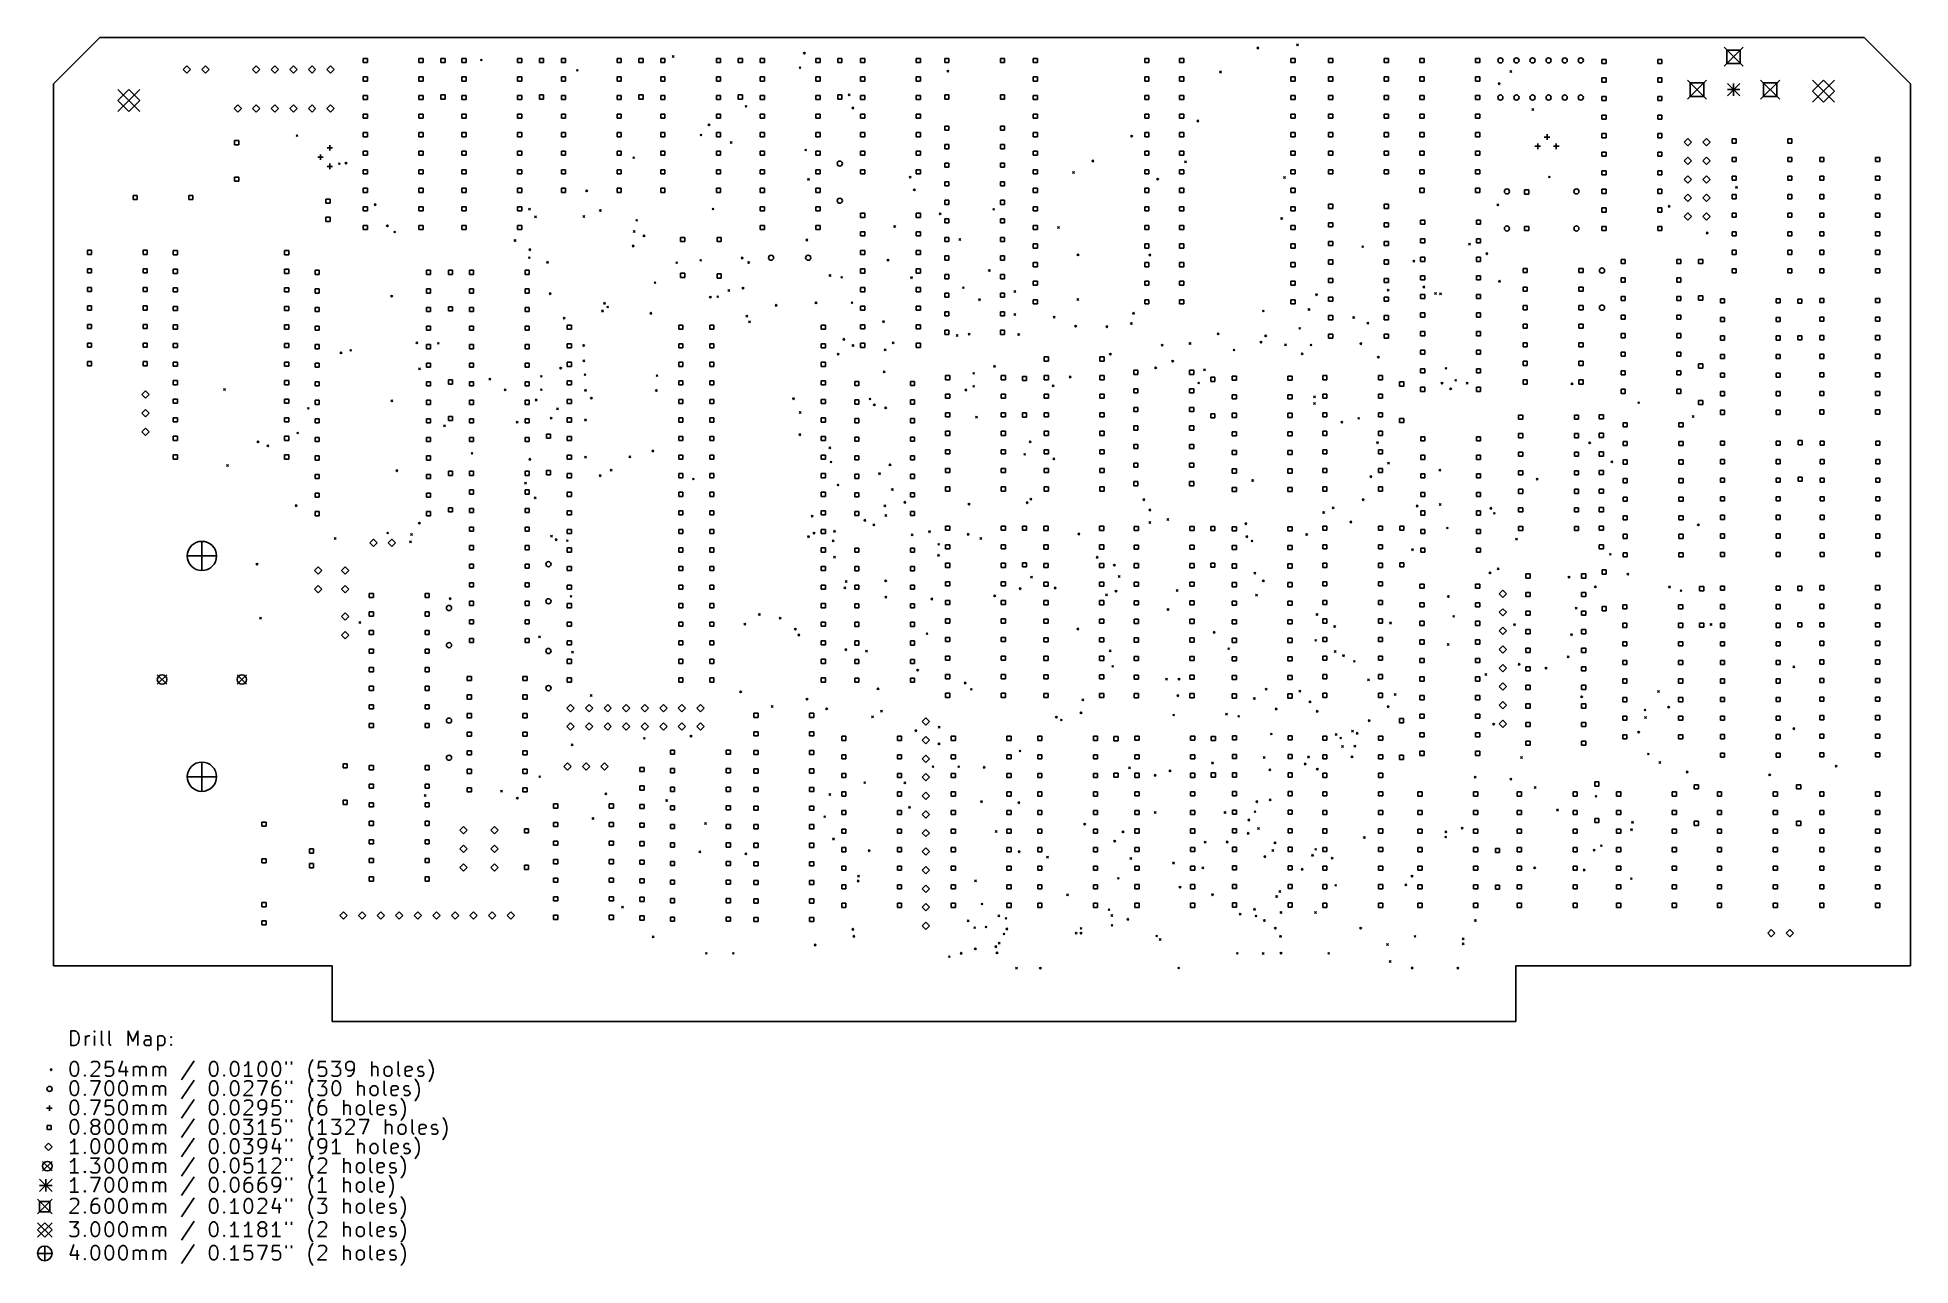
# Model space of a CAD drawing. Extents: x 0.4 to 10.5, y -7.5 to -0.9.
import ezdxf

# ---------------------------------------------------------------- set-up
doc = ezdxf.new("R2010")
doc.units = 0
doc.header["$MEASUREMENT"] = 0
doc.layers.add('BLACK', color=7, linetype='CONTINUOUS')

msp = doc.modelspace()

# ---------------------------------------------------------------- linework, layer by layer
at = {"layer": 'BLACK', "linetype": 'CONTINUOUS'}
for p, q in [((0.75, -0.9), (0.5, -1.15)), ((10.25, -0.9), (0.75, -0.9)), ((10.5, -1.15), (10.25, -0.9)), ((3.83207, -0.997189), (3.84207, -1.00719)), ((3.84207, -0.997189), (3.83207, -1.00719)), ((4.5385, -0.979417), (4.5485, -0.989417)), ((4.5485, -0.979417), (4.5385, -0.989417)), ((6.98041, -0.951866), (6.99041, -0.961866)), ((6.99041, -0.951866), (6.98041, -0.961866)), ((7.19378, -0.934673), (7.20378, -0.944673)), ((7.20378, -0.934673), (7.19378, -0.944673)), ((9.49606, -0.952756), (9.59843, -1.05512)), ((9.59843, -0.952756), (9.49606, -1.05512)), ((9.58343, -0.967746), (9.51105, -0.967746)), ((9.51105, -0.967746), (9.51105, -1.04013)), ((9.58343, -1.04013), (9.58343, -0.967746)), ((1.2189, -1.05315), (1.19921, -1.07283)), ((1.19921, -1.07283), (1.2189, -1.09252)), ((1.23858, -1.07283), (1.2189, -1.05315)), ((1.2189, -1.09252), (1.23858, -1.07283)), ((1.3189, -1.05315), (1.29921, -1.07283)), ((1.29921, -1.07283), (1.3189, -1.09252)), ((1.33858, -1.07283), (1.3189, -1.05315)), ((1.3189, -1.09252), (1.33858, -1.07283)), ((1.59213, -1.05315), (1.57244, -1.07283)), ((1.57244, -1.07283), (1.59213, -1.09252)), ((1.61181, -1.07283), (1.59213, -1.05315)), ((1.59213, -1.09252), (1.61181, -1.07283)), ((1.69213, -1.05315), (1.67244, -1.07283)), ((1.67244, -1.07283), (1.69213, -1.09252)), ((1.71181, -1.07283), (1.69213, -1.05315)), ((1.69213, -1.09252), (1.71181, -1.07283)), ((1.79213, -1.05315), (1.77244, -1.07283)), ((1.77244, -1.07283), (1.79213, -1.09252)), ((1.81181, -1.07283), (1.79213, -1.05315)), ((1.79213, -1.09252), (1.81181, -1.07283)), ((1.89213, -1.05315), (1.87244, -1.07283)), ((1.87244, -1.07283), (1.89213, -1.09252)), ((1.91181, -1.07283), (1.89213, -1.05315)), ((1.89213, -1.09252), (1.91181, -1.07283)), ((1.99213, -1.05315), (1.97244, -1.07283)), ((1.97244, -1.07283), (1.99213, -1.09252)), ((2.01181, -1.07283), (1.99213, -1.05315)), ((1.99213, -1.09252), (2.01181, -1.07283)), ((2.19027, -1.01249), (2.168, -1.01249)), ((2.168, -1.01249), (2.168, -1.03476)), ((2.168, -1.03476), (2.19027, -1.03476)), ((2.19027, -1.03476), (2.19027, -1.01249)), ((2.49027, -1.01249), (2.468, -1.01249)), ((2.468, -1.01249), (2.468, -1.03476)), ((2.468, -1.03476), (2.49027, -1.03476)), ((2.49027, -1.03476), (2.49027, -1.01249)), ((2.60838, -1.01249), (2.58611, -1.01249)), ((2.58611, -1.01249), (2.58611, -1.03476)), ((2.58611, -1.03476), (2.60838, -1.03476)), ((2.60838, -1.03476), (2.60838, -1.01249)), ((2.72177, -1.01249), (2.69949, -1.01249)), ((2.69949, -1.01249), (2.69949, -1.03476)), ((2.69949, -1.03476), (2.72177, -1.03476)), ((2.72177, -1.03476), (2.72177, -1.01249)), ((2.79888, -1.01632), (2.80888, -1.02632)), ((2.80888, -1.01632), (2.79888, -1.02632)), ((3.02177, -1.01249), (2.99949, -1.01249)), ((2.99949, -1.01249), (2.99949, -1.03476)), ((2.99949, -1.03476), (3.02177, -1.03476)), ((3.02177, -1.03476), (3.02177, -1.01249)), ((3.13909, -1.01249), (3.11682, -1.01249)), ((3.11682, -1.01249), (3.11682, -1.03476)), ((3.11682, -1.03476), (3.13909, -1.03476)), ((3.13909, -1.03476), (3.13909, -1.01249)), ((3.2572, -1.01249), (3.23493, -1.01249)), ((3.23493, -1.01249), (3.23493, -1.03476)), ((3.23493, -1.03476), (3.2572, -1.03476)), ((3.2572, -1.03476), (3.2572, -1.01249)), ((3.31583, -1.07244), (3.32583, -1.08244)), ((3.32583, -1.07244), (3.31583, -1.08244)), ((3.5572, -1.01249), (3.53493, -1.01249)), ((3.53493, -1.01249), (3.53493, -1.03476)), ((3.53493, -1.03476), (3.5572, -1.03476)), ((3.5572, -1.03476), (3.5572, -1.01249)), ((3.67452, -1.01249), (3.65225, -1.01249)), ((3.65225, -1.01249), (3.65225, -1.03476)), ((3.65225, -1.03476), (3.67452, -1.03476)), ((3.67452, -1.03476), (3.67452, -1.01249)), ((3.79263, -1.01249), (3.77036, -1.01249)), ((3.77036, -1.01249), (3.77036, -1.03476)), ((3.77036, -1.03476), (3.79263, -1.03476)), ((3.79263, -1.03476), (3.79263, -1.01249)), ((4.09263, -1.01249), (4.07036, -1.01249)), ((4.07036, -1.01249), (4.07036, -1.03476)), ((4.07036, -1.03476), (4.09263, -1.03476)), ((4.09263, -1.03476), (4.09263, -1.01249)), ((4.20995, -1.01249), (4.18768, -1.01249)), ((4.18768, -1.01249), (4.18768, -1.03476)), ((4.18768, -1.03476), (4.20995, -1.03476)), ((4.20995, -1.03476), (4.20995, -1.01249)), ((4.32806, -1.01249), (4.30579, -1.01249)), ((4.30579, -1.01249), (4.30579, -1.03476)), ((4.30579, -1.03476), (4.32806, -1.03476)), ((4.32806, -1.03476), (4.32806, -1.01249)), ((4.51482, -1.05777), (4.52482, -1.06777)), ((4.52482, -1.05777), (4.51482, -1.06777)), ((4.62806, -1.01249), (4.60579, -1.01249)), ((4.60579, -1.01249), (4.60579, -1.03476)), ((4.60579, -1.03476), (4.62806, -1.03476)), ((4.62806, -1.03476), (4.62806, -1.01249)), ((4.74539, -1.01249), (4.72312, -1.01249)), ((4.72312, -1.01249), (4.72312, -1.03476)), ((4.72312, -1.03476), (4.74539, -1.03476)), ((4.74539, -1.03476), (4.74539, -1.01249)), ((4.86862, -1.01249), (4.84634, -1.01249)), ((4.84634, -1.01249), (4.84634, -1.03476)), ((4.84634, -1.03476), (4.86862, -1.03476)), ((4.86862, -1.03476), (4.86862, -1.01249)), ((5.16862, -1.01249), (5.14634, -1.01249)), ((5.14634, -1.01249), (5.14634, -1.03476)), ((5.14634, -1.03476), (5.16862, -1.03476)), ((5.16862, -1.03476), (5.16862, -1.01249)), ((5.32216, -1.01249), (5.29989, -1.01249)), ((5.29989, -1.01249), (5.29989, -1.03476)), ((5.29989, -1.03476), (5.32216, -1.03476)), ((5.31148, -1.07687), (5.32148, -1.08687)), ((5.32148, -1.07687), (5.31148, -1.08687)), ((5.32216, -1.03476), (5.32216, -1.01249)), ((5.62137, -1.01249), (5.5991, -1.01249)), ((5.5991, -1.01249), (5.5991, -1.03476)), ((5.5991, -1.03476), (5.62137, -1.03476)), ((5.62137, -1.03476), (5.62137, -1.01249)), ((5.79854, -1.01249), (5.77627, -1.01249)), ((5.77627, -1.01249), (5.77627, -1.03476)), ((5.77627, -1.03476), (5.79854, -1.03476)), ((5.79854, -1.03476), (5.79854, -1.01249)), ((6.39854, -1.01249), (6.37627, -1.01249)), ((6.37627, -1.01249), (6.37627, -1.03476)), ((6.37627, -1.03476), (6.39854, -1.03476)), ((6.39854, -1.03476), (6.39854, -1.01249)), ((6.58594, -1.01249), (6.56367, -1.01249)), ((6.56367, -1.01249), (6.56367, -1.03476)), ((6.56367, -1.03476), (6.58594, -1.03476)), ((6.58594, -1.03476), (6.58594, -1.01249)), ((6.77919, -1.0814), (6.78919, -1.0914)), ((6.78919, -1.0814), (6.77919, -1.0914)), ((7.18594, -1.01249), (7.16367, -1.01249)), ((7.16367, -1.01249), (7.16367, -1.03476)), ((7.16367, -1.03476), (7.18594, -1.03476)), ((7.18594, -1.03476), (7.18594, -1.01249)), ((7.3883, -1.01249), (7.36603, -1.01249)), ((7.36603, -1.01249), (7.36603, -1.03476)), ((7.36603, -1.03476), (7.3883, -1.03476)), ((7.3883, -1.03476), (7.3883, -1.01249)), ((7.6883, -1.01249), (7.66603, -1.01249)), ((7.66603, -1.01249), (7.66603, -1.03476)), ((7.66603, -1.03476), (7.6883, -1.03476)), ((7.6883, -1.03476), (7.6883, -1.01249)), ((7.88043, -1.01249), (7.85816, -1.01249)), ((7.85816, -1.01249), (7.85816, -1.03476)), ((7.85816, -1.03476), (7.88043, -1.03476)), ((7.88043, -1.03476), (7.88043, -1.01249)), ((8.18043, -1.01249), (8.15816, -1.01249)), ((8.15816, -1.01249), (8.15816, -1.03476)), ((8.15816, -1.03476), (8.18043, -1.03476)), ((8.18043, -1.03476), (8.18043, -1.01249)), ((8.34302, -1.07797), (8.35302, -1.08797)), ((8.35302, -1.07797), (8.34302, -1.08797)), ((8.86074, -1.018), (8.83847, -1.018)), ((8.83847, -1.018), (8.83847, -1.04027)), ((8.83847, -1.04027), (8.86074, -1.04027)), ((8.86074, -1.04027), (8.86074, -1.018)), ((9.16074, -1.018), (9.13847, -1.018)), ((9.13847, -1.018), (9.13847, -1.04027)), ((9.13847, -1.04027), (9.16074, -1.04027)), ((9.16074, -1.04027), (9.16074, -1.018)), ((9.51105, -1.04013), (9.58343, -1.04013)), ((0.5, -1.15), (0.5, -5.9)), ((0.846457, -1.1811), (0.964567, -1.29921)), ((0.964567, -1.1811), (0.846457, -1.29921)), ((0.905512, -1.1811), (0.846457, -1.24016)), ((0.964567, -1.24016), (0.905512, -1.1811)), ((2.19027, -1.11249), (2.168, -1.11249)), ((2.168, -1.11249), (2.168, -1.13476)), ((2.168, -1.13476), (2.19027, -1.13476)), ((2.19027, -1.13476), (2.19027, -1.11249)), ((2.49027, -1.11249), (2.468, -1.11249)), ((2.468, -1.11249), (2.468, -1.13476)), ((2.468, -1.13476), (2.49027, -1.13476)), ((2.49027, -1.13476), (2.49027, -1.11249)), ((2.60838, -1.20934), (2.58611, -1.20934)), ((2.58611, -1.20934), (2.58611, -1.23161)), ((2.60838, -1.23161), (2.60838, -1.20934)), ((2.72177, -1.11249), (2.69949, -1.11249)), ((2.69949, -1.11249), (2.69949, -1.13476)), ((2.69949, -1.13476), (2.72177, -1.13476)), ((2.72177, -1.13476), (2.72177, -1.11249)), ((3.02177, -1.11249), (2.99949, -1.11249)), ((2.99949, -1.11249), (2.99949, -1.13476)), ((2.99949, -1.13476), (3.02177, -1.13476)), ((3.02177, -1.13476), (3.02177, -1.11249)), ((3.13909, -1.20934), (3.11682, -1.20934)), ((3.11682, -1.20934), (3.11682, -1.23161)), ((3.13909, -1.23161), (3.13909, -1.20934)), ((3.2572, -1.11249), (3.23493, -1.11249)), ((3.23493, -1.11249), (3.23493, -1.13476)), ((3.23493, -1.13476), (3.2572, -1.13476)), ((3.2572, -1.13476), (3.2572, -1.11249)), ((3.5572, -1.11249), (3.53493, -1.11249)), ((3.53493, -1.11249), (3.53493, -1.13476)), ((3.53493, -1.13476), (3.5572, -1.13476)), ((3.5572, -1.13476), (3.5572, -1.11249)), ((3.67452, -1.20934), (3.65225, -1.20934)), ((3.65225, -1.20934), (3.65225, -1.23161)), ((3.67452, -1.23161), (3.67452, -1.20934)), ((3.79263, -1.11249), (3.77036, -1.11249)), ((3.77036, -1.11249), (3.77036, -1.13476)), ((3.77036, -1.13476), (3.79263, -1.13476)), ((3.79263, -1.13476), (3.79263, -1.11249)), ((4.09263, -1.11249), (4.07036, -1.11249)), ((4.07036, -1.11249), (4.07036, -1.13476)), ((4.07036, -1.13476), (4.09263, -1.13476)), ((4.09263, -1.13476), (4.09263, -1.11249)), ((4.20995, -1.20934), (4.18768, -1.20934)), ((4.18768, -1.20934), (4.18768, -1.23161)), ((4.20995, -1.23161), (4.20995, -1.20934)), ((4.32806, -1.11249), (4.30579, -1.11249)), ((4.30579, -1.11249), (4.30579, -1.13476)), ((4.30579, -1.13476), (4.32806, -1.13476)), ((4.32806, -1.13476), (4.32806, -1.11249)), ((4.62806, -1.11249), (4.60579, -1.11249)), ((4.60579, -1.11249), (4.60579, -1.13476)), ((4.60579, -1.13476), (4.62806, -1.13476)), ((4.62806, -1.13476), (4.62806, -1.11249)), ((4.74539, -1.20934), (4.72312, -1.20934)), ((4.72312, -1.20934), (4.72312, -1.23161)), ((4.74539, -1.23161), (4.74539, -1.20934)), ((4.7793, -1.20379), (4.7893, -1.21379)), ((4.7893, -1.20379), (4.7793, -1.21379)), ((4.86862, -1.11249), (4.84634, -1.11249)), ((4.84634, -1.11249), (4.84634, -1.13476)), ((4.84634, -1.13476), (4.86862, -1.13476)), ((4.86862, -1.13476), (4.86862, -1.11249)), ((5.16862, -1.11249), (5.14634, -1.11249)), ((5.14634, -1.11249), (5.14634, -1.13476)), ((5.14634, -1.13476), (5.16862, -1.13476)), ((5.16862, -1.13476), (5.16862, -1.11249)), ((5.32216, -1.20934), (5.29989, -1.20934)), ((5.29989, -1.20934), (5.29989, -1.23161)), ((5.32216, -1.23161), (5.32216, -1.20934)), ((5.62137, -1.20934), (5.5991, -1.20934)), ((5.5991, -1.20934), (5.5991, -1.23161)), ((5.62137, -1.23161), (5.62137, -1.20934)), ((5.79854, -1.11249), (5.77627, -1.11249)), ((5.77627, -1.11249), (5.77627, -1.13476)), ((5.77627, -1.13476), (5.79854, -1.13476)), ((5.79854, -1.13476), (5.79854, -1.11249)), ((6.39854, -1.11249), (6.37627, -1.11249)), ((6.37627, -1.11249), (6.37627, -1.13476)), ((6.37627, -1.13476), (6.39854, -1.13476)), ((6.39854, -1.13476), (6.39854, -1.11249)), ((6.58594, -1.11249), (6.56367, -1.11249)), ((6.56367, -1.11249), (6.56367, -1.13476)), ((6.56367, -1.13476), (6.58594, -1.13476)), ((6.58594, -1.13476), (6.58594, -1.11249)), ((7.18594, -1.11249), (7.16367, -1.11249)), ((7.16367, -1.11249), (7.16367, -1.13476)), ((7.16367, -1.13476), (7.18594, -1.13476)), ((7.18594, -1.13476), (7.18594, -1.11249)), ((7.3883, -1.11249), (7.36603, -1.11249)), ((7.36603, -1.11249), (7.36603, -1.13476)), ((7.36603, -1.13476), (7.3883, -1.13476)), ((7.3883, -1.13476), (7.3883, -1.11249)), ((7.6883, -1.11249), (7.66603, -1.11249)), ((7.66603, -1.11249), (7.66603, -1.13476)), ((7.66603, -1.13476), (7.6883, -1.13476)), ((7.6883, -1.13476), (7.6883, -1.11249)), ((7.88043, -1.11249), (7.85816, -1.11249)), ((7.85816, -1.11249), (7.85816, -1.13476)), ((7.85816, -1.13476), (7.88043, -1.13476)), ((7.88043, -1.13476), (7.88043, -1.11249)), ((8.18043, -1.11249), (8.15816, -1.11249)), ((8.15816, -1.11249), (8.15816, -1.13476)), ((8.15816, -1.13476), (8.18043, -1.13476)), ((8.18043, -1.13476), (8.18043, -1.11249)), ((8.27943, -1.14362), (8.28943, -1.15362)), ((8.28943, -1.14362), (8.27943, -1.15362)), ((8.86074, -1.118), (8.83847, -1.118)), ((8.83847, -1.118), (8.83847, -1.14027)), ((8.83847, -1.14027), (8.86074, -1.14027)), ((8.86074, -1.14027), (8.86074, -1.118)), ((9.16074, -1.118), (9.13847, -1.118)), ((9.13847, -1.118), (9.13847, -1.14027)), ((9.13847, -1.14027), (9.16074, -1.14027)), ((9.16074, -1.14027), (9.16074, -1.118)), ((9.29921, -1.12992), (9.40157, -1.23228)), ((9.40157, -1.12992), (9.29921, -1.23228)), ((9.38658, -1.14491), (9.3142, -1.14491)), ((9.3142, -1.14491), (9.3142, -1.21729)), ((9.38658, -1.21729), (9.38658, -1.14491)), ((9.51378, -1.14764), (9.58071, -1.21457)), ((9.58071, -1.14764), (9.51378, -1.21457)), ((9.51378, -1.1811), (9.58071, -1.1811)), ((9.54724, -1.14764), (9.54724, -1.21457)), ((9.69291, -1.12992), (9.79528, -1.23228)), ((9.79528, -1.12992), (9.69291, -1.23228)), ((9.78029, -1.14491), (9.7079, -1.14491)), ((9.7079, -1.14491), (9.7079, -1.21729)), ((9.78029, -1.21729), (9.78029, -1.14491)), ((9.97244, -1.12992), (10.0906, -1.24803)), ((10.0906, -1.12992), (9.97244, -1.24803)), ((10.0315, -1.12992), (9.97244, -1.18898)), ((9.97244, -1.18898), (10.0315, -1.24803)), ((10.0906, -1.18898), (10.0315, -1.12992)), ((10.0315, -1.24803), (10.0906, -1.18898)), ((10.5, -5.9), (10.5, -1.15)), ((0.846457, -1.24016), (0.905512, -1.29921)), ((0.905512, -1.29921), (0.964567, -1.24016)), ((1.49213, -1.26378), (1.47244, -1.28346)), ((1.47244, -1.28346), (1.49213, -1.30315)), ((1.51181, -1.28346), (1.49213, -1.26378)), ((1.49213, -1.30315), (1.51181, -1.28346)), ((1.59213, -1.26378), (1.57244, -1.28346)), ((1.57244, -1.28346), (1.59213, -1.30315)), ((1.61181, -1.28346), (1.59213, -1.26378)), ((1.59213, -1.30315), (1.61181, -1.28346)), ((1.69213, -1.26378), (1.67244, -1.28346)), ((1.67244, -1.28346), (1.69213, -1.30315)), ((1.71181, -1.28346), (1.69213, -1.26378)), ((1.69213, -1.30315), (1.71181, -1.28346)), ((1.79213, -1.26378), (1.77244, -1.28346)), ((1.77244, -1.28346), (1.79213, -1.30315)), ((1.81181, -1.28346), (1.79213, -1.26378)), ((1.79213, -1.30315), (1.81181, -1.28346)), ((1.89213, -1.26378), (1.87244, -1.28346)), ((1.87244, -1.28346), (1.89213, -1.30315)), ((1.91181, -1.28346), (1.89213, -1.26378)), ((1.89213, -1.30315), (1.91181, -1.28346)), ((1.99213, -1.26378), (1.97244, -1.28346)), ((1.97244, -1.28346), (1.99213, -1.30315)), ((2.01181, -1.28346), (1.99213, -1.26378)), ((1.99213, -1.30315), (2.01181, -1.28346)), ((2.19027, -1.21249), (2.168, -1.21249)), ((2.168, -1.21249), (2.168, -1.23476)), ((2.168, -1.23476), (2.19027, -1.23476)), ((2.19027, -1.23476), (2.19027, -1.21249)), ((2.49027, -1.21249), (2.468, -1.21249)), ((2.468, -1.21249), (2.468, -1.23476)), ((2.468, -1.23476), (2.49027, -1.23476)), ((2.49027, -1.23476), (2.49027, -1.21249)), ((2.58611, -1.23161), (2.60838, -1.23161)), ((2.72177, -1.21249), (2.69949, -1.21249)), ((2.69949, -1.21249), (2.69949, -1.23476)), ((2.69949, -1.23476), (2.72177, -1.23476)), ((2.72177, -1.23476), (2.72177, -1.21249)), ((3.02177, -1.21249), (2.99949, -1.21249)), ((2.99949, -1.21249), (2.99949, -1.23476)), ((2.99949, -1.23476), (3.02177, -1.23476)), ((3.02177, -1.23476), (3.02177, -1.21249)), ((3.11682, -1.23161), (3.13909, -1.23161)), ((3.2572, -1.21249), (3.23493, -1.21249)), ((3.23493, -1.21249), (3.23493, -1.23476)), ((3.23493, -1.23476), (3.2572, -1.23476)), ((3.2572, -1.23476), (3.2572, -1.21249)), ((3.5572, -1.21249), (3.53493, -1.21249)), ((3.53493, -1.21249), (3.53493, -1.23476)), ((3.53493, -1.23476), (3.5572, -1.23476)), ((3.5572, -1.23476), (3.5572, -1.21249)), ((3.65225, -1.23161), (3.67452, -1.23161)), ((3.79263, -1.21249), (3.77036, -1.21249)), ((3.77036, -1.21249), (3.77036, -1.23476)), ((3.77036, -1.23476), (3.79263, -1.23476)), ((3.79263, -1.23476), (3.79263, -1.21249)), ((4.09263, -1.21249), (4.07036, -1.21249)), ((4.07036, -1.21249), (4.07036, -1.23476)), ((4.07036, -1.23476), (4.09263, -1.23476)), ((4.09263, -1.23476), (4.09263, -1.21249)), ((4.18768, -1.23161), (4.20995, -1.23161)), ((4.22394, -1.26596), (4.23394, -1.27596)), ((4.23394, -1.26596), (4.22394, -1.27596)), ((4.32806, -1.21249), (4.30579, -1.21249)), ((4.30579, -1.21249), (4.30579, -1.23476)), ((4.30579, -1.23476), (4.32806, -1.23476)), ((4.32806, -1.23476), (4.32806, -1.21249)), ((4.62806, -1.21249), (4.60579, -1.21249)), ((4.60579, -1.21249), (4.60579, -1.23476)), ((4.60579, -1.23476), (4.62806, -1.23476)), ((4.62806, -1.23476), (4.62806, -1.21249)), ((4.72312, -1.23161), (4.74539, -1.23161)), ((4.79914, -1.27531), (4.80914, -1.28531)), ((4.80914, -1.27531), (4.79914, -1.28531)), ((4.86862, -1.21249), (4.84634, -1.21249)), ((4.84634, -1.21249), (4.84634, -1.23476)), ((4.84634, -1.23476), (4.86862, -1.23476)), ((4.86862, -1.23476), (4.86862, -1.21249)), ((5.16862, -1.21249), (5.14634, -1.21249)), ((5.14634, -1.21249), (5.14634, -1.23476)), ((5.14634, -1.23476), (5.16862, -1.23476)), ((5.16862, -1.23476), (5.16862, -1.21249)), ((5.29989, -1.23161), (5.32216, -1.23161)), ((5.5991, -1.23161), (5.62137, -1.23161)), ((5.79854, -1.21249), (5.77627, -1.21249)), ((5.77627, -1.21249), (5.77627, -1.23476)), ((5.77627, -1.23476), (5.79854, -1.23476)), ((5.79854, -1.23476), (5.79854, -1.21249)), ((6.39854, -1.21249), (6.37627, -1.21249)), ((6.37627, -1.21249), (6.37627, -1.23476)), ((6.37627, -1.23476), (6.39854, -1.23476)), ((6.39854, -1.23476), (6.39854, -1.21249)), ((6.58594, -1.21249), (6.56367, -1.21249)), ((6.56367, -1.21249), (6.56367, -1.23476)), ((6.56367, -1.23476), (6.58594, -1.23476)), ((6.58594, -1.23476), (6.58594, -1.21249)), ((7.18594, -1.21249), (7.16367, -1.21249)), ((7.16367, -1.21249), (7.16367, -1.23476)), ((7.16367, -1.23476), (7.18594, -1.23476)), ((7.18594, -1.23476), (7.18594, -1.21249)), ((7.3883, -1.21249), (7.36603, -1.21249)), ((7.36603, -1.21249), (7.36603, -1.23476)), ((7.36603, -1.23476), (7.3883, -1.23476)), ((7.3883, -1.23476), (7.3883, -1.21249)), ((7.6883, -1.21249), (7.66603, -1.21249)), ((7.66603, -1.21249), (7.66603, -1.23476)), ((7.66603, -1.23476), (7.6883, -1.23476)), ((7.6883, -1.23476), (7.6883, -1.21249)), ((7.88043, -1.21249), (7.85816, -1.21249)), ((7.85816, -1.21249), (7.85816, -1.23476)), ((7.85816, -1.23476), (7.88043, -1.23476)), ((7.88043, -1.23476), (7.88043, -1.21249)), ((8.18043, -1.21249), (8.15816, -1.21249)), ((8.15816, -1.21249), (8.15816, -1.23476)), ((8.15816, -1.23476), (8.18043, -1.23476)), ((8.18043, -1.23476), (8.18043, -1.21249)), ((8.46082, -1.28293), (8.47082, -1.29293)), ((8.47082, -1.28293), (8.46082, -1.29293)), ((8.86074, -1.218), (8.83847, -1.218)), ((8.83847, -1.218), (8.83847, -1.24027)), ((8.83847, -1.24027), (8.86074, -1.24027)), ((8.86074, -1.24027), (8.86074, -1.218)), ((9.16074, -1.218), (9.13847, -1.218)), ((9.13847, -1.218), (9.13847, -1.24027)), ((9.13847, -1.24027), (9.16074, -1.24027)), ((9.16074, -1.24027), (9.16074, -1.218)), ((9.3142, -1.21729), (9.38658, -1.21729)), ((9.7079, -1.21729), (9.78029, -1.21729)), ((2.19027, -1.31249), (2.168, -1.31249)), ((2.168, -1.31249), (2.168, -1.33476)), ((2.168, -1.33476), (2.19027, -1.33476)), ((2.19027, -1.33476), (2.19027, -1.31249)), ((2.49027, -1.31249), (2.468, -1.31249)), ((2.468, -1.31249), (2.468, -1.33476)), ((2.468, -1.33476), (2.49027, -1.33476)), ((2.49027, -1.33476), (2.49027, -1.31249)), ((2.72177, -1.31249), (2.69949, -1.31249)), ((2.69949, -1.31249), (2.69949, -1.33476)), ((2.69949, -1.33476), (2.72177, -1.33476)), ((2.72177, -1.33476), (2.72177, -1.31249)), ((3.02177, -1.31249), (2.99949, -1.31249)), ((2.99949, -1.31249), (2.99949, -1.33476)), ((2.99949, -1.33476), (3.02177, -1.33476)), ((3.02177, -1.33476), (3.02177, -1.31249)), ((3.2572, -1.31249), (3.23493, -1.31249)), ((3.23493, -1.31249), (3.23493, -1.33476)), ((3.23493, -1.33476), (3.2572, -1.33476)), ((3.2572, -1.33476), (3.2572, -1.31249)), ((3.5572, -1.31249), (3.53493, -1.31249)), ((3.53493, -1.31249), (3.53493, -1.33476)), ((3.53493, -1.33476), (3.5572, -1.33476)), ((3.5572, -1.33476), (3.5572, -1.31249)), ((3.79263, -1.31249), (3.77036, -1.31249)), ((3.77036, -1.31249), (3.77036, -1.33476)), ((3.77036, -1.33476), (3.79263, -1.33476)), ((3.79263, -1.33476), (3.79263, -1.31249)), ((4.02511, -1.36562), (4.03511, -1.37562)), ((4.03511, -1.36562), (4.02511, -1.37562)), ((4.09263, -1.31249), (4.07036, -1.31249)), ((4.07036, -1.31249), (4.07036, -1.33476)), ((4.07036, -1.33476), (4.09263, -1.33476)), ((4.09263, -1.33476), (4.09263, -1.31249)), ((4.32806, -1.31249), (4.30579, -1.31249)), ((4.30579, -1.31249), (4.30579, -1.33476)), ((4.30579, -1.33476), (4.32806, -1.33476)), ((4.32806, -1.33476), (4.32806, -1.31249)), ((4.62806, -1.31249), (4.60579, -1.31249)), ((4.60579, -1.31249), (4.60579, -1.33476)), ((4.60579, -1.33476), (4.62806, -1.33476)), ((4.62806, -1.33476), (4.62806, -1.31249)), ((4.86862, -1.31249), (4.84634, -1.31249)), ((4.84634, -1.31249), (4.84634, -1.33476)), ((4.84634, -1.33476), (4.86862, -1.33476)), ((4.86862, -1.33476), (4.86862, -1.31249)), ((5.16862, -1.31249), (5.14634, -1.31249)), ((5.14634, -1.31249), (5.14634, -1.33476)), ((5.14634, -1.33476), (5.16862, -1.33476)), ((5.16862, -1.33476), (5.16862, -1.31249)), ((5.32137, -1.37705), (5.2991, -1.37705)), ((5.2991, -1.37705), (5.2991, -1.39932)), ((5.2991, -1.39932), (5.32137, -1.39932)), ((5.32137, -1.39932), (5.32137, -1.37705)), ((5.62137, -1.37705), (5.5991, -1.37705)), ((5.5991, -1.37705), (5.5991, -1.39932)), ((5.5991, -1.39932), (5.62137, -1.39932)), ((5.62137, -1.39932), (5.62137, -1.37705)), ((5.79854, -1.31249), (5.77627, -1.31249)), ((5.77627, -1.31249), (5.77627, -1.33476)), ((5.77627, -1.33476), (5.79854, -1.33476)), ((5.79854, -1.33476), (5.79854, -1.31249)), ((6.39854, -1.31249), (6.37627, -1.31249)), ((6.37627, -1.31249), (6.37627, -1.33476)), ((6.37627, -1.33476), (6.39854, -1.33476)), ((6.39854, -1.33476), (6.39854, -1.31249)), ((6.58594, -1.31249), (6.56367, -1.31249)), ((6.56367, -1.31249), (6.56367, -1.33476)), ((6.56367, -1.33476), (6.58594, -1.33476)), ((6.58594, -1.33476), (6.58594, -1.31249)), ((6.65692, -1.34496), (6.66692, -1.35496)), ((6.66692, -1.34496), (6.65692, -1.35496)), ((7.18594, -1.31249), (7.16367, -1.31249)), ((7.16367, -1.31249), (7.16367, -1.33476)), ((7.16367, -1.33476), (7.18594, -1.33476)), ((7.18594, -1.33476), (7.18594, -1.31249)), ((7.3883, -1.31249), (7.36603, -1.31249)), ((7.36603, -1.31249), (7.36603, -1.33476)), ((7.36603, -1.33476), (7.3883, -1.33476)), ((7.3883, -1.33476), (7.3883, -1.31249)), ((7.6883, -1.31249), (7.66603, -1.31249)), ((7.66603, -1.31249), (7.66603, -1.33476)), ((7.66603, -1.33476), (7.6883, -1.33476)), ((7.6883, -1.33476), (7.6883, -1.31249)), ((7.88043, -1.31249), (7.85816, -1.31249)), ((7.85816, -1.31249), (7.85816, -1.33476)), ((7.85816, -1.33476), (7.88043, -1.33476)), ((7.88043, -1.33476), (7.88043, -1.31249)), ((8.18043, -1.31249), (8.15816, -1.31249)), ((8.15816, -1.31249), (8.15816, -1.33476)), ((8.15816, -1.33476), (8.18043, -1.33476)), ((8.18043, -1.33476), (8.18043, -1.31249)), ((8.86074, -1.318), (8.83847, -1.318)), ((8.83847, -1.318), (8.83847, -1.34027)), ((8.83847, -1.34027), (8.86074, -1.34027)), ((8.86074, -1.34027), (8.86074, -1.318)), ((9.16074, -1.318), (9.13847, -1.318)), ((9.13847, -1.318), (9.13847, -1.34027)), ((9.13847, -1.34027), (9.16074, -1.34027)), ((9.16074, -1.34027), (9.16074, -1.318)), ((1.49736, -1.4554), (1.47508, -1.4554)), ((1.47508, -1.4554), (1.47508, -1.47767)), ((1.47508, -1.47767), (1.49736, -1.47767)), ((1.49736, -1.47767), (1.49736, -1.4554)), ((1.80632, -1.4243), (1.81632, -1.4343)), ((1.81632, -1.4243), (1.80632, -1.4343)), ((1.97343, -1.49449), (2.00295, -1.49449)), ((1.98819, -1.47972), (1.98819, -1.50925)), ((2.19027, -1.41249), (2.168, -1.41249)), ((2.168, -1.41249), (2.168, -1.43476)), ((2.168, -1.43476), (2.19027, -1.43476)), ((2.19027, -1.51249), (2.168, -1.51249)), ((2.168, -1.51249), (2.168, -1.53476)), ((2.19027, -1.43476), (2.19027, -1.41249)), ((2.19027, -1.53476), (2.19027, -1.51249)), ((2.49027, -1.41249), (2.468, -1.41249)), ((2.468, -1.41249), (2.468, -1.43476)), ((2.468, -1.43476), (2.49027, -1.43476)), ((2.49027, -1.51249), (2.468, -1.51249)), ((2.468, -1.51249), (2.468, -1.53476)), ((2.49027, -1.43476), (2.49027, -1.41249)), ((2.49027, -1.53476), (2.49027, -1.51249)), ((2.72177, -1.41249), (2.69949, -1.41249)), ((2.69949, -1.41249), (2.69949, -1.43476)), ((2.69949, -1.43476), (2.72177, -1.43476)), ((2.72177, -1.51249), (2.69949, -1.51249)), ((2.69949, -1.51249), (2.69949, -1.53476)), ((2.72177, -1.43476), (2.72177, -1.41249)), ((2.72177, -1.53476), (2.72177, -1.51249)), ((3.02177, -1.41249), (2.99949, -1.41249)), ((2.99949, -1.41249), (2.99949, -1.43476)), ((2.99949, -1.43476), (3.02177, -1.43476)), ((3.02177, -1.51249), (2.99949, -1.51249)), ((2.99949, -1.51249), (2.99949, -1.53476)), ((3.02177, -1.43476), (3.02177, -1.41249)), ((3.02177, -1.53476), (3.02177, -1.51249)), ((3.2572, -1.41249), (3.23493, -1.41249)), ((3.23493, -1.41249), (3.23493, -1.43476)), ((3.23493, -1.43476), (3.2572, -1.43476)), ((3.2572, -1.51249), (3.23493, -1.51249)), ((3.23493, -1.51249), (3.23493, -1.53476)), ((3.2572, -1.43476), (3.2572, -1.41249)), ((3.2572, -1.53476), (3.2572, -1.51249)), ((3.5572, -1.41249), (3.53493, -1.41249)), ((3.53493, -1.41249), (3.53493, -1.43476)), ((3.53493, -1.43476), (3.5572, -1.43476)), ((3.5572, -1.51249), (3.53493, -1.51249)), ((3.53493, -1.51249), (3.53493, -1.53476)), ((3.5572, -1.43476), (3.5572, -1.41249)), ((3.5572, -1.53476), (3.5572, -1.51249)), ((3.79263, -1.41249), (3.77036, -1.41249)), ((3.77036, -1.41249), (3.77036, -1.43476)), ((3.77036, -1.43476), (3.79263, -1.43476)), ((3.79263, -1.51249), (3.77036, -1.51249)), ((3.77036, -1.51249), (3.77036, -1.53476)), ((3.79263, -1.43476), (3.79263, -1.41249)), ((3.79263, -1.53476), (3.79263, -1.51249)), ((3.98199, -1.42039), (3.99199, -1.43039)), ((3.99199, -1.42039), (3.98199, -1.43039)), ((4.09263, -1.41249), (4.07036, -1.41249)), ((4.07036, -1.41249), (4.07036, -1.43476)), ((4.07036, -1.43476), (4.09263, -1.43476)), ((4.09263, -1.51249), (4.07036, -1.51249)), ((4.07036, -1.51249), (4.07036, -1.53476)), ((4.09263, -1.43476), (4.09263, -1.41249)), ((4.09263, -1.53476), (4.09263, -1.51249)), ((4.14421, -1.4613), (4.15421, -1.4713)), ((4.15421, -1.4613), (4.14421, -1.4713)), ((4.32806, -1.41249), (4.30579, -1.41249)), ((4.30579, -1.41249), (4.30579, -1.43476)), ((4.30579, -1.43476), (4.32806, -1.43476)), ((4.32806, -1.51249), (4.30579, -1.51249)), ((4.30579, -1.51249), (4.30579, -1.53476)), ((4.32806, -1.43476), (4.32806, -1.41249)), ((4.32806, -1.53476), (4.32806, -1.51249)), ((4.54516, -1.50085), (4.55516, -1.51085)), ((4.55516, -1.50085), (4.54516, -1.51085)), ((4.62806, -1.41249), (4.60579, -1.41249)), ((4.60579, -1.41249), (4.60579, -1.43476)), ((4.60579, -1.43476), (4.62806, -1.43476)), ((4.62806, -1.51249), (4.60579, -1.51249)), ((4.60579, -1.51249), (4.60579, -1.53476)), ((4.62806, -1.43476), (4.62806, -1.41249)), ((4.62806, -1.53476), (4.62806, -1.51249)), ((4.86862, -1.41249), (4.84634, -1.41249)), ((4.84634, -1.41249), (4.84634, -1.43476)), ((4.84634, -1.43476), (4.86862, -1.43476)), ((4.86862, -1.51249), (4.84634, -1.51249)), ((4.84634, -1.51249), (4.84634, -1.53476)), ((4.86862, -1.43476), (4.86862, -1.41249)), ((4.86862, -1.53476), (4.86862, -1.51249)), ((5.16862, -1.41249), (5.14634, -1.41249)), ((5.14634, -1.41249), (5.14634, -1.43476)), ((5.14634, -1.43476), (5.16862, -1.43476)), ((5.16862, -1.51249), (5.14634, -1.51249)), ((5.14634, -1.51249), (5.14634, -1.53476)), ((5.16862, -1.43476), (5.16862, -1.41249)), ((5.16862, -1.53476), (5.16862, -1.51249)), ((5.32137, -1.47705), (5.2991, -1.47705)), ((5.2991, -1.47705), (5.2991, -1.49932)), ((5.2991, -1.49932), (5.32137, -1.49932)), ((5.32137, -1.49932), (5.32137, -1.47705)), ((5.62137, -1.47705), (5.5991, -1.47705)), ((5.5991, -1.47705), (5.5991, -1.49932)), ((5.5991, -1.49932), (5.62137, -1.49932)), ((5.62137, -1.49932), (5.62137, -1.47705)), ((5.79854, -1.41249), (5.77627, -1.41249)), ((5.77627, -1.41249), (5.77627, -1.43476)), ((5.77627, -1.43476), (5.79854, -1.43476)), ((5.79854, -1.51249), (5.77627, -1.51249)), ((5.77627, -1.51249), (5.77627, -1.53476)), ((5.79854, -1.43476), (5.79854, -1.41249)), ((5.79854, -1.53476), (5.79854, -1.51249)), ((6.30094, -1.42701), (6.31094, -1.43701)), ((6.31094, -1.42701), (6.30094, -1.43701)), ((6.39854, -1.41249), (6.37627, -1.41249)), ((6.37627, -1.41249), (6.37627, -1.43476)), ((6.37627, -1.43476), (6.39854, -1.43476)), ((6.39854, -1.51249), (6.37627, -1.51249)), ((6.37627, -1.51249), (6.37627, -1.53476)), ((6.39854, -1.43476), (6.39854, -1.41249)), ((6.39854, -1.53476), (6.39854, -1.51249)), ((6.58594, -1.41249), (6.56367, -1.41249)), ((6.56367, -1.41249), (6.56367, -1.43476)), ((6.56367, -1.43476), (6.58594, -1.43476)), ((6.58594, -1.51249), (6.56367, -1.51249)), ((6.56367, -1.51249), (6.56367, -1.53476)), ((6.58594, -1.43476), (6.58594, -1.41249)), ((6.58594, -1.53476), (6.58594, -1.51249)), ((7.18594, -1.41249), (7.16367, -1.41249)), ((7.16367, -1.41249), (7.16367, -1.43476)), ((7.16367, -1.43476), (7.18594, -1.43476)), ((7.18594, -1.51249), (7.16367, -1.51249)), ((7.16367, -1.51249), (7.16367, -1.53476)), ((7.18594, -1.43476), (7.18594, -1.41249)), ((7.18594, -1.53476), (7.18594, -1.51249)), ((7.3883, -1.41249), (7.36603, -1.41249)), ((7.36603, -1.41249), (7.36603, -1.43476)), ((7.36603, -1.43476), (7.3883, -1.43476)), ((7.3883, -1.51249), (7.36603, -1.51249)), ((7.36603, -1.51249), (7.36603, -1.53476)), ((7.3883, -1.43476), (7.3883, -1.41249)), ((7.3883, -1.53476), (7.3883, -1.51249)), ((7.6883, -1.41249), (7.66603, -1.41249)), ((7.66603, -1.41249), (7.66603, -1.43476)), ((7.66603, -1.43476), (7.6883, -1.43476)), ((7.6883, -1.51249), (7.66603, -1.51249)), ((7.66603, -1.51249), (7.66603, -1.53476)), ((7.6883, -1.43476), (7.6883, -1.41249)), ((7.6883, -1.53476), (7.6883, -1.51249)), ((7.88043, -1.41249), (7.85816, -1.41249)), ((7.85816, -1.41249), (7.85816, -1.43476)), ((7.85816, -1.43476), (7.88043, -1.43476)), ((7.88043, -1.51249), (7.85816, -1.51249)), ((7.85816, -1.51249), (7.85816, -1.53476)), ((7.88043, -1.43476), (7.88043, -1.41249)), ((7.88043, -1.53476), (7.88043, -1.51249)), ((8.18043, -1.41249), (8.15816, -1.41249)), ((8.15816, -1.41249), (8.15816, -1.43476)), ((8.15816, -1.43476), (8.18043, -1.43476)), ((8.18043, -1.51249), (8.15816, -1.51249)), ((8.15816, -1.51249), (8.15816, -1.53476)), ((8.18043, -1.43476), (8.18043, -1.41249)), ((8.18043, -1.53476), (8.18043, -1.51249)), ((8.47776, -1.48622), (8.50728, -1.48622)), ((8.49252, -1.47146), (8.49252, -1.50098)), ((8.52776, -1.43622), (8.55728, -1.43622)), ((8.54252, -1.42146), (8.54252, -1.45098)), ((8.57776, -1.48622), (8.60728, -1.48622)), ((8.59252, -1.47146), (8.59252, -1.50098)), ((8.86074, -1.418), (8.83847, -1.418)), ((8.83847, -1.418), (8.83847, -1.44027)), ((8.83847, -1.44027), (8.86074, -1.44027)), ((8.86074, -1.44027), (8.86074, -1.418)), ((9.16074, -1.418), (9.13847, -1.418)), ((9.13847, -1.418), (9.13847, -1.44027)), ((9.13847, -1.44027), (9.16074, -1.44027)), ((9.16074, -1.44027), (9.16074, -1.418)), ((9.30157, -1.44488), (9.28189, -1.46457)), ((9.28189, -1.46457), (9.30157, -1.48425)), ((9.32126, -1.46457), (9.30157, -1.44488)), ((9.30157, -1.48425), (9.32126, -1.46457)), ((9.40157, -1.44488), (9.38189, -1.46457)), ((9.38189, -1.46457), (9.40157, -1.48425)), ((9.42126, -1.46457), (9.40157, -1.44488)), ((9.40157, -1.48425), (9.42126, -1.46457)), ((9.56153, -1.44634), (9.53926, -1.44634)), ((9.53926, -1.44634), (9.53926, -1.46862)), ((9.53926, -1.46862), (9.56153, -1.46862)), ((9.56153, -1.46862), (9.56153, -1.44634)), ((9.86153, -1.44634), (9.83926, -1.44634)), ((9.83926, -1.44634), (9.83926, -1.46862)), ((9.83926, -1.46862), (9.86153, -1.46862)), ((9.86153, -1.46862), (9.86153, -1.44634)), ((1.92343, -1.54449), (1.95295, -1.54449)), ((1.93819, -1.52972), (1.93819, -1.55925)), ((1.97343, -1.59449), (2.00295, -1.59449)), ((1.98819, -1.57972), (1.98819, -1.60925)), ((2.03437, -1.57516), (2.04437, -1.58516)), ((2.04437, -1.57516), (2.03437, -1.58516)), ((2.06996, -1.5725), (2.07996, -1.5825)), ((2.07996, -1.5725), (2.06996, -1.5825)), ((2.168, -1.53476), (2.19027, -1.53476)), ((2.19027, -1.61249), (2.168, -1.61249)), ((2.168, -1.61249), (2.168, -1.63476)), ((2.19027, -1.63476), (2.19027, -1.61249)), ((2.468, -1.53476), (2.49027, -1.53476)), ((2.49027, -1.61249), (2.468, -1.61249)), ((2.468, -1.61249), (2.468, -1.63476)), ((2.49027, -1.63476), (2.49027, -1.61249)), ((2.69949, -1.53476), (2.72177, -1.53476)), ((2.72177, -1.61249), (2.69949, -1.61249)), ((2.69949, -1.61249), (2.69949, -1.63476)), ((2.72177, -1.63476), (2.72177, -1.61249)), ((2.99949, -1.53476), (3.02177, -1.53476)), ((3.02177, -1.61249), (2.99949, -1.61249)), ((2.99949, -1.61249), (2.99949, -1.63476)), ((3.02177, -1.63476), (3.02177, -1.61249)), ((3.23493, -1.53476), (3.2572, -1.53476)), ((3.2572, -1.61249), (3.23493, -1.61249)), ((3.23493, -1.61249), (3.23493, -1.63476)), ((3.2572, -1.63476), (3.2572, -1.61249)), ((3.53493, -1.53476), (3.5572, -1.53476)), ((3.5572, -1.61249), (3.53493, -1.61249)), ((3.53493, -1.61249), (3.53493, -1.63476)), ((3.5572, -1.63476), (3.5572, -1.61249)), ((3.61909, -1.54272), (3.62909, -1.55272)), ((3.62909, -1.54272), (3.61909, -1.55272)), ((3.77036, -1.53476), (3.79263, -1.53476)), ((3.79263, -1.61249), (3.77036, -1.61249)), ((3.77036, -1.61249), (3.77036, -1.63476)), ((3.79263, -1.63476), (3.79263, -1.61249)), ((4.07036, -1.53476), (4.09263, -1.53476)), ((4.09263, -1.61249), (4.07036, -1.61249)), ((4.07036, -1.61249), (4.07036, -1.63476)), ((4.09263, -1.63476), (4.09263, -1.61249)), ((4.30579, -1.53476), (4.32806, -1.53476)), ((4.32806, -1.61249), (4.30579, -1.61249)), ((4.30579, -1.61249), (4.30579, -1.63476)), ((4.32806, -1.63476), (4.32806, -1.61249)), ((4.60579, -1.53476), (4.62806, -1.53476)), ((4.62806, -1.61249), (4.60579, -1.61249)), ((4.60579, -1.61249), (4.60579, -1.63476)), ((4.62806, -1.63476), (4.62806, -1.61249)), ((4.84634, -1.53476), (4.86862, -1.53476)), ((4.86862, -1.61249), (4.84634, -1.61249)), ((4.84634, -1.61249), (4.84634, -1.63476)), ((4.86862, -1.63476), (4.86862, -1.61249)), ((5.14634, -1.53476), (5.16862, -1.53476)), ((5.16862, -1.61249), (5.14634, -1.61249)), ((5.14634, -1.61249), (5.14634, -1.63476)), ((5.16862, -1.63476), (5.16862, -1.61249)), ((5.32137, -1.57705), (5.2991, -1.57705)), ((5.2991, -1.57705), (5.2991, -1.59932)), ((5.2991, -1.59932), (5.32137, -1.59932)), ((5.32137, -1.59932), (5.32137, -1.57705)), ((5.62137, -1.57705), (5.5991, -1.57705)), ((5.5991, -1.57705), (5.5991, -1.59932)), ((5.5991, -1.59932), (5.62137, -1.59932)), ((5.62137, -1.59932), (5.62137, -1.57705)), ((5.77627, -1.53476), (5.79854, -1.53476)), ((5.79854, -1.61249), (5.77627, -1.61249)), ((5.77627, -1.61249), (5.77627, -1.63476)), ((5.79854, -1.63476), (5.79854, -1.61249)), ((6.09192, -1.5605), (6.10192, -1.5705)), ((6.10192, -1.5605), (6.09192, -1.5705)), ((6.37627, -1.53476), (6.39854, -1.53476)), ((6.39854, -1.61249), (6.37627, -1.61249)), ((6.37627, -1.61249), (6.37627, -1.63476)), ((6.39854, -1.63476), (6.39854, -1.61249)), ((6.56367, -1.53476), (6.58594, -1.53476)), ((6.58594, -1.61249), (6.56367, -1.61249)), ((6.56367, -1.61249), (6.56367, -1.63476)), ((6.58594, -1.63476), (6.58594, -1.61249)), ((6.59103, -1.56532), (6.60103, -1.57532)), ((6.60103, -1.56532), (6.59103, -1.57532)), ((7.16367, -1.53476), (7.18594, -1.53476)), ((7.18594, -1.61249), (7.16367, -1.61249)), ((7.16367, -1.61249), (7.16367, -1.63476)), ((7.18594, -1.63476), (7.18594, -1.61249)), ((7.36603, -1.53476), (7.3883, -1.53476)), ((7.3883, -1.61249), (7.36603, -1.61249)), ((7.36603, -1.61249), (7.36603, -1.63476)), ((7.3883, -1.63476), (7.3883, -1.61249)), ((7.66603, -1.53476), (7.6883, -1.53476)), ((7.6883, -1.61249), (7.66603, -1.61249)), ((7.66603, -1.61249), (7.66603, -1.63476)), ((7.6883, -1.63476), (7.6883, -1.61249)), ((7.85816, -1.53476), (7.88043, -1.53476)), ((7.88043, -1.61249), (7.85816, -1.61249)), ((7.85816, -1.61249), (7.85816, -1.63476)), ((7.88043, -1.63476), (7.88043, -1.61249)), ((8.15816, -1.53476), (8.18043, -1.53476)), ((8.18043, -1.61249), (8.15816, -1.61249)), ((8.15816, -1.61249), (8.15816, -1.63476)), ((8.18043, -1.63476), (8.18043, -1.61249)), ((8.86074, -1.518), (8.83847, -1.518)), ((8.83847, -1.518), (8.83847, -1.54027)), ((8.83847, -1.54027), (8.86074, -1.54027)), ((8.86074, -1.54027), (8.86074, -1.518)), ((9.16074, -1.518), (9.13847, -1.518)), ((9.13847, -1.518), (9.13847, -1.54027)), ((9.13847, -1.54027), (9.16074, -1.54027)), ((9.16074, -1.54027), (9.16074, -1.518)), ((9.30157, -1.54488), (9.28189, -1.56457)), ((9.28189, -1.56457), (9.30157, -1.58425)), ((9.32126, -1.56457), (9.30157, -1.54488)), ((9.30157, -1.58425), (9.32126, -1.56457)), ((9.40157, -1.54488), (9.38189, -1.56457)), ((9.38189, -1.56457), (9.40157, -1.58425)), ((9.42126, -1.56457), (9.40157, -1.54488)), ((9.40157, -1.58425), (9.42126, -1.56457)), ((9.56153, -1.54634), (9.53926, -1.54634)), ((9.53926, -1.54634), (9.53926, -1.56862)), ((9.53926, -1.56862), (9.56153, -1.56862)), ((9.56153, -1.56862), (9.56153, -1.54634)), ((9.86153, -1.54634), (9.83926, -1.54634)), ((9.83926, -1.54634), (9.83926, -1.56862)), ((9.83926, -1.56862), (9.86153, -1.56862)), ((9.86153, -1.56862), (9.86153, -1.54634)), ((10.034, -1.54634), (10.0117, -1.54634)), ((10.0117, -1.54634), (10.0117, -1.56862)), ((10.0117, -1.56862), (10.034, -1.56862)), ((10.034, -1.56862), (10.034, -1.54634)), ((10.334, -1.54634), (10.3117, -1.54634)), ((10.3117, -1.54634), (10.3117, -1.56862)), ((10.3117, -1.56862), (10.334, -1.56862)), ((10.334, -1.56862), (10.334, -1.54634)), ((1.49736, -1.65225), (1.47508, -1.65225)), ((1.47508, -1.65225), (1.47508, -1.67452)), ((1.47508, -1.67452), (1.49736, -1.67452)), ((1.49736, -1.67452), (1.49736, -1.65225)), ((2.168, -1.63476), (2.19027, -1.63476)), ((2.19027, -1.71249), (2.168, -1.71249)), ((2.168, -1.71249), (2.168, -1.73476)), ((2.19027, -1.73476), (2.19027, -1.71249)), ((2.468, -1.63476), (2.49027, -1.63476)), ((2.49027, -1.71249), (2.468, -1.71249)), ((2.468, -1.71249), (2.468, -1.73476)), ((2.49027, -1.73476), (2.49027, -1.71249)), ((2.69949, -1.63476), (2.72177, -1.63476)), ((2.72177, -1.71249), (2.69949, -1.71249)), ((2.69949, -1.71249), (2.69949, -1.73476)), ((2.72177, -1.73476), (2.72177, -1.71249)), ((2.99949, -1.63476), (3.02177, -1.63476)), ((3.02177, -1.71249), (2.99949, -1.71249)), ((2.99949, -1.71249), (2.99949, -1.73476)), ((3.02177, -1.73476), (3.02177, -1.71249)), ((3.23493, -1.63476), (3.2572, -1.63476)), ((3.2572, -1.71249), (3.23493, -1.71249)), ((3.23493, -1.71249), (3.23493, -1.73476)), ((3.2572, -1.73476), (3.2572, -1.71249)), ((3.53493, -1.63476), (3.5572, -1.63476)), ((3.5572, -1.71249), (3.53493, -1.71249)), ((3.53493, -1.71249), (3.53493, -1.73476)), ((3.5572, -1.73476), (3.5572, -1.71249)), ((3.77036, -1.63476), (3.79263, -1.63476)), ((3.79263, -1.71249), (3.77036, -1.71249)), ((3.77036, -1.71249), (3.77036, -1.73476)), ((3.79263, -1.73476), (3.79263, -1.71249)), ((4.07036, -1.63476), (4.09263, -1.63476)), ((4.09263, -1.71249), (4.07036, -1.71249)), ((4.07036, -1.71249), (4.07036, -1.73476)), ((4.09263, -1.73476), (4.09263, -1.71249)), ((4.30579, -1.63476), (4.32806, -1.63476)), ((4.32806, -1.71249), (4.30579, -1.71249)), ((4.30579, -1.71249), (4.30579, -1.73476)), ((4.32806, -1.73476), (4.32806, -1.71249)), ((4.56091, -1.65952), (4.57091, -1.66952)), ((4.57091, -1.65952), (4.56091, -1.66952)), ((4.60579, -1.63476), (4.62806, -1.63476)), ((4.62806, -1.71249), (4.60579, -1.71249)), ((4.60579, -1.71249), (4.60579, -1.73476)), ((4.62806, -1.73476), (4.62806, -1.71249)), ((4.84634, -1.63476), (4.86862, -1.63476)), ((5.10794, -1.64783), (5.11794, -1.65783)), ((5.11794, -1.64783), (5.10794, -1.65783)), ((5.14634, -1.63476), (5.16862, -1.63476)), ((5.32137, -1.67705), (5.2991, -1.67705)), ((5.2991, -1.67705), (5.2991, -1.69932)), ((5.2991, -1.69932), (5.32137, -1.69932)), ((5.32137, -1.69932), (5.32137, -1.67705)), ((5.62137, -1.67705), (5.5991, -1.67705)), ((5.5991, -1.67705), (5.5991, -1.69932)), ((5.5991, -1.69932), (5.62137, -1.69932)), ((5.62137, -1.69932), (5.62137, -1.67705)), ((5.77627, -1.63476), (5.79854, -1.63476)), ((5.79854, -1.71249), (5.77627, -1.71249)), ((5.77627, -1.71249), (5.77627, -1.73476)), ((5.79854, -1.73476), (5.79854, -1.71249)), ((5.98741, -1.62278), (5.99741, -1.63278)), ((5.99741, -1.62278), (5.98741, -1.63278)), ((6.37627, -1.63476), (6.39854, -1.63476)), ((6.39854, -1.71249), (6.37627, -1.71249)), ((6.37627, -1.71249), (6.37627, -1.73476)), ((6.39854, -1.73476), (6.39854, -1.71249)), ((6.44075, -1.6587), (6.45075, -1.6687)), ((6.45075, -1.6587), (6.44075, -1.6687)), ((6.56367, -1.63476), (6.58594, -1.63476)), ((6.58594, -1.71249), (6.56367, -1.71249)), ((6.56367, -1.71249), (6.56367, -1.73476)), ((6.58594, -1.73476), (6.58594, -1.71249)), ((7.12354, -1.64902), (7.13354, -1.65902)), ((7.13354, -1.64902), (7.12354, -1.65902)), ((7.16367, -1.63476), (7.18594, -1.63476)), ((7.18594, -1.71249), (7.16367, -1.71249)), ((7.16367, -1.71249), (7.16367, -1.73476)), ((7.18594, -1.73476), (7.18594, -1.71249)), ((7.36603, -1.63476), (7.3883, -1.63476)), ((7.66603, -1.63476), (7.6883, -1.63476)), ((7.85816, -1.63476), (7.88043, -1.63476)), ((7.88043, -1.71249), (7.85816, -1.71249)), ((7.85816, -1.71249), (7.85816, -1.73476)), ((7.88043, -1.73476), (7.88043, -1.71249)), ((8.15816, -1.63476), (8.18043, -1.63476)), ((8.18043, -1.71249), (8.15816, -1.71249)), ((8.15816, -1.71249), (8.15816, -1.73476)), ((8.18043, -1.73476), (8.18043, -1.71249)), ((8.55023, -1.64681), (8.56023, -1.65681)), ((8.56023, -1.64681), (8.55023, -1.65681)), ((8.86074, -1.618), (8.83847, -1.618)), ((8.83847, -1.618), (8.83847, -1.64027)), ((8.83847, -1.64027), (8.86074, -1.64027)), ((8.86074, -1.64027), (8.86074, -1.618)), ((9.16074, -1.618), (9.13847, -1.618)), ((9.13847, -1.618), (9.13847, -1.64027)), ((9.13847, -1.64027), (9.16074, -1.64027)), ((9.16074, -1.64027), (9.16074, -1.618)), ((9.30157, -1.64488), (9.28189, -1.66457)), ((9.28189, -1.66457), (9.30157, -1.68425)), ((9.32126, -1.66457), (9.30157, -1.64488)), ((9.30157, -1.68425), (9.32126, -1.66457)), ((9.40157, -1.64488), (9.38189, -1.66457)), ((9.38189, -1.66457), (9.40157, -1.68425)), ((9.42126, -1.66457), (9.40157, -1.64488)), ((9.40157, -1.68425), (9.42126, -1.66457)), ((9.56153, -1.64634), (9.53926, -1.64634)), ((9.53926, -1.64634), (9.53926, -1.66862)), ((9.53926, -1.66862), (9.56153, -1.66862)), ((9.55812, -1.70248), (9.56812, -1.71248)), ((9.56812, -1.70248), (9.55812, -1.71248)), ((9.56153, -1.66862), (9.56153, -1.64634)), ((9.86153, -1.64634), (9.83926, -1.64634)), ((9.83926, -1.64634), (9.83926, -1.66862)), ((9.83926, -1.66862), (9.86153, -1.66862)), ((9.86153, -1.66862), (9.86153, -1.64634)), ((10.034, -1.64634), (10.0117, -1.64634)), ((10.0117, -1.64634), (10.0117, -1.66862)), ((10.0117, -1.66862), (10.034, -1.66862)), ((10.034, -1.66862), (10.034, -1.64634)), ((10.334, -1.64634), (10.3117, -1.64634)), ((10.3117, -1.64634), (10.3117, -1.66862)), ((10.3117, -1.66862), (10.334, -1.66862)), ((10.334, -1.66862), (10.334, -1.64634)), ((0.951293, -1.75068), (0.929022, -1.75068)), ((0.929022, -1.75068), (0.929022, -1.77295)), ((0.929022, -1.77295), (0.951293, -1.77295)), ((0.951293, -1.77295), (0.951293, -1.75068)), ((1.25129, -1.75068), (1.22902, -1.75068)), ((1.22902, -1.75068), (1.22902, -1.77295)), ((1.22902, -1.77295), (1.25129, -1.77295)), ((1.25129, -1.77295), (1.25129, -1.75068)), ((1.98948, -1.77036), (1.96721, -1.77036)), ((1.96721, -1.77036), (1.96721, -1.79263)), ((1.96721, -1.79263), (1.98948, -1.79263)), ((1.98948, -1.79263), (1.98948, -1.77036)), ((2.168, -1.73476), (2.19027, -1.73476)), ((2.19027, -1.81249), (2.168, -1.81249)), ((2.168, -1.81249), (2.168, -1.83476)), ((2.19027, -1.83476), (2.19027, -1.81249)), ((2.22677, -1.79563), (2.23677, -1.80563)), ((2.23677, -1.79563), (2.22677, -1.80563)), ((2.468, -1.73476), (2.49027, -1.73476)), ((2.49027, -1.81249), (2.468, -1.81249)), ((2.468, -1.81249), (2.468, -1.83476)), ((2.49027, -1.83476), (2.49027, -1.81249)), ((2.69949, -1.73476), (2.72177, -1.73476)), ((2.72177, -1.81249), (2.69949, -1.81249)), ((2.69949, -1.81249), (2.69949, -1.83476)), ((2.72177, -1.83476), (2.72177, -1.81249)), ((2.99949, -1.73476), (3.02177, -1.73476)), ((3.02177, -1.81249), (2.99949, -1.81249)), ((2.99949, -1.81249), (2.99949, -1.83476)), ((3.02177, -1.83476), (3.02177, -1.81249)), ((3.23493, -1.73476), (3.2572, -1.73476)), ((3.36618, -1.72094), (3.37618, -1.73094)), ((3.37618, -1.72094), (3.36618, -1.73094)), ((3.53493, -1.73476), (3.5572, -1.73476)), ((3.77036, -1.73476), (3.79263, -1.73476)), ((4.07036, -1.73476), (4.09263, -1.73476)), ((4.30579, -1.73476), (4.32806, -1.73476)), ((4.32806, -1.81249), (4.30579, -1.81249)), ((4.30579, -1.81249), (4.30579, -1.83476)), ((4.32806, -1.83476), (4.32806, -1.81249)), ((4.60579, -1.73476), (4.62806, -1.73476)), ((4.62806, -1.81249), (4.60579, -1.81249)), ((4.60579, -1.81249), (4.60579, -1.83476)), ((4.62806, -1.83476), (4.62806, -1.81249)), ((5.13051, -1.71583), (5.14051, -1.72583)), ((5.14051, -1.71583), (5.13051, -1.72583)), ((5.32137, -1.77705), (5.2991, -1.77705)), ((5.2991, -1.77705), (5.2991, -1.79932)), ((5.2991, -1.79932), (5.32137, -1.79932)), ((5.32137, -1.79932), (5.32137, -1.77705)), ((5.62137, -1.77705), (5.5991, -1.77705)), ((5.5991, -1.77705), (5.5991, -1.79932)), ((5.5991, -1.79932), (5.62137, -1.79932)), ((5.62137, -1.79932), (5.62137, -1.77705)), ((5.77627, -1.73476), (5.79854, -1.73476)), ((5.79854, -1.81249), (5.77627, -1.81249)), ((5.77627, -1.81249), (5.77627, -1.83476)), ((5.79854, -1.83476), (5.79854, -1.81249)), ((6.37627, -1.73476), (6.39854, -1.73476)), ((6.39854, -1.81249), (6.37627, -1.81249)), ((6.37627, -1.81249), (6.37627, -1.83476)), ((6.39854, -1.83476), (6.39854, -1.81249)), ((6.56367, -1.73476), (6.58594, -1.73476)), ((6.58594, -1.81249), (6.56367, -1.81249)), ((6.56367, -1.81249), (6.56367, -1.83476)), ((6.58594, -1.83476), (6.58594, -1.81249)), ((7.16367, -1.73476), (7.18594, -1.73476)), ((7.18594, -1.81249), (7.16367, -1.81249)), ((7.16367, -1.81249), (7.16367, -1.83476)), ((7.18594, -1.83476), (7.18594, -1.81249)), ((7.3883, -1.79831), (7.36603, -1.79831)), ((7.36603, -1.79831), (7.36603, -1.82058)), ((7.3883, -1.82058), (7.3883, -1.79831)), ((7.6883, -1.79831), (7.66603, -1.79831)), ((7.66603, -1.79831), (7.66603, -1.82058)), ((7.6883, -1.82058), (7.6883, -1.79831)), ((7.85816, -1.73476), (7.88043, -1.73476)), ((8.15816, -1.73476), (8.18043, -1.73476)), ((8.27249, -1.79637), (8.28249, -1.80637)), ((8.28249, -1.79637), (8.27249, -1.80637)), ((8.44421, -1.72115), (8.42194, -1.72115)), ((8.42194, -1.72115), (8.42194, -1.74342)), ((8.42194, -1.74342), (8.44421, -1.74342)), ((8.44421, -1.74342), (8.44421, -1.72115)), ((8.86074, -1.718), (8.83847, -1.718)), ((8.83847, -1.718), (8.83847, -1.74027)), ((8.83847, -1.74027), (8.86074, -1.74027)), ((8.86074, -1.74027), (8.86074, -1.718)), ((9.16074, -1.718), (9.13847, -1.718)), ((9.13847, -1.718), (9.13847, -1.74027)), ((9.13847, -1.74027), (9.16074, -1.74027)), ((9.16074, -1.74027), (9.16074, -1.718)), ((9.19497, -1.80495), (9.20497, -1.81495)), ((9.20497, -1.80495), (9.19497, -1.81495)), ((9.30157, -1.74488), (9.28189, -1.76457)), ((9.28189, -1.76457), (9.30157, -1.78425)), ((9.32126, -1.76457), (9.30157, -1.74488)), ((9.30157, -1.78425), (9.32126, -1.76457)), ((9.40157, -1.74488), (9.38189, -1.76457)), ((9.38189, -1.76457), (9.40157, -1.78425)), ((9.42126, -1.76457), (9.40157, -1.74488)), ((9.40157, -1.78425), (9.42126, -1.76457)), ((9.56153, -1.74634), (9.53926, -1.74634)), ((9.53926, -1.74634), (9.53926, -1.76862)), ((9.53926, -1.76862), (9.56153, -1.76862)), ((9.56153, -1.76862), (9.56153, -1.74634)), ((9.86153, -1.74634), (9.83926, -1.74634)), ((9.83926, -1.74634), (9.83926, -1.76862)), ((9.83926, -1.76862), (9.86153, -1.76862)), ((9.86153, -1.76862), (9.86153, -1.74634)), ((10.034, -1.74634), (10.0117, -1.74634)), ((10.0117, -1.74634), (10.0117, -1.76862)), ((10.0117, -1.76862), (10.034, -1.76862)), ((10.034, -1.76862), (10.034, -1.74634)), ((10.334, -1.74634), (10.3117, -1.74634)), ((10.3117, -1.74634), (10.3117, -1.76862)), ((10.3117, -1.76862), (10.334, -1.76862)), ((10.334, -1.76862), (10.334, -1.74634)), ((1.98948, -1.86879), (1.96721, -1.86879)), ((1.96721, -1.86879), (1.96721, -1.89106)), ((1.96721, -1.89106), (1.98948, -1.89106)), ((1.98948, -1.89106), (1.98948, -1.86879)), ((2.168, -1.83476), (2.19027, -1.83476)), ((2.19027, -1.91249), (2.168, -1.91249)), ((2.168, -1.91249), (2.168, -1.93476)), ((2.19027, -1.93476), (2.19027, -1.91249)), ((2.29257, -1.91006), (2.30257, -1.92006)), ((2.30257, -1.91006), (2.29257, -1.92006)), ((2.468, -1.83476), (2.49027, -1.83476)), ((2.49027, -1.91249), (2.468, -1.91249)), ((2.468, -1.91249), (2.468, -1.93476)), ((2.49027, -1.93476), (2.49027, -1.91249)), ((2.69949, -1.83476), (2.72177, -1.83476)), ((2.72177, -1.91249), (2.69949, -1.91249)), ((2.69949, -1.91249), (2.69949, -1.93476)), ((2.72177, -1.93476), (2.72177, -1.91249)), ((2.99949, -1.83476), (3.02177, -1.83476)), ((3.02177, -1.91249), (2.99949, -1.91249)), ((2.99949, -1.91249), (2.99949, -1.93476)), ((3.02177, -1.93476), (3.02177, -1.91249)), ((3.05794, -1.82037), (3.06794, -1.83037)), ((3.06794, -1.82037), (3.05794, -1.83037)), ((3.09049, -1.86086), (3.10049, -1.87086)), ((3.10049, -1.86086), (3.09049, -1.87086)), ((3.35133, -1.85963), (3.36133, -1.86963)), ((3.36133, -1.85963), (3.35133, -1.86963)), ((3.43955, -1.82725), (3.44955, -1.83725)), ((3.44955, -1.82725), (3.43955, -1.83725)), ((3.63533, -1.87989), (3.64533, -1.88989)), ((3.64533, -1.87989), (3.63533, -1.88989)), ((4.04676, -1.81922), (4.05676, -1.82922)), ((4.05676, -1.81922), (4.04676, -1.82922)), ((4.30579, -1.83476), (4.32806, -1.83476)), ((4.32806, -1.91249), (4.30579, -1.91249)), ((4.30579, -1.91249), (4.30579, -1.93476)), ((4.32806, -1.93476), (4.32806, -1.91249)), ((4.60579, -1.83476), (4.62806, -1.83476)), ((4.62806, -1.91249), (4.60579, -1.91249)), ((4.60579, -1.91249), (4.60579, -1.93476)), ((4.62806, -1.93476), (4.62806, -1.91249)), ((4.86862, -1.84713), (4.84634, -1.84713)), ((4.84634, -1.84713), (4.84634, -1.8694)), ((4.84634, -1.8694), (4.86862, -1.8694)), ((4.86862, -1.8694), (4.86862, -1.84713)), ((5.02433, -1.91276), (5.03433, -1.92276)), ((5.03433, -1.91276), (5.02433, -1.92276)), ((5.16862, -1.84713), (5.14634, -1.84713)), ((5.14634, -1.84713), (5.14634, -1.8694)), ((5.14634, -1.8694), (5.16862, -1.8694)), ((5.16862, -1.8694), (5.16862, -1.84713)), ((5.26963, -1.84481), (5.27963, -1.85481)), ((5.27963, -1.84481), (5.26963, -1.85481)), ((5.32137, -1.87705), (5.2991, -1.87705)), ((5.2991, -1.87705), (5.2991, -1.89932)), ((5.2991, -1.89932), (5.32137, -1.89932)), ((5.32137, -1.89932), (5.32137, -1.87705)), ((5.55776, -1.82043), (5.56776, -1.83043)), ((5.56776, -1.82043), (5.55776, -1.83043)), ((5.62137, -1.87705), (5.5991, -1.87705)), ((5.5991, -1.87705), (5.5991, -1.89932)), ((5.5991, -1.89932), (5.62137, -1.89932)), ((5.62137, -1.89932), (5.62137, -1.87705)), ((5.77627, -1.83476), (5.79854, -1.83476)), ((5.79854, -1.91249), (5.77627, -1.91249)), ((5.77627, -1.91249), (5.77627, -1.93476)), ((5.79854, -1.93476), (5.79854, -1.91249)), ((6.37627, -1.83476), (6.39854, -1.83476)), ((6.39854, -1.91249), (6.37627, -1.91249)), ((6.37627, -1.91249), (6.37627, -1.93476)), ((6.39854, -1.93476), (6.39854, -1.91249)), ((6.56367, -1.83476), (6.58594, -1.83476)), ((6.58594, -1.91249), (6.56367, -1.91249)), ((6.56367, -1.91249), (6.56367, -1.93476)), ((6.58594, -1.93476), (6.58594, -1.91249)), ((7.10845, -1.86995), (7.11845, -1.87995)), ((7.11845, -1.86995), (7.10845, -1.87995)), ((7.16367, -1.83476), (7.18594, -1.83476)), ((7.18594, -1.91249), (7.16367, -1.91249)), ((7.16367, -1.91249), (7.16367, -1.93476)), ((7.18594, -1.93476), (7.18594, -1.91249)), ((7.36603, -1.82058), (7.3883, -1.82058)), ((7.3883, -1.89831), (7.36603, -1.89831)), ((7.36603, -1.89831), (7.36603, -1.92058)), ((7.3883, -1.92058), (7.3883, -1.89831)), ((7.66603, -1.82058), (7.6883, -1.82058)), ((7.6883, -1.89831), (7.66603, -1.89831)), ((7.66603, -1.89831), (7.66603, -1.92058)), ((7.6883, -1.92058), (7.6883, -1.89831)), ((7.88436, -1.88414), (7.86209, -1.88414)), ((7.86209, -1.88414), (7.86209, -1.90641)), ((7.86209, -1.90641), (7.88436, -1.90641)), ((7.88436, -1.90641), (7.88436, -1.88414)), ((8.18436, -1.88414), (8.16209, -1.88414)), ((8.16209, -1.88414), (8.16209, -1.90641)), ((8.16209, -1.90641), (8.18436, -1.90641)), ((8.18436, -1.90641), (8.18436, -1.88414)), ((8.86074, -1.818), (8.83847, -1.818)), ((8.83847, -1.818), (8.83847, -1.84027)), ((8.83847, -1.84027), (8.86074, -1.84027)), ((8.86074, -1.84027), (8.86074, -1.818)), ((9.16074, -1.818), (9.13847, -1.818)), ((9.13847, -1.818), (9.13847, -1.84027)), ((9.13847, -1.84027), (9.16074, -1.84027)), ((9.16074, -1.84027), (9.16074, -1.818)), ((9.30157, -1.84488), (9.28189, -1.86457)), ((9.28189, -1.86457), (9.30157, -1.88425)), ((9.32126, -1.86457), (9.30157, -1.84488)), ((9.30157, -1.88425), (9.32126, -1.86457)), ((9.40157, -1.84488), (9.38189, -1.86457)), ((9.38189, -1.86457), (9.40157, -1.88425)), ((9.42126, -1.86457), (9.40157, -1.84488)), ((9.40157, -1.88425), (9.42126, -1.86457)), ((9.56153, -1.84634), (9.53926, -1.84634)), ((9.53926, -1.84634), (9.53926, -1.86862)), ((9.53926, -1.86862), (9.56153, -1.86862)), ((9.56153, -1.86862), (9.56153, -1.84634)), ((9.86153, -1.84634), (9.83926, -1.84634)), ((9.83926, -1.84634), (9.83926, -1.86862)), ((9.83926, -1.86862), (9.86153, -1.86862)), ((9.86153, -1.86862), (9.86153, -1.84634)), ((10.034, -1.84634), (10.0117, -1.84634)), ((10.0117, -1.84634), (10.0117, -1.86862)), ((10.0117, -1.86862), (10.034, -1.86862)), ((10.034, -1.86862), (10.034, -1.84634)), ((10.334, -1.84634), (10.3117, -1.84634)), ((10.3117, -1.84634), (10.3117, -1.86862)), ((10.3117, -1.86862), (10.334, -1.86862)), ((10.334, -1.86862), (10.334, -1.84634)), ((2.168, -1.93476), (2.19027, -1.93476)), ((2.33245, -1.94267), (2.34245, -1.95267)), ((2.34245, -1.94267), (2.33245, -1.95267)), ((2.468, -1.93476), (2.49027, -1.93476)), ((2.69949, -1.93476), (2.72177, -1.93476)), ((2.98042, -1.98829), (2.99042, -1.99829)), ((2.99042, -1.98829), (2.98042, -1.99829)), ((2.99949, -1.93476), (3.02177, -1.93476)), ((3.6216, -1.93972), (3.6316, -1.94972)), ((3.6316, -1.93972), (3.6216, -1.94972)), ((3.67486, -1.96359), (3.68486, -1.97359)), ((3.68486, -1.96359), (3.67486, -1.97359)), ((3.89893, -1.97705), (3.87666, -1.97705)), ((3.87666, -1.97705), (3.87666, -1.99932)), ((3.87666, -1.99932), (3.89893, -1.99932)), ((3.89893, -1.99932), (3.89893, -1.97705)), ((4.09578, -1.97705), (4.07351, -1.97705)), ((4.07351, -1.97705), (4.07351, -1.99932)), ((4.07351, -1.99932), (4.09578, -1.99932)), ((4.09578, -1.99932), (4.09578, -1.97705)), ((4.30579, -1.93476), (4.32806, -1.93476)), ((4.55151, -1.98626), (4.56151, -1.99626)), ((4.56151, -1.98626), (4.55151, -1.99626)), ((4.60579, -1.93476), (4.62806, -1.93476)), ((4.86862, -1.94713), (4.84634, -1.94713)), ((4.84634, -1.94713), (4.84634, -1.9694)), ((4.84634, -1.9694), (4.86862, -1.9694)), ((4.86862, -1.9694), (4.86862, -1.94713)), ((5.16862, -1.94713), (5.14634, -1.94713)), ((5.14634, -1.94713), (5.14634, -1.9694)), ((5.14634, -1.9694), (5.16862, -1.9694)), ((5.16862, -1.9694), (5.16862, -1.94713)), ((5.32137, -1.97705), (5.2991, -1.97705)), ((5.2991, -1.97705), (5.2991, -1.99932)), ((5.2991, -1.99932), (5.32137, -1.99932)), ((5.32137, -1.99932), (5.32137, -1.97705)), ((5.37524, -1.98319), (5.38524, -1.99319)), ((5.38524, -1.98319), (5.37524, -1.99319)), ((5.62137, -1.97705), (5.5991, -1.97705)), ((5.5991, -1.97705), (5.5991, -1.99932)), ((5.5991, -1.99932), (5.62137, -1.99932)), ((5.62137, -1.99932), (5.62137, -1.97705)), ((5.77627, -1.93476), (5.79854, -1.93476)), ((5.79854, -2.01249), (5.77627, -2.01249)), ((5.77627, -2.01249), (5.77627, -2.03476)), ((5.79854, -2.03476), (5.79854, -2.01249)), ((5.90709, -1.91862), (5.91709, -1.92862)), ((5.91709, -1.91862), (5.90709, -1.92862)), ((6.37627, -1.93476), (6.39854, -1.93476)), ((6.39854, -2.01249), (6.37627, -2.01249)), ((6.37627, -2.01249), (6.37627, -2.03476)), ((6.39854, -2.03476), (6.39854, -2.01249)), ((6.56367, -1.93476), (6.58594, -1.93476)), ((6.58594, -2.01249), (6.56367, -2.01249)), ((6.56367, -2.01249), (6.56367, -2.03476)), ((6.58594, -2.03476), (6.58594, -2.01249)), ((7.16367, -1.93476), (7.18594, -1.93476)), ((7.18594, -2.01249), (7.16367, -2.01249)), ((7.16367, -2.01249), (7.16367, -2.03476)), ((7.18594, -2.03476), (7.18594, -2.01249)), ((7.36603, -1.92058), (7.3883, -1.92058)), ((7.3883, -1.99831), (7.36603, -1.99831)), ((7.36603, -1.99831), (7.36603, -2.02058)), ((7.3883, -2.02058), (7.3883, -1.99831)), ((7.66603, -1.92058), (7.6883, -1.92058)), ((7.6883, -1.99831), (7.66603, -1.99831)), ((7.66603, -1.99831), (7.66603, -2.02058)), ((7.6883, -2.02058), (7.6883, -1.99831)), ((7.88436, -1.98414), (7.86209, -1.98414)), ((7.86209, -1.98414), (7.86209, -2.00641)), ((7.86209, -2.00641), (7.88436, -2.00641)), ((7.88436, -2.00641), (7.88436, -1.98414)), ((8.11979, -2.00891), (8.12979, -2.01891)), ((8.12979, -2.00891), (8.11979, -2.01891)), ((8.18436, -1.98414), (8.16209, -1.98414)), ((8.16209, -1.98414), (8.16209, -2.00641)), ((8.16209, -2.00641), (8.18436, -2.00641)), ((8.18436, -2.00641), (8.18436, -1.98414)), ((8.44421, -1.918), (8.42194, -1.918)), ((8.42194, -1.918), (8.42194, -1.94027)), ((8.42194, -1.94027), (8.44421, -1.94027)), ((8.44421, -1.94027), (8.44421, -1.918)), ((8.86074, -1.918), (8.83847, -1.918)), ((8.83847, -1.918), (8.83847, -1.94027)), ((8.83847, -1.94027), (8.86074, -1.94027)), ((8.86074, -1.94027), (8.86074, -1.918)), ((9.16074, -1.918), (9.13847, -1.918)), ((9.13847, -1.918), (9.13847, -1.94027)), ((9.13847, -1.94027), (9.16074, -1.94027)), ((9.16074, -1.94027), (9.16074, -1.918)), ((9.39939, -1.94824), (9.40939, -1.95824)), ((9.40939, -1.94824), (9.39939, -1.95824)), ((9.56153, -1.94634), (9.53926, -1.94634)), ((9.53926, -1.94634), (9.53926, -1.96862)), ((9.53926, -1.96862), (9.56153, -1.96862)), ((9.56153, -1.96862), (9.56153, -1.94634)), ((9.86153, -1.94634), (9.83926, -1.94634)), ((9.83926, -1.94634), (9.83926, -1.96862)), ((9.83926, -1.96862), (9.86153, -1.96862)), ((9.86153, -1.96862), (9.86153, -1.94634)), ((10.034, -1.94634), (10.0117, -1.94634)), ((10.0117, -1.94634), (10.0117, -1.96862)), ((10.0117, -1.96862), (10.034, -1.96862)), ((10.034, -1.96862), (10.034, -1.94634)), ((10.334, -1.94634), (10.3117, -1.94634)), ((10.3117, -1.94634), (10.3117, -1.96862)), ((10.3117, -1.96862), (10.334, -1.96862)), ((10.334, -1.96862), (10.334, -1.94634)), ((0.70523, -2.04595), (0.682959, -2.04595)), ((0.682959, -2.04595), (0.682959, -2.06822)), ((0.682959, -2.06822), (0.70523, -2.06822)), ((0.70523, -2.06822), (0.70523, -2.04595)), ((1.00523, -2.04595), (0.982959, -2.04595)), ((0.982959, -2.04595), (0.982959, -2.06822)), ((0.982959, -2.06822), (1.00523, -2.06822)), ((1.00523, -2.06822), (1.00523, -2.04595)), ((1.16704, -2.04831), (1.14477, -2.04831)), ((1.14477, -2.04831), (1.14477, -2.07058)), ((1.14477, -2.07058), (1.16704, -2.07058)), ((1.16704, -2.07058), (1.16704, -2.04831)), ((1.76704, -2.04831), (1.74477, -2.04831)), ((1.74477, -2.04831), (1.74477, -2.07058)), ((1.74477, -2.07058), (1.76704, -2.07058)), ((1.76704, -2.07058), (1.76704, -2.04831)), ((3.05714, -2.08081), (3.06714, -2.09081)), ((3.06714, -2.08081), (3.05714, -2.09081)), ((3.0597, -2.03837), (3.0697, -2.04837)), ((3.0697, -2.03837), (3.0597, -2.04837)), ((3.15566, -2.10633), (3.16566, -2.11633)), ((3.16566, -2.10633), (3.15566, -2.11633)), ((3.61618, -2.01867), (3.62618, -2.02867)), ((3.62618, -2.01867), (3.61618, -2.02867)), ((3.85057, -2.10777), (3.86057, -2.11777)), ((3.86057, -2.10777), (3.85057, -2.11777)), ((3.98013, -2.09576), (3.99013, -2.10576)), ((3.99013, -2.09576), (3.98013, -2.10576)), ((4.20326, -2.0831), (4.21326, -2.0931)), ((4.21326, -2.0831), (4.20326, -2.0931)), ((4.23872, -2.10715), (4.24872, -2.11715)), ((4.24872, -2.10715), (4.23872, -2.11715)), ((4.86862, -2.04713), (4.84634, -2.04713)), ((4.84634, -2.04713), (4.84634, -2.0694)), ((4.84634, -2.0694), (4.86862, -2.0694)), ((4.86862, -2.0694), (4.86862, -2.04713)), ((4.98872, -2.09445), (4.99872, -2.10445)), ((4.99872, -2.09445), (4.98872, -2.10445)), ((5.16862, -2.04713), (5.14634, -2.04713)), ((5.14634, -2.04713), (5.14634, -2.0694)), ((5.14634, -2.0694), (5.16862, -2.0694)), ((5.16862, -2.0694), (5.16862, -2.04713)), ((5.32137, -2.07705), (5.2991, -2.07705)), ((5.2991, -2.07705), (5.2991, -2.09932)), ((5.2991, -2.09932), (5.32137, -2.09932)), ((5.32137, -2.09932), (5.32137, -2.07705)), ((5.62137, -2.07705), (5.5991, -2.07705)), ((5.5991, -2.07705), (5.5991, -2.09932)), ((5.5991, -2.09932), (5.62137, -2.09932)), ((5.62137, -2.09932), (5.62137, -2.07705)), ((5.77627, -2.03476), (5.79854, -2.03476)), ((5.79854, -2.11249), (5.77627, -2.11249)), ((5.77627, -2.11249), (5.77627, -2.13476)), ((5.79854, -2.13476), (5.79854, -2.11249)), ((6.01188, -2.06609), (6.02188, -2.07609)), ((6.02188, -2.06609), (6.01188, -2.07609)), ((6.37627, -2.03476), (6.39854, -2.03476)), ((6.39854, -2.11249), (6.37627, -2.11249)), ((6.37627, -2.11249), (6.37627, -2.13476)), ((6.39854, -2.13476), (6.39854, -2.11249)), ((6.39915, -2.06662), (6.40915, -2.07662)), ((6.40915, -2.06662), (6.39915, -2.07662)), ((6.56367, -2.03476), (6.58594, -2.03476)), ((6.58594, -2.11249), (6.56367, -2.11249)), ((6.56367, -2.11249), (6.56367, -2.13476)), ((6.58594, -2.13476), (6.58594, -2.11249)), ((7.16367, -2.03476), (7.18594, -2.03476)), ((7.18594, -2.11249), (7.16367, -2.11249)), ((7.16367, -2.11249), (7.16367, -2.13476)), ((7.18594, -2.13476), (7.18594, -2.11249)), ((7.36603, -2.02058), (7.3883, -2.02058)), ((7.3883, -2.09831), (7.36603, -2.09831)), ((7.36603, -2.09831), (7.36603, -2.12058)), ((7.3883, -2.12058), (7.3883, -2.09831)), ((7.54502, -2.02176), (7.55502, -2.03176)), ((7.55502, -2.02176), (7.54502, -2.03176)), ((7.66603, -2.02058), (7.6883, -2.02058)), ((7.6883, -2.09831), (7.66603, -2.09831)), ((7.66603, -2.09831), (7.66603, -2.12058)), ((7.6883, -2.12058), (7.6883, -2.09831)), ((7.82025, -2.10024), (7.83025, -2.11024)), ((7.83025, -2.10024), (7.82025, -2.11024)), ((7.88436, -2.08414), (7.86209, -2.08414)), ((7.86209, -2.08414), (7.86209, -2.10641)), ((7.86209, -2.10641), (7.88436, -2.10641)), ((7.88436, -2.10641), (7.88436, -2.08414)), ((8.18436, -2.08414), (8.16209, -2.08414)), ((8.16209, -2.08414), (8.16209, -2.10641)), ((8.16209, -2.10641), (8.18436, -2.10641)), ((8.18436, -2.10641), (8.18436, -2.08414)), ((8.21381, -2.05986), (8.22381, -2.06986)), ((8.22381, -2.05986), (8.21381, -2.06986)), ((8.96389, -2.09516), (8.94162, -2.09516)), ((8.94162, -2.09516), (8.94162, -2.11743)), ((8.94162, -2.11743), (8.96389, -2.11743)), ((8.96389, -2.11743), (8.96389, -2.09516)), ((9.26389, -2.09516), (9.24162, -2.09516)), ((9.24162, -2.09516), (9.24162, -2.11743)), ((9.24162, -2.11743), (9.26389, -2.11743)), ((9.26389, -2.11743), (9.26389, -2.09516)), ((9.38121, -2.09516), (9.35894, -2.09516)), ((9.35894, -2.09516), (9.35894, -2.11743)), ((9.35894, -2.11743), (9.38121, -2.11743)), ((9.38121, -2.11743), (9.38121, -2.09516)), ((9.56153, -2.04634), (9.53926, -2.04634)), ((9.53926, -2.04634), (9.53926, -2.06862)), ((9.53926, -2.06862), (9.56153, -2.06862)), ((9.56153, -2.06862), (9.56153, -2.04634)), ((9.86153, -2.04634), (9.83926, -2.04634)), ((9.83926, -2.04634), (9.83926, -2.06862)), ((9.83926, -2.06862), (9.86153, -2.06862)), ((9.86153, -2.06862), (9.86153, -2.04634)), ((10.034, -2.04634), (10.0117, -2.04634)), ((10.0117, -2.04634), (10.0117, -2.06862)), ((10.0117, -2.06862), (10.034, -2.06862)), ((10.034, -2.06862), (10.034, -2.04634)), ((10.334, -2.04634), (10.3117, -2.04634)), ((10.3117, -2.04634), (10.3117, -2.06862)), ((10.3117, -2.06862), (10.334, -2.06862)), ((10.334, -2.06862), (10.334, -2.04634)), ((0.70523, -2.14595), (0.682959, -2.14595)), ((0.682959, -2.14595), (0.682959, -2.16822)), ((0.682959, -2.16822), (0.70523, -2.16822)), ((0.70523, -2.16822), (0.70523, -2.14595)), ((1.00523, -2.14595), (0.982959, -2.14595)), ((0.982959, -2.14595), (0.982959, -2.16822)), ((0.982959, -2.16822), (1.00523, -2.16822)), ((1.00523, -2.16822), (1.00523, -2.14595)), ((1.16704, -2.14831), (1.14477, -2.14831)), ((1.14477, -2.14831), (1.14477, -2.17058)), ((1.14477, -2.17058), (1.16704, -2.17058)), ((1.16704, -2.17058), (1.16704, -2.14831)), ((1.76704, -2.14831), (1.74477, -2.14831)), ((1.74477, -2.14831), (1.74477, -2.17058)), ((1.74477, -2.17058), (1.76704, -2.17058)), ((1.76704, -2.17058), (1.76704, -2.14831)), ((1.93082, -2.15422), (1.90855, -2.15422)), ((1.90855, -2.15422), (1.90855, -2.17649)), ((1.90855, -2.17649), (1.93082, -2.17649)), ((1.93082, -2.17649), (1.93082, -2.15422)), ((2.53082, -2.15422), (2.50855, -2.15422)), ((2.50855, -2.15422), (2.50855, -2.17649)), ((2.50855, -2.17649), (2.53082, -2.17649)), ((2.53082, -2.17649), (2.53082, -2.15422)), ((2.64893, -2.15422), (2.62666, -2.15422)), ((2.62666, -2.15422), (2.62666, -2.17649)), ((2.62666, -2.17649), (2.64893, -2.17649)), ((2.64893, -2.17649), (2.64893, -2.15422)), ((2.76232, -2.15422), (2.74005, -2.15422)), ((2.74005, -2.15422), (2.74005, -2.17649)), ((2.74005, -2.17649), (2.76232, -2.17649)), ((2.76232, -2.17649), (2.76232, -2.15422)), ((3.06232, -2.15422), (3.04005, -2.15422)), ((3.04005, -2.15422), (3.04005, -2.17649)), ((3.04005, -2.17649), (3.06232, -2.17649)), ((3.06232, -2.17649), (3.06232, -2.15422)), ((3.73411, -2.21565), (3.74411, -2.22565)), ((3.74411, -2.21565), (3.73411, -2.22565)), ((3.89893, -2.16997), (3.87666, -2.16997)), ((3.87666, -2.16997), (3.87666, -2.19224)), ((3.87666, -2.19224), (3.89893, -2.19224)), ((3.89893, -2.19224), (3.89893, -2.16997)), ((4.09578, -2.1739), (4.07351, -2.1739)), ((4.07351, -2.1739), (4.07351, -2.19617)), ((4.07351, -2.19617), (4.09578, -2.19617)), ((4.09578, -2.19617), (4.09578, -2.1739)), ((4.67615, -2.17694), (4.68615, -2.18694)), ((4.68615, -2.17694), (4.67615, -2.18694)), ((4.73947, -2.18715), (4.74947, -2.19715)), ((4.74947, -2.18715), (4.73947, -2.19715)), ((4.86862, -2.14713), (4.84634, -2.14713)), ((4.84634, -2.14713), (4.84634, -2.1694)), ((4.84634, -2.1694), (4.86862, -2.1694)), ((4.86862, -2.1694), (4.86862, -2.14713)), ((5.11523, -2.18883), (5.12523, -2.19883)), ((5.12523, -2.18883), (5.11523, -2.19883)), ((5.16862, -2.14713), (5.14634, -2.14713)), ((5.14634, -2.14713), (5.14634, -2.1694)), ((5.14634, -2.1694), (5.16862, -2.1694)), ((5.16862, -2.1694), (5.16862, -2.14713)), ((5.32137, -2.17705), (5.2991, -2.17705)), ((5.2991, -2.17705), (5.2991, -2.19932)), ((5.2991, -2.19932), (5.32137, -2.19932)), ((5.32137, -2.19932), (5.32137, -2.17705)), ((5.53428, -2.15012), (5.54428, -2.16012)), ((5.54428, -2.15012), (5.53428, -2.16012)), ((5.62137, -2.17705), (5.5991, -2.17705)), ((5.5991, -2.17705), (5.5991, -2.19932)), ((5.5991, -2.19932), (5.62137, -2.19932)), ((5.62137, -2.19932), (5.62137, -2.17705)), ((5.77627, -2.13476), (5.79854, -2.13476)), ((5.79854, -2.21249), (5.77627, -2.21249)), ((5.77627, -2.21249), (5.77627, -2.23476)), ((5.79854, -2.23476), (5.79854, -2.21249)), ((6.37627, -2.13476), (6.39854, -2.13476)), ((6.39854, -2.21249), (6.37627, -2.21249)), ((6.37627, -2.21249), (6.37627, -2.23476)), ((6.39854, -2.23476), (6.39854, -2.21249)), ((6.56367, -2.13476), (6.58594, -2.13476)), ((6.58594, -2.21249), (6.56367, -2.21249)), ((6.56367, -2.21249), (6.56367, -2.23476)), ((6.58594, -2.23476), (6.58594, -2.21249)), ((7.16367, -2.13476), (7.18594, -2.13476)), ((7.18594, -2.21249), (7.16367, -2.21249)), ((7.16367, -2.21249), (7.16367, -2.23476)), ((7.18594, -2.23476), (7.18594, -2.21249)), ((7.36603, -2.12058), (7.3883, -2.12058)), ((7.3883, -2.19831), (7.36603, -2.19831)), ((7.36603, -2.19831), (7.36603, -2.22058)), ((7.3883, -2.22058), (7.3883, -2.19831)), ((7.66603, -2.12058), (7.6883, -2.12058)), ((7.6883, -2.19831), (7.66603, -2.19831)), ((7.66603, -2.19831), (7.66603, -2.22058)), ((7.6883, -2.22058), (7.6883, -2.19831)), ((7.88436, -2.18414), (7.86209, -2.18414)), ((7.86209, -2.18414), (7.86209, -2.20641)), ((7.86209, -2.20641), (7.88436, -2.20641)), ((7.88436, -2.20641), (7.88436, -2.18414)), ((8.18436, -2.18414), (8.16209, -2.18414)), ((8.16209, -2.18414), (8.16209, -2.20641)), ((8.16209, -2.20641), (8.18436, -2.20641)), ((8.18436, -2.20641), (8.18436, -2.18414)), ((8.2821, -2.20844), (8.2921, -2.21844)), ((8.2921, -2.20844), (8.2821, -2.21844)), ((8.43633, -2.14438), (8.41406, -2.14438)), ((8.41406, -2.14438), (8.41406, -2.16665)), ((8.41406, -2.16665), (8.43633, -2.16665)), ((8.43633, -2.16665), (8.43633, -2.14438)), ((8.73633, -2.14438), (8.71406, -2.14438)), ((8.71406, -2.14438), (8.71406, -2.16665)), ((8.71406, -2.16665), (8.73633, -2.16665)), ((8.73633, -2.16665), (8.73633, -2.14438)), ((8.96389, -2.19516), (8.94162, -2.19516)), ((8.94162, -2.19516), (8.94162, -2.21743)), ((8.94162, -2.21743), (8.96389, -2.21743)), ((8.96389, -2.21743), (8.96389, -2.19516)), ((9.26389, -2.19516), (9.24162, -2.19516)), ((9.24162, -2.19516), (9.24162, -2.21743)), ((9.24162, -2.21743), (9.26389, -2.21743)), ((9.26389, -2.21743), (9.26389, -2.19516)), ((9.56153, -2.14634), (9.53926, -2.14634)), ((9.53926, -2.14634), (9.53926, -2.16862)), ((9.53926, -2.16862), (9.56153, -2.16862)), ((9.56153, -2.16862), (9.56153, -2.14634)), ((9.86153, -2.14634), (9.83926, -2.14634)), ((9.83926, -2.14634), (9.83926, -2.16862)), ((9.83926, -2.16862), (9.86153, -2.16862)), ((9.86153, -2.16862), (9.86153, -2.14634)), ((10.034, -2.14634), (10.0117, -2.14634)), ((10.0117, -2.14634), (10.0117, -2.16862)), ((10.0117, -2.16862), (10.034, -2.16862)), ((10.034, -2.16862), (10.034, -2.14634)), ((10.334, -2.14634), (10.3117, -2.14634)), ((10.3117, -2.14634), (10.3117, -2.16862)), ((10.3117, -2.16862), (10.334, -2.16862)), ((10.334, -2.16862), (10.334, -2.14634)), ((0.70523, -2.24595), (0.682959, -2.24595)), ((0.682959, -2.24595), (0.682959, -2.26822)), ((0.682959, -2.26822), (0.70523, -2.26822)), ((0.70523, -2.26822), (0.70523, -2.24595)), ((1.00523, -2.24595), (0.982959, -2.24595)), ((0.982959, -2.24595), (0.982959, -2.26822)), ((0.982959, -2.26822), (1.00523, -2.26822)), ((1.00523, -2.26822), (1.00523, -2.24595)), ((1.16704, -2.24831), (1.14477, -2.24831)), ((1.14477, -2.24831), (1.14477, -2.27058)), ((1.14477, -2.27058), (1.16704, -2.27058)), ((1.16704, -2.27058), (1.16704, -2.24831)), ((1.76704, -2.24831), (1.74477, -2.24831)), ((1.74477, -2.24831), (1.74477, -2.27058)), ((1.74477, -2.27058), (1.76704, -2.27058)), ((1.76704, -2.27058), (1.76704, -2.24831)), ((1.93082, -2.25422), (1.90855, -2.25422)), ((1.90855, -2.25422), (1.90855, -2.27649)), ((1.90855, -2.27649), (1.93082, -2.27649)), ((1.93082, -2.27649), (1.93082, -2.25422)), ((2.31593, -2.28871), (2.32593, -2.29871)), ((2.32593, -2.28871), (2.31593, -2.29871)), ((2.53082, -2.25422), (2.50855, -2.25422)), ((2.50855, -2.25422), (2.50855, -2.27649)), ((2.50855, -2.27649), (2.53082, -2.27649)), ((2.53082, -2.27649), (2.53082, -2.25422)), ((2.76232, -2.25422), (2.74005, -2.25422)), ((2.74005, -2.25422), (2.74005, -2.27649)), ((2.74005, -2.27649), (2.76232, -2.27649)), ((2.76232, -2.27649), (2.76232, -2.25422)), ((3.06232, -2.25422), (3.04005, -2.25422)), ((3.04005, -2.25422), (3.04005, -2.27649)), ((3.04005, -2.27649), (3.06232, -2.27649)), ((3.06232, -2.27649), (3.06232, -2.25422)), ((3.16996, -2.27504), (3.17996, -2.28504)), ((3.17996, -2.27504), (3.16996, -2.28504)), ((4.0324, -2.29354), (4.0424, -2.30354)), ((4.0424, -2.29354), (4.0324, -2.30354)), ((4.07147, -2.29128), (4.08147, -2.30128)), ((4.08147, -2.29128), (4.07147, -2.30128)), ((4.13136, -2.25757), (4.14136, -2.26757)), ((4.14136, -2.25757), (4.13136, -2.26757)), ((4.20774, -2.24578), (4.21774, -2.25578)), ((4.21774, -2.24578), (4.20774, -2.25578)), ((4.86862, -2.24713), (4.84634, -2.24713)), ((4.84634, -2.24713), (4.84634, -2.2694)), ((4.84634, -2.2694), (4.86862, -2.2694)), ((4.86862, -2.2694), (4.86862, -2.24713)), ((5.16862, -2.24713), (5.14634, -2.24713)), ((5.14634, -2.24713), (5.14634, -2.2694)), ((5.14634, -2.2694), (5.16862, -2.2694)), ((5.16862, -2.2694), (5.16862, -2.24713)), ((5.32137, -2.27705), (5.2991, -2.27705)), ((5.2991, -2.27705), (5.2991, -2.29932)), ((5.2991, -2.29932), (5.32137, -2.29932)), ((5.32137, -2.29932), (5.32137, -2.27705)), ((5.39468, -2.24301), (5.40468, -2.25301)), ((5.40468, -2.24301), (5.39468, -2.25301)), ((5.48099, -2.30707), (5.49099, -2.31707)), ((5.49099, -2.30707), (5.48099, -2.31707)), ((5.62137, -2.27705), (5.5991, -2.27705)), ((5.5991, -2.27705), (5.5991, -2.29932)), ((5.5991, -2.29932), (5.62137, -2.29932)), ((5.62137, -2.29932), (5.62137, -2.27705)), ((5.67191, -2.26347), (5.68191, -2.27347)), ((5.68191, -2.26347), (5.67191, -2.27347)), ((5.77627, -2.23476), (5.79854, -2.23476)), ((5.79854, -2.31249), (5.77627, -2.31249)), ((5.77627, -2.31249), (5.77627, -2.33476)), ((5.79854, -2.33476), (5.79854, -2.31249)), ((6.01119, -2.30623), (6.02119, -2.31623)), ((6.02119, -2.30623), (6.01119, -2.31623)), ((6.37627, -2.23476), (6.39854, -2.23476)), ((6.39854, -2.31249), (6.37627, -2.31249)), ((6.37627, -2.31249), (6.37627, -2.33476)), ((6.39854, -2.33476), (6.39854, -2.31249)), ((6.56367, -2.23476), (6.58594, -2.23476)), ((6.58594, -2.31249), (6.56367, -2.31249)), ((6.56367, -2.31249), (6.56367, -2.33476)), ((6.58594, -2.33476), (6.58594, -2.31249)), ((7.16367, -2.23476), (7.18594, -2.23476)), ((7.18594, -2.31249), (7.16367, -2.31249)), ((7.16367, -2.31249), (7.16367, -2.33476)), ((7.18594, -2.33476), (7.18594, -2.31249)), ((7.29636, -2.28025), (7.30636, -2.29025)), ((7.30636, -2.28025), (7.29636, -2.29025)), ((7.36603, -2.22058), (7.3883, -2.22058)), ((7.3883, -2.29831), (7.36603, -2.29831)), ((7.36603, -2.29831), (7.36603, -2.32058)), ((7.3883, -2.32058), (7.3883, -2.29831)), ((7.66603, -2.22058), (7.6883, -2.22058)), ((7.6883, -2.29831), (7.66603, -2.29831)), ((7.66603, -2.29831), (7.66603, -2.32058)), ((7.6817, -2.25669), (7.6917, -2.26669)), ((7.6917, -2.25669), (7.6817, -2.26669)), ((7.6883, -2.32058), (7.6883, -2.29831)), ((7.88436, -2.28414), (7.86209, -2.28414)), ((7.86209, -2.28414), (7.86209, -2.30641)), ((7.86209, -2.30641), (7.88436, -2.30641)), ((7.87428, -2.23888), (7.88428, -2.24888)), ((7.88428, -2.23888), (7.87428, -2.24888)), ((7.88436, -2.30641), (7.88436, -2.28414)), ((7.93661, -2.27402), (7.94661, -2.28402)), ((7.94661, -2.27402), (7.93661, -2.28402)), ((7.96432, -2.27568), (7.97432, -2.28568)), ((7.97432, -2.27568), (7.96432, -2.28568)), ((8.18436, -2.28414), (8.16209, -2.28414)), ((8.16209, -2.28414), (8.16209, -2.30641)), ((8.16209, -2.30641), (8.18436, -2.30641)), ((8.18436, -2.30641), (8.18436, -2.28414)), ((8.43633, -2.24438), (8.41406, -2.24438)), ((8.41406, -2.24438), (8.41406, -2.26665)), ((8.41406, -2.26665), (8.43633, -2.26665)), ((8.43633, -2.26665), (8.43633, -2.24438)), ((8.73633, -2.24438), (8.71406, -2.24438)), ((8.71406, -2.24438), (8.71406, -2.26665)), ((8.71406, -2.26665), (8.73633, -2.26665)), ((8.73633, -2.26665), (8.73633, -2.24438)), ((8.96389, -2.29516), (8.94162, -2.29516)), ((8.94162, -2.29516), (8.94162, -2.31743)), ((8.94162, -2.31743), (8.96389, -2.31743)), ((8.96389, -2.31743), (8.96389, -2.29516)), ((9.26389, -2.29516), (9.24162, -2.29516)), ((9.24162, -2.29516), (9.24162, -2.31743)), ((9.24162, -2.31743), (9.26389, -2.31743)), ((9.26389, -2.31743), (9.26389, -2.29516)), ((9.38121, -2.29201), (9.35894, -2.29201)), ((9.35894, -2.29201), (9.35894, -2.31429)), ((9.35894, -2.31429), (9.38121, -2.31429)), ((9.38121, -2.31429), (9.38121, -2.29201)), ((9.49854, -2.30776), (9.47627, -2.30776)), ((9.47627, -2.30776), (9.47627, -2.33003)), ((9.49854, -2.33003), (9.49854, -2.30776)), ((9.79854, -2.30776), (9.77627, -2.30776)), ((9.77627, -2.30776), (9.77627, -2.33003)), ((9.79854, -2.33003), (9.79854, -2.30776)), ((9.91468, -2.30973), (9.89241, -2.30973)), ((9.89241, -2.30973), (9.89241, -2.332)), ((9.91468, -2.332), (9.91468, -2.30973)), ((10.034, -2.30619), (10.0117, -2.30619)), ((10.0117, -2.30619), (10.0117, -2.32846)), ((10.034, -2.32846), (10.034, -2.30619)), ((10.334, -2.30619), (10.3117, -2.30619)), ((10.3117, -2.30619), (10.3117, -2.32846)), ((10.334, -2.32846), (10.334, -2.30619)), ((0.70523, -2.34595), (0.682959, -2.34595)), ((0.682959, -2.34595), (0.682959, -2.36822)), ((0.682959, -2.36822), (0.70523, -2.36822)), ((0.70523, -2.36822), (0.70523, -2.34595)), ((1.00523, -2.34595), (0.982959, -2.34595)), ((0.982959, -2.34595), (0.982959, -2.36822)), ((0.982959, -2.36822), (1.00523, -2.36822)), ((1.00523, -2.36822), (1.00523, -2.34595)), ((1.16704, -2.34831), (1.14477, -2.34831)), ((1.14477, -2.34831), (1.14477, -2.37058)), ((1.14477, -2.37058), (1.16704, -2.37058)), ((1.16704, -2.37058), (1.16704, -2.34831)), ((1.76704, -2.34831), (1.74477, -2.34831)), ((1.74477, -2.34831), (1.74477, -2.37058)), ((1.74477, -2.37058), (1.76704, -2.37058)), ((1.76704, -2.37058), (1.76704, -2.34831)), ((1.93082, -2.35422), (1.90855, -2.35422)), ((1.90855, -2.35422), (1.90855, -2.37649)), ((1.90855, -2.37649), (1.93082, -2.37649)), ((1.93082, -2.37649), (1.93082, -2.35422)), ((2.53082, -2.35422), (2.50855, -2.35422)), ((2.50855, -2.35422), (2.50855, -2.37649)), ((2.50855, -2.37649), (2.53082, -2.37649)), ((2.53082, -2.37649), (2.53082, -2.35422)), ((2.64893, -2.35107), (2.62666, -2.35107)), ((2.62666, -2.35107), (2.62666, -2.37334)), ((2.62666, -2.37334), (2.64893, -2.37334)), ((2.64893, -2.37334), (2.64893, -2.35107)), ((2.76232, -2.35422), (2.74005, -2.35422)), ((2.74005, -2.35422), (2.74005, -2.37649)), ((2.74005, -2.37649), (2.76232, -2.37649)), ((2.76232, -2.37649), (2.76232, -2.35422)), ((3.06232, -2.35422), (3.04005, -2.35422)), ((3.04005, -2.35422), (3.04005, -2.37649)), ((3.04005, -2.37649), (3.06232, -2.37649)), ((3.06232, -2.37649), (3.06232, -2.35422)), ((3.24467, -2.40736), (3.25467, -2.41736)), ((3.25467, -2.40736), (3.24467, -2.41736)), ((3.45135, -2.36856), (3.46135, -2.37856)), ((3.46135, -2.36856), (3.45135, -2.37856)), ((3.46213, -2.32695), (3.47213, -2.33695)), ((3.47213, -2.32695), (3.46213, -2.33695)), ((3.47888, -2.34707), (3.48888, -2.35707)), ((3.48888, -2.34707), (3.47888, -2.35707)), ((3.71197, -2.38114), (3.72197, -2.39114)), ((3.72197, -2.38114), (3.71197, -2.39114)), ((4.22909, -2.39665), (4.23909, -2.40665)), ((4.23909, -2.39665), (4.22909, -2.40665)), ((4.38671, -2.33762), (4.39671, -2.34762)), ((4.39671, -2.33762), (4.38671, -2.34762)), ((4.60135, -2.3247), (4.61135, -2.3347)), ((4.61135, -2.3247), (4.60135, -2.3347)), ((4.79506, -2.32329), (4.80506, -2.33329)), ((4.80506, -2.32329), (4.79506, -2.33329)), ((4.86862, -2.34713), (4.84634, -2.34713)), ((4.84634, -2.34713), (4.84634, -2.3694)), ((4.84634, -2.3694), (4.86862, -2.3694)), ((4.86862, -2.3694), (4.86862, -2.34713)), ((5.16862, -2.34713), (5.14634, -2.34713)), ((5.14634, -2.34713), (5.14634, -2.3694)), ((5.14634, -2.3694), (5.16862, -2.3694)), ((5.16862, -2.3694), (5.16862, -2.34713)), ((5.32137, -2.37705), (5.2991, -2.37705)), ((5.2991, -2.37705), (5.2991, -2.39932)), ((5.2991, -2.39932), (5.32137, -2.39932)), ((5.32137, -2.39932), (5.32137, -2.37705)), ((5.62137, -2.37705), (5.5991, -2.37705)), ((5.5991, -2.37705), (5.5991, -2.39932)), ((5.5991, -2.39932), (5.62137, -2.39932)), ((5.62137, -2.39932), (5.62137, -2.37705)), ((5.67216, -2.38693), (5.68216, -2.39693)), ((5.68216, -2.38693), (5.67216, -2.39693)), ((5.77627, -2.33476), (5.79854, -2.33476)), ((5.88335, -2.40206), (5.89335, -2.41206)), ((5.89335, -2.40206), (5.88335, -2.41206)), ((6.31059, -2.38096), (6.32059, -2.39096)), ((6.32059, -2.38096), (6.31059, -2.39096)), ((6.37627, -2.33476), (6.39854, -2.33476)), ((6.56367, -2.33476), (6.58594, -2.33476)), ((7.01024, -2.36876), (7.02024, -2.37876)), ((7.02024, -2.36876), (7.01024, -2.37876)), ((7.16367, -2.33476), (7.18594, -2.33476)), ((7.2558, -2.36077), (7.2658, -2.37077)), ((7.2658, -2.36077), (7.2558, -2.37077)), ((7.36603, -2.32058), (7.3883, -2.32058)), ((7.3883, -2.39831), (7.36603, -2.39831)), ((7.36603, -2.39831), (7.36603, -2.42058)), ((7.36603, -2.42058), (7.3883, -2.42058)), ((7.3883, -2.42058), (7.3883, -2.39831)), ((7.49626, -2.40391), (7.50626, -2.41391)), ((7.50626, -2.40391), (7.49626, -2.41391)), ((7.66603, -2.32058), (7.6883, -2.32058)), ((7.6883, -2.39831), (7.66603, -2.39831)), ((7.66603, -2.39831), (7.66603, -2.42058)), ((7.66603, -2.42058), (7.6883, -2.42058)), ((7.6883, -2.42058), (7.6883, -2.39831)), ((7.88436, -2.38414), (7.86209, -2.38414)), ((7.86209, -2.38414), (7.86209, -2.40641)), ((7.86209, -2.40641), (7.88436, -2.40641)), ((7.88436, -2.40641), (7.88436, -2.38414)), ((8.18436, -2.38414), (8.16209, -2.38414)), ((8.16209, -2.38414), (8.16209, -2.40641)), ((8.16209, -2.40641), (8.18436, -2.40641)), ((8.18436, -2.40641), (8.18436, -2.38414)), ((8.43633, -2.34438), (8.41406, -2.34438)), ((8.41406, -2.34438), (8.41406, -2.36665)), ((8.41406, -2.36665), (8.43633, -2.36665)), ((8.43633, -2.36665), (8.43633, -2.34438)), ((8.73633, -2.34438), (8.71406, -2.34438)), ((8.71406, -2.34438), (8.71406, -2.36665)), ((8.71406, -2.36665), (8.73633, -2.36665)), ((8.73633, -2.36665), (8.73633, -2.34438)), ((8.96389, -2.39516), (8.94162, -2.39516)), ((8.94162, -2.39516), (8.94162, -2.41743)), ((8.94162, -2.41743), (8.96389, -2.41743)), ((8.96389, -2.41743), (8.96389, -2.39516)), ((9.26389, -2.39516), (9.24162, -2.39516)), ((9.24162, -2.39516), (9.24162, -2.41743)), ((9.24162, -2.41743), (9.26389, -2.41743)), ((9.26389, -2.41743), (9.26389, -2.39516)), ((9.47627, -2.33003), (9.49854, -2.33003)), ((9.49854, -2.40776), (9.47627, -2.40776)), ((9.47627, -2.40776), (9.47627, -2.43003)), ((9.49854, -2.43003), (9.49854, -2.40776)), ((9.77627, -2.33003), (9.79854, -2.33003)), ((9.79854, -2.40776), (9.77627, -2.40776)), ((9.77627, -2.40776), (9.77627, -2.43003)), ((9.79854, -2.43003), (9.79854, -2.40776)), ((9.89241, -2.332), (9.91468, -2.332)), ((10.0117, -2.32846), (10.034, -2.32846)), ((10.034, -2.40619), (10.0117, -2.40619)), ((10.0117, -2.40619), (10.0117, -2.42846)), ((10.034, -2.42846), (10.034, -2.40619)), ((10.3117, -2.32846), (10.334, -2.32846)), ((10.334, -2.40619), (10.3117, -2.40619)), ((10.3117, -2.40619), (10.3117, -2.42846)), ((10.334, -2.42846), (10.334, -2.40619)), ((0.70523, -2.44595), (0.682959, -2.44595)), ((0.682959, -2.44595), (0.682959, -2.46822)), ((0.682959, -2.46822), (0.70523, -2.46822)), ((0.70523, -2.46822), (0.70523, -2.44595)), ((1.00523, -2.44595), (0.982959, -2.44595)), ((0.982959, -2.44595), (0.982959, -2.46822)), ((0.982959, -2.46822), (1.00523, -2.46822)), ((1.00523, -2.46822), (1.00523, -2.44595)), ((1.16704, -2.44831), (1.14477, -2.44831)), ((1.14477, -2.44831), (1.14477, -2.47058)), ((1.14477, -2.47058), (1.16704, -2.47058)), ((1.16704, -2.47058), (1.16704, -2.44831)), ((1.76704, -2.44831), (1.74477, -2.44831)), ((1.74477, -2.44831), (1.74477, -2.47058)), ((1.74477, -2.47058), (1.76704, -2.47058)), ((1.76704, -2.47058), (1.76704, -2.44831)), ((1.93082, -2.45422), (1.90855, -2.45422)), ((1.90855, -2.45422), (1.90855, -2.47649)), ((1.90855, -2.47649), (1.93082, -2.47649)), ((1.93082, -2.47649), (1.93082, -2.45422)), ((2.53082, -2.45422), (2.50855, -2.45422)), ((2.50855, -2.45422), (2.50855, -2.47649)), ((2.50855, -2.47649), (2.53082, -2.47649)), ((2.53082, -2.47649), (2.53082, -2.45422)), ((2.76232, -2.45422), (2.74005, -2.45422)), ((2.74005, -2.45422), (2.74005, -2.47649)), ((2.74005, -2.47649), (2.76232, -2.47649)), ((2.76232, -2.47649), (2.76232, -2.45422)), ((3.06232, -2.45422), (3.04005, -2.45422)), ((3.04005, -2.45422), (3.04005, -2.47649)), ((3.04005, -2.47649), (3.06232, -2.47649)), ((3.06232, -2.47649), (3.06232, -2.45422)), ((3.28909, -2.44949), (3.26682, -2.44949)), ((3.26682, -2.44949), (3.26682, -2.47177)), ((3.26682, -2.47177), (3.28909, -2.47177)), ((3.28909, -2.47177), (3.28909, -2.44949)), ((3.88909, -2.44949), (3.86682, -2.44949)), ((3.86682, -2.44949), (3.86682, -2.47177)), ((3.86682, -2.47177), (3.88909, -2.47177)), ((3.88909, -2.47177), (3.88909, -2.44949)), ((4.0568, -2.44949), (4.03453, -2.44949)), ((4.03453, -2.44949), (4.03453, -2.47177)), ((4.03453, -2.47177), (4.0568, -2.47177)), ((4.0568, -2.47177), (4.0568, -2.44949)), ((4.24257, -2.42695), (4.25257, -2.43695)), ((4.25257, -2.42695), (4.24257, -2.43695)), ((4.6568, -2.44949), (4.63453, -2.44949)), ((4.63453, -2.44949), (4.63453, -2.47177)), ((4.63453, -2.47177), (4.6568, -2.47177)), ((4.6568, -2.47177), (4.6568, -2.44949)), ((4.75069, -2.52111), (4.76069, -2.53111)), ((4.76069, -2.52111), (4.75069, -2.53111)), ((4.86862, -2.44713), (4.84634, -2.44713)), ((4.84634, -2.44713), (4.84634, -2.4694)), ((4.84634, -2.4694), (4.86862, -2.4694)), ((4.86862, -2.4694), (4.86862, -2.44713)), ((4.96469, -2.42623), (4.97469, -2.43623)), ((4.97469, -2.42623), (4.96469, -2.43623)), ((5.16862, -2.44713), (5.14634, -2.44713)), ((5.14634, -2.44713), (5.14634, -2.4694)), ((5.14634, -2.4694), (5.16862, -2.4694)), ((5.16862, -2.4694), (5.16862, -2.44713)), ((5.32137, -2.47705), (5.2991, -2.47705)), ((5.2991, -2.47705), (5.2991, -2.49932)), ((5.2991, -2.49932), (5.32137, -2.49932)), ((5.32137, -2.49932), (5.32137, -2.47705)), ((5.36133, -2.50056), (5.37133, -2.51056)), ((5.37133, -2.50056), (5.36133, -2.51056)), ((5.42594, -2.49294), (5.43594, -2.50294)), ((5.43594, -2.49294), (5.42594, -2.50294)), ((5.62137, -2.47705), (5.5991, -2.47705)), ((5.5991, -2.47705), (5.5991, -2.49932)), ((5.5991, -2.49932), (5.62137, -2.49932)), ((5.62137, -2.49932), (5.62137, -2.47705)), ((5.69253, -2.49543), (5.70253, -2.50543)), ((5.70253, -2.49543), (5.69253, -2.50543)), ((5.99943, -2.45039), (6.00943, -2.46039)), ((6.00943, -2.45039), (5.99943, -2.46039)), ((6.16747, -2.45291), (6.17747, -2.46291)), ((6.17747, -2.45291), (6.16747, -2.46291)), ((6.29904, -2.43533), (6.30904, -2.44533)), ((6.30904, -2.43533), (6.29904, -2.44533)), ((6.76628, -2.49128), (6.77628, -2.50128)), ((6.77628, -2.49128), (6.76628, -2.50128)), ((7.0223, -2.50217), (7.0323, -2.51217)), ((7.0323, -2.50217), (7.0223, -2.51217)), ((7.20567, -2.46138), (7.21567, -2.47138)), ((7.21567, -2.46138), (7.20567, -2.47138)), ((7.3883, -2.49831), (7.36603, -2.49831)), ((7.36603, -2.49831), (7.36603, -2.52058)), ((7.36603, -2.52058), (7.3883, -2.52058)), ((7.3883, -2.52058), (7.3883, -2.49831)), ((7.57233, -2.43383), (7.58233, -2.44383)), ((7.58233, -2.43383), (7.57233, -2.44383)), ((7.6883, -2.49831), (7.66603, -2.49831)), ((7.66603, -2.49831), (7.66603, -2.52058)), ((7.66603, -2.52058), (7.6883, -2.52058)), ((7.6883, -2.52058), (7.6883, -2.49831)), ((7.88436, -2.48414), (7.86209, -2.48414)), ((7.86209, -2.48414), (7.86209, -2.50641)), ((7.86209, -2.50641), (7.88436, -2.50641)), ((7.88436, -2.50641), (7.88436, -2.48414)), ((8.18436, -2.48414), (8.16209, -2.48414)), ((8.16209, -2.48414), (8.16209, -2.50641)), ((8.16209, -2.50641), (8.18436, -2.50641)), ((8.18436, -2.50641), (8.18436, -2.48414)), ((8.43633, -2.44438), (8.41406, -2.44438)), ((8.41406, -2.44438), (8.41406, -2.46665)), ((8.41406, -2.46665), (8.43633, -2.46665)), ((8.43633, -2.46665), (8.43633, -2.44438)), ((8.73633, -2.44438), (8.71406, -2.44438)), ((8.71406, -2.44438), (8.71406, -2.46665)), ((8.71406, -2.46665), (8.73633, -2.46665)), ((8.73633, -2.46665), (8.73633, -2.44438)), ((8.96389, -2.49516), (8.94162, -2.49516)), ((8.94162, -2.49516), (8.94162, -2.51743)), ((8.94162, -2.51743), (8.96389, -2.51743)), ((8.96389, -2.51743), (8.96389, -2.49516)), ((9.26389, -2.49516), (9.24162, -2.49516)), ((9.24162, -2.49516), (9.24162, -2.51743)), ((9.24162, -2.51743), (9.26389, -2.51743)), ((9.26389, -2.51743), (9.26389, -2.49516)), ((9.47627, -2.43003), (9.49854, -2.43003)), ((9.49854, -2.50776), (9.47627, -2.50776)), ((9.47627, -2.50776), (9.47627, -2.53003)), ((9.49854, -2.53003), (9.49854, -2.50776)), ((9.77627, -2.43003), (9.79854, -2.43003)), ((9.79854, -2.50776), (9.77627, -2.50776)), ((9.77627, -2.50776), (9.77627, -2.53003)), ((9.79854, -2.53003), (9.79854, -2.50776)), ((9.91468, -2.50658), (9.89241, -2.50658)), ((9.89241, -2.50658), (9.89241, -2.52885)), ((9.91468, -2.52885), (9.91468, -2.50658)), ((10.0117, -2.42846), (10.034, -2.42846)), ((10.034, -2.50619), (10.0117, -2.50619)), ((10.0117, -2.50619), (10.0117, -2.52846)), ((10.034, -2.52846), (10.034, -2.50619)), ((10.3117, -2.42846), (10.334, -2.42846)), ((10.334, -2.50619), (10.3117, -2.50619)), ((10.3117, -2.50619), (10.3117, -2.52846)), ((10.334, -2.52846), (10.334, -2.50619)), ((0.70523, -2.54595), (0.682959, -2.54595)), ((0.682959, -2.54595), (0.682959, -2.56822)), ((0.682959, -2.56822), (0.70523, -2.56822)), ((0.70523, -2.56822), (0.70523, -2.54595)), ((1.00523, -2.54595), (0.982959, -2.54595)), ((0.982959, -2.54595), (0.982959, -2.56822)), ((0.982959, -2.56822), (1.00523, -2.56822)), ((1.00523, -2.56822), (1.00523, -2.54595)), ((1.16704, -2.54831), (1.14477, -2.54831)), ((1.14477, -2.54831), (1.14477, -2.57058)), ((1.14477, -2.57058), (1.16704, -2.57058)), ((1.16704, -2.57058), (1.16704, -2.54831)), ((1.76704, -2.54831), (1.74477, -2.54831)), ((1.74477, -2.54831), (1.74477, -2.57058)), ((1.74477, -2.57058), (1.76704, -2.57058)), ((1.76704, -2.57058), (1.76704, -2.54831)), ((1.93082, -2.55422), (1.90855, -2.55422)), ((1.90855, -2.55422), (1.90855, -2.57649)), ((1.90855, -2.57649), (1.93082, -2.57649)), ((1.93082, -2.57649), (1.93082, -2.55422)), ((2.04303, -2.59351), (2.05303, -2.60351)), ((2.05303, -2.59351), (2.04303, -2.60351)), ((2.09507, -2.57995), (2.10507, -2.58995)), ((2.10507, -2.57995), (2.09507, -2.58995)), ((2.45117, -2.53981), (2.46117, -2.54981)), ((2.46117, -2.53981), (2.45117, -2.54981)), ((2.53082, -2.55422), (2.50855, -2.55422)), ((2.50855, -2.55422), (2.50855, -2.57649)), ((2.50855, -2.57649), (2.53082, -2.57649)), ((2.53082, -2.57649), (2.53082, -2.55422)), ((2.5677, -2.54237), (2.5777, -2.55237)), ((2.5777, -2.54237), (2.5677, -2.55237)), ((2.76232, -2.55422), (2.74005, -2.55422)), ((2.74005, -2.55422), (2.74005, -2.57649)), ((2.74005, -2.57649), (2.76232, -2.57649)), ((2.76232, -2.57649), (2.76232, -2.55422)), ((3.06232, -2.55422), (3.04005, -2.55422)), ((3.04005, -2.55422), (3.04005, -2.57649)), ((3.04005, -2.57649), (3.06232, -2.57649)), ((3.06232, -2.57649), (3.06232, -2.55422)), ((3.28909, -2.54949), (3.26682, -2.54949)), ((3.26682, -2.54949), (3.26682, -2.57177)), ((3.26682, -2.57177), (3.28909, -2.57177)), ((3.28909, -2.57177), (3.28909, -2.54949)), ((3.34991, -2.55435), (3.35991, -2.56435)), ((3.35991, -2.55435), (3.34991, -2.56435)), ((3.88909, -2.54949), (3.86682, -2.54949)), ((3.86682, -2.54949), (3.86682, -2.57177)), ((3.86682, -2.57177), (3.88909, -2.57177)), ((3.88909, -2.57177), (3.88909, -2.54949)), ((4.0568, -2.54949), (4.03453, -2.54949)), ((4.03453, -2.54949), (4.03453, -2.57177)), ((4.03453, -2.57177), (4.0568, -2.57177)), ((4.0568, -2.57177), (4.0568, -2.54949)), ((4.6568, -2.54949), (4.63453, -2.54949)), ((4.63453, -2.54949), (4.63453, -2.57177)), ((4.63453, -2.57177), (4.6568, -2.57177)), ((4.6568, -2.57177), (4.6568, -2.54949)), ((4.72041, -2.60087), (4.73041, -2.61087)), ((4.73041, -2.60087), (4.72041, -2.61087)), ((4.80008, -2.55373), (4.81008, -2.56373)), ((4.81008, -2.55373), (4.80008, -2.56373)), ((4.86862, -2.54713), (4.84634, -2.54713)), ((4.84634, -2.54713), (4.84634, -2.5694)), ((4.84634, -2.5694), (4.86862, -2.5694)), ((4.86862, -2.5694), (4.86862, -2.54713)), ((4.97319, -2.57773), (4.98319, -2.58773)), ((4.98319, -2.57773), (4.97319, -2.58773)), ((5.01683, -2.53952), (5.02683, -2.54952)), ((5.02683, -2.53952), (5.01683, -2.54952)), ((5.16862, -2.54713), (5.14634, -2.54713)), ((5.14634, -2.54713), (5.14634, -2.5694)), ((5.14634, -2.5694), (5.16862, -2.5694)), ((5.16862, -2.5694), (5.16862, -2.54713)), ((5.85759, -2.62115), (5.83532, -2.62115)), ((5.83532, -2.62115), (5.83532, -2.64342)), ((5.85759, -2.64342), (5.85759, -2.62115)), ((6.15759, -2.62115), (6.13532, -2.62115)), ((6.13532, -2.62115), (6.13532, -2.64342)), ((6.15759, -2.64342), (6.15759, -2.62115)), ((6.1857, -2.60111), (6.1957, -2.61111)), ((6.1957, -2.60111), (6.1857, -2.61111)), ((6.46557, -2.55279), (6.47557, -2.56279)), ((6.47557, -2.55279), (6.46557, -2.56279)), ((6.61472, -2.54387), (6.62472, -2.55387)), ((6.62472, -2.54387), (6.61472, -2.55387)), ((6.85209, -2.57853), (6.86209, -2.58853)), ((6.86209, -2.57853), (6.85209, -2.58853)), ((6.9977, -2.53596), (7.0077, -2.54596)), ((7.0077, -2.53596), (6.9977, -2.54596)), ((7.12929, -2.55027), (7.13929, -2.56027)), ((7.13929, -2.55027), (7.12929, -2.56027)), ((7.21864, -2.59904), (7.22864, -2.60904)), ((7.22864, -2.59904), (7.21864, -2.60904)), ((7.26656, -2.55172), (7.27656, -2.56172)), ((7.27656, -2.55172), (7.26656, -2.56172)), ((7.53494, -2.54432), (7.54494, -2.55432)), ((7.54494, -2.54432), (7.53494, -2.55432)), ((7.62925, -2.61659), (7.63925, -2.62659)), ((7.63925, -2.61659), (7.62925, -2.62659)), ((7.88436, -2.58414), (7.86209, -2.58414)), ((7.86209, -2.58414), (7.86209, -2.60641)), ((7.86209, -2.60641), (7.88436, -2.60641)), ((7.88436, -2.60641), (7.88436, -2.58414)), ((8.18436, -2.58414), (8.16209, -2.58414)), ((8.16209, -2.58414), (8.16209, -2.60641)), ((8.16209, -2.60641), (8.18436, -2.60641)), ((8.18436, -2.60641), (8.18436, -2.58414)), ((8.43633, -2.54438), (8.41406, -2.54438)), ((8.41406, -2.54438), (8.41406, -2.56665)), ((8.41406, -2.56665), (8.43633, -2.56665)), ((8.43633, -2.56665), (8.43633, -2.54438)), ((8.73633, -2.54438), (8.71406, -2.54438)), ((8.71406, -2.54438), (8.71406, -2.56665)), ((8.71406, -2.56665), (8.73633, -2.56665)), ((8.73633, -2.56665), (8.73633, -2.54438)), ((8.96389, -2.59516), (8.94162, -2.59516)), ((8.94162, -2.59516), (8.94162, -2.61743)), ((8.94162, -2.61743), (8.96389, -2.61743)), ((8.96389, -2.61743), (8.96389, -2.59516)), ((9.26389, -2.59516), (9.24162, -2.59516)), ((9.24162, -2.59516), (9.24162, -2.61743)), ((9.24162, -2.61743), (9.26389, -2.61743)), ((9.26389, -2.61743), (9.26389, -2.59516)), ((9.47627, -2.53003), (9.49854, -2.53003)), ((9.49854, -2.60776), (9.47627, -2.60776)), ((9.47627, -2.60776), (9.47627, -2.63003)), ((9.49854, -2.63003), (9.49854, -2.60776)), ((9.77627, -2.53003), (9.79854, -2.53003)), ((9.79854, -2.60776), (9.77627, -2.60776)), ((9.77627, -2.60776), (9.77627, -2.63003)), ((9.79854, -2.63003), (9.79854, -2.60776)), ((9.89241, -2.52885), (9.91468, -2.52885)), ((10.0117, -2.52846), (10.034, -2.52846)), ((10.034, -2.60619), (10.0117, -2.60619)), ((10.0117, -2.60619), (10.0117, -2.62846)), ((10.034, -2.62846), (10.034, -2.60619)), ((10.3117, -2.52846), (10.334, -2.52846)), ((10.334, -2.60619), (10.3117, -2.60619)), ((10.3117, -2.60619), (10.3117, -2.62846)), ((10.334, -2.62846), (10.334, -2.60619)), ((0.70523, -2.64595), (0.682959, -2.64595)), ((0.682959, -2.64595), (0.682959, -2.66822)), ((0.682959, -2.66822), (0.70523, -2.66822)), ((0.70523, -2.66822), (0.70523, -2.64595)), ((1.00523, -2.64595), (0.982959, -2.64595)), ((0.982959, -2.64595), (0.982959, -2.66822)), ((0.982959, -2.66822), (1.00523, -2.66822)), ((1.00523, -2.66822), (1.00523, -2.64595)), ((1.16704, -2.64831), (1.14477, -2.64831)), ((1.14477, -2.64831), (1.14477, -2.67058)), ((1.14477, -2.67058), (1.16704, -2.67058)), ((1.16704, -2.67058), (1.16704, -2.64831)), ((1.76704, -2.64831), (1.74477, -2.64831)), ((1.74477, -2.64831), (1.74477, -2.67058)), ((1.74477, -2.67058), (1.76704, -2.67058)), ((1.76704, -2.67058), (1.76704, -2.64831)), ((1.93082, -2.65422), (1.90855, -2.65422)), ((1.90855, -2.65422), (1.90855, -2.67649)), ((1.90855, -2.67649), (1.93082, -2.67649)), ((1.93082, -2.67649), (1.93082, -2.65422)), ((2.46634, -2.67954), (2.47634, -2.68954)), ((2.47634, -2.67954), (2.46634, -2.68954)), ((2.53082, -2.65422), (2.50855, -2.65422)), ((2.50855, -2.65422), (2.50855, -2.67649)), ((2.50855, -2.67649), (2.53082, -2.67649)), ((2.53082, -2.67649), (2.53082, -2.65422)), ((2.76232, -2.65422), (2.74005, -2.65422)), ((2.74005, -2.65422), (2.74005, -2.67649)), ((2.74005, -2.67649), (2.76232, -2.67649)), ((2.76232, -2.67649), (2.76232, -2.65422)), ((3.06232, -2.65422), (3.04005, -2.65422)), ((3.04005, -2.65422), (3.04005, -2.67649)), ((3.04005, -2.67649), (3.06232, -2.67649)), ((3.06232, -2.67649), (3.06232, -2.65422)), ((3.12237, -2.71994), (3.13237, -2.72994)), ((3.13237, -2.71994), (3.12237, -2.72994)), ((3.22622, -2.67616), (3.23622, -2.68616)), ((3.23622, -2.67616), (3.22622, -2.68616)), ((3.28909, -2.64949), (3.26682, -2.64949)), ((3.26682, -2.64949), (3.26682, -2.67177)), ((3.26682, -2.67177), (3.28909, -2.67177)), ((3.28909, -2.67177), (3.28909, -2.64949)), ((3.35072, -2.63699), (3.36072, -2.64699)), ((3.36072, -2.63699), (3.35072, -2.64699)), ((3.35682, -2.7114), (3.36682, -2.7214)), ((3.36682, -2.7114), (3.35682, -2.7214)), ((3.7451, -2.71707), (3.7551, -2.72707)), ((3.7551, -2.71707), (3.7451, -2.72707)), ((3.88909, -2.64949), (3.86682, -2.64949)), ((3.86682, -2.64949), (3.86682, -2.67177)), ((3.86682, -2.67177), (3.88909, -2.67177)), ((3.88909, -2.67177), (3.88909, -2.64949)), ((4.0568, -2.64949), (4.03453, -2.64949)), ((4.03453, -2.64949), (4.03453, -2.67177)), ((4.03453, -2.67177), (4.0568, -2.67177)), ((4.0568, -2.67177), (4.0568, -2.64949)), ((4.6568, -2.64949), (4.63453, -2.64949)), ((4.63453, -2.64949), (4.63453, -2.67177)), ((4.63453, -2.67177), (4.6568, -2.67177)), ((4.6568, -2.67177), (4.6568, -2.64949)), ((4.96841, -2.69614), (4.97841, -2.70614)), ((4.97841, -2.69614), (4.96841, -2.70614)), ((5.3261, -2.72115), (5.30382, -2.72115)), ((5.30382, -2.72115), (5.30382, -2.74342)), ((5.3261, -2.74342), (5.3261, -2.72115)), ((5.44996, -2.7044), (5.45996, -2.7144)), ((5.45996, -2.7044), (5.44996, -2.7144)), ((5.56218, -2.66613), (5.57218, -2.67613)), ((5.57218, -2.66613), (5.56218, -2.67613)), ((5.6261, -2.72115), (5.60382, -2.72115)), ((5.60382, -2.72115), (5.60382, -2.74342)), ((5.6261, -2.74342), (5.6261, -2.72115)), ((5.83532, -2.64342), (5.85759, -2.64342)), ((5.85759, -2.72115), (5.83532, -2.72115)), ((5.83532, -2.72115), (5.83532, -2.74342)), ((5.85759, -2.74342), (5.85759, -2.72115)), ((6.13532, -2.64342), (6.15759, -2.64342)), ((6.15759, -2.72115), (6.13532, -2.72115)), ((6.13532, -2.72115), (6.13532, -2.74342)), ((6.15759, -2.74342), (6.15759, -2.72115)), ((6.33988, -2.6926), (6.3176, -2.6926)), ((6.3176, -2.6926), (6.3176, -2.71488)), ((6.3176, -2.71488), (6.33988, -2.71488)), ((6.33988, -2.71488), (6.33988, -2.6926)), ((6.43044, -2.6749), (6.44044, -2.6849)), ((6.44044, -2.6749), (6.43044, -2.6849)), ((6.52189, -2.63887), (6.53189, -2.64887)), ((6.53189, -2.63887), (6.52189, -2.64887)), ((6.63988, -2.6926), (6.6176, -2.6926)), ((6.6176, -2.6926), (6.6176, -2.71488)), ((6.6176, -2.71488), (6.63988, -2.71488)), ((6.63988, -2.71488), (6.63988, -2.6926)), ((6.69297, -2.68533), (6.70297, -2.69533)), ((6.70297, -2.68533), (6.69297, -2.69533)), ((7.3568, -2.72115), (7.33453, -2.72115)), ((7.33453, -2.72115), (7.33453, -2.74342)), ((7.3568, -2.74342), (7.3568, -2.72115)), ((7.6568, -2.72115), (7.63453, -2.72115)), ((7.63453, -2.72115), (7.63453, -2.74342)), ((7.6568, -2.74342), (7.6568, -2.72115)), ((7.88436, -2.68414), (7.86209, -2.68414)), ((7.86209, -2.68414), (7.86209, -2.70641)), ((7.86209, -2.70641), (7.88436, -2.70641)), ((7.88436, -2.70641), (7.88436, -2.68414)), ((7.99342, -2.67693), (8.00342, -2.68693)), ((8.00342, -2.67693), (7.99342, -2.68693)), ((8.18436, -2.68414), (8.16209, -2.68414)), ((8.16209, -2.68414), (8.16209, -2.70641)), ((8.16209, -2.70641), (8.18436, -2.70641)), ((8.18436, -2.70641), (8.18436, -2.68414)), ((8.43633, -2.64438), (8.41406, -2.64438)), ((8.41406, -2.64438), (8.41406, -2.66665)), ((8.41406, -2.66665), (8.43633, -2.66665)), ((8.43633, -2.66665), (8.43633, -2.64438)), ((8.73633, -2.64438), (8.71406, -2.64438)), ((8.71406, -2.64438), (8.71406, -2.66665)), ((8.71406, -2.66665), (8.73633, -2.66665)), ((8.73633, -2.66665), (8.73633, -2.64438)), ((8.96389, -2.69516), (8.94162, -2.69516)), ((8.94162, -2.69516), (8.94162, -2.71743)), ((8.94162, -2.71743), (8.96389, -2.71743)), ((8.96389, -2.71743), (8.96389, -2.69516)), ((9.26389, -2.69516), (9.24162, -2.69516)), ((9.24162, -2.69516), (9.24162, -2.71743)), ((9.24162, -2.71743), (9.26389, -2.71743)), ((9.26389, -2.71743), (9.26389, -2.69516)), ((9.38121, -2.65816), (9.35894, -2.65816)), ((9.35894, -2.65816), (9.35894, -2.68043)), ((9.35894, -2.68043), (9.38121, -2.68043)), ((9.38121, -2.68043), (9.38121, -2.65816)), ((9.47627, -2.63003), (9.49854, -2.63003)), ((9.49854, -2.70776), (9.47627, -2.70776)), ((9.47627, -2.70776), (9.47627, -2.73003)), ((9.49854, -2.73003), (9.49854, -2.70776)), ((9.77627, -2.63003), (9.79854, -2.63003)), ((9.79854, -2.70776), (9.77627, -2.70776)), ((9.77627, -2.70776), (9.77627, -2.73003)), ((9.79854, -2.73003), (9.79854, -2.70776)), ((10.0117, -2.62846), (10.034, -2.62846)), ((10.034, -2.70619), (10.0117, -2.70619)), ((10.0117, -2.70619), (10.0117, -2.72846)), ((10.034, -2.72846), (10.034, -2.70619)), ((10.3117, -2.62846), (10.334, -2.62846)), ((10.334, -2.70619), (10.3117, -2.70619)), ((10.3117, -2.70619), (10.3117, -2.72846)), ((10.334, -2.72846), (10.334, -2.70619)), ((0.996063, -2.80394), (0.976378, -2.82362)), ((0.976378, -2.82362), (0.996063, -2.84331)), ((1.01575, -2.82362), (0.996063, -2.80394)), ((0.996063, -2.84331), (1.01575, -2.82362)), ((1.16704, -2.74831), (1.14477, -2.74831)), ((1.14477, -2.74831), (1.14477, -2.77058)), ((1.14477, -2.77058), (1.16704, -2.77058)), ((1.16704, -2.77058), (1.16704, -2.74831)), ((1.41553, -2.79098), (1.42553, -2.80098)), ((1.42553, -2.79098), (1.41553, -2.80098)), ((1.76704, -2.74831), (1.74477, -2.74831)), ((1.74477, -2.74831), (1.74477, -2.77058)), ((1.74477, -2.77058), (1.76704, -2.77058)), ((1.76704, -2.77058), (1.76704, -2.74831)), ((1.93082, -2.75422), (1.90855, -2.75422)), ((1.90855, -2.75422), (1.90855, -2.77649)), ((1.90855, -2.77649), (1.93082, -2.77649)), ((1.93082, -2.77649), (1.93082, -2.75422)), ((2.53082, -2.75422), (2.50855, -2.75422)), ((2.50855, -2.75422), (2.50855, -2.77649)), ((2.50855, -2.77649), (2.53082, -2.77649)), ((2.53082, -2.77649), (2.53082, -2.75422)), ((2.64893, -2.74477), (2.62666, -2.74477)), ((2.62666, -2.74477), (2.62666, -2.76704)), ((2.62666, -2.76704), (2.64893, -2.76704)), ((2.64893, -2.76704), (2.64893, -2.74477)), ((2.76232, -2.75422), (2.74005, -2.75422)), ((2.74005, -2.75422), (2.74005, -2.77649)), ((2.74005, -2.77649), (2.76232, -2.77649)), ((2.76232, -2.77649), (2.76232, -2.75422)), ((2.845, -2.73535), (2.855, -2.74535)), ((2.855, -2.73535), (2.845, -2.74535)), ((2.92763, -2.79338), (2.93763, -2.80338)), ((2.93763, -2.79338), (2.92763, -2.80338)), ((3.06232, -2.75422), (3.04005, -2.75422)), ((3.04005, -2.75422), (3.04005, -2.77649)), ((3.04005, -2.77649), (3.06232, -2.77649)), ((3.06232, -2.77649), (3.06232, -2.75422)), ((3.12237, -2.79249), (3.13237, -2.80249)), ((3.13237, -2.79249), (3.12237, -2.80249)), ((3.28909, -2.74949), (3.26682, -2.74949)), ((3.26682, -2.74949), (3.26682, -2.77177)), ((3.26682, -2.77177), (3.28909, -2.77177)), ((3.28909, -2.77177), (3.28909, -2.74949)), ((3.3601, -2.79564), (3.3701, -2.80564)), ((3.3701, -2.79564), (3.3601, -2.80564)), ((3.74137, -2.79658), (3.75137, -2.80658)), ((3.75137, -2.79658), (3.74137, -2.80658)), ((3.88909, -2.74949), (3.86682, -2.74949)), ((3.86682, -2.74949), (3.86682, -2.77177)), ((3.86682, -2.77177), (3.88909, -2.77177)), ((3.88909, -2.77177), (3.88909, -2.74949)), ((4.0568, -2.74949), (4.03453, -2.74949)), ((4.03453, -2.74949), (4.03453, -2.77177)), ((4.03453, -2.77177), (4.0568, -2.77177)), ((4.0568, -2.77177), (4.0568, -2.74949)), ((4.6568, -2.74949), (4.63453, -2.74949)), ((4.63453, -2.74949), (4.63453, -2.77177)), ((4.63453, -2.77177), (4.6568, -2.77177)), ((4.6568, -2.77177), (4.6568, -2.74949)), ((4.83712, -2.75264), (4.81485, -2.75264)), ((4.81485, -2.75264), (4.81485, -2.77492)), ((4.81485, -2.77492), (4.83712, -2.77492)), ((4.83712, -2.77492), (4.83712, -2.75264)), ((5.13712, -2.75264), (5.11485, -2.75264)), ((5.11485, -2.75264), (5.11485, -2.77492)), ((5.11485, -2.77492), (5.13712, -2.77492)), ((5.13712, -2.77492), (5.13712, -2.75264)), ((5.30382, -2.74342), (5.3261, -2.74342)), ((5.3261, -2.82115), (5.30382, -2.82115)), ((5.30382, -2.82115), (5.30382, -2.84342)), ((5.3261, -2.84342), (5.3261, -2.82115)), ((5.4081, -2.79415), (5.4181, -2.80415)), ((5.4181, -2.79415), (5.4081, -2.80415)), ((5.44981, -2.77445), (5.45981, -2.78445)), ((5.45981, -2.77445), (5.44981, -2.78445)), ((5.60382, -2.74342), (5.6261, -2.74342)), ((5.6261, -2.82115), (5.60382, -2.82115)), ((5.60382, -2.82115), (5.60382, -2.84342)), ((5.6261, -2.84342), (5.6261, -2.82115)), ((5.74047, -2.72568), (5.7182, -2.72568)), ((5.7182, -2.72568), (5.7182, -2.74795)), ((5.7182, -2.74795), (5.74047, -2.74795)), ((5.74047, -2.74795), (5.74047, -2.72568)), ((5.83532, -2.74342), (5.85759, -2.74342)), ((5.85759, -2.82115), (5.83532, -2.82115)), ((5.83532, -2.82115), (5.83532, -2.84342)), ((5.85759, -2.84342), (5.85759, -2.82115)), ((5.87781, -2.77151), (5.88781, -2.78151)), ((5.88781, -2.77151), (5.87781, -2.78151)), ((5.96956, -2.72363), (5.97956, -2.73363)), ((5.97956, -2.72363), (5.96956, -2.73363)), ((6.13532, -2.74342), (6.15759, -2.74342)), ((6.15759, -2.82115), (6.13532, -2.82115)), ((6.13532, -2.82115), (6.13532, -2.84342)), ((6.15759, -2.84342), (6.15759, -2.82115)), ((6.33988, -2.7926), (6.3176, -2.7926)), ((6.3176, -2.7926), (6.3176, -2.81488)), ((6.3176, -2.81488), (6.33988, -2.81488)), ((6.33988, -2.81488), (6.33988, -2.7926)), ((6.63988, -2.7926), (6.6176, -2.7926)), ((6.6176, -2.7926), (6.6176, -2.81488)), ((6.6176, -2.81488), (6.63988, -2.81488)), ((6.63988, -2.81488), (6.63988, -2.7926)), ((6.66174, -2.75593), (6.67174, -2.76593)), ((6.67174, -2.75593), (6.66174, -2.76593)), ((6.75425, -2.7306), (6.73197, -2.7306)), ((6.73197, -2.7306), (6.73197, -2.75287)), ((6.73197, -2.75287), (6.75425, -2.75287)), ((6.75425, -2.75287), (6.75425, -2.7306)), ((6.8696, -2.7241), (6.84733, -2.7241)), ((6.84733, -2.7241), (6.84733, -2.74637)), ((6.84733, -2.74637), (6.8696, -2.74637)), ((6.8696, -2.8241), (6.84733, -2.8241)), ((6.84733, -2.8241), (6.84733, -2.84637)), ((6.8696, -2.74637), (6.8696, -2.7241)), ((6.8696, -2.84637), (6.8696, -2.8241)), ((7.1696, -2.7241), (7.14733, -2.7241)), ((7.14733, -2.7241), (7.14733, -2.74637)), ((7.14733, -2.74637), (7.1696, -2.74637)), ((7.1696, -2.8241), (7.14733, -2.8241)), ((7.14733, -2.8241), (7.14733, -2.84637)), ((7.1696, -2.74637), (7.1696, -2.7241)), ((7.1696, -2.84637), (7.1696, -2.8241)), ((7.33453, -2.74342), (7.3568, -2.74342)), ((7.3568, -2.82115), (7.33453, -2.82115)), ((7.33453, -2.82115), (7.33453, -2.84342)), ((7.3568, -2.84342), (7.3568, -2.82115)), ((7.63453, -2.74342), (7.6568, -2.74342)), ((7.6568, -2.82115), (7.63453, -2.82115)), ((7.63453, -2.82115), (7.63453, -2.84342)), ((7.6568, -2.84342), (7.6568, -2.82115)), ((7.77098, -2.7556), (7.74871, -2.7556)), ((7.74871, -2.7556), (7.74871, -2.77787)), ((7.74871, -2.77787), (7.77098, -2.77787)), ((7.77098, -2.77787), (7.77098, -2.7556)), ((7.88436, -2.78414), (7.86209, -2.78414)), ((7.86209, -2.78414), (7.86209, -2.80641)), ((7.86209, -2.80641), (7.88436, -2.80641)), ((7.88436, -2.80641), (7.88436, -2.78414)), ((7.97164, -2.75676), (7.98164, -2.76676)), ((7.98164, -2.75676), (7.97164, -2.76676)), ((8.01896, -2.78811), (8.02896, -2.79811)), ((8.02896, -2.78811), (8.01896, -2.79811)), ((8.04526, -2.74154), (8.05526, -2.75154)), ((8.05526, -2.74154), (8.04526, -2.75154)), ((8.10802, -2.75713), (8.11802, -2.76713)), ((8.11802, -2.75713), (8.10802, -2.76713)), ((8.18436, -2.78414), (8.16209, -2.78414)), ((8.16209, -2.78414), (8.16209, -2.80641)), ((8.16209, -2.80641), (8.18436, -2.80641)), ((8.18436, -2.80641), (8.18436, -2.78414)), ((8.43633, -2.74438), (8.41406, -2.74438)), ((8.41406, -2.74438), (8.41406, -2.76665)), ((8.41406, -2.76665), (8.43633, -2.76665)), ((8.43633, -2.76665), (8.43633, -2.74438)), ((8.67206, -2.76046), (8.68206, -2.77046)), ((8.68206, -2.76046), (8.67206, -2.77046)), ((8.73633, -2.74438), (8.71406, -2.74438)), ((8.71406, -2.74438), (8.71406, -2.76665)), ((8.71406, -2.76665), (8.73633, -2.76665)), ((8.73633, -2.76665), (8.73633, -2.74438)), ((8.96389, -2.79516), (8.94162, -2.79516)), ((8.94162, -2.79516), (8.94162, -2.81743)), ((8.94162, -2.81743), (8.96389, -2.81743)), ((8.96389, -2.81743), (8.96389, -2.79516)), ((9.26389, -2.79516), (9.24162, -2.79516)), ((9.24162, -2.79516), (9.24162, -2.81743)), ((9.24162, -2.81743), (9.26389, -2.81743)), ((9.26389, -2.81743), (9.26389, -2.79516)), ((9.47627, -2.73003), (9.49854, -2.73003)), ((9.49854, -2.80776), (9.47627, -2.80776)), ((9.47627, -2.80776), (9.47627, -2.83003)), ((9.49854, -2.83003), (9.49854, -2.80776)), ((9.77627, -2.73003), (9.79854, -2.73003)), ((9.79854, -2.80776), (9.77627, -2.80776)), ((9.77627, -2.80776), (9.77627, -2.83003)), ((9.79854, -2.83003), (9.79854, -2.80776)), ((10.0117, -2.72846), (10.034, -2.72846)), ((10.034, -2.80619), (10.0117, -2.80619)), ((10.0117, -2.80619), (10.0117, -2.82846)), ((10.034, -2.82846), (10.034, -2.80619)), ((10.3117, -2.72846), (10.334, -2.72846)), ((10.334, -2.80619), (10.3117, -2.80619)), ((10.3117, -2.80619), (10.3117, -2.82846)), ((10.334, -2.82846), (10.334, -2.80619)), ((0.996063, -2.90394), (0.976378, -2.92362)), ((0.976378, -2.92362), (0.996063, -2.94331)), ((1.01575, -2.92362), (0.996063, -2.90394)), ((0.996063, -2.94331), (1.01575, -2.92362)), ((1.16704, -2.84831), (1.14477, -2.84831)), ((1.14477, -2.84831), (1.14477, -2.87058)), ((1.14477, -2.87058), (1.16704, -2.87058)), ((1.16704, -2.87058), (1.16704, -2.84831)), ((1.76704, -2.84831), (1.74477, -2.84831)), ((1.74477, -2.84831), (1.74477, -2.87058)), ((1.74477, -2.87058), (1.76704, -2.87058)), ((1.76704, -2.87058), (1.76704, -2.84831)), ((1.86742, -2.8924), (1.87742, -2.9024)), ((1.87742, -2.8924), (1.86742, -2.9024)), ((1.93082, -2.85422), (1.90855, -2.85422)), ((1.90855, -2.85422), (1.90855, -2.87649)), ((1.90855, -2.87649), (1.93082, -2.87649)), ((1.93082, -2.87649), (1.93082, -2.85422)), ((2.31674, -2.85185), (2.32674, -2.86185)), ((2.32674, -2.85185), (2.31674, -2.86185)), ((2.53082, -2.85422), (2.50855, -2.85422)), ((2.50855, -2.85422), (2.50855, -2.87649)), ((2.50855, -2.87649), (2.53082, -2.87649)), ((2.53082, -2.87649), (2.53082, -2.85422)), ((2.76232, -2.85422), (2.74005, -2.85422)), ((2.74005, -2.85422), (2.74005, -2.87649)), ((2.74005, -2.87649), (2.76232, -2.87649)), ((2.76232, -2.87649), (2.76232, -2.85422)), ((3.06232, -2.85422), (3.04005, -2.85422)), ((3.04005, -2.85422), (3.04005, -2.87649)), ((3.04005, -2.87649), (3.06232, -2.87649)), ((3.06232, -2.87649), (3.06232, -2.85422)), ((3.09455, -2.84791), (3.10455, -2.85791)), ((3.10455, -2.84791), (3.09455, -2.85791)), ((3.20898, -2.89488), (3.21898, -2.90488)), ((3.21898, -2.89488), (3.20898, -2.90488)), ((3.28909, -2.84949), (3.26682, -2.84949)), ((3.26682, -2.84949), (3.26682, -2.87177)), ((3.26682, -2.87177), (3.28909, -2.87177)), ((3.28909, -2.87177), (3.28909, -2.84949)), ((3.39143, -2.83751), (3.40143, -2.84751)), ((3.40143, -2.83751), (3.39143, -2.84751)), ((3.88909, -2.84949), (3.86682, -2.84949)), ((3.86682, -2.84949), (3.86682, -2.87177)), ((3.86682, -2.87177), (3.88909, -2.87177)), ((3.88909, -2.87177), (3.88909, -2.84949)), ((4.0568, -2.84949), (4.03453, -2.84949)), ((4.03453, -2.84949), (4.03453, -2.87177)), ((4.03453, -2.87177), (4.0568, -2.87177)), ((4.0568, -2.87177), (4.0568, -2.84949)), ((4.47972, -2.84078), (4.48972, -2.85078)), ((4.48972, -2.84078), (4.47972, -2.85078)), ((4.51549, -2.91512), (4.52549, -2.92512)), ((4.52549, -2.91512), (4.51549, -2.92512)), ((4.6568, -2.84949), (4.63453, -2.84949)), ((4.63453, -2.84949), (4.63453, -2.87177)), ((4.63453, -2.87177), (4.6568, -2.87177)), ((4.6568, -2.87177), (4.6568, -2.84949)), ((4.83712, -2.85264), (4.81485, -2.85264)), ((4.81485, -2.85264), (4.81485, -2.87492)), ((4.81485, -2.87492), (4.83712, -2.87492)), ((4.83712, -2.87492), (4.83712, -2.85264)), ((4.8921, -2.8426), (4.9021, -2.8526)), ((4.9021, -2.8426), (4.8921, -2.8526)), ((4.91486, -2.8737), (4.92486, -2.8837)), ((4.92486, -2.8737), (4.91486, -2.8837)), ((4.9759, -2.88957), (4.9859, -2.89957)), ((4.9859, -2.88957), (4.9759, -2.89957)), ((5.13712, -2.85264), (5.11485, -2.85264)), ((5.11485, -2.85264), (5.11485, -2.87492)), ((5.11485, -2.87492), (5.13712, -2.87492)), ((5.13712, -2.87492), (5.13712, -2.85264)), ((5.30382, -2.84342), (5.3261, -2.84342)), ((5.3261, -2.92115), (5.30382, -2.92115)), ((5.30382, -2.92115), (5.30382, -2.94342)), ((5.3261, -2.94342), (5.3261, -2.92115)), ((5.60382, -2.84342), (5.6261, -2.84342)), ((5.6261, -2.92115), (5.60382, -2.92115)), ((5.60382, -2.92115), (5.60382, -2.94342)), ((5.6261, -2.94342), (5.6261, -2.92115)), ((5.74047, -2.92253), (5.7182, -2.92253)), ((5.7182, -2.92253), (5.7182, -2.9448)), ((5.74047, -2.9448), (5.74047, -2.92253)), ((5.83532, -2.84342), (5.85759, -2.84342)), ((5.85759, -2.92115), (5.83532, -2.92115)), ((5.83532, -2.92115), (5.83532, -2.94342)), ((5.85759, -2.94342), (5.85759, -2.92115)), ((6.13532, -2.84342), (6.15759, -2.84342)), ((6.15759, -2.92115), (6.13532, -2.92115)), ((6.13532, -2.92115), (6.13532, -2.94342)), ((6.15759, -2.94342), (6.15759, -2.92115)), ((6.33988, -2.8926), (6.3176, -2.8926)), ((6.3176, -2.8926), (6.3176, -2.91488)), ((6.3176, -2.91488), (6.33988, -2.91488)), ((6.33988, -2.91488), (6.33988, -2.8926)), ((6.63988, -2.8926), (6.6176, -2.8926)), ((6.6176, -2.8926), (6.6176, -2.91488)), ((6.6176, -2.91488), (6.63988, -2.91488)), ((6.63988, -2.91488), (6.63988, -2.8926)), ((6.84733, -2.84637), (6.8696, -2.84637)), ((6.8696, -2.9241), (6.84733, -2.9241)), ((6.84733, -2.9241), (6.84733, -2.94637)), ((6.8696, -2.94637), (6.8696, -2.9241)), ((7.14733, -2.84637), (7.1696, -2.84637)), ((7.1696, -2.9241), (7.14733, -2.9241)), ((7.14733, -2.9241), (7.14733, -2.94637)), ((7.1696, -2.94637), (7.1696, -2.9241)), ((7.28581, -2.83023), (7.29581, -2.84023)), ((7.29581, -2.83023), (7.28581, -2.84023)), ((7.28581, -2.86643), (7.29581, -2.87643)), ((7.29581, -2.86643), (7.28581, -2.87643)), ((7.33453, -2.84342), (7.3568, -2.84342)), ((7.3568, -2.92115), (7.33453, -2.92115)), ((7.33453, -2.92115), (7.33453, -2.94342)), ((7.3568, -2.94342), (7.3568, -2.92115)), ((7.63453, -2.84342), (7.6568, -2.84342)), ((7.6568, -2.92115), (7.63453, -2.92115)), ((7.63453, -2.92115), (7.63453, -2.94342)), ((7.6568, -2.94342), (7.6568, -2.92115)), ((9.03119, -2.86199), (9.04119, -2.87199)), ((9.04119, -2.86199), (9.03119, -2.87199)), ((9.38121, -2.85501), (9.35894, -2.85501)), ((9.35894, -2.85501), (9.35894, -2.87728)), ((9.35894, -2.87728), (9.38121, -2.87728)), ((9.38121, -2.87728), (9.38121, -2.85501)), ((9.47627, -2.83003), (9.49854, -2.83003)), ((9.49854, -2.90776), (9.47627, -2.90776)), ((9.47627, -2.90776), (9.47627, -2.93003)), ((9.49854, -2.93003), (9.49854, -2.90776)), ((9.77627, -2.83003), (9.79854, -2.83003)), ((9.79854, -2.90776), (9.77627, -2.90776)), ((9.77627, -2.90776), (9.77627, -2.93003)), ((9.79854, -2.93003), (9.79854, -2.90776)), ((10.0117, -2.82846), (10.034, -2.82846)), ((10.034, -2.90619), (10.0117, -2.90619)), ((10.0117, -2.90619), (10.0117, -2.92846)), ((10.034, -2.92846), (10.034, -2.90619)), ((10.3117, -2.82846), (10.334, -2.82846)), ((10.334, -2.90619), (10.3117, -2.90619)), ((10.3117, -2.90619), (10.3117, -2.92846)), ((10.334, -2.92846), (10.334, -2.90619)), ((0.996063, -3.00394), (0.976378, -3.02362)), ((0.976378, -3.02362), (0.996063, -3.04331)), ((1.01575, -3.02362), (0.996063, -3.00394)), ((0.996063, -3.04331), (1.01575, -3.02362)), ((1.16704, -2.94831), (1.14477, -2.94831)), ((1.14477, -2.94831), (1.14477, -2.97058)), ((1.14477, -2.97058), (1.16704, -2.97058)), ((1.16704, -2.97058), (1.16704, -2.94831)), ((1.76704, -2.94831), (1.74477, -2.94831)), ((1.74477, -2.94831), (1.74477, -2.97058)), ((1.74477, -2.97058), (1.76704, -2.97058)), ((1.76704, -2.97058), (1.76704, -2.94831)), ((1.81009, -3.02535), (1.82009, -3.03535)), ((1.82009, -3.02535), (1.81009, -3.03535)), ((1.93082, -2.95422), (1.90855, -2.95422)), ((1.90855, -2.95422), (1.90855, -2.97649)), ((1.90855, -2.97649), (1.93082, -2.97649)), ((1.93082, -2.97649), (1.93082, -2.95422)), ((2.53082, -2.95422), (2.50855, -2.95422)), ((2.50855, -2.95422), (2.50855, -2.97649)), ((2.50855, -2.97649), (2.53082, -2.97649)), ((2.53082, -2.97649), (2.53082, -2.95422)), ((2.60064, -2.98679), (2.61064, -2.99679)), ((2.61064, -2.98679), (2.60064, -2.99679)), ((2.64893, -2.94162), (2.62666, -2.94162)), ((2.62666, -2.94162), (2.62666, -2.96389)), ((2.62666, -2.96389), (2.64893, -2.96389)), ((2.64893, -2.96389), (2.64893, -2.94162)), ((2.76232, -2.95422), (2.74005, -2.95422)), ((2.74005, -2.95422), (2.74005, -2.97649)), ((2.74005, -2.97649), (2.76232, -2.97649)), ((2.76232, -2.97649), (2.76232, -2.95422)), ((2.99151, -2.96715), (3.00151, -2.97715)), ((3.00151, -2.96715), (2.99151, -2.97715)), ((3.06232, -2.95422), (3.04005, -2.95422)), ((3.04005, -2.95422), (3.04005, -2.97649)), ((3.04005, -2.97649), (3.06232, -2.97649)), ((3.06232, -2.97649), (3.06232, -2.95422)), ((3.17516, -2.94523), (3.18516, -2.95523)), ((3.18516, -2.94523), (3.17516, -2.95523)), ((3.28909, -2.94949), (3.26682, -2.94949)), ((3.26682, -2.94949), (3.26682, -2.97177)), ((3.26682, -2.97177), (3.28909, -2.97177)), ((3.28909, -2.97177), (3.28909, -2.94949)), ((3.36013, -2.95563), (3.37013, -2.96563)), ((3.37013, -2.95563), (3.36013, -2.96563)), ((3.88909, -2.94949), (3.86682, -2.94949)), ((3.86682, -2.94949), (3.86682, -2.97177)), ((3.86682, -2.97177), (3.88909, -2.97177)), ((3.88909, -2.97177), (3.88909, -2.94949)), ((4.0568, -2.94949), (4.03453, -2.94949)), ((4.03453, -2.94949), (4.03453, -2.97177)), ((4.03453, -2.97177), (4.0568, -2.97177)), ((4.0568, -2.97177), (4.0568, -2.94949)), ((4.6568, -2.94949), (4.63453, -2.94949)), ((4.63453, -2.94949), (4.63453, -2.97177)), ((4.63453, -2.97177), (4.6568, -2.97177)), ((4.6568, -2.97177), (4.6568, -2.94949)), ((4.83712, -2.95264), (4.81485, -2.95264)), ((4.81485, -2.95264), (4.81485, -2.97492)), ((4.81485, -2.97492), (4.83712, -2.97492)), ((4.83712, -2.97492), (4.83712, -2.95264)), ((5.13712, -2.95264), (5.11485, -2.95264)), ((5.11485, -2.95264), (5.11485, -2.97492)), ((5.11485, -2.97492), (5.13712, -2.97492)), ((5.13712, -2.97492), (5.13712, -2.95264)), ((5.30382, -2.94342), (5.3261, -2.94342)), ((5.3261, -3.02115), (5.30382, -3.02115)), ((5.30382, -3.02115), (5.30382, -3.04342)), ((5.3261, -3.04342), (5.3261, -3.02115)), ((5.46493, -2.94007), (5.47493, -2.95007)), ((5.47493, -2.94007), (5.46493, -2.95007)), ((5.60382, -2.94342), (5.6261, -2.94342)), ((5.6261, -3.02115), (5.60382, -3.02115)), ((5.60382, -3.02115), (5.60382, -3.04342)), ((5.6261, -3.04342), (5.6261, -3.02115)), ((5.7182, -2.9448), (5.74047, -2.9448)), ((5.83532, -2.94342), (5.85759, -2.94342)), ((5.85759, -3.02115), (5.83532, -3.02115)), ((5.83532, -3.02115), (5.83532, -3.04342)), ((5.85759, -3.04342), (5.85759, -3.02115)), ((6.13532, -2.94342), (6.15759, -2.94342)), ((6.15759, -3.02115), (6.13532, -3.02115)), ((6.13532, -3.02115), (6.13532, -3.04342)), ((6.15759, -3.04342), (6.15759, -3.02115)), ((6.33988, -2.9926), (6.3176, -2.9926)), ((6.3176, -2.9926), (6.3176, -3.01488)), ((6.3176, -3.01488), (6.33988, -3.01488)), ((6.33988, -3.01488), (6.33988, -2.9926)), ((6.63988, -2.9926), (6.6176, -2.9926)), ((6.6176, -2.9926), (6.6176, -3.01488)), ((6.6176, -3.01488), (6.63988, -3.01488)), ((6.63988, -3.01488), (6.63988, -2.9926)), ((6.75425, -2.92745), (6.73197, -2.92745)), ((6.73197, -2.92745), (6.73197, -2.94972)), ((6.73197, -2.94972), (6.75425, -2.94972)), ((6.75425, -2.94972), (6.75425, -2.92745)), ((6.84733, -2.94637), (6.8696, -2.94637)), ((6.8696, -3.0241), (6.84733, -3.0241)), ((6.84733, -3.0241), (6.84733, -3.04637)), ((6.8696, -3.04637), (6.8696, -3.0241)), ((7.14733, -2.94637), (7.1696, -2.94637)), ((7.1696, -3.0241), (7.14733, -3.0241)), ((7.14733, -3.0241), (7.14733, -3.04637)), ((7.1696, -3.04637), (7.1696, -3.0241)), ((7.33453, -2.94342), (7.3568, -2.94342)), ((7.3568, -3.02115), (7.33453, -3.02115)), ((7.33453, -3.02115), (7.33453, -3.04342)), ((7.3568, -3.04342), (7.3568, -3.02115)), ((7.43232, -2.96688), (7.44232, -2.97688)), ((7.44232, -2.96688), (7.43232, -2.97688)), ((7.52288, -2.94621), (7.53288, -2.95621)), ((7.53288, -2.94621), (7.52288, -2.95621)), ((7.63453, -2.94342), (7.6568, -2.94342)), ((7.6568, -3.02115), (7.63453, -3.02115)), ((7.63453, -3.02115), (7.63453, -3.04342)), ((7.6568, -3.04342), (7.6568, -3.02115)), ((7.77098, -2.95245), (7.74871, -2.95245)), ((7.74871, -2.95245), (7.74871, -2.97472)), ((7.74871, -2.97472), (7.77098, -2.97472)), ((7.77098, -2.97472), (7.77098, -2.95245)), ((8.41192, -2.93375), (8.38965, -2.93375)), ((8.38965, -2.93375), (8.38965, -2.95602)), ((8.38965, -2.95602), (8.41192, -2.95602)), ((8.41192, -2.95602), (8.41192, -2.93375)), ((8.71192, -2.93375), (8.68965, -2.93375)), ((8.68965, -2.93375), (8.68965, -2.95602)), ((8.68965, -2.95602), (8.71192, -2.95602)), ((8.71192, -2.95602), (8.71192, -2.93375)), ((8.84578, -2.93217), (8.82351, -2.93217)), ((8.82351, -2.93217), (8.82351, -2.95444)), ((8.82351, -2.95444), (8.84578, -2.95444)), ((8.84578, -2.95444), (8.84578, -2.93217)), ((8.97492, -2.97587), (8.95264, -2.97587)), ((8.95264, -2.97587), (8.95264, -2.99814)), ((8.95264, -2.99814), (8.97492, -2.99814)), ((8.97492, -2.99814), (8.97492, -2.97587)), ((9.27492, -2.97587), (9.25264, -2.97587)), ((9.25264, -2.97587), (9.25264, -2.99814)), ((9.25264, -2.99814), (9.27492, -2.99814)), ((9.27492, -2.99814), (9.27492, -2.97587)), ((9.3243, -2.93691), (9.3343, -2.94691)), ((9.3343, -2.93691), (9.3243, -2.94691)), ((9.47627, -2.93003), (9.49854, -2.93003)), ((9.77627, -2.93003), (9.79854, -2.93003)), ((10.0117, -2.92846), (10.034, -2.92846)), ((10.3117, -2.92846), (10.334, -2.92846)), ((1.16704, -3.04831), (1.14477, -3.04831)), ((1.14477, -3.04831), (1.14477, -3.07058)), ((1.14477, -3.07058), (1.16704, -3.07058)), ((1.16704, -3.07058), (1.16704, -3.04831)), ((1.5967, -3.07348), (1.6067, -3.08348)), ((1.6067, -3.07348), (1.5967, -3.08348)), ((1.64943, -3.0948), (1.65943, -3.1048)), ((1.65943, -3.0948), (1.64943, -3.1048)), ((1.76704, -3.04831), (1.74477, -3.04831)), ((1.74477, -3.04831), (1.74477, -3.07058)), ((1.74477, -3.07058), (1.76704, -3.07058)), ((1.76704, -3.07058), (1.76704, -3.04831)), ((1.93082, -3.05422), (1.90855, -3.05422)), ((1.90855, -3.05422), (1.90855, -3.07649)), ((1.90855, -3.07649), (1.93082, -3.07649)), ((1.93082, -3.07649), (1.93082, -3.05422)), ((2.53082, -3.05422), (2.50855, -3.05422)), ((2.50855, -3.05422), (2.50855, -3.07649)), ((2.50855, -3.07649), (2.53082, -3.07649)), ((2.53082, -3.07649), (2.53082, -3.05422)), ((2.76232, -3.05422), (2.74005, -3.05422)), ((2.74005, -3.05422), (2.74005, -3.07649)), ((2.74005, -3.07649), (2.76232, -3.07649)), ((2.76232, -3.07649), (2.76232, -3.05422)), ((3.06232, -3.05422), (3.04005, -3.05422)), ((3.04005, -3.05422), (3.04005, -3.07649)), ((3.04005, -3.07649), (3.06232, -3.07649)), ((3.06232, -3.07649), (3.06232, -3.05422)), ((3.17649, -3.03611), (3.15422, -3.03611)), ((3.15422, -3.03611), (3.15422, -3.05838)), ((3.15422, -3.05838), (3.17649, -3.05838)), ((3.17649, -3.05838), (3.17649, -3.03611)), ((3.28909, -3.04949), (3.26682, -3.04949)), ((3.26682, -3.04949), (3.26682, -3.07177)), ((3.26682, -3.07177), (3.28909, -3.07177)), ((3.28909, -3.07177), (3.28909, -3.04949)), ((3.722, -3.12273), (3.732, -3.13273)), ((3.732, -3.12273), (3.722, -3.13273)), ((3.88909, -3.04949), (3.86682, -3.04949)), ((3.86682, -3.04949), (3.86682, -3.07177)), ((3.86682, -3.07177), (3.88909, -3.07177)), ((3.88909, -3.07177), (3.88909, -3.04949)), ((4.0568, -3.04949), (4.03453, -3.04949)), ((4.03453, -3.04949), (4.03453, -3.07177)), ((4.03453, -3.07177), (4.0568, -3.07177)), ((4.0568, -3.07177), (4.0568, -3.04949)), ((4.51363, -3.03443), (4.52363, -3.04443)), ((4.52363, -3.03443), (4.51363, -3.04443)), ((4.6568, -3.04949), (4.63453, -3.04949)), ((4.63453, -3.04949), (4.63453, -3.07177)), ((4.63453, -3.07177), (4.6568, -3.07177)), ((4.6568, -3.07177), (4.6568, -3.04949)), ((4.67525, -3.10516), (4.68525, -3.11516)), ((4.68525, -3.10516), (4.67525, -3.11516)), ((4.83712, -3.05264), (4.81485, -3.05264)), ((4.81485, -3.05264), (4.81485, -3.07492)), ((4.81485, -3.07492), (4.83712, -3.07492)), ((4.83712, -3.07492), (4.83712, -3.05264)), ((5.13712, -3.05264), (5.11485, -3.05264)), ((5.11485, -3.05264), (5.11485, -3.07492)), ((5.11485, -3.07492), (5.13712, -3.07492)), ((5.13712, -3.07492), (5.13712, -3.05264)), ((5.30382, -3.04342), (5.3261, -3.04342)), ((5.3261, -3.12115), (5.30382, -3.12115)), ((5.30382, -3.12115), (5.30382, -3.14342)), ((5.3261, -3.14342), (5.3261, -3.12115)), ((5.60382, -3.04342), (5.6261, -3.04342)), ((5.6261, -3.12115), (5.60382, -3.12115)), ((5.60382, -3.12115), (5.60382, -3.14342)), ((5.6261, -3.14342), (5.6261, -3.12115)), ((5.75435, -3.07303), (5.76435, -3.08303)), ((5.76435, -3.07303), (5.75435, -3.08303)), ((5.83532, -3.04342), (5.85759, -3.04342)), ((5.85759, -3.12115), (5.83532, -3.12115)), ((5.83532, -3.12115), (5.83532, -3.14342)), ((5.85759, -3.14342), (5.85759, -3.12115)), ((6.13532, -3.04342), (6.15759, -3.04342)), ((6.15759, -3.12115), (6.13532, -3.12115)), ((6.13532, -3.12115), (6.13532, -3.14342)), ((6.15759, -3.14342), (6.15759, -3.12115)), ((6.33988, -3.0926), (6.3176, -3.0926)), ((6.3176, -3.0926), (6.3176, -3.11488)), ((6.3176, -3.11488), (6.33988, -3.11488)), ((6.33988, -3.11488), (6.33988, -3.0926)), ((6.63988, -3.0926), (6.6176, -3.0926)), ((6.6176, -3.0926), (6.6176, -3.11488)), ((6.6176, -3.11488), (6.63988, -3.11488)), ((6.63988, -3.11488), (6.63988, -3.0926)), ((6.84733, -3.04637), (6.8696, -3.04637)), ((6.8696, -3.1241), (6.84733, -3.1241)), ((6.84733, -3.1241), (6.84733, -3.14637)), ((6.8696, -3.14637), (6.8696, -3.1241)), ((7.14733, -3.04637), (7.1696, -3.04637)), ((7.1696, -3.1241), (7.14733, -3.1241)), ((7.14733, -3.1241), (7.14733, -3.14637)), ((7.1696, -3.14637), (7.1696, -3.1241)), ((7.33453, -3.04342), (7.3568, -3.04342)), ((7.3568, -3.12115), (7.33453, -3.12115)), ((7.33453, -3.12115), (7.33453, -3.14342)), ((7.3568, -3.14342), (7.3568, -3.12115)), ((7.62477, -3.07728), (7.63477, -3.08728)), ((7.63477, -3.07728), (7.62477, -3.08728)), ((7.63453, -3.04342), (7.6568, -3.04342)), ((7.6568, -3.12115), (7.63453, -3.12115)), ((7.63453, -3.12115), (7.63453, -3.14342)), ((7.6568, -3.14342), (7.6568, -3.12115)), ((7.88515, -3.05028), (7.86288, -3.05028)), ((7.86288, -3.05028), (7.86288, -3.07255)), ((7.86288, -3.07255), (7.88515, -3.07255)), ((7.88515, -3.07255), (7.88515, -3.05028)), ((8.18515, -3.05028), (8.16288, -3.05028)), ((8.16288, -3.05028), (8.16288, -3.07255)), ((8.16288, -3.07255), (8.18515, -3.07255)), ((8.18515, -3.07255), (8.18515, -3.05028)), ((8.41192, -3.03375), (8.38965, -3.03375)), ((8.38965, -3.03375), (8.38965, -3.05602)), ((8.38965, -3.05602), (8.41192, -3.05602)), ((8.41192, -3.05602), (8.41192, -3.03375)), ((8.71192, -3.03375), (8.68965, -3.03375)), ((8.68965, -3.03375), (8.68965, -3.05602)), ((8.68965, -3.05602), (8.71192, -3.05602)), ((8.71192, -3.05602), (8.71192, -3.03375)), ((8.76744, -3.07807), (8.77744, -3.08807)), ((8.77744, -3.07807), (8.76744, -3.08807)), ((8.84578, -3.03217), (8.82351, -3.03217)), ((8.82351, -3.03217), (8.82351, -3.05444)), ((8.82351, -3.05444), (8.84578, -3.05444)), ((8.84578, -3.05444), (8.84578, -3.03217)), ((8.97492, -3.07587), (8.95264, -3.07587)), ((8.95264, -3.07587), (8.95264, -3.09814)), ((8.95264, -3.09814), (8.97492, -3.09814)), ((8.97492, -3.09814), (8.97492, -3.07587)), ((9.27492, -3.07587), (9.25264, -3.07587)), ((9.25264, -3.07587), (9.25264, -3.09814)), ((9.25264, -3.09814), (9.27492, -3.09814)), ((9.27492, -3.09814), (9.27492, -3.07587)), ((9.49854, -3.0739), (9.47627, -3.0739)), ((9.47627, -3.0739), (9.47627, -3.09618)), ((9.47627, -3.09618), (9.49854, -3.09618)), ((9.49854, -3.09618), (9.49854, -3.0739)), ((9.79854, -3.0739), (9.77627, -3.0739)), ((9.77627, -3.0739), (9.77627, -3.09618)), ((9.77627, -3.09618), (9.79854, -3.09618)), ((9.79854, -3.09618), (9.79854, -3.0739)), ((9.91665, -3.07154), (9.89438, -3.07154)), ((9.89438, -3.07154), (9.89438, -3.09381)), ((9.89438, -3.09381), (9.91665, -3.09381)), ((9.91665, -3.09381), (9.91665, -3.07154)), ((10.0348, -3.0739), (10.0125, -3.0739)), ((10.0125, -3.0739), (10.0125, -3.09618)), ((10.0125, -3.09618), (10.0348, -3.09618)), ((10.0348, -3.09618), (10.0348, -3.0739)), ((10.3348, -3.0739), (10.3125, -3.0739)), ((10.3125, -3.0739), (10.3125, -3.09618)), ((10.3125, -3.09618), (10.3348, -3.09618)), ((10.3348, -3.09618), (10.3348, -3.0739)), ((1.16704, -3.14831), (1.14477, -3.14831)), ((1.14477, -3.14831), (1.14477, -3.17058)), ((1.14477, -3.17058), (1.16704, -3.17058)), ((1.16704, -3.17058), (1.16704, -3.14831)), ((1.43243, -3.20093), (1.44243, -3.21093)), ((1.44243, -3.20093), (1.43243, -3.21093)), ((1.76704, -3.14831), (1.74477, -3.14831)), ((1.74477, -3.14831), (1.74477, -3.17058)), ((1.74477, -3.17058), (1.76704, -3.17058)), ((1.76704, -3.17058), (1.76704, -3.14831)), ((1.93082, -3.15422), (1.90855, -3.15422)), ((1.90855, -3.15422), (1.90855, -3.17649)), ((1.90855, -3.17649), (1.93082, -3.17649)), ((1.93082, -3.17649), (1.93082, -3.15422)), ((2.53082, -3.15422), (2.50855, -3.15422)), ((2.50855, -3.15422), (2.50855, -3.17649)), ((2.50855, -3.17649), (2.53082, -3.17649)), ((2.53082, -3.17649), (2.53082, -3.15422)), ((2.7488, -3.13495), (2.7588, -3.14495)), ((2.7588, -3.13495), (2.7488, -3.14495)), ((3.06006, -3.16766), (3.07006, -3.17766)), ((3.07006, -3.16766), (3.06006, -3.17766)), ((3.28909, -3.14949), (3.26682, -3.14949)), ((3.26682, -3.14949), (3.26682, -3.17177)), ((3.26682, -3.17177), (3.28909, -3.17177)), ((3.28909, -3.17177), (3.28909, -3.14949)), ((3.3601, -3.15563), (3.3701, -3.16563)), ((3.3701, -3.15563), (3.3601, -3.16563)), ((3.49842, -3.22604), (3.50842, -3.23604)), ((3.50842, -3.22604), (3.49842, -3.23604)), ((3.59875, -3.15386), (3.60875, -3.16386)), ((3.60875, -3.15386), (3.59875, -3.16386)), ((3.88909, -3.14949), (3.86682, -3.14949)), ((3.86682, -3.14949), (3.86682, -3.17177)), ((3.86682, -3.17177), (3.88909, -3.17177)), ((3.88909, -3.17177), (3.88909, -3.14949)), ((4.0568, -3.14949), (4.03453, -3.14949)), ((4.03453, -3.14949), (4.03453, -3.17177)), ((4.03453, -3.17177), (4.0568, -3.17177)), ((4.0568, -3.17177), (4.0568, -3.14949)), ((4.6568, -3.14949), (4.63453, -3.14949)), ((4.63453, -3.14949), (4.63453, -3.17177)), ((4.63453, -3.17177), (4.6568, -3.17177)), ((4.6568, -3.17177), (4.6568, -3.14949)), ((4.6821, -3.18138), (4.6921, -3.19138)), ((4.6921, -3.18138), (4.6821, -3.19138)), ((4.83712, -3.15264), (4.81485, -3.15264)), ((4.81485, -3.15264), (4.81485, -3.17492)), ((4.81485, -3.17492), (4.83712, -3.17492)), ((4.83712, -3.17492), (4.83712, -3.15264)), ((4.99957, -3.19744), (5.00957, -3.20744)), ((5.00957, -3.19744), (4.99957, -3.20744)), ((5.13712, -3.15264), (5.11485, -3.15264)), ((5.11485, -3.15264), (5.11485, -3.17492)), ((5.11485, -3.17492), (5.13712, -3.17492)), ((5.13712, -3.17492), (5.13712, -3.15264)), ((5.30382, -3.14342), (5.3261, -3.14342)), ((5.3261, -3.22115), (5.30382, -3.22115)), ((5.30382, -3.22115), (5.30382, -3.24342)), ((5.3261, -3.24342), (5.3261, -3.22115)), ((5.60382, -3.14342), (5.6261, -3.14342)), ((5.6261, -3.22115), (5.60382, -3.22115)), ((5.60382, -3.22115), (5.60382, -3.24342)), ((5.6261, -3.24342), (5.6261, -3.22115)), ((5.72455, -3.14081), (5.73455, -3.15081)), ((5.73455, -3.14081), (5.72455, -3.15081)), ((5.83532, -3.14342), (5.85759, -3.14342)), ((5.85759, -3.22115), (5.83532, -3.22115)), ((5.83532, -3.22115), (5.83532, -3.24342)), ((5.85759, -3.24342), (5.85759, -3.22115)), ((5.88159, -3.16478), (5.89159, -3.17478)), ((5.89159, -3.16478), (5.88159, -3.17478)), ((6.13532, -3.14342), (6.15759, -3.14342)), ((6.15759, -3.22115), (6.13532, -3.22115)), ((6.13532, -3.22115), (6.13532, -3.24342)), ((6.15759, -3.24342), (6.15759, -3.22115)), ((6.33988, -3.1926), (6.3176, -3.1926)), ((6.3176, -3.1926), (6.3176, -3.21488)), ((6.3176, -3.21488), (6.33988, -3.21488)), ((6.33988, -3.21488), (6.33988, -3.1926)), ((6.63988, -3.1926), (6.6176, -3.1926)), ((6.6176, -3.1926), (6.6176, -3.21488)), ((6.6176, -3.21488), (6.63988, -3.21488)), ((6.63988, -3.21488), (6.63988, -3.1926)), ((6.84733, -3.14637), (6.8696, -3.14637)), ((6.8696, -3.2241), (6.84733, -3.2241)), ((6.84733, -3.2241), (6.84733, -3.24637)), ((6.8696, -3.24637), (6.8696, -3.2241)), ((7.14733, -3.14637), (7.1696, -3.14637)), ((7.1696, -3.2241), (7.14733, -3.2241)), ((7.14733, -3.2241), (7.14733, -3.24637)), ((7.1696, -3.24637), (7.1696, -3.2241)), ((7.33453, -3.14342), (7.3568, -3.14342)), ((7.3568, -3.22115), (7.33453, -3.22115)), ((7.33453, -3.22115), (7.33453, -3.24342)), ((7.3568, -3.24342), (7.3568, -3.22115)), ((7.63453, -3.14342), (7.6568, -3.14342)), ((7.6568, -3.22115), (7.63453, -3.22115)), ((7.63453, -3.22115), (7.63453, -3.24342)), ((7.6568, -3.24342), (7.6568, -3.22115)), ((7.68423, -3.18782), (7.69423, -3.19782)), ((7.69423, -3.18782), (7.68423, -3.19782)), ((7.88515, -3.15028), (7.86288, -3.15028)), ((7.86288, -3.15028), (7.86288, -3.17255)), ((7.86288, -3.17255), (7.88515, -3.17255)), ((7.88515, -3.17255), (7.88515, -3.15028)), ((7.96056, -3.22544), (7.97056, -3.23544)), ((7.97056, -3.22544), (7.96056, -3.23544)), ((8.18515, -3.15028), (8.16288, -3.15028)), ((8.16288, -3.15028), (8.16288, -3.17255)), ((8.16288, -3.17255), (8.18515, -3.17255)), ((8.18515, -3.17255), (8.18515, -3.15028)), ((8.41192, -3.13375), (8.38965, -3.13375)), ((8.38965, -3.13375), (8.38965, -3.15602)), ((8.38965, -3.15602), (8.41192, -3.15602)), ((8.41192, -3.15602), (8.41192, -3.13375)), ((8.71192, -3.13375), (8.68965, -3.13375)), ((8.68965, -3.13375), (8.68965, -3.15602)), ((8.68965, -3.15602), (8.71192, -3.15602)), ((8.71192, -3.15602), (8.71192, -3.13375)), ((8.84578, -3.13217), (8.82351, -3.13217)), ((8.82351, -3.13217), (8.82351, -3.15444)), ((8.82351, -3.15444), (8.84578, -3.15444)), ((8.84578, -3.15444), (8.84578, -3.13217)), ((8.88666, -3.18113), (8.89666, -3.19113)), ((8.89666, -3.18113), (8.88666, -3.19113)), ((8.97492, -3.17587), (8.95264, -3.17587)), ((8.95264, -3.17587), (8.95264, -3.19814)), ((8.95264, -3.19814), (8.97492, -3.19814)), ((8.97492, -3.19814), (8.97492, -3.17587)), ((9.27492, -3.17587), (9.25264, -3.17587)), ((9.25264, -3.17587), (9.25264, -3.19814)), ((9.25264, -3.19814), (9.27492, -3.19814)), ((9.27492, -3.19814), (9.27492, -3.17587)), ((9.49854, -3.1739), (9.47627, -3.1739)), ((9.47627, -3.1739), (9.47627, -3.19617)), ((9.47627, -3.19617), (9.49854, -3.19617)), ((9.49854, -3.19617), (9.49854, -3.1739)), ((9.79854, -3.1739), (9.77627, -3.1739)), ((9.77627, -3.1739), (9.77627, -3.19617)), ((9.77627, -3.19617), (9.79854, -3.19617)), ((9.79854, -3.19617), (9.79854, -3.1739)), ((10.0348, -3.1739), (10.0125, -3.1739)), ((10.0125, -3.1739), (10.0125, -3.19617)), ((10.0125, -3.19617), (10.0348, -3.19617)), ((10.0348, -3.19617), (10.0348, -3.1739)), ((10.3348, -3.1739), (10.3125, -3.1739)), ((10.3125, -3.1739), (10.3125, -3.19617)), ((10.3125, -3.19617), (10.3348, -3.19617)), ((10.3348, -3.19617), (10.3348, -3.1739)), ((1.93082, -3.25422), (1.90855, -3.25422)), ((1.90855, -3.25422), (1.90855, -3.27649)), ((1.90855, -3.27649), (1.93082, -3.27649)), ((1.93082, -3.27649), (1.93082, -3.25422)), ((2.34441, -3.22854), (2.35441, -3.23854)), ((2.35441, -3.22854), (2.34441, -3.23854)), ((2.53082, -3.25422), (2.50855, -3.25422)), ((2.50855, -3.25422), (2.50855, -3.27649)), ((2.50855, -3.27649), (2.53082, -3.27649)), ((2.53082, -3.27649), (2.53082, -3.25422)), ((2.64893, -3.2369), (2.62666, -3.2369)), ((2.62666, -3.2369), (2.62666, -3.25917)), ((2.62666, -3.25917), (2.64893, -3.25917)), ((2.64893, -3.25917), (2.64893, -3.2369)), ((2.76232, -3.2369), (2.74005, -3.2369)), ((2.74005, -3.2369), (2.74005, -3.25917)), ((2.74005, -3.25917), (2.76232, -3.25917)), ((2.76232, -3.25917), (2.76232, -3.2369)), ((3.03666, -3.29523), (3.04666, -3.30523)), ((3.04666, -3.29523), (3.03666, -3.30523)), ((3.06232, -3.2369), (3.04005, -3.2369)), ((3.04005, -3.2369), (3.04005, -3.25917)), ((3.04005, -3.25917), (3.06232, -3.25917)), ((3.06232, -3.25917), (3.06232, -3.2369)), ((3.17649, -3.23296), (3.15422, -3.23296)), ((3.15422, -3.23296), (3.15422, -3.25523)), ((3.15422, -3.25523), (3.17649, -3.25523)), ((3.17649, -3.25523), (3.17649, -3.23296)), ((3.28909, -3.24949), (3.26682, -3.24949)), ((3.26682, -3.24949), (3.26682, -3.27177)), ((3.26682, -3.27177), (3.28909, -3.27177)), ((3.28909, -3.27177), (3.28909, -3.24949)), ((3.43849, -3.25563), (3.44849, -3.26563)), ((3.44849, -3.25563), (3.43849, -3.26563)), ((3.88909, -3.24949), (3.86682, -3.24949)), ((3.86682, -3.24949), (3.86682, -3.27177)), ((3.86682, -3.27177), (3.88909, -3.27177)), ((3.88909, -3.27177), (3.88909, -3.24949)), ((3.94076, -3.27337), (3.95076, -3.28337)), ((3.95076, -3.27337), (3.94076, -3.28337)), ((4.0568, -3.24949), (4.03453, -3.24949)), ((4.03453, -3.24949), (4.03453, -3.27177)), ((4.03453, -3.27177), (4.0568, -3.27177)), ((4.0568, -3.27177), (4.0568, -3.24949)), ((4.6568, -3.24949), (4.63453, -3.24949)), ((4.63453, -3.24949), (4.63453, -3.27177)), ((4.63453, -3.27177), (4.6568, -3.27177)), ((4.6568, -3.27177), (4.6568, -3.24949)), ((4.7198, -3.30535), (4.7298, -3.31535)), ((4.7298, -3.30535), (4.7198, -3.31535)), ((4.83712, -3.25264), (4.81485, -3.25264)), ((4.81485, -3.25264), (4.81485, -3.27492)), ((4.81485, -3.27492), (4.83712, -3.27492)), ((4.83712, -3.27492), (4.83712, -3.25264)), ((4.9432, -3.24446), (4.9532, -3.25446)), ((4.9532, -3.24446), (4.9432, -3.25446)), ((5.13712, -3.25264), (5.11485, -3.25264)), ((5.11485, -3.25264), (5.11485, -3.27492)), ((5.11485, -3.27492), (5.13712, -3.27492)), ((5.13712, -3.27492), (5.13712, -3.25264)), ((5.30382, -3.24342), (5.3261, -3.24342)), ((5.3261, -3.32115), (5.30382, -3.32115)), ((5.30382, -3.32115), (5.30382, -3.34342)), ((5.3261, -3.34342), (5.3261, -3.32115)), ((5.60382, -3.24342), (5.6261, -3.24342)), ((5.6261, -3.32115), (5.60382, -3.32115)), ((5.60382, -3.32115), (5.60382, -3.34342)), ((5.6261, -3.34342), (5.6261, -3.32115)), ((5.83532, -3.24342), (5.85759, -3.24342)), ((5.85759, -3.32115), (5.83532, -3.32115)), ((5.83532, -3.32115), (5.83532, -3.34342)), ((5.85759, -3.34342), (5.85759, -3.32115)), ((6.13532, -3.24342), (6.15759, -3.24342)), ((6.15759, -3.32115), (6.13532, -3.32115)), ((6.13532, -3.32115), (6.13532, -3.34342)), ((6.15759, -3.34342), (6.15759, -3.32115)), ((6.33988, -3.2926), (6.3176, -3.2926)), ((6.3176, -3.2926), (6.3176, -3.31488)), ((6.3176, -3.31488), (6.33988, -3.31488)), ((6.33988, -3.31488), (6.33988, -3.2926)), ((6.63988, -3.2926), (6.6176, -3.2926)), ((6.6176, -3.2926), (6.6176, -3.31488)), ((6.6176, -3.31488), (6.63988, -3.31488)), ((6.63988, -3.31488), (6.63988, -3.2926)), ((6.84733, -3.24637), (6.8696, -3.24637)), ((6.8696, -3.3241), (6.84733, -3.3241)), ((6.84733, -3.3241), (6.84733, -3.34637)), ((6.8696, -3.34637), (6.8696, -3.3241)), ((6.95272, -3.28174), (6.96272, -3.29174)), ((6.96272, -3.28174), (6.95272, -3.29174)), ((7.14733, -3.24637), (7.1696, -3.24637)), ((7.1696, -3.3241), (7.14733, -3.3241)), ((7.14733, -3.3241), (7.14733, -3.34637)), ((7.1696, -3.34637), (7.1696, -3.3241)), ((7.33453, -3.24342), (7.3568, -3.24342)), ((7.3568, -3.32115), (7.33453, -3.32115)), ((7.33453, -3.32115), (7.33453, -3.34342)), ((7.3568, -3.34342), (7.3568, -3.32115)), ((7.58872, -3.26074), (7.59872, -3.27074)), ((7.59872, -3.26074), (7.58872, -3.27074)), ((7.63453, -3.24342), (7.6568, -3.24342)), ((7.6568, -3.32115), (7.63453, -3.32115)), ((7.63453, -3.32115), (7.63453, -3.34342)), ((7.6568, -3.34342), (7.6568, -3.32115)), ((7.88515, -3.25028), (7.86288, -3.25028)), ((7.86288, -3.25028), (7.86288, -3.27255)), ((7.86288, -3.27255), (7.88515, -3.27255)), ((7.88515, -3.27255), (7.88515, -3.25028)), ((8.18515, -3.25028), (8.16288, -3.25028)), ((8.16288, -3.25028), (8.16288, -3.27255)), ((8.16288, -3.27255), (8.18515, -3.27255)), ((8.18515, -3.27255), (8.18515, -3.25028)), ((8.41192, -3.23375), (8.38965, -3.23375)), ((8.38965, -3.23375), (8.38965, -3.25602)), ((8.38965, -3.25602), (8.41192, -3.25602)), ((8.41192, -3.25602), (8.41192, -3.23375)), ((8.48398, -3.27459), (8.49398, -3.28459)), ((8.49398, -3.27459), (8.48398, -3.28459)), ((8.71192, -3.23375), (8.68965, -3.23375)), ((8.68965, -3.23375), (8.68965, -3.25602)), ((8.68965, -3.25602), (8.71192, -3.25602)), ((8.71192, -3.25602), (8.71192, -3.23375)), ((8.84578, -3.23217), (8.82351, -3.23217)), ((8.82351, -3.23217), (8.82351, -3.25444)), ((8.82351, -3.25444), (8.84578, -3.25444)), ((8.84578, -3.25444), (8.84578, -3.23217)), ((8.97492, -3.27587), (8.95264, -3.27587)), ((8.95264, -3.27587), (8.95264, -3.29814)), ((8.95264, -3.29814), (8.97492, -3.29814)), ((8.97492, -3.29814), (8.97492, -3.27587)), ((9.27492, -3.27587), (9.25264, -3.27587)), ((9.25264, -3.27587), (9.25264, -3.29814)), ((9.25264, -3.29814), (9.27492, -3.29814)), ((9.27492, -3.29814), (9.27492, -3.27587)), ((9.49854, -3.2739), (9.47627, -3.2739)), ((9.47627, -3.2739), (9.47627, -3.29617)), ((9.47627, -3.29617), (9.49854, -3.29617)), ((9.49854, -3.29617), (9.49854, -3.2739)), ((9.79854, -3.2739), (9.77627, -3.2739)), ((9.77627, -3.2739), (9.77627, -3.29617)), ((9.77627, -3.29617), (9.79854, -3.29617)), ((9.79854, -3.29617), (9.79854, -3.2739)), ((9.91665, -3.26839), (9.89438, -3.26839)), ((9.89438, -3.26839), (9.89438, -3.29066)), ((9.89438, -3.29066), (9.91665, -3.29066)), ((9.91665, -3.29066), (9.91665, -3.26839)), ((10.0348, -3.2739), (10.0125, -3.2739)), ((10.0125, -3.2739), (10.0125, -3.29617)), ((10.0125, -3.29617), (10.0348, -3.29617)), ((10.0348, -3.29617), (10.0348, -3.2739)), ((10.3348, -3.2739), (10.3125, -3.2739)), ((10.3125, -3.2739), (10.3125, -3.29617)), ((10.3125, -3.29617), (10.3348, -3.29617)), ((10.3348, -3.29617), (10.3348, -3.2739)), ((1.80192, -3.41661), (1.81192, -3.42661)), ((1.81192, -3.41661), (1.80192, -3.42661)), ((1.93082, -3.35422), (1.90855, -3.35422)), ((1.90855, -3.35422), (1.90855, -3.37649)), ((1.90855, -3.37649), (1.93082, -3.37649)), ((1.93082, -3.37649), (1.93082, -3.35422)), ((2.53082, -3.35422), (2.50855, -3.35422)), ((2.50855, -3.35422), (2.50855, -3.37649)), ((2.50855, -3.37649), (2.53082, -3.37649)), ((2.53082, -3.37649), (2.53082, -3.35422)), ((2.76232, -3.3369), (2.74005, -3.3369)), ((2.74005, -3.3369), (2.74005, -3.35917)), ((2.74005, -3.35917), (2.76232, -3.35917)), ((2.76232, -3.35917), (2.76232, -3.3369)), ((3.06232, -3.3369), (3.04005, -3.3369)), ((3.04005, -3.3369), (3.04005, -3.35917)), ((3.04005, -3.35917), (3.06232, -3.35917)), ((3.06232, -3.35917), (3.06232, -3.3369)), ((3.08833, -3.37467), (3.09833, -3.38467)), ((3.09833, -3.37467), (3.08833, -3.38467)), ((3.28909, -3.34949), (3.26682, -3.34949)), ((3.26682, -3.34949), (3.26682, -3.37177)), ((3.26682, -3.37177), (3.28909, -3.37177)), ((3.28909, -3.37177), (3.28909, -3.34949)), ((3.88909, -3.34949), (3.86682, -3.34949)), ((3.86682, -3.34949), (3.86682, -3.37177)), ((3.86682, -3.37177), (3.88909, -3.37177)), ((3.88909, -3.37177), (3.88909, -3.34949)), ((4.0568, -3.34949), (4.03453, -3.34949)), ((4.03453, -3.34949), (4.03453, -3.37177)), ((4.03453, -3.37177), (4.0568, -3.37177)), ((4.0568, -3.37177), (4.0568, -3.34949)), ((4.6568, -3.34949), (4.63453, -3.34949)), ((4.63453, -3.34949), (4.63453, -3.37177)), ((4.63453, -3.37177), (4.6568, -3.37177)), ((4.6568, -3.37177), (4.6568, -3.34949)), ((4.83712, -3.35264), (4.81485, -3.35264)), ((4.81485, -3.35264), (4.81485, -3.37492)), ((4.81485, -3.37492), (4.83712, -3.37492)), ((4.83712, -3.37492), (4.83712, -3.35264)), ((4.97184, -3.41811), (4.98184, -3.42811)), ((4.98184, -3.41811), (4.97184, -3.42811)), ((5.01187, -3.32978), (5.02187, -3.33978)), ((5.02187, -3.32978), (5.01187, -3.33978)), ((5.07959, -3.39908), (5.08959, -3.40908)), ((5.08959, -3.39908), (5.07959, -3.40908)), ((5.13712, -3.35264), (5.11485, -3.35264)), ((5.11485, -3.35264), (5.11485, -3.37492)), ((5.11485, -3.37492), (5.13712, -3.37492)), ((5.13712, -3.37492), (5.13712, -3.35264)), ((5.30382, -3.34342), (5.3261, -3.34342)), ((5.42475, -3.40905), (5.43475, -3.41905)), ((5.43475, -3.40905), (5.42475, -3.41905)), ((5.60382, -3.34342), (5.6261, -3.34342)), ((5.73799, -3.4009), (5.74799, -3.4109)), ((5.74799, -3.4009), (5.73799, -3.4109)), ((5.75776, -3.38159), (5.76776, -3.39159)), ((5.76776, -3.38159), (5.75776, -3.39159)), ((5.83532, -3.34342), (5.85759, -3.34342)), ((6.13532, -3.34342), (6.15759, -3.34342)), ((6.36626, -3.38475), (6.37626, -3.39475)), ((6.37626, -3.38475), (6.36626, -3.39475)), ((6.84733, -3.34637), (6.8696, -3.34637)), ((7.14733, -3.34637), (7.1696, -3.34637)), ((7.33453, -3.34342), (7.3568, -3.34342)), ((7.38554, -3.42809), (7.39554, -3.43809)), ((7.39554, -3.42809), (7.38554, -3.43809)), ((7.54777, -3.38476), (7.55777, -3.39476)), ((7.55777, -3.38476), (7.54777, -3.39476)), ((7.63453, -3.34342), (7.6568, -3.34342)), ((7.83822, -3.41883), (7.84822, -3.42883)), ((7.84822, -3.41883), (7.83822, -3.42883)), ((7.88515, -3.35028), (7.86288, -3.35028)), ((7.86288, -3.35028), (7.86288, -3.37255)), ((7.86288, -3.37255), (7.88515, -3.37255)), ((7.88515, -3.37255), (7.88515, -3.35028)), ((7.96178, -3.41018), (7.97178, -3.42018)), ((7.97178, -3.41018), (7.96178, -3.42018)), ((8.18515, -3.35028), (8.16288, -3.35028)), ((8.16288, -3.35028), (8.16288, -3.37255)), ((8.16288, -3.37255), (8.18515, -3.37255)), ((8.18515, -3.37255), (8.18515, -3.35028)), ((8.41192, -3.33375), (8.38965, -3.33375)), ((8.38965, -3.33375), (8.38965, -3.35602)), ((8.38965, -3.35602), (8.41192, -3.35602)), ((8.41192, -3.35602), (8.41192, -3.33375)), ((8.71192, -3.33375), (8.68965, -3.33375)), ((8.68965, -3.33375), (8.68965, -3.35602)), ((8.68965, -3.35602), (8.71192, -3.35602)), ((8.71192, -3.35602), (8.71192, -3.33375)), ((8.84578, -3.33217), (8.82351, -3.33217)), ((8.82351, -3.33217), (8.82351, -3.35444)), ((8.82351, -3.35444), (8.84578, -3.35444)), ((8.84578, -3.35444), (8.84578, -3.33217)), ((8.97492, -3.37587), (8.95264, -3.37587)), ((8.95264, -3.37587), (8.95264, -3.39814)), ((8.95264, -3.39814), (8.97492, -3.39814)), ((8.97492, -3.39814), (8.97492, -3.37587)), ((9.27492, -3.37587), (9.25264, -3.37587)), ((9.25264, -3.37587), (9.25264, -3.39814)), ((9.25264, -3.39814), (9.27492, -3.39814)), ((9.27492, -3.39814), (9.27492, -3.37587)), ((9.49854, -3.3739), (9.47627, -3.3739)), ((9.47627, -3.3739), (9.47627, -3.39617)), ((9.47627, -3.39617), (9.49854, -3.39617)), ((9.49854, -3.39617), (9.49854, -3.3739)), ((9.79854, -3.3739), (9.77627, -3.3739)), ((9.77627, -3.3739), (9.77627, -3.39617)), ((9.77627, -3.39617), (9.79854, -3.39617)), ((9.79854, -3.39617), (9.79854, -3.3739)), ((10.0348, -3.3739), (10.0125, -3.3739)), ((10.0125, -3.3739), (10.0125, -3.39617)), ((10.0125, -3.39617), (10.0348, -3.39617)), ((10.0348, -3.39617), (10.0348, -3.3739)), ((10.3348, -3.3739), (10.3125, -3.3739)), ((10.3125, -3.3739), (10.3125, -3.39617)), ((10.3125, -3.39617), (10.3348, -3.39617)), ((10.3348, -3.39617), (10.3348, -3.3739)), ((1.93082, -3.45422), (1.90855, -3.45422)), ((1.90855, -3.45422), (1.90855, -3.47649)), ((1.90855, -3.47649), (1.93082, -3.47649)), ((1.93082, -3.47649), (1.93082, -3.45422)), ((2.4652, -3.51088), (2.4752, -3.52088)), ((2.4752, -3.51088), (2.4652, -3.52088)), ((2.53082, -3.45422), (2.50855, -3.45422)), ((2.50855, -3.45422), (2.50855, -3.47649)), ((2.50855, -3.47649), (2.53082, -3.47649)), ((2.53082, -3.47649), (2.53082, -3.45422)), ((2.64893, -3.43375), (2.62666, -3.43375)), ((2.62666, -3.43375), (2.62666, -3.45602)), ((2.62666, -3.45602), (2.64893, -3.45602)), ((2.64893, -3.45602), (2.64893, -3.43375)), ((2.76232, -3.4369), (2.74005, -3.4369)), ((2.74005, -3.4369), (2.74005, -3.45917)), ((2.74005, -3.45917), (2.76232, -3.45917)), ((2.76232, -3.45917), (2.76232, -3.4369)), ((3.06232, -3.4369), (3.04005, -3.4369)), ((3.04005, -3.4369), (3.04005, -3.45917)), ((3.04005, -3.45917), (3.06232, -3.45917)), ((3.06232, -3.45917), (3.06232, -3.4369)), ((3.28909, -3.44949), (3.26682, -3.44949)), ((3.26682, -3.44949), (3.26682, -3.47177)), ((3.26682, -3.47177), (3.28909, -3.47177)), ((3.28909, -3.47177), (3.28909, -3.44949)), ((3.88909, -3.44949), (3.86682, -3.44949)), ((3.86682, -3.44949), (3.86682, -3.47177)), ((3.86682, -3.47177), (3.88909, -3.47177)), ((3.88909, -3.47177), (3.88909, -3.44949)), ((4.0568, -3.44949), (4.03453, -3.44949)), ((4.03453, -3.44949), (4.03453, -3.47177)), ((4.03453, -3.47177), (4.0568, -3.47177)), ((4.0568, -3.47177), (4.0568, -3.44949)), ((4.58094, -3.47326), (4.59094, -3.48326)), ((4.59094, -3.47326), (4.58094, -3.48326)), ((4.6568, -3.44949), (4.63453, -3.44949)), ((4.63453, -3.44949), (4.63453, -3.47177)), ((4.63453, -3.47177), (4.6568, -3.47177)), ((4.6568, -3.47177), (4.6568, -3.44949)), ((4.83712, -3.45264), (4.81485, -3.45264)), ((4.81485, -3.45264), (4.81485, -3.47492)), ((4.81485, -3.47492), (4.83712, -3.47492)), ((4.83712, -3.47492), (4.83712, -3.45264)), ((4.86394, -3.49583), (4.87394, -3.50583)), ((4.87394, -3.49583), (4.86394, -3.50583)), ((4.91274, -3.5206), (4.92274, -3.5306)), ((4.92274, -3.5206), (4.91274, -3.5306)), ((4.97664, -3.46995), (4.98664, -3.47995)), ((4.98664, -3.46995), (4.97664, -3.47995)), ((5.13712, -3.45264), (5.11485, -3.45264)), ((5.11485, -3.45264), (5.11485, -3.47492)), ((5.11485, -3.47492), (5.13712, -3.47492)), ((5.13712, -3.47492), (5.13712, -3.45264)), ((6.39865, -3.44013), (6.40865, -3.45013)), ((6.40865, -3.44013), (6.39865, -3.45013)), ((6.39865, -3.50722), (6.40865, -3.51722)), ((6.40865, -3.50722), (6.39865, -3.51722)), ((6.49593, -3.491), (6.50593, -3.501)), ((6.50593, -3.491), (6.49593, -3.501)), ((6.91598, -3.51372), (6.92598, -3.52372)), ((6.92598, -3.51372), (6.91598, -3.52372)), ((7.33467, -3.45417), (7.34467, -3.46417)), ((7.34467, -3.45417), (7.33467, -3.46417)), ((7.48063, -3.50478), (7.49063, -3.51478)), ((7.49063, -3.50478), (7.48063, -3.51478)), ((7.88515, -3.45028), (7.86288, -3.45028)), ((7.86288, -3.45028), (7.86288, -3.47255)), ((7.86288, -3.47255), (7.88515, -3.47255)), ((7.88515, -3.47255), (7.88515, -3.45028)), ((8.18515, -3.45028), (8.16288, -3.45028)), ((8.16288, -3.45028), (8.16288, -3.47255)), ((8.16288, -3.47255), (8.18515, -3.47255)), ((8.18515, -3.47255), (8.18515, -3.45028)), ((8.23544, -3.43155), (8.24544, -3.44155)), ((8.24544, -3.43155), (8.23544, -3.44155)), ((8.25394, -3.45835), (8.26394, -3.46835)), ((8.26394, -3.45835), (8.25394, -3.46835)), ((8.41192, -3.43375), (8.38965, -3.43375)), ((8.38965, -3.43375), (8.38965, -3.45602)), ((8.38965, -3.45602), (8.41192, -3.45602)), ((8.41192, -3.45602), (8.41192, -3.43375)), ((8.71192, -3.43375), (8.68965, -3.43375)), ((8.68965, -3.43375), (8.68965, -3.45602)), ((8.68965, -3.45602), (8.71192, -3.45602)), ((8.71192, -3.45602), (8.71192, -3.43375)), ((8.84578, -3.43217), (8.82351, -3.43217)), ((8.82351, -3.43217), (8.82351, -3.45444)), ((8.82351, -3.45444), (8.84578, -3.45444)), ((8.84578, -3.45444), (8.84578, -3.43217)), ((8.97492, -3.47587), (8.95264, -3.47587)), ((8.95264, -3.47587), (8.95264, -3.49814)), ((8.95264, -3.49814), (8.97492, -3.49814)), ((8.97492, -3.49814), (8.97492, -3.47587)), ((9.27492, -3.47587), (9.25264, -3.47587)), ((9.25264, -3.47587), (9.25264, -3.49814)), ((9.25264, -3.49814), (9.27492, -3.49814)), ((9.27492, -3.49814), (9.27492, -3.47587)), ((9.35217, -3.52033), (9.36217, -3.53033)), ((9.36217, -3.52033), (9.35217, -3.53033)), ((9.49854, -3.4739), (9.47627, -3.4739)), ((9.47627, -3.4739), (9.47627, -3.49618)), ((9.47627, -3.49618), (9.49854, -3.49618)), ((9.49854, -3.49618), (9.49854, -3.4739)), ((9.79854, -3.4739), (9.77627, -3.4739)), ((9.77627, -3.4739), (9.77627, -3.49618)), ((9.77627, -3.49618), (9.79854, -3.49618)), ((9.79854, -3.49618), (9.79854, -3.4739)), ((10.0348, -3.4739), (10.0125, -3.4739)), ((10.0125, -3.4739), (10.0125, -3.49618)), ((10.0125, -3.49618), (10.0348, -3.49618)), ((10.0348, -3.49618), (10.0348, -3.4739)), ((10.3348, -3.4739), (10.3125, -3.4739)), ((10.3125, -3.4739), (10.3125, -3.49618)), ((10.3125, -3.49618), (10.3348, -3.49618)), ((10.3348, -3.49618), (10.3348, -3.4739)), ((1.29921, -3.61417), (1.29921, -3.77165)), ((2.01213, -3.59411), (2.02213, -3.60411)), ((2.02213, -3.59411), (2.01213, -3.60411)), ((2.22283, -3.60236), (2.20315, -3.62205)), ((2.20315, -3.62205), (2.22283, -3.64173)), ((2.24252, -3.62205), (2.22283, -3.60236)), ((2.22283, -3.64173), (2.24252, -3.62205)), ((2.29476, -3.56427), (2.30476, -3.57427)), ((2.30476, -3.56427), (2.29476, -3.57427)), ((2.32283, -3.60236), (2.30315, -3.62205)), ((2.30315, -3.62205), (2.32283, -3.64173)), ((2.34252, -3.62205), (2.32283, -3.60236)), ((2.32283, -3.64173), (2.34252, -3.62205)), ((2.41719, -3.61204), (2.42719, -3.62204)), ((2.42719, -3.61204), (2.41719, -3.62204)), ((2.42278, -3.57219), (2.43278, -3.58219)), ((2.43278, -3.57219), (2.42278, -3.58219)), ((2.76232, -3.5369), (2.74005, -3.5369)), ((2.74005, -3.5369), (2.74005, -3.55917)), ((2.74005, -3.55917), (2.76232, -3.55917)), ((2.76232, -3.55917), (2.76232, -3.5369)), ((3.06232, -3.5369), (3.04005, -3.5369)), ((3.04005, -3.5369), (3.04005, -3.55917)), ((3.04005, -3.55917), (3.06232, -3.55917)), ((3.06232, -3.55917), (3.06232, -3.5369)), ((3.17715, -3.58122), (3.18715, -3.59122)), ((3.18715, -3.58122), (3.17715, -3.59122)), ((3.20229, -3.60024), (3.21229, -3.61024)), ((3.21229, -3.60024), (3.20229, -3.61024)), ((3.26223, -3.60563), (3.27223, -3.61563)), ((3.27223, -3.60563), (3.26223, -3.61563)), ((3.28909, -3.54949), (3.26682, -3.54949)), ((3.26682, -3.54949), (3.26682, -3.57177)), ((3.26682, -3.57177), (3.28909, -3.57177)), ((3.28909, -3.57177), (3.28909, -3.54949)), ((3.88909, -3.54949), (3.86682, -3.54949)), ((3.86682, -3.54949), (3.86682, -3.57177)), ((3.86682, -3.57177), (3.88909, -3.57177)), ((3.88909, -3.57177), (3.88909, -3.54949)), ((4.0568, -3.54949), (4.03453, -3.54949)), ((4.03453, -3.54949), (4.03453, -3.57177)), ((4.03453, -3.57177), (4.0568, -3.57177)), ((4.0568, -3.57177), (4.0568, -3.54949)), ((4.56034, -3.58417), (4.57034, -3.59417)), ((4.57034, -3.58417), (4.56034, -3.59417)), ((4.59027, -3.56455), (4.60027, -3.57455)), ((4.60027, -3.56455), (4.59027, -3.57455)), ((4.6568, -3.54949), (4.63453, -3.54949)), ((4.63453, -3.54949), (4.63453, -3.57177)), ((4.63453, -3.57177), (4.6568, -3.57177)), ((4.6568, -3.57177), (4.6568, -3.54949)), ((4.6933, -3.60591), (4.7033, -3.61591)), ((4.7033, -3.60591), (4.6933, -3.61591)), ((4.70048, -3.55522), (4.71048, -3.56522)), ((4.71048, -3.55522), (4.70048, -3.56522)), ((5.11918, -3.57444), (5.12918, -3.58444)), ((5.12918, -3.57444), (5.11918, -3.58444)), ((5.21239, -3.55682), (5.22239, -3.56682)), ((5.22239, -3.55682), (5.21239, -3.56682)), ((5.26183, -3.62494), (5.27183, -3.63494)), ((5.27183, -3.62494), (5.26183, -3.63494)), ((5.3261, -3.53217), (5.30382, -3.53217)), ((5.30382, -3.53217), (5.30382, -3.55444)), ((5.30382, -3.55444), (5.3261, -3.55444)), ((5.3261, -3.55444), (5.3261, -3.53217)), ((5.42046, -3.57113), (5.43046, -3.58113)), ((5.43046, -3.57113), (5.42046, -3.58113)), ((5.48823, -3.59358), (5.49823, -3.60358)), ((5.49823, -3.59358), (5.48823, -3.60358)), ((5.6261, -3.53217), (5.60382, -3.53217)), ((5.60382, -3.53217), (5.60382, -3.55444)), ((5.60382, -3.55444), (5.6261, -3.55444)), ((5.6261, -3.55444), (5.6261, -3.53217)), ((5.74047, -3.53217), (5.7182, -3.53217)), ((5.7182, -3.53217), (5.7182, -3.55444)), ((5.7182, -3.55444), (5.74047, -3.55444)), ((5.74047, -3.55444), (5.74047, -3.53217)), ((5.85562, -3.53316), (5.83335, -3.53316)), ((5.83335, -3.53316), (5.83335, -3.55543)), ((5.83335, -3.55543), (5.85562, -3.55543)), ((5.85562, -3.55543), (5.85562, -3.53316)), ((6.01589, -3.56921), (6.02589, -3.57921)), ((6.02589, -3.56921), (6.01589, -3.57921)), ((6.15562, -3.53316), (6.13335, -3.53316)), ((6.13335, -3.53316), (6.13335, -3.55543)), ((6.13335, -3.55543), (6.15562, -3.55543)), ((6.15562, -3.55543), (6.15562, -3.53316)), ((6.34184, -3.53414), (6.31957, -3.53414)), ((6.31957, -3.53414), (6.31957, -3.55641)), ((6.31957, -3.55641), (6.34184, -3.55641)), ((6.34184, -3.55641), (6.34184, -3.53414)), ((6.64184, -3.53414), (6.61957, -3.53414)), ((6.61957, -3.53414), (6.61957, -3.55641)), ((6.61957, -3.55641), (6.64184, -3.55641)), ((6.64184, -3.55641), (6.64184, -3.53414)), ((6.75425, -3.53414), (6.73197, -3.53414)), ((6.73197, -3.53414), (6.73197, -3.55641)), ((6.73197, -3.55641), (6.75425, -3.55641)), ((6.75425, -3.55641), (6.75425, -3.53414)), ((6.8696, -3.53611), (6.84733, -3.53611)), ((6.84733, -3.53611), (6.84733, -3.55838)), ((6.84733, -3.55838), (6.8696, -3.55838)), ((6.8696, -3.55838), (6.8696, -3.53611)), ((6.92153, -3.58354), (6.93153, -3.59354)), ((6.93153, -3.58354), (6.92153, -3.59354)), ((6.94882, -3.60736), (6.95882, -3.61736)), ((6.95882, -3.60736), (6.94882, -3.61736)), ((7.1696, -3.53611), (7.14733, -3.53611)), ((7.14733, -3.53611), (7.14733, -3.55838)), ((7.14733, -3.55838), (7.1696, -3.55838)), ((7.1696, -3.55838), (7.1696, -3.53611)), ((7.24354, -3.57182), (7.25354, -3.58182)), ((7.25354, -3.57182), (7.24354, -3.58182)), ((7.3568, -3.53217), (7.33453, -3.53217)), ((7.33453, -3.53217), (7.33453, -3.55444)), ((7.33453, -3.55444), (7.3568, -3.55444)), ((7.3568, -3.55444), (7.3568, -3.53217)), ((7.6568, -3.53217), (7.63453, -3.53217)), ((7.63453, -3.53217), (7.63453, -3.55444)), ((7.63453, -3.55444), (7.6568, -3.55444)), ((7.6568, -3.55444), (7.6568, -3.53217)), ((7.77196, -3.53217), (7.74969, -3.53217)), ((7.74969, -3.53217), (7.74969, -3.55444)), ((7.74969, -3.55444), (7.77196, -3.55444)), ((7.77196, -3.55444), (7.77196, -3.53217)), ((7.88515, -3.55028), (7.86288, -3.55028)), ((7.86288, -3.55028), (7.86288, -3.57255)), ((7.86288, -3.57255), (7.88515, -3.57255)), ((7.88515, -3.57255), (7.88515, -3.55028)), ((8.00033, -3.53738), (8.01033, -3.54738)), ((8.01033, -3.53738), (8.00033, -3.54738)), ((8.18515, -3.55028), (8.16288, -3.55028)), ((8.16288, -3.55028), (8.16288, -3.57255)), ((8.16288, -3.57255), (8.18515, -3.57255)), ((8.18515, -3.57255), (8.18515, -3.55028)), ((8.37367, -3.59728), (8.38367, -3.60728)), ((8.38367, -3.59728), (8.37367, -3.60728)), ((8.41192, -3.53375), (8.38965, -3.53375)), ((8.38965, -3.53375), (8.38965, -3.55602)), ((8.38965, -3.55602), (8.41192, -3.55602)), ((8.41192, -3.55602), (8.41192, -3.53375)), ((8.71192, -3.53375), (8.68965, -3.53375)), ((8.68965, -3.53375), (8.68965, -3.55602)), ((8.68965, -3.55602), (8.71192, -3.55602)), ((8.71192, -3.55602), (8.71192, -3.53375)), ((8.84578, -3.53217), (8.82351, -3.53217)), ((8.82351, -3.53217), (8.82351, -3.55444)), ((8.82351, -3.55444), (8.84578, -3.55444)), ((8.84578, -3.55444), (8.84578, -3.53217)), ((8.97492, -3.57587), (8.95264, -3.57587)), ((8.95264, -3.57587), (8.95264, -3.59814)), ((8.95264, -3.59814), (8.97492, -3.59814)), ((8.97492, -3.59814), (8.97492, -3.57587)), ((9.27492, -3.57587), (9.25264, -3.57587)), ((9.25264, -3.57587), (9.25264, -3.59814)), ((9.25264, -3.59814), (9.27492, -3.59814)), ((9.27492, -3.59814), (9.27492, -3.57587)), ((9.49854, -3.5739), (9.47627, -3.5739)), ((9.47627, -3.5739), (9.47627, -3.59618)), ((9.47627, -3.59618), (9.49854, -3.59618)), ((9.49854, -3.59618), (9.49854, -3.5739)), ((9.79854, -3.5739), (9.77627, -3.5739)), ((9.77627, -3.5739), (9.77627, -3.59618)), ((9.77627, -3.59618), (9.79854, -3.59618)), ((9.79854, -3.59618), (9.79854, -3.5739)), ((10.0348, -3.5739), (10.0125, -3.5739)), ((10.0125, -3.5739), (10.0125, -3.59618)), ((10.0125, -3.59618), (10.0348, -3.59618)), ((10.0348, -3.59618), (10.0348, -3.5739)), ((10.3348, -3.5739), (10.3125, -3.5739)), ((10.3125, -3.5739), (10.3125, -3.59618)), ((10.3125, -3.59618), (10.3348, -3.59618)), ((10.3348, -3.59618), (10.3348, -3.5739)), ((1.22047, -3.69291), (1.37795, -3.69291)), ((2.76232, -3.6369), (2.74005, -3.6369)), ((2.74005, -3.6369), (2.74005, -3.65917)), ((2.74005, -3.65917), (2.76232, -3.65917)), ((2.76232, -3.65917), (2.76232, -3.6369)), ((3.06232, -3.6369), (3.04005, -3.6369)), ((3.04005, -3.6369), (3.04005, -3.65917)), ((3.04005, -3.65917), (3.06232, -3.65917)), ((3.06232, -3.65917), (3.06232, -3.6369)), ((3.28909, -3.64949), (3.26682, -3.64949)), ((3.26682, -3.64949), (3.26682, -3.67177)), ((3.26682, -3.67177), (3.28909, -3.67177)), ((3.28909, -3.67177), (3.28909, -3.64949)), ((3.88909, -3.64949), (3.86682, -3.64949)), ((3.86682, -3.64949), (3.86682, -3.67177)), ((3.86682, -3.67177), (3.88909, -3.67177)), ((3.88909, -3.67177), (3.88909, -3.64949)), ((4.0568, -3.64949), (4.03453, -3.64949)), ((4.03453, -3.64949), (4.03453, -3.67177)), ((4.03453, -3.67177), (4.0568, -3.67177)), ((4.0568, -3.67177), (4.0568, -3.64949)), ((4.6568, -3.64949), (4.63453, -3.64949)), ((4.63453, -3.64949), (4.63453, -3.67177)), ((4.63453, -3.67177), (4.6568, -3.67177)), ((4.6568, -3.67177), (4.6568, -3.64949)), ((4.70053, -3.69413), (4.71053, -3.70413)), ((4.71053, -3.69413), (4.70053, -3.70413)), ((4.83712, -3.65028), (4.81485, -3.65028)), ((4.81485, -3.65028), (4.81485, -3.67255)), ((4.81485, -3.67255), (4.83712, -3.67255)), ((4.83712, -3.67255), (4.83712, -3.65028)), ((5.13712, -3.65028), (5.11485, -3.65028)), ((5.11485, -3.65028), (5.11485, -3.67255)), ((5.11485, -3.67255), (5.13712, -3.67255)), ((5.13712, -3.67255), (5.13712, -3.65028)), ((5.26091, -3.68431), (5.27091, -3.69431)), ((5.27091, -3.68431), (5.26091, -3.69431)), ((5.3261, -3.63217), (5.30382, -3.63217)), ((5.30382, -3.63217), (5.30382, -3.65444)), ((5.30382, -3.65444), (5.3261, -3.65444)), ((5.3261, -3.65444), (5.3261, -3.63217)), ((5.6261, -3.63217), (5.60382, -3.63217)), ((5.60382, -3.63217), (5.60382, -3.65444)), ((5.60382, -3.65444), (5.6261, -3.65444)), ((5.6261, -3.65444), (5.6261, -3.63217)), ((5.74047, -3.72902), (5.7182, -3.72902)), ((5.7182, -3.72902), (5.7182, -3.75129)), ((5.74047, -3.75129), (5.74047, -3.72902)), ((5.85562, -3.63316), (5.83335, -3.63316)), ((5.83335, -3.63316), (5.83335, -3.65543)), ((5.83335, -3.65543), (5.85562, -3.65543)), ((5.85562, -3.65543), (5.85562, -3.63316)), ((6.11538, -3.69559), (6.12538, -3.70559)), ((6.12538, -3.69559), (6.11538, -3.70559)), ((6.15562, -3.63316), (6.13335, -3.63316)), ((6.13335, -3.63316), (6.13335, -3.65543)), ((6.13335, -3.65543), (6.15562, -3.65543)), ((6.15562, -3.65543), (6.15562, -3.63316)), ((6.34184, -3.63414), (6.31957, -3.63414)), ((6.31957, -3.63414), (6.31957, -3.65641)), ((6.31957, -3.65641), (6.34184, -3.65641)), ((6.34184, -3.65641), (6.34184, -3.63414)), ((6.64184, -3.63414), (6.61957, -3.63414)), ((6.61957, -3.63414), (6.61957, -3.65641)), ((6.61957, -3.65641), (6.64184, -3.65641)), ((6.64184, -3.65641), (6.64184, -3.63414)), ((6.75425, -3.73099), (6.73197, -3.73099)), ((6.73197, -3.73099), (6.73197, -3.75326)), ((6.75425, -3.75326), (6.75425, -3.73099)), ((6.8696, -3.63611), (6.84733, -3.63611)), ((6.84733, -3.63611), (6.84733, -3.65838)), ((6.84733, -3.65838), (6.8696, -3.65838)), ((6.8696, -3.65838), (6.8696, -3.63611)), ((7.1696, -3.63611), (7.14733, -3.63611)), ((7.14733, -3.63611), (7.14733, -3.65838)), ((7.14733, -3.65838), (7.1696, -3.65838)), ((7.1696, -3.65838), (7.1696, -3.63611)), ((7.3568, -3.63217), (7.33453, -3.63217)), ((7.33453, -3.63217), (7.33453, -3.65444)), ((7.33453, -3.65444), (7.3568, -3.65444)), ((7.3568, -3.65444), (7.3568, -3.63217)), ((7.6568, -3.63217), (7.63453, -3.63217)), ((7.63453, -3.63217), (7.63453, -3.65444)), ((7.63453, -3.65444), (7.6568, -3.65444)), ((7.6568, -3.65444), (7.6568, -3.63217)), ((7.77196, -3.72902), (7.74969, -3.72902)), ((7.74969, -3.72902), (7.74969, -3.75129)), ((7.77196, -3.75129), (7.77196, -3.72902)), ((7.81293, -3.65409), (7.82293, -3.66409)), ((7.82293, -3.65409), (7.81293, -3.66409)), ((7.88515, -3.65028), (7.86288, -3.65028)), ((7.86288, -3.65028), (7.86288, -3.67255)), ((7.86288, -3.67255), (7.88515, -3.67255)), ((7.88515, -3.67255), (7.88515, -3.65028)), ((8.18515, -3.65028), (8.16288, -3.65028)), ((8.16288, -3.65028), (8.16288, -3.67255)), ((8.16288, -3.67255), (8.18515, -3.67255)), ((8.18515, -3.67255), (8.18515, -3.65028)), ((8.84578, -3.63217), (8.82351, -3.63217)), ((8.82351, -3.63217), (8.82351, -3.65444)), ((8.82351, -3.65444), (8.84578, -3.65444)), ((8.84578, -3.65444), (8.84578, -3.63217)), ((8.87814, -3.67881), (8.88814, -3.68881)), ((8.88814, -3.67881), (8.87814, -3.68881)), ((8.97492, -3.67587), (8.95264, -3.67587)), ((8.95264, -3.67587), (8.95264, -3.69814)), ((8.95264, -3.69814), (8.97492, -3.69814)), ((8.97492, -3.69814), (8.97492, -3.67587)), ((9.27492, -3.67587), (9.25264, -3.67587)), ((9.25264, -3.67587), (9.25264, -3.69814)), ((9.25264, -3.69814), (9.27492, -3.69814)), ((9.27492, -3.69814), (9.27492, -3.67587)), ((9.49854, -3.6739), (9.47627, -3.6739)), ((9.47627, -3.6739), (9.47627, -3.69617)), ((9.47627, -3.69617), (9.49854, -3.69617)), ((9.49854, -3.69617), (9.49854, -3.6739)), ((9.79854, -3.6739), (9.77627, -3.6739)), ((9.77627, -3.6739), (9.77627, -3.69617)), ((9.77627, -3.69617), (9.79854, -3.69617)), ((9.79854, -3.69617), (9.79854, -3.6739)), ((10.0348, -3.6739), (10.0125, -3.6739)), ((10.0125, -3.6739), (10.0125, -3.69617)), ((10.0125, -3.69617), (10.0348, -3.69617)), ((10.0348, -3.69617), (10.0348, -3.6739)), ((10.3348, -3.6739), (10.3125, -3.6739)), ((10.3125, -3.6739), (10.3125, -3.69617)), ((10.3125, -3.69617), (10.3348, -3.69617)), ((10.3348, -3.69617), (10.3348, -3.6739)), ((1.59061, -3.732), (1.60061, -3.742)), ((1.60061, -3.732), (1.59061, -3.742)), ((1.9252, -3.75197), (1.90551, -3.77165)), ((1.90551, -3.77165), (1.9252, -3.79134)), ((1.94488, -3.77165), (1.9252, -3.75197)), ((1.9252, -3.79134), (1.94488, -3.77165)), ((2.07087, -3.75197), (2.05118, -3.77165)), ((2.05118, -3.77165), (2.07087, -3.79134)), ((2.09055, -3.77165), (2.07087, -3.75197)), ((2.07087, -3.79134), (2.09055, -3.77165)), ((2.76232, -3.7369), (2.74005, -3.7369)), ((2.74005, -3.7369), (2.74005, -3.75917)), ((2.74005, -3.75917), (2.76232, -3.75917)), ((2.76232, -3.75917), (2.76232, -3.7369)), ((3.06232, -3.7369), (3.04005, -3.7369)), ((3.04005, -3.7369), (3.04005, -3.75917)), ((3.04005, -3.75917), (3.06232, -3.75917)), ((3.06232, -3.75917), (3.06232, -3.7369)), ((3.28909, -3.74949), (3.26682, -3.74949)), ((3.26682, -3.74949), (3.26682, -3.77177)), ((3.26682, -3.77177), (3.28909, -3.77177)), ((3.28909, -3.77177), (3.28909, -3.74949)), ((3.88909, -3.74949), (3.86682, -3.74949)), ((3.86682, -3.74949), (3.86682, -3.77177)), ((3.86682, -3.77177), (3.88909, -3.77177)), ((3.88909, -3.77177), (3.88909, -3.74949)), ((4.0568, -3.74949), (4.03453, -3.74949)), ((4.03453, -3.74949), (4.03453, -3.77177)), ((4.03453, -3.77177), (4.0568, -3.77177)), ((4.0568, -3.77177), (4.0568, -3.74949)), ((4.6568, -3.74949), (4.63453, -3.74949)), ((4.63453, -3.74949), (4.63453, -3.77177)), ((4.63453, -3.77177), (4.6568, -3.77177)), ((4.6568, -3.77177), (4.6568, -3.74949)), ((4.76372, -3.82565), (4.77372, -3.83565)), ((4.77372, -3.82565), (4.76372, -3.83565)), ((4.83712, -3.75028), (4.81485, -3.75028)), ((4.81485, -3.75028), (4.81485, -3.77255)), ((4.81485, -3.77255), (4.83712, -3.77255)), ((4.83712, -3.77255), (4.83712, -3.75028)), ((4.97659, -3.82133), (4.98659, -3.83133)), ((4.98659, -3.82133), (4.97659, -3.83133)), ((5.13712, -3.75028), (5.11485, -3.75028)), ((5.11485, -3.75028), (5.11485, -3.77255)), ((5.11485, -3.77255), (5.13712, -3.77255)), ((5.13712, -3.77255), (5.13712, -3.75028)), ((5.3261, -3.73217), (5.30382, -3.73217)), ((5.30382, -3.73217), (5.30382, -3.75444)), ((5.30382, -3.75444), (5.3261, -3.75444)), ((5.3261, -3.83217), (5.30382, -3.83217)), ((5.30382, -3.83217), (5.30382, -3.85444)), ((5.3261, -3.75444), (5.3261, -3.73217)), ((5.3261, -3.85444), (5.3261, -3.83217)), ((5.6261, -3.73217), (5.60382, -3.73217)), ((5.60382, -3.73217), (5.60382, -3.75444)), ((5.60382, -3.75444), (5.6261, -3.75444)), ((5.6261, -3.83217), (5.60382, -3.83217)), ((5.60382, -3.83217), (5.60382, -3.85444)), ((5.6261, -3.75444), (5.6261, -3.73217)), ((5.6261, -3.85444), (5.6261, -3.83217)), ((5.7182, -3.75129), (5.74047, -3.75129)), ((5.76202, -3.80222), (5.77202, -3.81222)), ((5.77202, -3.80222), (5.76202, -3.81222)), ((5.85562, -3.73316), (5.83335, -3.73316)), ((5.83335, -3.73316), (5.83335, -3.75543)), ((5.83335, -3.75543), (5.85562, -3.75543)), ((5.85562, -3.75543), (5.85562, -3.73316)), ((6.15562, -3.73316), (6.13335, -3.73316)), ((6.13335, -3.73316), (6.13335, -3.75543)), ((6.13335, -3.75543), (6.15562, -3.75543)), ((6.15562, -3.75543), (6.15562, -3.73316)), ((6.20738, -3.73776), (6.21738, -3.74776)), ((6.21738, -3.73776), (6.20738, -3.74776)), ((6.23377, -3.79878), (6.24377, -3.80878)), ((6.24377, -3.79878), (6.23377, -3.80878)), ((6.34184, -3.73414), (6.31957, -3.73414)), ((6.31957, -3.73414), (6.31957, -3.75641)), ((6.31957, -3.75641), (6.34184, -3.75641)), ((6.34184, -3.75641), (6.34184, -3.73414)), ((6.64184, -3.73414), (6.61957, -3.73414)), ((6.61957, -3.73414), (6.61957, -3.75641)), ((6.61957, -3.75641), (6.64184, -3.75641)), ((6.64184, -3.75641), (6.64184, -3.73414)), ((6.73197, -3.75326), (6.75425, -3.75326)), ((6.8696, -3.73611), (6.84733, -3.73611)), ((6.84733, -3.73611), (6.84733, -3.75838)), ((6.84733, -3.75838), (6.8696, -3.75838)), ((6.8696, -3.75838), (6.8696, -3.73611)), ((6.96457, -3.78087), (6.97457, -3.79087)), ((6.97457, -3.78087), (6.96457, -3.79087)), ((7.01009, -3.82149), (7.02009, -3.83149)), ((7.02009, -3.82149), (7.01009, -3.83149)), ((7.1696, -3.73611), (7.14733, -3.73611)), ((7.14733, -3.73611), (7.14733, -3.75838)), ((7.14733, -3.75838), (7.1696, -3.75838)), ((7.1696, -3.75838), (7.1696, -3.73611)), ((7.3568, -3.73217), (7.33453, -3.73217)), ((7.33453, -3.73217), (7.33453, -3.75444)), ((7.33453, -3.75444), (7.3568, -3.75444)), ((7.3568, -3.83217), (7.33453, -3.83217)), ((7.33453, -3.83217), (7.33453, -3.85444)), ((7.3568, -3.75444), (7.3568, -3.73217)), ((7.3568, -3.85444), (7.3568, -3.83217)), ((7.6568, -3.73217), (7.63453, -3.73217)), ((7.63453, -3.73217), (7.63453, -3.75444)), ((7.63453, -3.75444), (7.6568, -3.75444)), ((7.6568, -3.83217), (7.63453, -3.83217)), ((7.63453, -3.83217), (7.63453, -3.85444)), ((7.6568, -3.75444), (7.6568, -3.73217)), ((7.6568, -3.85444), (7.6568, -3.83217)), ((7.74969, -3.75129), (7.77196, -3.75129)), ((8.23074, -3.77894), (8.24074, -3.78894)), ((8.24074, -3.77894), (8.23074, -3.78894)), ((8.27463, -3.75766), (8.28463, -3.76766)), ((8.28463, -3.75766), (8.27463, -3.76766)), ((8.45129, -3.78965), (8.42902, -3.78965)), ((8.42902, -3.78965), (8.42902, -3.81192)), ((8.42902, -3.81192), (8.45129, -3.81192)), ((8.45129, -3.81192), (8.45129, -3.78965)), ((8.65585, -3.80211), (8.66585, -3.81211)), ((8.66585, -3.80211), (8.65585, -3.81211)), ((8.75129, -3.78965), (8.72902, -3.78965)), ((8.72902, -3.78965), (8.72902, -3.81192)), ((8.72902, -3.81192), (8.75129, -3.81192)), ((8.75129, -3.81192), (8.75129, -3.78965)), ((8.86153, -3.76839), (8.83926, -3.76839)), ((8.83926, -3.76839), (8.83926, -3.79066)), ((8.83926, -3.79066), (8.86153, -3.79066)), ((8.86153, -3.79066), (8.86153, -3.76839)), ((8.97244, -3.786), (8.98244, -3.796)), ((8.98244, -3.786), (8.97244, -3.796)), ((1.9252, -3.85197), (1.90551, -3.87165)), ((1.90551, -3.87165), (1.9252, -3.89134)), ((1.94488, -3.87165), (1.9252, -3.85197)), ((1.9252, -3.89134), (1.94488, -3.87165)), ((2.07087, -3.85197), (2.05118, -3.87165)), ((2.05118, -3.87165), (2.07087, -3.89134)), ((2.09055, -3.87165), (2.07087, -3.85197)), ((2.07087, -3.89134), (2.09055, -3.87165)), ((2.22295, -3.89438), (2.20068, -3.89438)), ((2.20068, -3.89438), (2.20068, -3.91665)), ((2.20068, -3.91665), (2.22295, -3.91665)), ((2.22295, -3.91665), (2.22295, -3.89438)), ((2.52295, -3.89438), (2.50068, -3.89438)), ((2.50068, -3.89438), (2.50068, -3.91665)), ((2.50068, -3.91665), (2.52295, -3.91665)), ((2.52295, -3.91665), (2.52295, -3.89438)), ((2.6314, -3.91778), (2.6414, -3.92778)), ((2.6414, -3.91778), (2.6314, -3.92778)), ((2.76232, -3.8369), (2.74005, -3.8369)), ((2.74005, -3.8369), (2.74005, -3.85917)), ((2.74005, -3.85917), (2.76232, -3.85917)), ((2.76232, -3.85917), (2.76232, -3.8369)), ((3.06232, -3.8369), (3.04005, -3.8369)), ((3.04005, -3.8369), (3.04005, -3.85917)), ((3.04005, -3.85917), (3.06232, -3.85917)), ((3.06232, -3.85917), (3.06232, -3.8369)), ((3.28909, -3.84949), (3.26682, -3.84949)), ((3.26682, -3.84949), (3.26682, -3.87177)), ((3.26682, -3.87177), (3.28909, -3.87177)), ((3.28144, -3.90563), (3.29144, -3.91563)), ((3.29144, -3.90563), (3.28144, -3.91563)), ((3.28909, -3.87177), (3.28909, -3.84949)), ((3.88909, -3.84949), (3.86682, -3.84949)), ((3.86682, -3.84949), (3.86682, -3.87177)), ((3.86682, -3.87177), (3.88909, -3.87177)), ((3.88909, -3.87177), (3.88909, -3.84949)), ((4.0568, -3.84949), (4.03453, -3.84949)), ((4.03453, -3.84949), (4.03453, -3.87177)), ((4.03453, -3.87177), (4.0568, -3.87177)), ((4.0568, -3.87177), (4.0568, -3.84949)), ((4.6568, -3.84949), (4.63453, -3.84949)), ((4.63453, -3.84949), (4.63453, -3.87177)), ((4.63453, -3.87177), (4.6568, -3.87177)), ((4.6568, -3.87177), (4.6568, -3.84949)), ((4.75634, -3.85947), (4.76634, -3.86947)), ((4.76634, -3.85947), (4.75634, -3.86947)), ((4.83712, -3.85028), (4.81485, -3.85028)), ((4.81485, -3.85028), (4.81485, -3.87255)), ((4.81485, -3.87255), (4.83712, -3.87255)), ((4.83712, -3.87255), (4.83712, -3.85028)), ((4.97713, -3.91005), (4.98713, -3.92005)), ((4.98713, -3.91005), (4.97713, -3.92005)), ((5.13712, -3.85028), (5.11485, -3.85028)), ((5.11485, -3.85028), (5.11485, -3.87255)), ((5.11485, -3.87255), (5.13712, -3.87255)), ((5.13712, -3.87255), (5.13712, -3.85028)), ((5.22467, -3.91933), (5.23467, -3.92933)), ((5.23467, -3.91933), (5.22467, -3.92933)), ((5.30382, -3.85444), (5.3261, -3.85444)), ((5.3261, -3.93217), (5.30382, -3.93217)), ((5.30382, -3.93217), (5.30382, -3.95444)), ((5.3261, -3.95444), (5.3261, -3.93217)), ((5.56306, -3.90259), (5.57306, -3.91259)), ((5.57306, -3.90259), (5.56306, -3.91259)), ((5.60382, -3.85444), (5.6261, -3.85444)), ((5.6261, -3.93217), (5.60382, -3.93217)), ((5.60382, -3.93217), (5.60382, -3.95444)), ((5.6261, -3.95444), (5.6261, -3.93217)), ((5.70032, -3.86413), (5.71032, -3.87413)), ((5.71032, -3.86413), (5.70032, -3.87413)), ((5.85562, -3.83316), (5.83335, -3.83316)), ((5.83335, -3.83316), (5.83335, -3.85543)), ((5.83335, -3.85543), (5.85562, -3.85543)), ((5.85562, -3.93316), (5.83335, -3.93316)), ((5.83335, -3.93316), (5.83335, -3.95543)), ((5.85562, -3.85543), (5.85562, -3.83316)), ((5.85562, -3.95543), (5.85562, -3.93316)), ((5.88932, -3.86067), (5.89932, -3.87067)), ((5.89932, -3.86067), (5.88932, -3.87067)), ((6.15562, -3.83316), (6.13335, -3.83316)), ((6.13335, -3.83316), (6.13335, -3.85543)), ((6.13335, -3.85543), (6.15562, -3.85543)), ((6.15562, -3.93316), (6.13335, -3.93316)), ((6.13335, -3.93316), (6.13335, -3.95543)), ((6.15562, -3.85543), (6.15562, -3.83316)), ((6.15562, -3.95543), (6.15562, -3.93316)), ((6.1657, -3.89771), (6.1757, -3.90771)), ((6.1757, -3.89771), (6.1657, -3.90771)), ((6.2163, -3.87767), (6.2263, -3.88767)), ((6.2263, -3.87767), (6.2163, -3.88767)), ((6.34184, -3.83414), (6.31957, -3.83414)), ((6.31957, -3.83414), (6.31957, -3.85641)), ((6.31957, -3.85641), (6.34184, -3.85641)), ((6.34184, -3.85641), (6.34184, -3.83414)), ((6.54555, -3.87402), (6.55555, -3.88402)), ((6.55555, -3.87402), (6.54555, -3.88402)), ((6.64184, -3.83414), (6.61957, -3.83414)), ((6.61957, -3.83414), (6.61957, -3.85641)), ((6.61957, -3.85641), (6.64184, -3.85641)), ((6.64184, -3.85641), (6.64184, -3.83414)), ((6.8696, -3.83611), (6.84733, -3.83611)), ((6.84733, -3.83611), (6.84733, -3.85838)), ((6.84733, -3.85838), (6.8696, -3.85838)), ((6.8696, -3.85838), (6.8696, -3.83611)), ((6.97292, -3.89928), (6.98292, -3.90928)), ((6.98292, -3.89928), (6.97292, -3.90928)), ((7.1696, -3.83611), (7.14733, -3.83611)), ((7.14733, -3.83611), (7.14733, -3.85838)), ((7.14733, -3.85838), (7.1696, -3.85838)), ((7.1696, -3.85838), (7.1696, -3.83611)), ((7.33453, -3.85444), (7.3568, -3.85444)), ((7.3568, -3.93217), (7.33453, -3.93217)), ((7.33453, -3.93217), (7.33453, -3.95444)), ((7.3568, -3.95444), (7.3568, -3.93217)), ((7.63453, -3.85444), (7.6568, -3.85444)), ((7.6568, -3.93217), (7.63453, -3.93217)), ((7.63453, -3.93217), (7.63453, -3.95444)), ((7.6568, -3.95444), (7.6568, -3.93217)), ((7.88043, -3.84477), (7.85816, -3.84477)), ((7.85816, -3.84477), (7.85816, -3.86704)), ((7.85816, -3.86704), (7.88043, -3.86704)), ((7.88043, -3.86704), (7.88043, -3.84477)), ((8.00638, -3.90646), (8.01638, -3.91646)), ((8.01638, -3.90646), (8.00638, -3.91646)), ((8.18043, -3.84477), (8.15816, -3.84477)), ((8.15816, -3.84477), (8.15816, -3.86704)), ((8.15816, -3.86704), (8.18043, -3.86704)), ((8.18043, -3.86704), (8.18043, -3.84477)), ((8.30512, -3.87677), (8.28543, -3.89646)), ((8.28543, -3.89646), (8.30512, -3.91614)), ((8.3248, -3.89646), (8.30512, -3.87677)), ((8.30512, -3.91614), (8.3248, -3.89646)), ((8.45129, -3.88965), (8.42902, -3.88965)), ((8.42902, -3.88965), (8.42902, -3.91192)), ((8.42902, -3.91192), (8.45129, -3.91192)), ((8.45129, -3.91192), (8.45129, -3.88965)), ((8.75129, -3.88965), (8.72902, -3.88965)), ((8.72902, -3.88965), (8.72902, -3.91192)), ((8.72902, -3.91192), (8.75129, -3.91192)), ((8.75129, -3.91192), (8.75129, -3.88965)), ((8.798, -3.8543), (8.808, -3.8643)), ((8.808, -3.8543), (8.798, -3.8643)), ((9.19737, -3.85537), (9.20737, -3.86537)), ((9.20737, -3.85537), (9.19737, -3.86537)), ((9.2591, -3.87438), (9.2691, -3.88438)), ((9.2691, -3.87438), (9.2591, -3.88438)), ((9.38614, -3.85796), (9.36386, -3.85796)), ((9.36386, -3.85796), (9.36386, -3.88023)), ((9.36386, -3.88023), (9.38614, -3.88023)), ((9.38614, -3.88023), (9.38614, -3.85796)), ((9.49854, -3.85501), (9.47627, -3.85501)), ((9.47627, -3.85501), (9.47627, -3.87728)), ((9.47627, -3.87728), (9.49854, -3.87728)), ((9.49854, -3.87728), (9.49854, -3.85501)), ((9.79854, -3.85501), (9.77627, -3.85501)), ((9.77627, -3.85501), (9.77627, -3.87728)), ((9.77627, -3.87728), (9.79854, -3.87728)), ((9.79854, -3.87728), (9.79854, -3.85501)), ((9.91468, -3.85599), (9.89241, -3.85599)), ((9.89241, -3.85599), (9.89241, -3.87826)), ((9.89241, -3.87826), (9.91468, -3.87826)), ((9.91468, -3.87826), (9.91468, -3.85599)), ((10.034, -3.85264), (10.0117, -3.85264)), ((10.0117, -3.85264), (10.0117, -3.87492)), ((10.0117, -3.87492), (10.034, -3.87492)), ((10.034, -3.87492), (10.034, -3.85264)), ((10.334, -3.85264), (10.3117, -3.85264)), ((10.3117, -3.85264), (10.3117, -3.87492)), ((10.3117, -3.87492), (10.334, -3.87492)), ((10.334, -3.87492), (10.334, -3.85264)), ((1.61, -4.02307), (1.62, -4.03307)), ((1.62, -4.02307), (1.61, -4.03307)), ((2.07087, -4), (2.05118, -4.01969)), ((2.05118, -4.01969), (2.07087, -4.03937)), ((2.09055, -4.01969), (2.07087, -4)), ((2.07087, -4.03937), (2.09055, -4.01969)), ((2.22295, -3.99438), (2.20068, -3.99438)), ((2.20068, -3.99438), (2.20068, -4.01665)), ((2.20068, -4.01665), (2.22295, -4.01665)), ((2.22295, -4.01665), (2.22295, -3.99438)), ((2.52295, -3.99438), (2.50068, -3.99438)), ((2.50068, -3.99438), (2.50068, -4.01665)), ((2.50068, -4.01665), (2.52295, -4.01665)), ((2.52295, -4.01665), (2.52295, -3.99438)), ((2.76232, -3.9369), (2.74005, -3.9369)), ((2.74005, -3.9369), (2.74005, -3.95917)), ((2.74005, -3.95917), (2.76232, -3.95917)), ((2.76232, -3.95917), (2.76232, -3.9369)), ((3.06232, -3.9369), (3.04005, -3.9369)), ((3.04005, -3.9369), (3.04005, -3.95917)), ((3.04005, -3.95917), (3.06232, -3.95917)), ((3.06232, -3.95917), (3.06232, -3.9369)), ((3.28909, -3.94949), (3.26682, -3.94949)), ((3.26682, -3.94949), (3.26682, -3.97177)), ((3.26682, -3.97177), (3.28909, -3.97177)), ((3.28909, -3.97177), (3.28909, -3.94949)), ((3.88909, -3.94949), (3.86682, -3.94949)), ((3.86682, -3.94949), (3.86682, -3.97177)), ((3.86682, -3.97177), (3.88909, -3.97177)), ((3.88909, -3.97177), (3.88909, -3.94949)), ((4.0568, -3.94949), (4.03453, -3.94949)), ((4.03453, -3.94949), (4.03453, -3.97177)), ((4.03453, -3.97177), (4.0568, -3.97177)), ((4.0568, -3.97177), (4.0568, -3.94949)), ((4.29588, -4.00311), (4.30588, -4.01311)), ((4.30588, -4.00311), (4.29588, -4.01311)), ((4.40776, -4.02272), (4.41776, -4.03272)), ((4.41776, -4.02272), (4.40776, -4.03272)), ((4.6568, -3.94949), (4.63453, -3.94949)), ((4.63453, -3.94949), (4.63453, -3.97177)), ((4.63453, -3.97177), (4.6568, -3.97177)), ((4.6568, -3.97177), (4.6568, -3.94949)), ((4.83712, -3.95028), (4.81485, -3.95028)), ((4.81485, -3.95028), (4.81485, -3.97255)), ((4.81485, -3.97255), (4.83712, -3.97255)), ((4.83712, -3.97255), (4.83712, -3.95028)), ((5.13712, -3.95028), (5.11485, -3.95028)), ((5.11485, -3.95028), (5.11485, -3.97255)), ((5.11485, -3.97255), (5.13712, -3.97255)), ((5.13712, -3.97255), (5.13712, -3.95028)), ((5.30382, -3.95444), (5.3261, -3.95444)), ((5.3261, -4.03217), (5.30382, -4.03217)), ((5.30382, -4.03217), (5.30382, -4.05444)), ((5.3261, -4.05444), (5.3261, -4.03217)), ((5.60382, -3.95444), (5.6261, -3.95444)), ((5.6261, -4.03217), (5.60382, -4.03217)), ((5.60382, -4.03217), (5.60382, -4.05444)), ((5.6261, -4.05444), (5.6261, -4.03217)), ((5.83335, -3.95543), (5.85562, -3.95543)), ((5.85562, -4.03316), (5.83335, -4.03316)), ((5.83335, -4.03316), (5.83335, -4.05543)), ((5.85562, -4.05543), (5.85562, -4.03316)), ((6.13335, -3.95543), (6.15562, -3.95543)), ((6.15562, -4.03316), (6.13335, -4.03316)), ((6.13335, -4.03316), (6.13335, -4.05543)), ((6.15562, -4.05543), (6.15562, -4.03316)), ((6.34184, -3.93414), (6.31957, -3.93414)), ((6.31957, -3.93414), (6.31957, -3.95641)), ((6.31957, -3.95641), (6.34184, -3.95641)), ((6.34184, -4.03414), (6.31957, -4.03414)), ((6.31957, -4.03414), (6.31957, -4.05641)), ((6.34184, -3.95641), (6.34184, -3.93414)), ((6.34184, -4.05641), (6.34184, -4.03414)), ((6.4967, -3.97602), (6.5067, -3.98602)), ((6.5067, -3.97602), (6.4967, -3.98602)), ((6.64184, -3.93414), (6.61957, -3.93414)), ((6.61957, -3.93414), (6.61957, -3.95641)), ((6.61957, -3.95641), (6.64184, -3.95641)), ((6.64184, -4.03414), (6.61957, -4.03414)), ((6.61957, -4.03414), (6.61957, -4.05641)), ((6.64184, -3.95641), (6.64184, -3.93414)), ((6.64184, -4.05641), (6.64184, -4.03414)), ((6.8696, -3.93611), (6.84733, -3.93611)), ((6.84733, -3.93611), (6.84733, -3.95838)), ((6.84733, -3.95838), (6.8696, -3.95838)), ((6.8696, -3.95838), (6.8696, -3.93611)), ((7.1696, -3.93611), (7.14733, -3.93611)), ((7.14733, -3.93611), (7.14733, -3.95838)), ((7.14733, -3.95838), (7.1696, -3.95838)), ((7.1696, -3.95838), (7.1696, -3.93611)), ((7.29905, -4.00296), (7.30905, -4.01296)), ((7.30905, -4.00296), (7.29905, -4.01296)), ((7.33453, -3.95444), (7.3568, -3.95444)), ((7.3568, -4.03217), (7.33453, -4.03217)), ((7.33453, -4.03217), (7.33453, -4.05444)), ((7.3568, -4.05444), (7.3568, -4.03217)), ((7.63453, -3.95444), (7.6568, -3.95444)), ((7.6568, -4.03217), (7.63453, -4.03217)), ((7.63453, -4.03217), (7.63453, -4.05444)), ((7.6568, -4.05444), (7.6568, -4.03217)), ((7.88043, -3.94477), (7.85816, -3.94477)), ((7.85816, -3.94477), (7.85816, -3.96704)), ((7.85816, -3.96704), (7.88043, -3.96704)), ((7.88043, -3.96704), (7.88043, -3.94477)), ((8.03463, -4.01289), (8.04463, -4.02289)), ((8.04463, -4.01289), (8.03463, -4.02289)), ((8.18043, -3.94477), (8.15816, -3.94477)), ((8.15816, -3.94477), (8.15816, -3.96704)), ((8.15816, -3.96704), (8.18043, -3.96704)), ((8.18043, -3.96704), (8.18043, -3.94477)), ((8.30512, -3.97677), (8.28543, -3.99646)), ((8.28543, -3.99646), (8.30512, -4.01614)), ((8.3248, -3.99646), (8.30512, -3.97677)), ((8.30512, -4.01614), (8.3248, -3.99646)), ((8.45129, -3.98965), (8.42902, -3.98965)), ((8.42902, -3.98965), (8.42902, -4.01192)), ((8.42902, -4.01192), (8.45129, -4.01192)), ((8.45129, -4.01192), (8.45129, -3.98965)), ((8.69465, -3.96893), (8.70465, -3.97893)), ((8.70465, -3.96893), (8.69465, -3.97893)), ((8.75129, -3.98965), (8.72902, -3.98965)), ((8.72902, -3.98965), (8.72902, -4.01192)), ((8.72902, -4.01192), (8.75129, -4.01192)), ((8.75129, -4.01192), (8.75129, -3.98965)), ((8.86153, -3.96524), (8.83926, -3.96524)), ((8.83926, -3.96524), (8.83926, -3.98751)), ((8.83926, -3.98751), (8.86153, -3.98751)), ((8.86153, -3.98751), (8.86153, -3.96524)), ((8.97295, -3.9554), (8.95068, -3.9554)), ((8.95068, -3.9554), (8.95068, -3.97767)), ((8.95068, -3.97767), (8.97295, -3.97767)), ((8.97295, -3.97767), (8.97295, -3.9554)), ((9.27295, -3.9554), (9.25068, -3.9554)), ((9.25068, -3.9554), (9.25068, -3.97767)), ((9.25068, -3.97767), (9.27295, -3.97767)), ((9.27295, -3.97767), (9.27295, -3.9554)), ((9.49854, -3.95501), (9.47627, -3.95501)), ((9.47627, -3.95501), (9.47627, -3.97728)), ((9.47627, -3.97728), (9.49854, -3.97728)), ((9.49854, -3.97728), (9.49854, -3.95501)), ((9.79854, -3.95501), (9.77627, -3.95501)), ((9.77627, -3.95501), (9.77627, -3.97728)), ((9.77627, -3.97728), (9.79854, -3.97728)), ((9.79854, -3.97728), (9.79854, -3.95501)), ((10.034, -3.95264), (10.0117, -3.95264)), ((10.0117, -3.95264), (10.0117, -3.97492)), ((10.0117, -3.97492), (10.034, -3.97492)), ((10.034, -3.97492), (10.034, -3.95264)), ((10.334, -3.95264), (10.3117, -3.95264)), ((10.3117, -3.95264), (10.3117, -3.97492)), ((10.3117, -3.97492), (10.334, -3.97492)), ((10.334, -3.97492), (10.334, -3.95264)), ((2.07087, -4.1), (2.05118, -4.11969)), ((2.05118, -4.11969), (2.07087, -4.13937)), ((2.09055, -4.11969), (2.07087, -4.1)), ((2.07087, -4.13937), (2.09055, -4.11969)), ((2.14496, -4.04626), (2.15496, -4.05626)), ((2.15496, -4.04626), (2.14496, -4.05626)), ((2.22295, -4.09438), (2.20068, -4.09438)), ((2.20068, -4.09438), (2.20068, -4.11665)), ((2.20068, -4.11665), (2.22295, -4.11665)), ((2.22295, -4.11665), (2.22295, -4.09438)), ((2.52295, -4.09438), (2.50068, -4.09438)), ((2.50068, -4.09438), (2.50068, -4.11665)), ((2.50068, -4.11665), (2.52295, -4.11665)), ((2.52295, -4.11665), (2.52295, -4.09438)), ((2.76232, -4.0369), (2.74005, -4.0369)), ((2.74005, -4.0369), (2.74005, -4.05917)), ((2.74005, -4.05917), (2.76232, -4.05917)), ((2.76232, -4.05917), (2.76232, -4.0369)), ((3.06232, -4.0369), (3.04005, -4.0369)), ((3.04005, -4.0369), (3.04005, -4.05917)), ((3.04005, -4.05917), (3.06232, -4.05917)), ((3.06232, -4.05917), (3.06232, -4.0369)), ((3.11176, -4.12331), (3.12176, -4.13331)), ((3.12176, -4.12331), (3.11176, -4.13331)), ((3.28909, -4.04949), (3.26682, -4.04949)), ((3.26682, -4.04949), (3.26682, -4.07177)), ((3.26682, -4.07177), (3.28909, -4.07177)), ((3.28909, -4.07177), (3.28909, -4.04949)), ((3.88909, -4.04949), (3.86682, -4.04949)), ((3.86682, -4.04949), (3.86682, -4.07177)), ((3.86682, -4.07177), (3.88909, -4.07177)), ((3.88909, -4.07177), (3.88909, -4.04949)), ((4.0568, -4.04949), (4.03453, -4.04949)), ((4.03453, -4.04949), (4.03453, -4.07177)), ((4.03453, -4.07177), (4.0568, -4.07177)), ((4.0568, -4.07177), (4.0568, -4.04949)), ((4.21799, -4.05563), (4.22799, -4.06563)), ((4.22799, -4.05563), (4.21799, -4.06563)), ((4.48948, -4.08226), (4.49948, -4.09226)), ((4.49948, -4.08226), (4.48948, -4.09226)), ((4.50888, -4.1135), (4.51888, -4.1235)), ((4.51888, -4.1135), (4.50888, -4.1235)), ((4.6568, -4.04949), (4.63453, -4.04949)), ((4.63453, -4.04949), (4.63453, -4.07177)), ((4.63453, -4.07177), (4.6568, -4.07177)), ((4.6568, -4.07177), (4.6568, -4.04949)), ((4.83712, -4.05028), (4.81485, -4.05028)), ((4.81485, -4.05028), (4.81485, -4.07255)), ((4.81485, -4.07255), (4.83712, -4.07255)), ((4.83712, -4.07255), (4.83712, -4.05028)), ((5.13712, -4.05028), (5.11485, -4.05028)), ((5.11485, -4.05028), (5.11485, -4.07255)), ((5.11485, -4.07255), (5.13712, -4.07255)), ((5.13712, -4.07255), (5.13712, -4.05028)), ((5.19894, -4.10609), (5.20894, -4.11609)), ((5.20894, -4.10609), (5.19894, -4.11609)), ((5.30382, -4.05444), (5.3261, -4.05444)), ((5.3261, -4.13217), (5.30382, -4.13217)), ((5.30382, -4.13217), (5.30382, -4.15444)), ((5.3261, -4.15444), (5.3261, -4.13217)), ((5.60382, -4.05444), (5.6261, -4.05444)), ((5.6261, -4.13217), (5.60382, -4.13217)), ((5.60382, -4.13217), (5.60382, -4.15444)), ((5.6261, -4.15444), (5.6261, -4.13217)), ((5.83335, -4.05543), (5.85562, -4.05543)), ((5.85562, -4.13316), (5.83335, -4.13316)), ((5.83335, -4.13316), (5.83335, -4.15543)), ((5.85562, -4.15543), (5.85562, -4.13316)), ((6.01087, -4.08142), (6.02087, -4.09142)), ((6.02087, -4.08142), (6.01087, -4.09142)), ((6.13335, -4.05543), (6.15562, -4.05543)), ((6.15562, -4.13316), (6.13335, -4.13316)), ((6.13335, -4.13316), (6.13335, -4.15543)), ((6.15562, -4.15543), (6.15562, -4.13316)), ((6.31957, -4.05641), (6.34184, -4.05641)), ((6.34184, -4.13414), (6.31957, -4.13414)), ((6.31957, -4.13414), (6.31957, -4.15641)), ((6.34184, -4.15641), (6.34184, -4.13414)), ((6.61957, -4.05641), (6.64184, -4.05641)), ((6.64184, -4.13414), (6.61957, -4.13414)), ((6.61957, -4.13414), (6.61957, -4.15641)), ((6.64184, -4.15641), (6.64184, -4.13414)), ((6.74508, -4.09899), (6.75508, -4.10899)), ((6.75508, -4.09899), (6.74508, -4.10899)), ((6.8696, -4.03611), (6.84733, -4.03611)), ((6.84733, -4.03611), (6.84733, -4.05838)), ((6.84733, -4.05838), (6.8696, -4.05838)), ((6.8696, -4.05838), (6.8696, -4.03611)), ((7.1696, -4.03611), (7.14733, -4.03611)), ((7.14733, -4.03611), (7.14733, -4.05838)), ((7.14733, -4.05838), (7.1696, -4.05838)), ((7.1696, -4.05838), (7.1696, -4.03611)), ((7.33453, -4.05444), (7.3568, -4.05444)), ((7.3568, -4.13217), (7.33453, -4.13217)), ((7.33453, -4.13217), (7.33453, -4.15444)), ((7.3568, -4.15444), (7.3568, -4.13217)), ((7.39381, -4.06741), (7.40381, -4.07741)), ((7.40381, -4.06741), (7.39381, -4.07741)), ((7.63453, -4.05444), (7.6568, -4.05444)), ((7.6568, -4.13217), (7.63453, -4.13217)), ((7.63453, -4.13217), (7.63453, -4.15444)), ((7.6568, -4.15444), (7.6568, -4.13217)), ((7.69491, -4.04883), (7.70491, -4.05883)), ((7.70491, -4.04883), (7.69491, -4.05883)), ((7.88043, -4.04477), (7.85816, -4.04477)), ((7.85816, -4.04477), (7.85816, -4.06704)), ((7.85816, -4.06704), (7.88043, -4.06704)), ((7.88043, -4.06704), (7.88043, -4.04477)), ((8.18043, -4.04477), (8.15816, -4.04477)), ((8.15816, -4.04477), (8.15816, -4.06704)), ((8.15816, -4.06704), (8.18043, -4.06704)), ((8.18043, -4.06704), (8.18043, -4.04477)), ((8.30512, -4.07677), (8.28543, -4.09646)), ((8.28543, -4.09646), (8.30512, -4.11614)), ((8.3248, -4.09646), (8.30512, -4.07677)), ((8.30512, -4.11614), (8.3248, -4.09646)), ((8.3619, -4.05809), (8.3719, -4.06809)), ((8.3719, -4.05809), (8.3619, -4.06809)), ((8.45129, -4.08965), (8.42902, -4.08965)), ((8.42902, -4.08965), (8.42902, -4.11192)), ((8.42902, -4.11192), (8.45129, -4.11192)), ((8.45129, -4.11192), (8.45129, -4.08965)), ((8.66909, -4.11138), (8.67909, -4.12138)), ((8.67909, -4.11138), (8.66909, -4.12138)), ((8.75129, -4.08965), (8.72902, -4.08965)), ((8.72902, -4.08965), (8.72902, -4.11192)), ((8.72902, -4.11192), (8.75129, -4.11192)), ((8.75129, -4.11192), (8.75129, -4.08965)), ((8.97295, -4.0554), (8.95068, -4.0554)), ((8.95068, -4.0554), (8.95068, -4.07767)), ((8.95068, -4.07767), (8.97295, -4.07767)), ((8.97295, -4.07767), (8.97295, -4.0554)), ((9.27295, -4.0554), (9.25068, -4.0554)), ((9.25068, -4.0554), (9.25068, -4.07767)), ((9.25068, -4.07767), (9.27295, -4.07767)), ((9.27295, -4.07767), (9.27295, -4.0554)), ((9.38614, -4.05481), (9.36386, -4.05481)), ((9.36386, -4.05481), (9.36386, -4.07708)), ((9.36386, -4.07708), (9.38614, -4.07708)), ((9.38614, -4.07708), (9.38614, -4.05481)), ((9.42014, -4.05694), (9.43014, -4.06694)), ((9.43014, -4.05694), (9.42014, -4.06694)), ((9.49854, -4.05501), (9.47627, -4.05501)), ((9.47627, -4.05501), (9.47627, -4.07728)), ((9.47627, -4.07728), (9.49854, -4.07728)), ((9.49854, -4.07728), (9.49854, -4.05501)), ((9.79854, -4.05501), (9.77627, -4.05501)), ((9.77627, -4.05501), (9.77627, -4.07728)), ((9.77627, -4.07728), (9.79854, -4.07728)), ((9.79854, -4.07728), (9.79854, -4.05501)), ((9.91468, -4.05284), (9.89241, -4.05284)), ((9.89241, -4.05284), (9.89241, -4.07511)), ((9.89241, -4.07511), (9.91468, -4.07511)), ((9.91468, -4.07511), (9.91468, -4.05284)), ((10.034, -4.05264), (10.0117, -4.05264)), ((10.0117, -4.05264), (10.0117, -4.07492)), ((10.0117, -4.07492), (10.034, -4.07492)), ((10.034, -4.07492), (10.034, -4.05264)), ((10.334, -4.05264), (10.3117, -4.05264)), ((10.3117, -4.05264), (10.3117, -4.07492)), ((10.3117, -4.07492), (10.334, -4.07492)), ((10.334, -4.07492), (10.334, -4.05264)), ((2.22295, -4.19438), (2.20068, -4.19438)), ((2.20068, -4.19438), (2.20068, -4.21665)), ((2.20068, -4.21665), (2.22295, -4.21665)), ((2.22295, -4.21665), (2.22295, -4.19438)), ((2.52295, -4.19438), (2.50068, -4.19438)), ((2.50068, -4.19438), (2.50068, -4.21665)), ((2.50068, -4.21665), (2.52295, -4.21665)), ((2.52295, -4.21665), (2.52295, -4.19438)), ((2.76232, -4.1369), (2.74005, -4.1369)), ((2.74005, -4.1369), (2.74005, -4.15917)), ((2.74005, -4.15917), (2.76232, -4.15917)), ((2.76232, -4.15917), (2.76232, -4.1369)), ((3.06232, -4.1369), (3.04005, -4.1369)), ((3.04005, -4.1369), (3.04005, -4.15917)), ((3.04005, -4.15917), (3.06232, -4.15917)), ((3.06232, -4.15917), (3.06232, -4.1369)), ((3.28909, -4.14949), (3.26682, -4.14949)), ((3.26682, -4.14949), (3.26682, -4.17177)), ((3.26682, -4.17177), (3.28909, -4.17177)), ((3.28909, -4.17177), (3.28909, -4.14949)), ((3.2902, -4.20563), (3.3002, -4.21563)), ((3.3002, -4.20563), (3.2902, -4.21563)), ((3.88909, -4.14949), (3.86682, -4.14949)), ((3.86682, -4.14949), (3.86682, -4.17177)), ((3.86682, -4.17177), (3.88909, -4.17177)), ((3.88909, -4.17177), (3.88909, -4.14949)), ((4.0568, -4.14949), (4.03453, -4.14949)), ((4.03453, -4.14949), (4.03453, -4.17177)), ((4.03453, -4.17177), (4.0568, -4.17177)), ((4.0568, -4.17177), (4.0568, -4.14949)), ((4.6568, -4.14949), (4.63453, -4.14949)), ((4.63453, -4.14949), (4.63453, -4.17177)), ((4.63453, -4.17177), (4.6568, -4.17177)), ((4.6568, -4.17177), (4.6568, -4.14949)), ((4.76169, -4.19254), (4.77169, -4.20254)), ((4.77169, -4.19254), (4.76169, -4.20254)), ((4.83712, -4.15028), (4.81485, -4.15028)), ((4.81485, -4.15028), (4.81485, -4.17255)), ((4.81485, -4.17255), (4.83712, -4.17255)), ((4.83712, -4.17255), (4.83712, -4.15028)), ((4.87296, -4.20044), (4.88296, -4.21044)), ((4.88296, -4.20044), (4.87296, -4.21044)), ((5.13712, -4.15028), (5.11485, -4.15028)), ((5.11485, -4.15028), (5.11485, -4.17255)), ((5.11485, -4.17255), (5.13712, -4.17255)), ((5.13712, -4.17255), (5.13712, -4.15028)), ((5.30382, -4.15444), (5.3261, -4.15444)), ((5.3261, -4.23217), (5.30382, -4.23217)), ((5.30382, -4.23217), (5.30382, -4.25444)), ((5.3261, -4.25444), (5.3261, -4.23217)), ((5.60382, -4.15444), (5.6261, -4.15444)), ((5.6261, -4.23217), (5.60382, -4.23217)), ((5.60382, -4.23217), (5.60382, -4.25444)), ((5.6261, -4.25444), (5.6261, -4.23217)), ((5.83335, -4.15543), (5.85562, -4.15543)), ((5.85562, -4.23316), (5.83335, -4.23316)), ((5.83335, -4.23316), (5.83335, -4.25543)), ((5.85562, -4.25543), (5.85562, -4.23316)), ((6.13335, -4.15543), (6.15562, -4.15543)), ((6.15562, -4.23316), (6.13335, -4.23316)), ((6.13335, -4.23316), (6.13335, -4.25543)), ((6.15562, -4.25543), (6.15562, -4.23316)), ((6.1847, -4.19856), (6.1947, -4.20856)), ((6.1947, -4.19856), (6.1847, -4.20856)), ((6.31957, -4.15641), (6.34184, -4.15641)), ((6.34184, -4.23414), (6.31957, -4.23414)), ((6.31957, -4.23414), (6.31957, -4.25641)), ((6.34184, -4.25641), (6.34184, -4.23414)), ((6.61957, -4.15641), (6.64184, -4.15641)), ((6.64184, -4.23414), (6.61957, -4.23414)), ((6.61957, -4.23414), (6.61957, -4.25641)), ((6.64184, -4.25641), (6.64184, -4.23414)), ((6.82333, -4.18705), (6.83333, -4.19705)), ((6.83333, -4.18705), (6.82333, -4.19705)), ((6.8696, -4.13611), (6.84733, -4.13611)), ((6.84733, -4.13611), (6.84733, -4.15838)), ((6.84733, -4.15838), (6.8696, -4.15838)), ((6.8696, -4.23611), (6.84733, -4.23611)), ((6.84733, -4.23611), (6.84733, -4.25838)), ((6.8696, -4.15838), (6.8696, -4.13611)), ((6.8696, -4.25838), (6.8696, -4.23611)), ((7.1696, -4.13611), (7.14733, -4.13611)), ((7.14733, -4.13611), (7.14733, -4.15838)), ((7.14733, -4.15838), (7.1696, -4.15838)), ((7.1696, -4.23611), (7.14733, -4.23611)), ((7.14733, -4.23611), (7.14733, -4.25838)), ((7.1696, -4.15838), (7.1696, -4.13611)), ((7.1696, -4.25838), (7.1696, -4.23611)), ((7.29159, -4.14224), (7.30159, -4.15224)), ((7.30159, -4.14224), (7.29159, -4.15224)), ((7.33453, -4.15444), (7.3568, -4.15444)), ((7.3568, -4.23217), (7.33453, -4.23217)), ((7.33453, -4.23217), (7.33453, -4.25444)), ((7.3568, -4.25444), (7.3568, -4.23217)), ((7.39684, -4.20256), (7.40684, -4.21256)), ((7.40684, -4.20256), (7.39684, -4.21256)), ((7.44118, -4.22455), (7.45118, -4.23455)), ((7.45118, -4.22455), (7.44118, -4.23455)), ((7.63453, -4.15444), (7.6568, -4.15444)), ((7.6568, -4.23217), (7.63453, -4.23217)), ((7.63453, -4.23217), (7.63453, -4.25444)), ((7.6568, -4.25444), (7.6568, -4.23217)), ((7.88043, -4.14477), (7.85816, -4.14477)), ((7.85816, -4.14477), (7.85816, -4.16704)), ((7.85816, -4.16704), (7.88043, -4.16704)), ((7.88043, -4.16704), (7.88043, -4.14477)), ((8.0051, -4.16447), (8.0151, -4.17447)), ((8.0151, -4.16447), (8.0051, -4.17447)), ((8.18043, -4.14477), (8.15816, -4.14477)), ((8.15816, -4.14477), (8.15816, -4.16704)), ((8.15816, -4.16704), (8.18043, -4.16704)), ((8.18043, -4.16704), (8.18043, -4.14477)), ((8.30512, -4.17677), (8.28543, -4.19646)), ((8.28543, -4.19646), (8.30512, -4.21614)), ((8.3248, -4.19646), (8.30512, -4.17677)), ((8.30512, -4.21614), (8.3248, -4.19646)), ((8.45129, -4.18965), (8.42902, -4.18965)), ((8.42902, -4.18965), (8.42902, -4.21192)), ((8.42902, -4.21192), (8.45129, -4.21192)), ((8.45129, -4.21192), (8.45129, -4.18965)), ((8.65114, -4.23106), (8.66114, -4.24106)), ((8.66114, -4.23106), (8.65114, -4.24106)), ((8.75129, -4.18965), (8.72902, -4.18965)), ((8.72902, -4.18965), (8.72902, -4.21192)), ((8.72902, -4.21192), (8.75129, -4.21192)), ((8.75129, -4.21192), (8.75129, -4.18965)), ((8.97295, -4.1554), (8.95068, -4.1554)), ((8.95068, -4.1554), (8.95068, -4.17767)), ((8.95068, -4.17767), (8.97295, -4.17767)), ((8.97295, -4.17767), (8.97295, -4.1554)), ((9.27295, -4.1554), (9.25068, -4.1554)), ((9.25068, -4.1554), (9.25068, -4.17767)), ((9.25068, -4.17767), (9.27295, -4.17767)), ((9.27295, -4.17767), (9.27295, -4.1554)), ((9.49854, -4.15501), (9.47627, -4.15501)), ((9.47627, -4.15501), (9.47627, -4.17728)), ((9.47627, -4.17728), (9.49854, -4.17728)), ((9.49854, -4.17728), (9.49854, -4.15501)), ((9.79854, -4.15501), (9.77627, -4.15501)), ((9.77627, -4.15501), (9.77627, -4.17728)), ((9.77627, -4.17728), (9.79854, -4.17728)), ((9.79854, -4.17728), (9.79854, -4.15501)), ((10.034, -4.15264), (10.0117, -4.15264)), ((10.0117, -4.15264), (10.0117, -4.17492)), ((10.0117, -4.17492), (10.034, -4.17492)), ((10.034, -4.17492), (10.034, -4.15264)), ((10.334, -4.15264), (10.3117, -4.15264)), ((10.3117, -4.15264), (10.3117, -4.17492)), ((10.3117, -4.17492), (10.334, -4.17492)), ((10.334, -4.17492), (10.334, -4.15264)), ((1.05906, -4.33268), (1.11024, -4.38386)), ((1.11024, -4.33268), (1.05906, -4.38386)), ((1.48898, -4.33268), (1.54016, -4.38386)), ((1.54016, -4.33268), (1.48898, -4.38386)), ((2.22295, -4.29438), (2.20068, -4.29438)), ((2.20068, -4.29438), (2.20068, -4.31665)), ((2.20068, -4.31665), (2.22295, -4.31665)), ((2.22295, -4.31665), (2.22295, -4.29438)), ((2.52295, -4.29438), (2.50068, -4.29438)), ((2.50068, -4.29438), (2.50068, -4.31665)), ((2.50068, -4.31665), (2.52295, -4.31665)), ((2.52295, -4.31665), (2.52295, -4.29438)), ((3.28909, -4.24949), (3.26682, -4.24949)), ((3.26682, -4.24949), (3.26682, -4.27177)), ((3.26682, -4.27177), (3.28909, -4.27177)), ((3.28909, -4.27177), (3.28909, -4.24949)), ((3.88909, -4.24949), (3.86682, -4.24949)), ((3.86682, -4.24949), (3.86682, -4.27177)), ((3.86682, -4.27177), (3.88909, -4.27177)), ((3.88909, -4.27177), (3.88909, -4.24949)), ((4.0568, -4.24949), (4.03453, -4.24949)), ((4.03453, -4.24949), (4.03453, -4.27177)), ((4.03453, -4.27177), (4.0568, -4.27177)), ((4.0568, -4.27177), (4.0568, -4.24949)), ((4.6568, -4.24949), (4.63453, -4.24949)), ((4.63453, -4.24949), (4.63453, -4.27177)), ((4.63453, -4.27177), (4.6568, -4.27177)), ((4.6568, -4.27177), (4.6568, -4.24949)), ((4.83712, -4.25028), (4.81485, -4.25028)), ((4.81485, -4.25028), (4.81485, -4.27255)), ((4.81485, -4.27255), (4.83712, -4.27255)), ((4.83712, -4.27255), (4.83712, -4.25028)), ((5.13712, -4.25028), (5.11485, -4.25028)), ((5.11485, -4.25028), (5.11485, -4.27255)), ((5.11485, -4.27255), (5.13712, -4.27255)), ((5.13712, -4.27255), (5.13712, -4.25028)), ((5.14847, -4.30248), (5.15847, -4.31248)), ((5.15847, -4.30248), (5.14847, -4.31248)), ((5.30382, -4.25444), (5.3261, -4.25444)), ((5.3261, -4.33217), (5.30382, -4.33217)), ((5.30382, -4.33217), (5.30382, -4.35444)), ((5.3261, -4.35444), (5.3261, -4.33217)), ((5.60382, -4.25444), (5.6261, -4.25444)), ((5.6261, -4.33217), (5.60382, -4.33217)), ((5.60382, -4.33217), (5.60382, -4.35444)), ((5.6261, -4.35444), (5.6261, -4.33217)), ((5.83335, -4.25543), (5.85562, -4.25543)), ((5.85562, -4.33316), (5.83335, -4.33316)), ((5.83335, -4.33316), (5.83335, -4.35543)), ((5.85562, -4.35543), (5.85562, -4.33316)), ((6.13335, -4.25543), (6.15562, -4.25543)), ((6.15562, -4.33316), (6.13335, -4.33316)), ((6.13335, -4.33316), (6.13335, -4.35543)), ((6.15562, -4.35543), (6.15562, -4.33316)), ((6.19826, -4.28218), (6.20826, -4.29218)), ((6.20826, -4.28218), (6.19826, -4.29218)), ((6.31957, -4.25641), (6.34184, -4.25641)), ((6.34184, -4.33414), (6.31957, -4.33414)), ((6.31957, -4.33414), (6.31957, -4.35641)), ((6.34184, -4.35641), (6.34184, -4.33414)), ((6.61957, -4.25641), (6.64184, -4.25641)), ((6.64184, -4.33414), (6.61957, -4.33414)), ((6.61957, -4.33414), (6.61957, -4.35641)), ((6.64184, -4.35641), (6.64184, -4.33414)), ((6.84733, -4.25838), (6.8696, -4.25838)), ((6.8696, -4.33611), (6.84733, -4.33611)), ((6.84733, -4.33611), (6.84733, -4.35838)), ((6.8696, -4.35838), (6.8696, -4.33611)), ((7.14733, -4.25838), (7.1696, -4.25838)), ((7.1696, -4.33611), (7.14733, -4.33611)), ((7.14733, -4.33611), (7.14733, -4.35838)), ((7.1696, -4.35838), (7.1696, -4.33611)), ((7.33453, -4.25444), (7.3568, -4.25444)), ((7.3568, -4.33217), (7.33453, -4.33217)), ((7.33453, -4.33217), (7.33453, -4.35444)), ((7.3568, -4.35444), (7.3568, -4.33217)), ((7.49973, -4.25525), (7.50973, -4.26525)), ((7.50973, -4.25525), (7.49973, -4.26525)), ((7.63453, -4.25444), (7.6568, -4.25444)), ((7.6568, -4.33217), (7.63453, -4.33217)), ((7.63453, -4.33217), (7.63453, -4.35444)), ((7.6568, -4.35444), (7.6568, -4.33217)), ((7.88043, -4.24477), (7.85816, -4.24477)), ((7.85816, -4.24477), (7.85816, -4.26704)), ((7.85816, -4.26704), (7.88043, -4.26704)), ((7.88043, -4.26704), (7.88043, -4.24477)), ((8.18043, -4.24477), (8.15816, -4.24477)), ((8.15816, -4.24477), (8.15816, -4.26704)), ((8.15816, -4.26704), (8.18043, -4.26704)), ((8.18043, -4.26704), (8.18043, -4.24477)), ((8.20847, -4.32635), (8.21847, -4.33635)), ((8.21847, -4.32635), (8.20847, -4.33635)), ((8.30512, -4.27677), (8.28543, -4.29646)), ((8.28543, -4.29646), (8.30512, -4.31614)), ((8.3248, -4.29646), (8.30512, -4.27677)), ((8.30512, -4.31614), (8.3248, -4.29646)), ((8.38702, -4.27159), (8.39702, -4.28159)), ((8.39702, -4.27159), (8.38702, -4.28159)), ((8.45129, -4.28965), (8.42902, -4.28965)), ((8.42902, -4.28965), (8.42902, -4.31192)), ((8.42902, -4.31192), (8.45129, -4.31192)), ((8.45129, -4.31192), (8.45129, -4.28965)), ((8.53178, -4.29241), (8.54178, -4.30241)), ((8.54178, -4.29241), (8.53178, -4.30241)), ((8.75129, -4.28965), (8.72902, -4.28965)), ((8.72902, -4.28965), (8.72902, -4.31192)), ((8.72902, -4.31192), (8.75129, -4.31192)), ((8.75129, -4.31192), (8.75129, -4.28965)), ((8.97295, -4.2554), (8.95068, -4.2554)), ((8.95068, -4.2554), (8.95068, -4.27767)), ((8.95068, -4.27767), (8.97295, -4.27767)), ((8.97295, -4.27767), (8.97295, -4.2554)), ((9.27295, -4.2554), (9.25068, -4.2554)), ((9.25068, -4.2554), (9.25068, -4.27767)), ((9.25068, -4.27767), (9.27295, -4.27767)), ((9.27295, -4.27767), (9.27295, -4.2554)), ((9.49854, -4.25501), (9.47627, -4.25501)), ((9.47627, -4.25501), (9.47627, -4.27728)), ((9.47627, -4.27728), (9.49854, -4.27728)), ((9.49854, -4.27728), (9.49854, -4.25501)), ((9.79854, -4.25501), (9.77627, -4.25501)), ((9.77627, -4.25501), (9.77627, -4.27728)), ((9.77627, -4.27728), (9.79854, -4.27728)), ((9.79854, -4.27728), (9.79854, -4.25501)), ((9.86628, -4.28529), (9.87628, -4.29529)), ((9.87628, -4.28529), (9.86628, -4.29529)), ((10.034, -4.25264), (10.0117, -4.25264)), ((10.0117, -4.25264), (10.0117, -4.27492)), ((10.0117, -4.27492), (10.034, -4.27492)), ((10.034, -4.27492), (10.034, -4.25264)), ((10.334, -4.25264), (10.3117, -4.25264)), ((10.3117, -4.25264), (10.3117, -4.27492)), ((10.3117, -4.27492), (10.334, -4.27492)), ((10.334, -4.27492), (10.334, -4.25264)), ((2.22295, -4.39438), (2.20068, -4.39438)), ((2.20068, -4.39438), (2.20068, -4.41665)), ((2.20068, -4.41665), (2.22295, -4.41665)), ((2.22295, -4.41665), (2.22295, -4.39438)), ((2.52295, -4.39438), (2.50068, -4.39438)), ((2.50068, -4.39438), (2.50068, -4.41665)), ((2.50068, -4.41665), (2.52295, -4.41665)), ((2.52295, -4.41665), (2.52295, -4.39438)), ((2.75051, -4.34162), (2.72823, -4.34162)), ((2.72823, -4.34162), (2.72823, -4.36389)), ((2.72823, -4.36389), (2.75051, -4.36389)), ((2.75051, -4.36389), (2.75051, -4.34162)), ((3.05051, -4.34162), (3.02823, -4.34162)), ((3.02823, -4.34162), (3.02823, -4.36389)), ((3.02823, -4.36389), (3.05051, -4.36389)), ((3.05051, -4.36389), (3.05051, -4.34162)), ((3.28909, -4.34949), (3.26682, -4.34949)), ((3.26682, -4.34949), (3.26682, -4.37177)), ((3.26682, -4.37177), (3.28909, -4.37177)), ((3.28909, -4.37177), (3.28909, -4.34949)), ((3.88909, -4.34949), (3.86682, -4.34949)), ((3.86682, -4.34949), (3.86682, -4.37177)), ((3.86682, -4.37177), (3.88909, -4.37177)), ((3.88909, -4.37177), (3.88909, -4.34949)), ((4.0568, -4.34949), (4.03453, -4.34949)), ((4.03453, -4.34949), (4.03453, -4.37177)), ((4.03453, -4.37177), (4.0568, -4.37177)), ((4.0568, -4.37177), (4.0568, -4.34949)), ((4.19579, -4.42013), (4.20579, -4.43013)), ((4.20579, -4.42013), (4.19579, -4.43013)), ((4.6568, -4.34949), (4.63453, -4.34949)), ((4.63453, -4.34949), (4.63453, -4.37177)), ((4.63453, -4.37177), (4.6568, -4.37177)), ((4.6568, -4.37177), (4.6568, -4.34949)), ((4.83712, -4.35028), (4.81485, -4.35028)), ((4.81485, -4.35028), (4.81485, -4.37255)), ((4.81485, -4.37255), (4.83712, -4.37255)), ((4.83712, -4.37255), (4.83712, -4.35028)), ((4.9349, -4.40344), (4.9449, -4.41344)), ((4.9449, -4.40344), (4.9349, -4.41344)), ((5.13712, -4.35028), (5.11485, -4.35028)), ((5.11485, -4.35028), (5.11485, -4.37255)), ((5.11485, -4.37255), (5.13712, -4.37255)), ((5.13712, -4.37255), (5.13712, -4.35028)), ((5.30382, -4.35444), (5.3261, -4.35444)), ((5.3261, -4.43217), (5.30382, -4.43217)), ((5.30382, -4.43217), (5.30382, -4.45444)), ((5.3261, -4.45444), (5.3261, -4.43217)), ((5.40419, -4.37234), (5.41419, -4.38234)), ((5.41419, -4.37234), (5.40419, -4.38234)), ((5.43761, -4.40602), (5.44761, -4.41602)), ((5.44761, -4.40602), (5.43761, -4.41602)), ((5.60382, -4.35444), (5.6261, -4.35444)), ((5.6261, -4.43217), (5.60382, -4.43217)), ((5.60382, -4.43217), (5.60382, -4.45444)), ((5.6261, -4.45444), (5.6261, -4.43217)), ((5.83335, -4.35543), (5.85562, -4.35543)), ((5.85562, -4.43316), (5.83335, -4.43316)), ((5.83335, -4.43316), (5.83335, -4.45543)), ((5.85562, -4.45543), (5.85562, -4.43316)), ((6.13335, -4.35543), (6.15562, -4.35543)), ((6.15562, -4.43316), (6.13335, -4.43316)), ((6.13335, -4.43316), (6.13335, -4.45543)), ((6.15562, -4.45543), (6.15562, -4.43316)), ((6.31957, -4.35641), (6.34184, -4.35641)), ((6.34184, -4.43414), (6.31957, -4.43414)), ((6.31957, -4.43414), (6.31957, -4.45641)), ((6.34184, -4.45641), (6.34184, -4.43414)), ((6.4882, -4.35129), (6.4982, -4.36129)), ((6.4982, -4.35129), (6.4882, -4.36129)), ((6.55596, -4.3515), (6.56596, -4.3615)), ((6.56596, -4.3515), (6.55596, -4.3615)), ((6.61957, -4.35641), (6.64184, -4.35641)), ((6.64184, -4.43414), (6.61957, -4.43414)), ((6.61957, -4.43414), (6.61957, -4.45641)), ((6.64184, -4.45641), (6.64184, -4.43414)), ((6.84733, -4.35838), (6.8696, -4.35838)), ((6.8696, -4.43611), (6.84733, -4.43611)), ((6.84733, -4.43611), (6.84733, -4.45838)), ((6.8696, -4.45838), (6.8696, -4.43611)), ((7.02524, -4.40493), (7.03524, -4.41493)), ((7.03524, -4.40493), (7.02524, -4.41493)), ((7.14733, -4.35838), (7.1696, -4.35838)), ((7.1696, -4.43611), (7.14733, -4.43611)), ((7.14733, -4.43611), (7.14733, -4.45838)), ((7.1696, -4.45838), (7.1696, -4.43611)), ((7.20622, -4.41566), (7.21622, -4.42566)), ((7.21622, -4.41566), (7.20622, -4.42566)), ((7.33453, -4.35444), (7.3568, -4.35444)), ((7.3568, -4.43217), (7.33453, -4.43217)), ((7.33453, -4.43217), (7.33453, -4.45444)), ((7.3568, -4.45444), (7.3568, -4.43217)), ((7.57573, -4.35553), (7.58573, -4.36553)), ((7.58573, -4.35553), (7.57573, -4.36553)), ((7.63453, -4.35444), (7.6568, -4.35444)), ((7.6568, -4.43217), (7.63453, -4.43217)), ((7.63453, -4.43217), (7.63453, -4.45444)), ((7.6568, -4.45444), (7.6568, -4.43217)), ((7.72017, -4.43443), (7.73017, -4.44443)), ((7.73017, -4.43443), (7.72017, -4.44443)), ((7.88043, -4.34477), (7.85816, -4.34477)), ((7.85816, -4.34477), (7.85816, -4.36704)), ((7.85816, -4.36704), (7.88043, -4.36704)), ((7.88043, -4.36704), (7.88043, -4.34477)), ((8.18043, -4.34477), (8.15816, -4.34477)), ((8.15816, -4.34477), (8.15816, -4.36704)), ((8.15816, -4.36704), (8.18043, -4.36704)), ((8.18043, -4.36704), (8.18043, -4.34477)), ((8.30512, -4.37677), (8.28543, -4.39646)), ((8.28543, -4.39646), (8.30512, -4.41614)), ((8.3248, -4.39646), (8.30512, -4.37677)), ((8.30512, -4.41614), (8.3248, -4.39646)), ((8.45129, -4.38965), (8.42902, -4.38965)), ((8.42902, -4.38965), (8.42902, -4.41192)), ((8.42902, -4.41192), (8.45129, -4.41192)), ((8.45129, -4.41192), (8.45129, -4.38965)), ((8.75129, -4.38965), (8.72902, -4.38965)), ((8.72902, -4.38965), (8.72902, -4.41192)), ((8.72902, -4.41192), (8.75129, -4.41192)), ((8.75129, -4.41192), (8.75129, -4.38965)), ((8.97295, -4.3554), (8.95068, -4.3554)), ((8.95068, -4.3554), (8.95068, -4.37767)), ((8.95068, -4.37767), (8.97295, -4.37767)), ((8.97295, -4.37767), (8.97295, -4.3554)), ((9.13765, -4.41742), (9.14765, -4.42742)), ((9.14765, -4.41742), (9.13765, -4.42742)), ((9.27295, -4.3554), (9.25068, -4.3554)), ((9.25068, -4.3554), (9.25068, -4.37767)), ((9.25068, -4.37767), (9.27295, -4.37767)), ((9.27295, -4.37767), (9.27295, -4.3554)), ((9.49854, -4.35501), (9.47627, -4.35501)), ((9.47627, -4.35501), (9.47627, -4.37728)), ((9.47627, -4.37728), (9.49854, -4.37728)), ((9.49854, -4.37728), (9.49854, -4.35501)), ((9.79854, -4.35501), (9.77627, -4.35501)), ((9.77627, -4.35501), (9.77627, -4.37728)), ((9.77627, -4.37728), (9.79854, -4.37728)), ((9.79854, -4.37728), (9.79854, -4.35501)), ((10.034, -4.35264), (10.0117, -4.35264)), ((10.0117, -4.35264), (10.0117, -4.37492)), ((10.0117, -4.37492), (10.034, -4.37492)), ((10.034, -4.37492), (10.034, -4.35264)), ((10.334, -4.35264), (10.3117, -4.35264)), ((10.3117, -4.35264), (10.3117, -4.37492)), ((10.3117, -4.37492), (10.334, -4.37492)), ((10.334, -4.37492), (10.334, -4.35264)), ((2.22295, -4.49438), (2.20068, -4.49438)), ((2.20068, -4.49438), (2.20068, -4.51665)), ((2.20068, -4.51665), (2.22295, -4.51665)), ((2.22295, -4.51665), (2.22295, -4.49438)), ((2.52295, -4.49438), (2.50068, -4.49438)), ((2.50068, -4.49438), (2.50068, -4.51665)), ((2.50068, -4.51665), (2.52295, -4.51665)), ((2.52295, -4.51665), (2.52295, -4.49438)), ((2.75051, -4.44162), (2.72823, -4.44162)), ((2.72823, -4.44162), (2.72823, -4.46389)), ((2.72823, -4.46389), (2.75051, -4.46389)), ((2.75051, -4.46389), (2.75051, -4.44162)), ((3.05051, -4.44162), (3.02823, -4.44162)), ((3.02823, -4.44162), (3.02823, -4.46389)), ((3.02823, -4.46389), (3.05051, -4.46389)), ((3.05051, -4.46389), (3.05051, -4.44162)), ((3.28425, -4.49213), (3.26457, -4.51181)), ((3.26457, -4.51181), (3.28425, -4.5315)), ((3.30394, -4.51181), (3.28425, -4.49213)), ((3.28425, -4.5315), (3.30394, -4.51181)), ((3.38425, -4.49213), (3.36457, -4.51181)), ((3.36457, -4.51181), (3.38425, -4.5315)), ((3.40394, -4.51181), (3.38425, -4.49213)), ((3.38425, -4.5315), (3.40394, -4.51181)), ((3.39011, -4.43915), (3.40011, -4.44915)), ((3.40011, -4.43915), (3.39011, -4.44915)), ((3.48425, -4.49213), (3.46457, -4.51181)), ((3.46457, -4.51181), (3.48425, -4.5315)), ((3.50394, -4.51181), (3.48425, -4.49213)), ((3.48425, -4.5315), (3.50394, -4.51181)), ((3.58425, -4.49213), (3.56457, -4.51181)), ((3.56457, -4.51181), (3.58425, -4.5315)), ((3.60394, -4.51181), (3.58425, -4.49213)), ((3.58425, -4.5315), (3.60394, -4.51181)), ((3.68425, -4.49213), (3.66457, -4.51181)), ((3.66457, -4.51181), (3.68425, -4.5315)), ((3.70394, -4.51181), (3.68425, -4.49213)), ((3.68425, -4.5315), (3.70394, -4.51181)), ((3.78425, -4.49213), (3.76457, -4.51181)), ((3.76457, -4.51181), (3.78425, -4.5315)), ((3.80394, -4.51181), (3.78425, -4.49213)), ((3.78425, -4.5315), (3.80394, -4.51181)), ((3.88425, -4.49213), (3.86457, -4.51181)), ((3.86457, -4.51181), (3.88425, -4.5315)), ((3.90394, -4.51181), (3.88425, -4.49213)), ((3.88425, -4.5315), (3.90394, -4.51181)), ((3.98425, -4.49213), (3.96457, -4.51181)), ((3.96457, -4.51181), (3.98425, -4.5315)), ((4.00394, -4.51181), (3.98425, -4.49213)), ((3.98425, -4.5315), (4.00394, -4.51181)), ((4.36459, -4.49852), (4.37459, -4.50852)), ((4.37459, -4.49852), (4.36459, -4.50852)), ((4.55273, -4.45917), (4.56273, -4.46917)), ((4.56273, -4.45917), (4.55273, -4.46917)), ((4.6583, -4.511), (4.6683, -4.521)), ((4.6683, -4.511), (4.6583, -4.521)), ((4.95343, -4.52397), (4.96343, -4.53397)), ((4.96343, -4.52397), (4.95343, -4.53397)), ((5.30382, -4.45444), (5.3261, -4.45444)), ((5.60382, -4.45444), (5.6261, -4.45444)), ((5.83335, -4.45543), (5.85562, -4.45543)), ((6.02822, -4.53276), (6.03822, -4.54276)), ((6.03822, -4.53276), (6.02822, -4.54276)), ((6.03745, -4.46243), (6.04745, -4.47243)), ((6.04745, -4.46243), (6.03745, -4.47243)), ((6.13335, -4.45543), (6.15562, -4.45543)), ((6.31957, -4.45641), (6.34184, -4.45641)), ((6.54969, -4.44028), (6.55969, -4.45028)), ((6.55969, -4.44028), (6.54969, -4.45028)), ((6.61957, -4.45641), (6.64184, -4.45641)), ((6.84733, -4.45838), (6.8696, -4.45838)), ((6.9614, -4.45578), (6.9714, -4.46578)), ((6.9714, -4.45578), (6.9614, -4.46578)), ((7.07895, -4.51178), (7.08895, -4.52178)), ((7.08895, -4.51178), (7.07895, -4.52178)), ((7.14733, -4.45838), (7.1696, -4.45838)), ((7.26124, -4.4738), (7.27124, -4.4838)), ((7.27124, -4.4738), (7.26124, -4.4838)), ((7.2997, -4.52457), (7.3097, -4.53457)), ((7.3097, -4.52457), (7.2997, -4.53457)), ((7.33453, -4.45444), (7.3568, -4.45444)), ((7.63453, -4.45444), (7.6568, -4.45444)), ((7.68211, -4.49937), (7.69211, -4.50937)), ((7.69211, -4.49937), (7.68211, -4.50937)), ((7.88043, -4.44477), (7.85816, -4.44477)), ((7.85816, -4.44477), (7.85816, -4.46704)), ((7.85816, -4.46704), (7.88043, -4.46704)), ((7.88043, -4.46704), (7.88043, -4.44477)), ((8.18043, -4.44477), (8.15816, -4.44477)), ((8.15816, -4.44477), (8.15816, -4.46704)), ((8.15816, -4.46704), (8.18043, -4.46704)), ((8.18043, -4.46704), (8.18043, -4.44477)), ((8.30512, -4.47677), (8.28543, -4.49646)), ((8.28543, -4.49646), (8.30512, -4.51614)), ((8.3248, -4.49646), (8.30512, -4.47677)), ((8.30512, -4.51614), (8.3248, -4.49646)), ((8.45129, -4.48965), (8.42902, -4.48965)), ((8.42902, -4.48965), (8.42902, -4.51192)), ((8.42902, -4.51192), (8.45129, -4.51192)), ((8.45129, -4.51192), (8.45129, -4.48965)), ((8.72407, -4.44696), (8.73407, -4.45696)), ((8.73407, -4.44696), (8.72407, -4.45696)), ((8.75129, -4.48965), (8.72902, -4.48965)), ((8.72902, -4.48965), (8.72902, -4.51192)), ((8.72902, -4.51192), (8.75129, -4.51192)), ((8.75129, -4.51192), (8.75129, -4.48965)), ((8.97295, -4.4554), (8.95068, -4.4554)), ((8.95068, -4.4554), (8.95068, -4.47767)), ((8.95068, -4.47767), (8.97295, -4.47767)), ((8.97295, -4.47767), (8.97295, -4.4554)), ((9.06503, -4.51717), (9.07503, -4.52717)), ((9.07503, -4.51717), (9.06503, -4.52717)), ((9.19273, -4.50228), (9.20273, -4.51228)), ((9.20273, -4.50228), (9.19273, -4.51228)), ((9.27295, -4.4554), (9.25068, -4.4554)), ((9.25068, -4.4554), (9.25068, -4.47767)), ((9.25068, -4.47767), (9.27295, -4.47767)), ((9.27295, -4.47767), (9.27295, -4.4554)), ((9.49854, -4.45501), (9.47627, -4.45501)), ((9.47627, -4.45501), (9.47627, -4.47728)), ((9.47627, -4.47728), (9.49854, -4.47728)), ((9.49854, -4.47728), (9.49854, -4.45501)), ((9.79854, -4.45501), (9.77627, -4.45501)), ((9.77627, -4.45501), (9.77627, -4.47728)), ((9.77627, -4.47728), (9.79854, -4.47728)), ((9.79854, -4.47728), (9.79854, -4.45501)), ((10.034, -4.45264), (10.0117, -4.45264)), ((10.0117, -4.45264), (10.0117, -4.47492)), ((10.0117, -4.47492), (10.034, -4.47492)), ((10.034, -4.47492), (10.034, -4.45264)), ((10.334, -4.45264), (10.3117, -4.45264)), ((10.3117, -4.45264), (10.3117, -4.47492)), ((10.3117, -4.47492), (10.334, -4.47492)), ((10.334, -4.47492), (10.334, -4.45264)), ((2.22295, -4.59438), (2.20068, -4.59438)), ((2.20068, -4.59438), (2.20068, -4.61665)), ((2.20068, -4.61665), (2.22295, -4.61665)), ((2.22295, -4.61665), (2.22295, -4.59438)), ((2.52295, -4.59438), (2.50068, -4.59438)), ((2.50068, -4.59438), (2.50068, -4.61665)), ((2.50068, -4.61665), (2.52295, -4.61665)), ((2.52295, -4.61665), (2.52295, -4.59438)), ((2.75051, -4.54162), (2.72823, -4.54162)), ((2.72823, -4.54162), (2.72823, -4.56389)), ((2.72823, -4.56389), (2.75051, -4.56389)), ((2.75051, -4.56389), (2.75051, -4.54162)), ((3.05051, -4.54162), (3.02823, -4.54162)), ((3.02823, -4.54162), (3.02823, -4.56389)), ((3.02823, -4.56389), (3.05051, -4.56389)), ((3.05051, -4.56389), (3.05051, -4.54162)), ((3.28425, -4.59213), (3.26457, -4.61181)), ((3.26457, -4.61181), (3.28425, -4.6315)), ((3.30394, -4.61181), (3.28425, -4.59213)), ((3.28425, -4.6315), (3.30394, -4.61181)), ((3.38425, -4.59213), (3.36457, -4.61181)), ((3.36457, -4.61181), (3.38425, -4.6315)), ((3.40394, -4.61181), (3.38425, -4.59213)), ((3.38425, -4.6315), (3.40394, -4.61181)), ((3.48425, -4.59213), (3.46457, -4.61181)), ((3.46457, -4.61181), (3.48425, -4.6315)), ((3.50394, -4.61181), (3.48425, -4.59213)), ((3.48425, -4.6315), (3.50394, -4.61181)), ((3.58425, -4.59213), (3.56457, -4.61181)), ((3.56457, -4.61181), (3.58425, -4.6315)), ((3.60394, -4.61181), (3.58425, -4.59213)), ((3.58425, -4.6315), (3.60394, -4.61181)), ((3.68425, -4.59213), (3.66457, -4.61181)), ((3.66457, -4.61181), (3.68425, -4.6315)), ((3.70394, -4.61181), (3.68425, -4.59213)), ((3.68425, -4.6315), (3.70394, -4.61181)), ((3.78425, -4.59213), (3.76457, -4.61181)), ((3.76457, -4.61181), (3.78425, -4.6315)), ((3.80394, -4.61181), (3.78425, -4.59213)), ((3.78425, -4.6315), (3.80394, -4.61181)), ((3.88425, -4.59213), (3.86457, -4.61181)), ((3.86457, -4.61181), (3.88425, -4.6315)), ((3.90394, -4.61181), (3.88425, -4.59213)), ((3.88425, -4.6315), (3.90394, -4.61181)), ((3.98425, -4.59213), (3.96457, -4.61181)), ((3.96457, -4.61181), (3.98425, -4.6315)), ((4.00394, -4.61181), (3.98425, -4.59213)), ((3.98425, -4.6315), (4.00394, -4.61181)), ((4.29381, -4.54005), (4.27154, -4.54005)), ((4.27154, -4.54005), (4.27154, -4.56232)), ((4.27154, -4.56232), (4.29381, -4.56232)), ((4.29381, -4.56232), (4.29381, -4.54005)), ((4.59381, -4.54005), (4.57154, -4.54005)), ((4.57154, -4.54005), (4.57154, -4.56232)), ((4.57154, -4.56232), (4.59381, -4.56232)), ((4.59381, -4.56232), (4.59381, -4.54005)), ((4.9052, -4.55438), (4.9152, -4.56438)), ((4.9152, -4.55438), (4.9052, -4.56438)), ((5.13835, -4.62894), (5.14835, -4.63894)), ((5.14835, -4.62894), (5.13835, -4.63894)), ((5.19685, -4.56535), (5.17717, -4.58504)), ((5.17717, -4.58504), (5.19685, -4.60472)), ((5.21654, -4.58504), (5.19685, -4.56535)), ((5.19685, -4.60472), (5.21654, -4.58504)), ((5.26382, -4.61003), (5.27382, -4.62003)), ((5.27382, -4.61003), (5.26382, -4.62003)), ((5.89522, -4.55623), (5.90522, -4.56623)), ((5.90522, -4.55623), (5.89522, -4.56623)), ((5.92178, -4.57172), (5.93178, -4.58172)), ((5.93178, -4.57172), (5.92178, -4.58172)), ((6.52693, -4.54411), (6.53693, -4.55411)), ((6.53693, -4.54411), (6.52693, -4.55411)), ((6.81136, -4.53998), (6.82136, -4.54998)), ((6.82136, -4.53998), (6.81136, -4.54998)), ((6.87717, -4.552), (6.88717, -4.562)), ((6.88717, -4.552), (6.87717, -4.562)), ((7.48955, -4.63167), (7.49955, -4.64167)), ((7.49955, -4.63167), (7.48955, -4.64167)), ((7.57955, -4.57505), (7.58955, -4.58505)), ((7.58955, -4.57505), (7.57955, -4.58505)), ((7.7698, -4.56918), (7.74753, -4.56918)), ((7.74753, -4.56918), (7.74753, -4.59145)), ((7.74753, -4.59145), (7.7698, -4.59145)), ((7.7698, -4.59145), (7.7698, -4.56918)), ((7.88043, -4.54477), (7.85816, -4.54477)), ((7.85816, -4.54477), (7.85816, -4.56704)), ((7.85816, -4.56704), (7.88043, -4.56704)), ((7.88043, -4.56704), (7.88043, -4.54477)), ((8.18043, -4.54477), (8.15816, -4.54477)), ((8.15816, -4.54477), (8.15816, -4.56704)), ((8.15816, -4.56704), (8.18043, -4.56704)), ((8.18043, -4.56704), (8.18043, -4.54477)), ((8.25047, -4.59381), (8.26047, -4.60381)), ((8.26047, -4.59381), (8.25047, -4.60381)), ((8.30512, -4.57677), (8.28543, -4.59646)), ((8.28543, -4.59646), (8.30512, -4.61614)), ((8.3248, -4.59646), (8.30512, -4.57677)), ((8.30512, -4.61614), (8.3248, -4.59646)), ((8.45129, -4.58965), (8.42902, -4.58965)), ((8.42902, -4.58965), (8.42902, -4.61192)), ((8.42902, -4.61192), (8.45129, -4.61192)), ((8.45129, -4.61192), (8.45129, -4.58965)), ((8.75129, -4.58965), (8.72902, -4.58965)), ((8.72902, -4.58965), (8.72902, -4.61192)), ((8.72902, -4.61192), (8.75129, -4.61192)), ((8.75129, -4.61192), (8.75129, -4.58965)), ((8.97295, -4.5554), (8.95068, -4.5554)), ((8.95068, -4.5554), (8.95068, -4.57767)), ((8.95068, -4.57767), (8.97295, -4.57767)), ((8.97295, -4.57767), (8.97295, -4.5554)), ((9.03098, -4.63642), (9.04098, -4.64642)), ((9.04098, -4.63642), (9.03098, -4.64642)), ((9.0683, -4.55743), (9.0783, -4.56743)), ((9.0783, -4.55743), (9.0683, -4.56743)), ((9.27295, -4.5554), (9.25068, -4.5554)), ((9.25068, -4.5554), (9.25068, -4.57767)), ((9.25068, -4.57767), (9.27295, -4.57767)), ((9.27295, -4.57767), (9.27295, -4.5554)), ((9.49854, -4.55501), (9.47627, -4.55501)), ((9.47627, -4.55501), (9.47627, -4.57728)), ((9.47627, -4.57728), (9.49854, -4.57728)), ((9.49854, -4.57728), (9.49854, -4.55501)), ((9.79854, -4.55501), (9.77627, -4.55501)), ((9.77627, -4.55501), (9.77627, -4.57728)), ((9.77627, -4.57728), (9.79854, -4.57728)), ((9.79854, -4.57728), (9.79854, -4.55501)), ((9.86657, -4.61791), (9.87657, -4.62791)), ((9.87657, -4.61791), (9.86657, -4.62791)), ((10.034, -4.55264), (10.0117, -4.55264)), ((10.0117, -4.55264), (10.0117, -4.57492)), ((10.0117, -4.57492), (10.034, -4.57492)), ((10.034, -4.57492), (10.034, -4.55264)), ((10.334, -4.55264), (10.3117, -4.55264)), ((10.3117, -4.55264), (10.3117, -4.57492)), ((10.3117, -4.57492), (10.334, -4.57492)), ((10.334, -4.57492), (10.334, -4.55264)), ((2.75051, -4.64162), (2.72823, -4.64162)), ((2.72823, -4.64162), (2.72823, -4.66389)), ((2.72823, -4.66389), (2.75051, -4.66389)), ((2.75051, -4.66389), (2.75051, -4.64162)), ((3.05051, -4.64162), (3.02823, -4.64162)), ((3.02823, -4.64162), (3.02823, -4.66389)), ((3.02823, -4.66389), (3.05051, -4.66389)), ((3.05051, -4.66389), (3.05051, -4.64162)), ((3.28809, -4.70507), (3.29809, -4.71507)), ((3.29809, -4.70507), (3.28809, -4.71507)), ((3.67666, -4.67001), (3.68666, -4.68001)), ((3.68666, -4.67001), (3.67666, -4.68001)), ((3.84499, -4.73847), (3.82272, -4.73847)), ((3.82272, -4.73847), (3.82272, -4.76074)), ((3.84499, -4.76074), (3.84499, -4.73847)), ((3.92797, -4.65806), (3.93797, -4.66806)), ((3.93797, -4.65806), (3.92797, -4.66806)), ((4.14499, -4.73847), (4.12272, -4.73847)), ((4.12272, -4.73847), (4.12272, -4.76074)), ((4.14499, -4.76074), (4.14499, -4.73847)), ((4.29381, -4.64005), (4.27154, -4.64005)), ((4.27154, -4.64005), (4.27154, -4.66232)), ((4.27154, -4.66232), (4.29381, -4.66232)), ((4.29381, -4.74005), (4.27154, -4.74005)), ((4.27154, -4.74005), (4.27154, -4.76232)), ((4.29381, -4.66232), (4.29381, -4.64005)), ((4.29381, -4.76232), (4.29381, -4.74005)), ((4.59381, -4.64005), (4.57154, -4.64005)), ((4.57154, -4.64005), (4.57154, -4.66232)), ((4.57154, -4.66232), (4.59381, -4.66232)), ((4.59381, -4.74005), (4.57154, -4.74005)), ((4.57154, -4.74005), (4.57154, -4.76232)), ((4.59381, -4.66232), (4.59381, -4.64005)), ((4.59381, -4.76232), (4.59381, -4.74005)), ((4.76704, -4.66367), (4.74477, -4.66367)), ((4.74477, -4.66367), (4.74477, -4.68594)), ((4.74477, -4.68594), (4.76704, -4.68594)), ((4.76704, -4.68594), (4.76704, -4.66367)), ((5.06704, -4.66367), (5.04477, -4.66367)), ((5.04477, -4.66367), (5.04477, -4.68594)), ((5.04477, -4.68594), (5.06704, -4.68594)), ((5.06704, -4.68594), (5.06704, -4.66367)), ((5.19685, -4.66535), (5.17717, -4.68504)), ((5.17717, -4.68504), (5.19685, -4.70472)), ((5.21654, -4.68504), (5.19685, -4.66535)), ((5.19685, -4.70472), (5.21654, -4.68504)), ((5.2637, -4.70025), (5.2737, -4.71025)), ((5.2737, -4.70025), (5.2637, -4.71025)), ((5.3568, -4.66367), (5.33453, -4.66367)), ((5.33453, -4.66367), (5.33453, -4.68594)), ((5.33453, -4.68594), (5.3568, -4.68594)), ((5.3568, -4.68594), (5.3568, -4.66367)), ((5.6568, -4.66367), (5.63453, -4.66367)), ((5.63453, -4.66367), (5.63453, -4.68594)), ((5.63453, -4.68594), (5.6568, -4.68594)), ((5.6568, -4.68594), (5.6568, -4.66367)), ((5.69988, -4.73809), (5.70988, -4.74809)), ((5.70988, -4.73809), (5.69988, -4.74809)), ((5.82216, -4.66367), (5.79989, -4.66367)), ((5.79989, -4.66367), (5.79989, -4.68594)), ((5.79989, -4.68594), (5.82216, -4.68594)), ((5.82216, -4.68594), (5.82216, -4.66367)), ((6.12216, -4.66367), (6.09989, -4.66367)), ((6.09989, -4.66367), (6.09989, -4.68594)), ((6.09989, -4.68594), (6.12216, -4.68594)), ((6.12216, -4.68594), (6.12216, -4.66367)), ((6.2324, -4.66564), (6.21012, -4.66564)), ((6.21012, -4.66564), (6.21012, -4.68791)), ((6.21012, -4.68791), (6.2324, -4.68791)), ((6.2324, -4.68791), (6.2324, -4.66564)), ((6.34578, -4.66327), (6.32351, -4.66327)), ((6.32351, -4.66327), (6.32351, -4.68555)), ((6.32351, -4.68555), (6.34578, -4.68555)), ((6.34578, -4.68555), (6.34578, -4.66327)), ((6.64578, -4.66327), (6.62351, -4.66327)), ((6.62351, -4.66327), (6.62351, -4.68555)), ((6.62351, -4.68555), (6.64578, -4.68555)), ((6.64578, -4.68555), (6.64578, -4.66327)), ((6.757, -4.66465), (6.73473, -4.66465)), ((6.73473, -4.66465), (6.73473, -4.68692)), ((6.73473, -4.68692), (6.757, -4.68692)), ((6.757, -4.68692), (6.757, -4.66465)), ((6.87039, -4.6617), (6.84812, -4.6617)), ((6.84812, -4.6617), (6.84812, -4.68397)), ((6.84812, -4.68397), (6.87039, -4.68397)), ((6.87039, -4.68397), (6.87039, -4.6617)), ((7.05309, -4.64679), (7.06309, -4.65679)), ((7.06309, -4.64679), (7.05309, -4.65679)), ((7.17039, -4.6617), (7.14812, -4.6617)), ((7.14812, -4.6617), (7.14812, -4.68397)), ((7.14812, -4.68397), (7.17039, -4.68397)), ((7.17039, -4.68397), (7.17039, -4.6617)), ((7.35759, -4.66327), (7.33532, -4.66327)), ((7.33532, -4.66327), (7.33532, -4.68555)), ((7.33532, -4.68555), (7.35759, -4.68555)), ((7.35759, -4.68555), (7.35759, -4.66327)), ((7.40175, -4.64955), (7.41175, -4.65955)), ((7.41175, -4.64955), (7.40175, -4.65955)), ((7.42628, -4.66823), (7.43628, -4.67823)), ((7.43628, -4.66823), (7.42628, -4.67823)), ((7.43589, -4.7142), (7.44589, -4.7242)), ((7.44589, -4.7142), (7.43589, -4.7242)), ((7.50242, -4.71283), (7.51242, -4.72283)), ((7.51242, -4.71283), (7.50242, -4.72283)), ((7.5153, -4.64339), (7.5253, -4.65339)), ((7.5253, -4.64339), (7.5153, -4.65339)), ((7.65759, -4.66327), (7.63532, -4.66327)), ((7.63532, -4.66327), (7.63532, -4.68555)), ((7.63532, -4.68555), (7.65759, -4.68555)), ((7.65759, -4.68555), (7.65759, -4.66327)), ((7.88043, -4.64477), (7.85816, -4.64477)), ((7.85816, -4.64477), (7.85816, -4.66704)), ((7.85816, -4.66704), (7.88043, -4.66704)), ((7.88043, -4.66704), (7.88043, -4.64477)), ((8.18043, -4.64477), (8.15816, -4.64477)), ((8.15816, -4.64477), (8.15816, -4.66704)), ((8.15816, -4.66704), (8.18043, -4.66704)), ((8.18043, -4.66704), (8.18043, -4.64477)), ((8.45129, -4.68965), (8.42902, -4.68965)), ((8.42902, -4.68965), (8.42902, -4.71192)), ((8.42902, -4.71192), (8.45129, -4.71192)), ((8.45129, -4.71192), (8.45129, -4.68965)), ((8.75129, -4.68965), (8.72902, -4.68965)), ((8.72902, -4.68965), (8.72902, -4.71192)), ((8.72902, -4.71192), (8.75129, -4.71192)), ((8.75129, -4.71192), (8.75129, -4.68965)), ((8.97295, -4.6554), (8.95068, -4.6554)), ((8.95068, -4.6554), (8.95068, -4.67767)), ((8.95068, -4.67767), (8.97295, -4.67767)), ((8.97295, -4.67767), (8.97295, -4.6554)), ((9.27295, -4.6554), (9.25068, -4.6554)), ((9.25068, -4.6554), (9.25068, -4.67767)), ((9.25068, -4.67767), (9.27295, -4.67767)), ((9.27295, -4.67767), (9.27295, -4.6554)), ((9.49854, -4.65501), (9.47627, -4.65501)), ((9.47627, -4.65501), (9.47627, -4.67728)), ((9.47627, -4.67728), (9.49854, -4.67728)), ((9.49854, -4.67728), (9.49854, -4.65501)), ((9.79854, -4.65501), (9.77627, -4.65501)), ((9.77627, -4.65501), (9.77627, -4.67728)), ((9.77627, -4.67728), (9.79854, -4.67728)), ((9.79854, -4.67728), (9.79854, -4.65501)), ((10.034, -4.65264), (10.0117, -4.65264)), ((10.0117, -4.65264), (10.0117, -4.67492)), ((10.0117, -4.67492), (10.034, -4.67492)), ((10.034, -4.67492), (10.034, -4.65264)), ((10.334, -4.65264), (10.3117, -4.65264)), ((10.3117, -4.65264), (10.3117, -4.67492)), ((10.3117, -4.67492), (10.334, -4.67492)), ((10.334, -4.67492), (10.334, -4.65264)), ((1.29921, -4.80315), (1.29921, -4.96063)), ((2.082, -4.8117), (2.05973, -4.8117)), ((2.05973, -4.8117), (2.05973, -4.83397)), ((2.05973, -4.83397), (2.082, -4.83397)), ((2.082, -4.83397), (2.082, -4.8117)), ((2.22295, -4.82194), (2.20068, -4.82194)), ((2.20068, -4.82194), (2.20068, -4.84421)), ((2.22295, -4.84421), (2.22295, -4.82194)), ((2.52295, -4.82194), (2.50068, -4.82194)), ((2.50068, -4.82194), (2.50068, -4.84421)), ((2.52295, -4.84421), (2.52295, -4.82194)), ((2.75051, -4.74162), (2.72823, -4.74162)), ((2.72823, -4.74162), (2.72823, -4.76389)), ((2.72823, -4.76389), (2.75051, -4.76389)), ((2.75051, -4.76389), (2.75051, -4.74162)), ((3.05051, -4.74162), (3.02823, -4.74162)), ((3.02823, -4.74162), (3.02823, -4.76389)), ((3.02823, -4.76389), (3.05051, -4.76389)), ((3.05051, -4.76389), (3.05051, -4.74162)), ((3.26772, -4.80709), (3.24803, -4.82677)), ((3.24803, -4.82677), (3.26772, -4.84646)), ((3.2874, -4.82677), (3.26772, -4.80709)), ((3.26772, -4.84646), (3.2874, -4.82677)), ((3.36772, -4.80709), (3.34803, -4.82677)), ((3.34803, -4.82677), (3.36772, -4.84646)), ((3.3874, -4.82677), (3.36772, -4.80709)), ((3.36772, -4.84646), (3.3874, -4.82677)), ((3.46772, -4.80709), (3.44803, -4.82677)), ((3.44803, -4.82677), (3.46772, -4.84646)), ((3.4874, -4.82677), (3.46772, -4.80709)), ((3.46772, -4.84646), (3.4874, -4.82677)), ((3.68043, -4.83138), (3.65816, -4.83138)), ((3.65816, -4.83138), (3.65816, -4.85366)), ((3.68043, -4.85366), (3.68043, -4.83138)), ((3.82272, -4.76074), (3.84499, -4.76074)), ((3.84499, -4.83847), (3.82272, -4.83847)), ((3.82272, -4.83847), (3.82272, -4.86074)), ((3.84499, -4.86074), (3.84499, -4.83847)), ((4.12272, -4.76074), (4.14499, -4.76074)), ((4.14499, -4.83847), (4.12272, -4.83847)), ((4.12272, -4.83847), (4.12272, -4.86074)), ((4.14499, -4.86074), (4.14499, -4.83847)), ((4.27154, -4.76232), (4.29381, -4.76232)), ((4.29381, -4.84005), (4.27154, -4.84005)), ((4.27154, -4.84005), (4.27154, -4.86232)), ((4.29381, -4.86232), (4.29381, -4.84005)), ((4.57154, -4.76232), (4.59381, -4.76232)), ((4.59381, -4.84005), (4.57154, -4.84005)), ((4.57154, -4.84005), (4.57154, -4.86232)), ((4.59381, -4.86232), (4.59381, -4.84005)), ((4.76704, -4.76367), (4.74477, -4.76367)), ((4.74477, -4.76367), (4.74477, -4.78594)), ((4.74477, -4.78594), (4.76704, -4.78594)), ((4.76704, -4.78594), (4.76704, -4.76367)), ((5.06704, -4.76367), (5.04477, -4.76367)), ((5.04477, -4.76367), (5.04477, -4.78594)), ((5.04477, -4.78594), (5.06704, -4.78594)), ((5.06704, -4.78594), (5.06704, -4.76367)), ((5.19685, -4.76535), (5.17717, -4.78504)), ((5.17717, -4.78504), (5.19685, -4.80472)), ((5.21654, -4.78504), (5.19685, -4.76535)), ((5.19685, -4.80472), (5.21654, -4.78504)), ((5.23089, -4.82252), (5.24089, -4.83252)), ((5.24089, -4.82252), (5.23089, -4.83252)), ((5.3568, -4.76367), (5.33453, -4.76367)), ((5.33453, -4.76367), (5.33453, -4.78594)), ((5.33453, -4.78594), (5.3568, -4.78594)), ((5.3568, -4.78594), (5.3568, -4.76367)), ((5.36934, -4.82252), (5.37934, -4.83252)), ((5.37934, -4.82252), (5.36934, -4.83252)), ((5.50713, -4.82611), (5.51713, -4.83611)), ((5.51713, -4.82611), (5.50713, -4.83611)), ((5.6568, -4.76367), (5.63453, -4.76367)), ((5.63453, -4.76367), (5.63453, -4.78594)), ((5.63453, -4.78594), (5.6568, -4.78594)), ((5.6568, -4.78594), (5.6568, -4.76367)), ((5.82216, -4.76367), (5.79989, -4.76367)), ((5.79989, -4.76367), (5.79989, -4.78594)), ((5.79989, -4.78594), (5.82216, -4.78594)), ((5.82216, -4.78594), (5.82216, -4.76367)), ((6.12216, -4.76367), (6.09989, -4.76367)), ((6.09989, -4.76367), (6.09989, -4.78594)), ((6.09989, -4.78594), (6.12216, -4.78594)), ((6.12216, -4.78594), (6.12216, -4.76367)), ((6.28957, -4.8289), (6.29957, -4.8389)), ((6.29957, -4.8289), (6.28957, -4.8389)), ((6.34578, -4.76327), (6.32351, -4.76327)), ((6.32351, -4.76327), (6.32351, -4.78555)), ((6.32351, -4.78555), (6.34578, -4.78555)), ((6.34578, -4.78555), (6.34578, -4.76327)), ((6.64578, -4.76327), (6.62351, -4.76327)), ((6.62351, -4.76327), (6.62351, -4.78555)), ((6.62351, -4.78555), (6.64578, -4.78555)), ((6.64578, -4.78555), (6.64578, -4.76327)), ((6.73664, -4.80329), (6.74664, -4.81329)), ((6.74664, -4.80329), (6.73664, -4.81329)), ((6.87039, -4.7617), (6.84812, -4.7617)), ((6.84812, -4.7617), (6.84812, -4.78397)), ((6.84812, -4.78397), (6.87039, -4.78397)), ((6.87039, -4.78397), (6.87039, -4.7617)), ((7.01437, -4.7731), (7.02437, -4.7831)), ((7.02437, -4.7731), (7.01437, -4.7831)), ((7.04501, -4.83983), (7.05501, -4.84983)), ((7.05501, -4.83983), (7.04501, -4.84983)), ((7.17039, -4.7617), (7.14812, -4.7617)), ((7.14812, -4.7617), (7.14812, -4.78397)), ((7.14812, -4.78397), (7.17039, -4.78397)), ((7.17039, -4.78397), (7.17039, -4.7617)), ((7.23517, -4.80867), (7.24517, -4.81867)), ((7.24517, -4.80867), (7.23517, -4.81867)), ((7.25324, -4.77042), (7.26324, -4.78042)), ((7.26324, -4.77042), (7.25324, -4.78042)), ((7.30053, -4.83572), (7.31053, -4.84572)), ((7.31053, -4.83572), (7.30053, -4.84572)), ((7.35759, -4.76327), (7.33532, -4.76327)), ((7.33532, -4.76327), (7.33532, -4.78555)), ((7.33532, -4.78555), (7.35759, -4.78555)), ((7.35759, -4.78555), (7.35759, -4.76327)), ((7.48744, -4.76941), (7.49744, -4.77941)), ((7.49744, -4.76941), (7.48744, -4.77941)), ((7.65759, -4.76327), (7.63532, -4.76327)), ((7.63532, -4.76327), (7.63532, -4.78555)), ((7.63532, -4.78555), (7.65759, -4.78555)), ((7.65759, -4.78555), (7.65759, -4.76327)), ((7.7698, -4.76603), (7.74753, -4.76603)), ((7.74753, -4.76603), (7.74753, -4.7883)), ((7.74753, -4.7883), (7.7698, -4.7883)), ((7.7698, -4.7883), (7.7698, -4.76603)), ((7.88043, -4.74477), (7.85816, -4.74477)), ((7.85816, -4.74477), (7.85816, -4.76704)), ((7.85816, -4.76704), (7.88043, -4.76704)), ((7.88043, -4.76704), (7.88043, -4.74477)), ((8.18043, -4.74477), (8.15816, -4.74477)), ((8.15816, -4.74477), (8.15816, -4.76704)), ((8.15816, -4.76704), (8.18043, -4.76704)), ((8.18043, -4.76704), (8.18043, -4.74477)), ((8.40016, -4.77368), (8.41016, -4.78368)), ((8.41016, -4.77368), (8.40016, -4.78368)), ((9.08301, -4.75467), (9.09301, -4.76467)), ((9.09301, -4.75467), (9.08301, -4.76467)), ((9.14533, -4.80054), (9.15533, -4.81054)), ((9.15533, -4.80054), (9.14533, -4.81054)), ((9.49854, -4.75501), (9.47627, -4.75501)), ((9.47627, -4.75501), (9.47627, -4.77728)), ((9.47627, -4.77728), (9.49854, -4.77728)), ((9.49854, -4.77728), (9.49854, -4.75501)), ((9.79854, -4.75501), (9.77627, -4.75501)), ((9.77627, -4.75501), (9.77627, -4.77728)), ((9.77627, -4.77728), (9.79854, -4.77728)), ((9.79854, -4.77728), (9.79854, -4.75501)), ((10.034, -4.75264), (10.0117, -4.75264)), ((10.0117, -4.75264), (10.0117, -4.77492)), ((10.0117, -4.77492), (10.034, -4.77492)), ((10.034, -4.77492), (10.034, -4.75264)), ((10.095, -4.82027), (10.105, -4.83027)), ((10.105, -4.82027), (10.095, -4.83027)), ((10.334, -4.75264), (10.3117, -4.75264)), ((10.3117, -4.75264), (10.3117, -4.77492)), ((10.3117, -4.77492), (10.334, -4.77492)), ((10.334, -4.77492), (10.334, -4.75264)), ((1.22047, -4.88189), (1.37795, -4.88189)), ((2.20068, -4.84421), (2.22295, -4.84421)), ((2.22295, -4.92194), (2.20068, -4.92194)), ((2.20068, -4.92194), (2.20068, -4.94421)), ((2.22295, -4.94421), (2.22295, -4.92194)), ((2.50068, -4.84421), (2.52295, -4.84421)), ((2.52295, -4.92194), (2.50068, -4.92194)), ((2.50068, -4.92194), (2.50068, -4.94421)), ((2.52295, -4.94421), (2.52295, -4.92194)), ((2.75051, -4.84162), (2.72823, -4.84162)), ((2.72823, -4.84162), (2.72823, -4.86389)), ((2.72823, -4.86389), (2.75051, -4.86389)), ((2.75051, -4.94162), (2.72823, -4.94162)), ((2.72823, -4.94162), (2.72823, -4.96389)), ((2.75051, -4.86389), (2.75051, -4.84162)), ((2.75051, -4.96389), (2.75051, -4.94162)), ((3.05051, -4.84162), (3.02823, -4.84162)), ((3.02823, -4.84162), (3.02823, -4.86389)), ((3.02823, -4.86389), (3.05051, -4.86389)), ((3.05051, -4.94162), (3.02823, -4.94162)), ((3.02823, -4.94162), (3.02823, -4.96389)), ((3.05051, -4.86389), (3.05051, -4.84162)), ((3.05051, -4.96389), (3.05051, -4.94162)), ((3.11338, -4.87671), (3.12338, -4.88671)), ((3.12338, -4.87671), (3.11338, -4.88671)), ((3.65816, -4.85366), (3.68043, -4.85366)), ((3.68043, -4.93138), (3.65816, -4.93138)), ((3.65816, -4.93138), (3.65816, -4.95366)), ((3.68043, -4.95366), (3.68043, -4.93138)), ((3.82272, -4.86074), (3.84499, -4.86074)), ((3.84499, -4.93847), (3.82272, -4.93847)), ((3.82272, -4.93847), (3.82272, -4.96074)), ((3.84499, -4.96074), (3.84499, -4.93847)), ((4.12272, -4.86074), (4.14499, -4.86074)), ((4.14499, -4.93847), (4.12272, -4.93847)), ((4.12272, -4.93847), (4.12272, -4.96074)), ((4.14499, -4.96074), (4.14499, -4.93847)), ((4.27154, -4.86232), (4.29381, -4.86232)), ((4.29381, -4.94005), (4.27154, -4.94005)), ((4.27154, -4.94005), (4.27154, -4.96232)), ((4.29381, -4.96232), (4.29381, -4.94005)), ((4.57154, -4.86232), (4.59381, -4.86232)), ((4.59381, -4.94005), (4.57154, -4.94005)), ((4.57154, -4.94005), (4.57154, -4.96232)), ((4.59381, -4.96232), (4.59381, -4.94005)), ((4.76704, -4.86367), (4.74477, -4.86367)), ((4.74477, -4.86367), (4.74477, -4.88594)), ((4.74477, -4.88594), (4.76704, -4.88594)), ((4.76704, -4.88594), (4.76704, -4.86367)), ((4.86289, -4.90926), (4.87289, -4.91926)), ((4.87289, -4.90926), (4.86289, -4.91926)), ((5.06704, -4.86367), (5.04477, -4.86367)), ((5.04477, -4.86367), (5.04477, -4.88594)), ((5.04477, -4.88594), (5.06704, -4.88594)), ((5.06704, -4.88594), (5.06704, -4.86367)), ((5.07952, -4.90956), (5.08952, -4.91956)), ((5.08952, -4.90956), (5.07952, -4.91956)), ((5.19685, -4.86535), (5.17717, -4.88504)), ((5.17717, -4.88504), (5.19685, -4.90472)), ((5.21654, -4.88504), (5.19685, -4.86535)), ((5.19685, -4.90472), (5.21654, -4.88504)), ((5.3568, -4.86367), (5.33453, -4.86367)), ((5.33453, -4.86367), (5.33453, -4.88594)), ((5.33453, -4.88594), (5.3568, -4.88594)), ((5.3568, -4.88594), (5.3568, -4.86367)), ((5.6568, -4.86367), (5.63453, -4.86367)), ((5.63453, -4.86367), (5.63453, -4.88594)), ((5.63453, -4.88594), (5.6568, -4.88594)), ((5.6568, -4.88594), (5.6568, -4.86367)), ((5.82216, -4.86367), (5.79989, -4.86367)), ((5.79989, -4.86367), (5.79989, -4.88594)), ((5.79989, -4.88594), (5.82216, -4.88594)), ((5.82216, -4.88594), (5.82216, -4.86367)), ((6.12216, -4.86367), (6.09989, -4.86367)), ((6.09989, -4.86367), (6.09989, -4.88594)), ((6.09989, -4.88594), (6.12216, -4.88594)), ((6.12216, -4.88594), (6.12216, -4.86367)), ((6.2324, -4.86249), (6.21012, -4.86249)), ((6.21012, -4.86249), (6.21012, -4.88476)), ((6.21012, -4.88476), (6.2324, -4.88476)), ((6.2324, -4.88476), (6.2324, -4.86249)), ((6.34578, -4.86327), (6.32351, -4.86327)), ((6.32351, -4.86327), (6.32351, -4.88555)), ((6.32351, -4.88555), (6.34578, -4.88555)), ((6.34578, -4.88555), (6.34578, -4.86327)), ((6.42742, -4.86941), (6.43742, -4.87941)), ((6.43742, -4.86941), (6.42742, -4.87941)), ((6.50743, -4.84512), (6.51743, -4.85512)), ((6.51743, -4.84512), (6.50743, -4.85512)), ((6.64578, -4.86327), (6.62351, -4.86327)), ((6.62351, -4.86327), (6.62351, -4.88555)), ((6.62351, -4.88555), (6.64578, -4.88555)), ((6.64578, -4.88555), (6.64578, -4.86327)), ((6.757, -4.8615), (6.73473, -4.8615)), ((6.73473, -4.8615), (6.73473, -4.88377)), ((6.73473, -4.88377), (6.757, -4.88377)), ((6.757, -4.88377), (6.757, -4.8615)), ((6.87039, -4.8617), (6.84812, -4.8617)), ((6.84812, -4.8617), (6.84812, -4.88397)), ((6.84812, -4.88397), (6.87039, -4.88397)), ((6.87039, -4.88397), (6.87039, -4.8617)), ((7.17039, -4.8617), (7.14812, -4.8617)), ((7.14812, -4.8617), (7.14812, -4.88397)), ((7.14812, -4.88397), (7.17039, -4.88397)), ((7.17039, -4.88397), (7.17039, -4.8617)), ((7.35759, -4.86327), (7.33532, -4.86327)), ((7.33532, -4.86327), (7.33532, -4.88555)), ((7.33532, -4.88555), (7.35759, -4.88555)), ((7.35759, -4.88555), (7.35759, -4.86327)), ((7.65759, -4.86327), (7.63532, -4.86327)), ((7.63532, -4.86327), (7.63532, -4.88555)), ((7.63532, -4.88555), (7.65759, -4.88555)), ((7.65759, -4.88555), (7.65759, -4.86327)), ((8.15051, -4.87931), (8.16051, -4.88931)), ((8.16051, -4.87931), (8.15051, -4.88931)), ((8.34233, -4.89052), (8.35233, -4.90052)), ((8.35233, -4.89052), (8.34233, -4.90052)), ((8.47374, -4.93507), (8.48374, -4.94507)), ((8.48374, -4.93507), (8.47374, -4.94507)), ((8.82216, -4.91012), (8.79989, -4.91012)), ((8.79989, -4.91012), (8.79989, -4.9324)), ((8.79989, -4.9324), (8.82216, -4.9324)), ((8.82216, -4.9324), (8.82216, -4.91012)), ((9.2923, -4.85125), (9.3023, -4.86125)), ((9.3023, -4.85125), (9.2923, -4.86125)), ((9.35759, -4.92489), (9.33532, -4.92489)), ((9.33532, -4.92489), (9.33532, -4.94716)), ((9.35759, -4.94716), (9.35759, -4.92489)), ((9.73644, -4.86633), (9.74644, -4.87633)), ((9.74644, -4.86633), (9.73644, -4.87633)), ((9.90877, -4.92489), (9.8865, -4.92489)), ((9.8865, -4.92489), (9.8865, -4.94716)), ((9.90877, -4.94716), (9.90877, -4.92489)), ((2.082, -5.00855), (2.05973, -5.00855)), ((2.05973, -5.00855), (2.05973, -5.03082)), ((2.05973, -5.03082), (2.082, -5.03082)), ((2.082, -5.03082), (2.082, -5.00855)), ((2.20068, -4.94421), (2.22295, -4.94421)), ((2.22295, -5.02194), (2.20068, -5.02194)), ((2.20068, -5.02194), (2.20068, -5.04421)), ((2.22295, -5.04421), (2.22295, -5.02194)), ((2.49637, -4.97807), (2.50637, -4.98807)), ((2.50637, -4.97807), (2.49637, -4.98807)), ((2.50068, -4.94421), (2.52295, -4.94421)), ((2.52295, -5.02194), (2.50068, -5.02194)), ((2.50068, -5.02194), (2.50068, -5.04421)), ((2.52295, -5.04421), (2.52295, -5.02194)), ((2.72823, -4.96389), (2.75051, -4.96389)), ((2.90793, -4.95469), (2.91793, -4.96469)), ((2.91793, -4.95469), (2.90793, -4.96469)), ((2.99252, -4.99205), (3.00252, -5.00205)), ((3.00252, -4.99205), (2.99252, -5.00205)), ((3.02823, -4.96389), (3.05051, -4.96389)), ((3.21507, -5.02823), (3.1928, -5.02823)), ((3.1928, -5.02823), (3.1928, -5.05051)), ((3.21507, -5.05051), (3.21507, -5.02823)), ((3.46948, -4.96907), (3.47948, -4.97907)), ((3.47948, -4.96907), (3.46948, -4.97907)), ((3.51507, -5.02823), (3.4928, -5.02823)), ((3.4928, -5.02823), (3.4928, -5.05051)), ((3.51507, -5.05051), (3.51507, -5.02823)), ((3.65816, -4.95366), (3.68043, -4.95366)), ((3.68043, -5.03138), (3.65816, -5.03138)), ((3.65816, -5.03138), (3.65816, -5.05366)), ((3.68043, -5.05366), (3.68043, -5.03138)), ((3.79666, -5.00515), (3.80666, -5.01515)), ((3.80666, -5.00515), (3.79666, -5.01515)), ((3.82272, -4.96074), (3.84499, -4.96074)), ((3.84499, -5.03847), (3.82272, -5.03847)), ((3.82272, -5.03847), (3.82272, -5.06074)), ((3.84499, -5.06074), (3.84499, -5.03847)), ((4.12272, -4.96074), (4.14499, -4.96074)), ((4.14499, -5.03847), (4.12272, -5.03847)), ((4.12272, -5.03847), (4.12272, -5.06074)), ((4.14499, -5.06074), (4.14499, -5.03847)), ((4.27154, -4.96232), (4.29381, -4.96232)), ((4.29381, -5.04005), (4.27154, -5.04005)), ((4.27154, -5.04005), (4.27154, -5.06232)), ((4.29381, -5.06232), (4.29381, -5.04005)), ((4.57154, -4.96232), (4.59381, -4.96232)), ((4.59381, -5.04005), (4.57154, -5.04005)), ((4.57154, -5.04005), (4.57154, -5.06232)), ((4.59381, -5.06232), (4.59381, -5.04005)), ((4.67554, -4.97317), (4.68554, -4.98317)), ((4.68554, -4.97317), (4.67554, -4.98317)), ((4.76704, -4.96367), (4.74477, -4.96367)), ((4.74477, -4.96367), (4.74477, -4.98594)), ((4.74477, -4.98594), (4.76704, -4.98594)), ((4.76704, -4.98594), (4.76704, -4.96367)), ((5.06704, -4.96367), (5.04477, -4.96367)), ((5.04477, -4.96367), (5.04477, -4.98594)), ((5.04477, -4.98594), (5.06704, -4.98594)), ((5.06704, -4.98594), (5.06704, -4.96367)), ((5.10494, -5.04191), (5.11494, -5.05191)), ((5.11494, -5.04191), (5.10494, -5.05191)), ((5.19685, -4.96535), (5.17717, -4.98504)), ((5.17717, -4.98504), (5.19685, -5.00472)), ((5.21654, -4.98504), (5.19685, -4.96535)), ((5.19685, -5.00472), (5.21654, -4.98504)), ((5.3568, -4.96367), (5.33453, -4.96367)), ((5.33453, -4.96367), (5.33453, -4.98594)), ((5.33453, -4.98594), (5.3568, -4.98594)), ((5.3568, -4.98594), (5.3568, -4.96367)), ((5.49183, -5.01109), (5.50183, -5.02109)), ((5.50183, -5.01109), (5.49183, -5.02109)), ((5.6568, -4.96367), (5.63453, -4.96367)), ((5.63453, -4.96367), (5.63453, -4.98594)), ((5.63453, -4.98594), (5.6568, -4.98594)), ((5.6568, -4.98594), (5.6568, -4.96367)), ((5.69282, -5.01702), (5.70282, -5.02702)), ((5.70282, -5.01702), (5.69282, -5.02702)), ((5.82216, -4.96367), (5.79989, -4.96367)), ((5.79989, -4.96367), (5.79989, -4.98594)), ((5.79989, -4.98594), (5.82216, -4.98594)), ((5.82216, -4.98594), (5.82216, -4.96367)), ((6.12216, -4.96367), (6.09989, -4.96367)), ((6.09989, -4.96367), (6.09989, -4.98594)), ((6.09989, -4.98594), (6.12216, -4.98594)), ((6.12216, -4.98594), (6.12216, -4.96367)), ((6.34578, -4.96327), (6.32351, -4.96327)), ((6.32351, -4.96327), (6.32351, -4.98555)), ((6.32351, -4.98555), (6.34578, -4.98555)), ((6.34578, -4.98555), (6.34578, -4.96327)), ((6.64578, -4.96327), (6.62351, -4.96327)), ((6.62351, -4.96327), (6.62351, -4.98555)), ((6.62351, -4.98555), (6.64578, -4.98555)), ((6.64578, -4.98555), (6.64578, -4.96327)), ((6.87039, -4.9617), (6.84812, -4.9617)), ((6.84812, -4.9617), (6.84812, -4.98397)), ((6.84812, -4.98397), (6.87039, -4.98397)), ((6.87039, -4.98397), (6.87039, -4.9617)), ((6.97442, -5.01161), (6.98442, -5.02161)), ((6.98442, -5.01161), (6.97442, -5.02161)), ((7.04656, -5.00106), (7.05656, -5.01106)), ((7.05656, -5.00106), (7.04656, -5.01106)), ((7.17039, -4.9617), (7.14812, -4.9617)), ((7.14812, -4.9617), (7.14812, -4.98397)), ((7.14812, -4.98397), (7.17039, -4.98397)), ((7.17039, -4.98397), (7.17039, -4.9617)), ((7.35759, -4.96327), (7.33532, -4.96327)), ((7.33532, -4.96327), (7.33532, -4.98555)), ((7.33532, -4.98555), (7.35759, -4.98555)), ((7.35759, -4.98555), (7.35759, -4.96327)), ((7.65759, -4.96327), (7.63532, -4.96327)), ((7.63532, -4.96327), (7.63532, -4.98555)), ((7.63532, -4.98555), (7.65759, -4.98555)), ((7.65759, -4.98555), (7.65759, -4.96327)), ((7.8694, -4.96367), (7.84713, -4.96367)), ((7.84713, -4.96367), (7.84713, -4.98594)), ((7.84713, -4.98594), (7.8694, -4.98594)), ((7.8694, -4.98594), (7.8694, -4.96367)), ((8.1694, -4.96367), (8.14713, -4.96367)), ((8.14713, -4.96367), (8.14713, -4.98594)), ((8.14713, -4.98594), (8.1694, -4.98594)), ((8.1694, -4.98594), (8.1694, -4.96367)), ((8.40484, -4.96367), (8.38257, -4.96367)), ((8.38257, -4.96367), (8.38257, -4.98594)), ((8.38257, -4.98594), (8.40484, -4.98594)), ((8.40484, -4.98594), (8.40484, -4.96367)), ((8.70484, -4.96367), (8.68257, -4.96367)), ((8.68257, -4.96367), (8.68257, -4.98594)), ((8.68257, -4.98594), (8.70484, -4.98594)), ((8.70484, -4.98594), (8.70484, -4.96367)), ((8.80122, -4.98241), (8.81122, -4.99241)), ((8.81122, -4.98241), (8.80122, -4.99241)), ((8.93948, -4.96367), (8.91721, -4.96367)), ((8.91721, -4.96367), (8.91721, -4.98594)), ((8.91721, -4.98594), (8.93948, -4.98594)), ((8.93948, -4.98594), (8.93948, -4.96367)), ((9.23948, -4.96367), (9.21721, -4.96367)), ((9.21721, -4.96367), (9.21721, -4.98594)), ((9.21721, -4.98594), (9.23948, -4.98594)), ((9.23948, -4.98594), (9.23948, -4.96367)), ((9.33532, -4.94716), (9.35759, -4.94716)), ((9.48279, -4.96367), (9.46052, -4.96367)), ((9.46052, -4.96367), (9.46052, -4.98594)), ((9.46052, -4.98594), (9.48279, -4.98594)), ((9.48279, -4.98594), (9.48279, -4.96367)), ((9.78279, -4.96367), (9.76052, -4.96367)), ((9.76052, -4.96367), (9.76052, -4.98594)), ((9.76052, -4.98594), (9.78279, -4.98594)), ((9.78279, -4.98594), (9.78279, -4.96367)), ((9.8865, -4.94716), (9.90877, -4.94716)), ((10.034, -4.96367), (10.0117, -4.96367)), ((10.0117, -4.96367), (10.0117, -4.98594)), ((10.0117, -4.98594), (10.034, -4.98594)), ((10.034, -4.98594), (10.034, -4.96367)), ((10.334, -4.96367), (10.3117, -4.96367)), ((10.3117, -4.96367), (10.3117, -4.98594)), ((10.3117, -4.98594), (10.334, -4.98594)), ((10.334, -4.98594), (10.334, -4.96367)), ((1.64499, -5.12666), (1.62272, -5.12666)), ((1.62272, -5.12666), (1.62272, -5.14893)), ((1.64499, -5.14893), (1.64499, -5.12666)), ((2.20068, -5.04421), (2.22295, -5.04421)), ((2.22295, -5.12194), (2.20068, -5.12194)), ((2.20068, -5.12194), (2.20068, -5.14421)), ((2.22295, -5.14421), (2.22295, -5.12194)), ((2.50068, -5.04421), (2.52295, -5.04421)), ((2.52295, -5.12194), (2.50068, -5.12194)), ((2.50068, -5.12194), (2.50068, -5.14421)), ((2.52295, -5.14421), (2.52295, -5.12194)), ((3.1928, -5.05051), (3.21507, -5.05051)), ((3.21507, -5.12823), (3.1928, -5.12823)), ((3.1928, -5.12823), (3.1928, -5.15051)), ((3.21507, -5.15051), (3.21507, -5.12823)), ((3.4002, -5.10197), (3.4102, -5.11197)), ((3.4102, -5.10197), (3.4002, -5.11197)), ((3.4928, -5.05051), (3.51507, -5.05051)), ((3.51507, -5.12823), (3.4928, -5.12823)), ((3.4928, -5.12823), (3.4928, -5.15051)), ((3.51507, -5.15051), (3.51507, -5.12823)), ((3.65816, -5.05366), (3.68043, -5.05366)), ((3.68043, -5.13138), (3.65816, -5.13138)), ((3.65816, -5.13138), (3.65816, -5.15366)), ((3.68043, -5.15366), (3.68043, -5.13138)), ((3.82272, -5.06074), (3.84499, -5.06074)), ((3.84499, -5.13847), (3.82272, -5.13847)), ((3.82272, -5.13847), (3.82272, -5.16074)), ((3.84499, -5.16074), (3.84499, -5.13847)), ((4.00579, -5.12886), (4.01579, -5.13886)), ((4.01579, -5.12886), (4.00579, -5.13886)), ((4.12272, -5.06074), (4.14499, -5.06074)), ((4.14499, -5.13847), (4.12272, -5.13847)), ((4.12272, -5.13847), (4.12272, -5.16074)), ((4.14499, -5.16074), (4.14499, -5.13847)), ((4.27154, -5.06232), (4.29381, -5.06232)), ((4.29381, -5.14005), (4.27154, -5.14005)), ((4.27154, -5.14005), (4.27154, -5.16232)), ((4.29381, -5.16232), (4.29381, -5.14005)), ((4.57154, -5.06232), (4.59381, -5.06232)), ((4.59381, -5.14005), (4.57154, -5.14005)), ((4.57154, -5.14005), (4.57154, -5.16232)), ((4.59381, -5.16232), (4.59381, -5.14005)), ((4.64754, -5.09223), (4.65754, -5.10223)), ((4.65754, -5.09223), (4.64754, -5.10223)), ((4.76704, -5.06367), (4.74477, -5.06367)), ((4.74477, -5.06367), (4.74477, -5.08594)), ((4.74477, -5.08594), (4.76704, -5.08594)), ((4.76704, -5.08594), (4.76704, -5.06367)), ((5.06704, -5.06367), (5.04477, -5.06367)), ((5.04477, -5.06367), (5.04477, -5.08594)), ((5.04477, -5.08594), (5.06704, -5.08594)), ((5.06704, -5.08594), (5.06704, -5.06367)), ((5.19685, -5.06535), (5.17717, -5.08504)), ((5.17717, -5.08504), (5.19685, -5.10472)), ((5.21654, -5.08504), (5.19685, -5.06535)), ((5.19685, -5.10472), (5.21654, -5.08504)), ((5.3568, -5.06367), (5.33453, -5.06367)), ((5.33453, -5.06367), (5.33453, -5.08594)), ((5.33453, -5.08594), (5.3568, -5.08594)), ((5.3568, -5.08594), (5.3568, -5.06367)), ((5.6568, -5.06367), (5.63453, -5.06367)), ((5.63453, -5.06367), (5.63453, -5.08594)), ((5.63453, -5.08594), (5.6568, -5.08594)), ((5.6568, -5.08594), (5.6568, -5.06367)), ((5.82216, -5.06367), (5.79989, -5.06367)), ((5.79989, -5.06367), (5.79989, -5.08594)), ((5.79989, -5.08594), (5.82216, -5.08594)), ((5.82216, -5.08594), (5.82216, -5.06367)), ((6.04812, -5.13201), (6.05812, -5.14201)), ((6.05812, -5.13201), (6.04812, -5.14201)), ((6.12216, -5.06367), (6.09989, -5.06367)), ((6.09989, -5.06367), (6.09989, -5.08594)), ((6.09989, -5.08594), (6.12216, -5.08594)), ((6.12216, -5.08594), (6.12216, -5.06367)), ((6.34578, -5.06327), (6.32351, -5.06327)), ((6.32351, -5.06327), (6.32351, -5.08555)), ((6.32351, -5.08555), (6.34578, -5.08555)), ((6.34578, -5.08555), (6.34578, -5.06327)), ((6.42715, -5.06941), (6.43715, -5.07941)), ((6.43715, -5.06941), (6.42715, -5.07941)), ((6.64578, -5.06327), (6.62351, -5.06327)), ((6.62351, -5.06327), (6.62351, -5.08555)), ((6.62351, -5.08555), (6.64578, -5.08555)), ((6.64578, -5.08555), (6.64578, -5.06327)), ((6.8033, -5.06941), (6.8133, -5.07941)), ((6.8133, -5.06941), (6.8033, -5.07941)), ((6.87039, -5.0617), (6.84812, -5.0617)), ((6.84812, -5.0617), (6.84812, -5.08397)), ((6.84812, -5.08397), (6.87039, -5.08397)), ((6.87039, -5.08397), (6.87039, -5.0617)), ((6.93145, -5.10986), (6.94145, -5.11986)), ((6.94145, -5.10986), (6.93145, -5.11986)), ((6.96537, -5.06534), (6.97537, -5.07534)), ((6.97537, -5.06534), (6.96537, -5.07534)), ((7.17039, -5.0617), (7.14812, -5.0617)), ((7.14812, -5.0617), (7.14812, -5.08397)), ((7.14812, -5.08397), (7.17039, -5.08397)), ((7.17039, -5.08397), (7.17039, -5.0617)), ((7.35759, -5.06327), (7.33532, -5.06327)), ((7.33532, -5.06327), (7.33532, -5.08555)), ((7.33532, -5.08555), (7.35759, -5.08555)), ((7.35759, -5.08555), (7.35759, -5.06327)), ((7.65759, -5.06327), (7.63532, -5.06327)), ((7.63532, -5.06327), (7.63532, -5.08555)), ((7.63532, -5.08555), (7.65759, -5.08555)), ((7.65759, -5.08555), (7.65759, -5.06327)), ((7.8694, -5.06367), (7.84713, -5.06367)), ((7.84713, -5.06367), (7.84713, -5.08594)), ((7.84713, -5.08594), (7.8694, -5.08594)), ((7.8694, -5.08594), (7.8694, -5.06367)), ((8.1694, -5.06367), (8.14713, -5.06367)), ((8.14713, -5.06367), (8.14713, -5.08594)), ((8.14713, -5.08594), (8.1694, -5.08594)), ((8.1694, -5.08594), (8.1694, -5.06367)), ((8.40484, -5.06367), (8.38257, -5.06367)), ((8.38257, -5.06367), (8.38257, -5.08594)), ((8.38257, -5.08594), (8.40484, -5.08594)), ((8.40484, -5.08594), (8.40484, -5.06367)), ((8.59445, -5.05637), (8.60445, -5.06637)), ((8.60445, -5.05637), (8.59445, -5.06637)), ((8.70484, -5.06367), (8.68257, -5.06367)), ((8.68257, -5.06367), (8.68257, -5.08594)), ((8.68257, -5.08594), (8.70484, -5.08594)), ((8.70484, -5.08594), (8.70484, -5.06367)), ((8.82216, -5.10697), (8.79989, -5.10697)), ((8.79989, -5.10697), (8.79989, -5.12925)), ((8.79989, -5.12925), (8.82216, -5.12925)), ((8.82216, -5.12925), (8.82216, -5.10697)), ((8.93948, -5.06367), (8.91721, -5.06367)), ((8.91721, -5.06367), (8.91721, -5.08594)), ((8.91721, -5.08594), (8.93948, -5.08594)), ((8.93948, -5.08594), (8.93948, -5.06367)), ((8.99818, -5.12259), (9.00818, -5.13259)), ((9.00818, -5.12259), (8.99818, -5.13259)), ((9.23948, -5.06367), (9.21721, -5.06367)), ((9.21721, -5.06367), (9.21721, -5.08594)), ((9.21721, -5.08594), (9.23948, -5.08594)), ((9.23948, -5.08594), (9.23948, -5.06367)), ((9.35759, -5.12174), (9.33532, -5.12174)), ((9.33532, -5.12174), (9.33532, -5.14401)), ((9.35759, -5.14401), (9.35759, -5.12174)), ((9.48279, -5.06367), (9.46052, -5.06367)), ((9.46052, -5.06367), (9.46052, -5.08594)), ((9.46052, -5.08594), (9.48279, -5.08594)), ((9.48279, -5.08594), (9.48279, -5.06367)), ((9.78279, -5.06367), (9.76052, -5.06367)), ((9.76052, -5.06367), (9.76052, -5.08594)), ((9.76052, -5.08594), (9.78279, -5.08594)), ((9.78279, -5.08594), (9.78279, -5.06367)), ((9.90877, -5.12174), (9.8865, -5.12174)), ((9.8865, -5.12174), (9.8865, -5.14401)), ((9.90877, -5.14401), (9.90877, -5.12174)), ((10.034, -5.06367), (10.0117, -5.06367)), ((10.0117, -5.06367), (10.0117, -5.08594)), ((10.0117, -5.08594), (10.034, -5.08594)), ((10.034, -5.08594), (10.034, -5.06367)), ((10.334, -5.06367), (10.3117, -5.06367)), ((10.3117, -5.06367), (10.3117, -5.08594)), ((10.3117, -5.08594), (10.334, -5.08594)), ((10.334, -5.08594), (10.334, -5.06367)), ((1.62272, -5.14893), (1.64499, -5.14893)), ((2.20068, -5.14421), (2.22295, -5.14421)), ((2.22295, -5.22194), (2.20068, -5.22194)), ((2.20068, -5.22194), (2.20068, -5.24421)), ((2.20068, -5.24421), (2.22295, -5.24421)), ((2.22295, -5.24421), (2.22295, -5.22194)), ((2.50068, -5.14421), (2.52295, -5.14421)), ((2.52295, -5.22194), (2.50068, -5.22194)), ((2.50068, -5.22194), (2.50068, -5.24421)), ((2.50068, -5.24421), (2.52295, -5.24421)), ((2.52295, -5.24421), (2.52295, -5.22194)), ((2.70866, -5.15039), (2.68898, -5.17008)), ((2.68898, -5.17008), (2.70866, -5.18976)), ((2.72835, -5.17008), (2.70866, -5.15039)), ((2.70866, -5.18976), (2.72835, -5.17008)), ((2.87402, -5.15039), (2.85433, -5.17008)), ((2.85433, -5.17008), (2.87402, -5.18976)), ((2.8937, -5.17008), (2.87402, -5.15039)), ((2.87402, -5.18976), (2.8937, -5.17008)), ((3.05838, -5.16209), (3.03611, -5.16209)), ((3.03611, -5.16209), (3.03611, -5.18436)), ((3.03611, -5.18436), (3.05838, -5.18436)), ((3.05838, -5.18436), (3.05838, -5.16209)), ((3.1928, -5.15051), (3.21507, -5.15051)), ((3.21507, -5.22823), (3.1928, -5.22823)), ((3.1928, -5.22823), (3.1928, -5.25051)), ((3.21507, -5.25051), (3.21507, -5.22823)), ((3.4928, -5.15051), (3.51507, -5.15051)), ((3.51507, -5.22823), (3.4928, -5.22823)), ((3.4928, -5.22823), (3.4928, -5.25051)), ((3.51507, -5.25051), (3.51507, -5.22823)), ((3.65816, -5.15366), (3.68043, -5.15366)), ((3.68043, -5.23138), (3.65816, -5.23138)), ((3.65816, -5.23138), (3.65816, -5.25366)), ((3.68043, -5.25366), (3.68043, -5.23138)), ((3.82272, -5.16074), (3.84499, -5.16074)), ((3.84499, -5.23847), (3.82272, -5.23847)), ((3.82272, -5.23847), (3.82272, -5.26074)), ((3.84499, -5.26074), (3.84499, -5.23847)), ((4.12272, -5.16074), (4.14499, -5.16074)), ((4.14499, -5.23847), (4.12272, -5.23847)), ((4.12272, -5.23847), (4.12272, -5.26074)), ((4.14499, -5.26074), (4.14499, -5.23847)), ((4.27154, -5.16232), (4.29381, -5.16232)), ((4.29381, -5.24005), (4.27154, -5.24005)), ((4.27154, -5.24005), (4.27154, -5.26232)), ((4.29381, -5.26232), (4.29381, -5.24005)), ((4.57154, -5.16232), (4.59381, -5.16232)), ((4.59381, -5.24005), (4.57154, -5.24005)), ((4.57154, -5.24005), (4.57154, -5.26232)), ((4.59381, -5.26232), (4.59381, -5.24005)), ((4.69517, -5.21252), (4.70517, -5.22252)), ((4.70517, -5.21252), (4.69517, -5.22252)), ((4.76704, -5.16367), (4.74477, -5.16367)), ((4.74477, -5.16367), (4.74477, -5.18594)), ((4.74477, -5.18594), (4.76704, -5.18594)), ((4.76704, -5.18594), (4.76704, -5.16367)), ((5.06704, -5.16367), (5.04477, -5.16367)), ((5.04477, -5.16367), (5.04477, -5.18594)), ((5.04477, -5.18594), (5.06704, -5.18594)), ((5.06704, -5.18594), (5.06704, -5.16367)), ((5.19685, -5.16535), (5.17717, -5.18504)), ((5.17717, -5.18504), (5.19685, -5.20472)), ((5.21654, -5.18504), (5.19685, -5.16535)), ((5.19685, -5.20472), (5.21654, -5.18504)), ((5.3568, -5.16367), (5.33453, -5.16367)), ((5.33453, -5.16367), (5.33453, -5.18594)), ((5.33453, -5.18594), (5.3568, -5.18594)), ((5.3568, -5.18594), (5.3568, -5.16367)), ((5.57074, -5.17148), (5.58074, -5.18148)), ((5.58074, -5.17148), (5.57074, -5.18148)), ((5.6568, -5.16367), (5.63453, -5.16367)), ((5.63453, -5.16367), (5.63453, -5.18594)), ((5.63453, -5.18594), (5.6568, -5.18594)), ((5.6568, -5.18594), (5.6568, -5.16367)), ((5.82216, -5.16367), (5.79989, -5.16367)), ((5.79989, -5.16367), (5.79989, -5.18594)), ((5.79989, -5.18594), (5.82216, -5.18594)), ((5.82216, -5.18594), (5.82216, -5.16367)), ((6.12216, -5.16367), (6.09989, -5.16367)), ((6.09989, -5.16367), (6.09989, -5.18594)), ((6.09989, -5.18594), (6.12216, -5.18594)), ((6.12216, -5.18594), (6.12216, -5.16367)), ((6.2094, -5.22441), (6.2194, -5.23441)), ((6.2194, -5.22441), (6.2094, -5.23441)), ((6.25401, -5.17389), (6.26401, -5.18389)), ((6.26401, -5.17389), (6.25401, -5.18389)), ((6.34578, -5.16327), (6.32351, -5.16327)), ((6.32351, -5.16327), (6.32351, -5.18555)), ((6.32351, -5.18555), (6.34578, -5.18555)), ((6.34578, -5.18555), (6.34578, -5.16327)), ((6.64578, -5.16327), (6.62351, -5.16327)), ((6.62351, -5.16327), (6.62351, -5.18555)), ((6.62351, -5.18555), (6.64578, -5.18555)), ((6.64578, -5.18555), (6.64578, -5.16327)), ((6.69673, -5.22965), (6.70673, -5.23965)), ((6.70673, -5.22965), (6.69673, -5.23965)), ((6.81526, -5.22889), (6.82526, -5.23889)), ((6.82526, -5.22889), (6.81526, -5.23889)), ((6.87039, -5.1617), (6.84812, -5.1617)), ((6.84812, -5.1617), (6.84812, -5.18397)), ((6.84812, -5.18397), (6.87039, -5.18397)), ((6.87039, -5.18397), (6.87039, -5.1617)), ((6.92843, -5.1818), (6.93843, -5.1918)), ((6.93843, -5.1818), (6.92843, -5.1918)), ((6.98395, -5.15569), (6.99395, -5.16569)), ((6.99395, -5.15569), (6.98395, -5.16569)), ((7.07307, -5.23261), (7.08307, -5.24261)), ((7.08307, -5.23261), (7.07307, -5.24261)), ((7.17039, -5.1617), (7.14812, -5.1617)), ((7.14812, -5.1617), (7.14812, -5.18397)), ((7.14812, -5.18397), (7.17039, -5.18397)), ((7.17039, -5.18397), (7.17039, -5.1617)), ((7.35759, -5.16327), (7.33532, -5.16327)), ((7.33532, -5.16327), (7.33532, -5.18555)), ((7.33532, -5.18555), (7.35759, -5.18555)), ((7.35759, -5.18555), (7.35759, -5.16327)), ((7.55344, -5.20404), (7.56344, -5.21404)), ((7.56344, -5.20404), (7.55344, -5.21404)), ((7.65759, -5.16327), (7.63532, -5.16327)), ((7.63532, -5.16327), (7.63532, -5.18555)), ((7.63532, -5.18555), (7.65759, -5.18555)), ((7.65759, -5.18555), (7.65759, -5.16327)), ((7.8694, -5.16367), (7.84713, -5.16367)), ((7.84713, -5.16367), (7.84713, -5.18594)), ((7.84713, -5.18594), (7.8694, -5.18594)), ((7.8694, -5.18594), (7.8694, -5.16367)), ((7.99175, -5.20142), (8.00175, -5.21142)), ((8.00175, -5.20142), (7.99175, -5.21142)), ((7.99278, -5.17349), (8.00278, -5.18349)), ((8.00278, -5.17349), (7.99278, -5.18349)), ((8.08039, -5.15351), (8.09039, -5.16351)), ((8.09039, -5.15351), (8.08039, -5.16351)), ((8.1694, -5.16367), (8.14713, -5.16367)), ((8.14713, -5.16367), (8.14713, -5.18594)), ((8.14713, -5.18594), (8.1694, -5.18594)), ((8.1694, -5.18594), (8.1694, -5.16367)), ((8.40484, -5.16367), (8.38257, -5.16367)), ((8.38257, -5.16367), (8.38257, -5.18594)), ((8.38257, -5.18594), (8.40484, -5.18594)), ((8.40484, -5.18594), (8.40484, -5.16367)), ((8.70484, -5.16367), (8.68257, -5.16367)), ((8.68257, -5.16367), (8.68257, -5.18594)), ((8.68257, -5.18594), (8.70484, -5.18594)), ((8.70484, -5.18594), (8.70484, -5.16367)), ((8.93948, -5.16367), (8.91721, -5.16367)), ((8.91721, -5.16367), (8.91721, -5.18594)), ((8.91721, -5.18594), (8.93948, -5.18594)), ((8.93948, -5.18594), (8.93948, -5.16367)), ((8.99198, -5.16228), (9.00198, -5.17228)), ((9.00198, -5.16228), (8.99198, -5.17228)), ((9.23948, -5.16367), (9.21721, -5.16367)), ((9.21721, -5.16367), (9.21721, -5.18594)), ((9.21721, -5.18594), (9.23948, -5.18594)), ((9.23948, -5.18594), (9.23948, -5.16367)), ((9.33532, -5.14401), (9.35759, -5.14401)), ((9.48279, -5.16367), (9.46052, -5.16367)), ((9.46052, -5.16367), (9.46052, -5.18594)), ((9.46052, -5.18594), (9.48279, -5.18594)), ((9.48279, -5.18594), (9.48279, -5.16367)), ((9.78279, -5.16367), (9.76052, -5.16367)), ((9.76052, -5.16367), (9.76052, -5.18594)), ((9.76052, -5.18594), (9.78279, -5.18594)), ((9.78279, -5.18594), (9.78279, -5.16367)), ((9.8865, -5.14401), (9.90877, -5.14401)), ((10.034, -5.16367), (10.0117, -5.16367)), ((10.0117, -5.16367), (10.0117, -5.18594)), ((10.0117, -5.18594), (10.034, -5.18594)), ((10.034, -5.18594), (10.034, -5.16367)), ((10.334, -5.16367), (10.3117, -5.16367)), ((10.3117, -5.16367), (10.3117, -5.18594)), ((10.3117, -5.18594), (10.334, -5.18594)), ((10.334, -5.18594), (10.334, -5.16367)), ((1.64499, -5.32351), (1.62272, -5.32351)), ((1.62272, -5.32351), (1.62272, -5.34578)), ((1.64499, -5.34578), (1.64499, -5.32351)), ((1.9009, -5.27103), (1.87863, -5.27103)), ((1.87863, -5.27103), (1.87863, -5.2933)), ((1.87863, -5.2933), (1.9009, -5.2933)), ((1.9009, -5.2933), (1.9009, -5.27103)), ((2.22295, -5.32194), (2.20068, -5.32194)), ((2.20068, -5.32194), (2.20068, -5.34421)), ((2.20068, -5.34421), (2.22295, -5.34421)), ((2.22295, -5.34421), (2.22295, -5.32194)), ((2.52295, -5.32194), (2.50068, -5.32194)), ((2.50068, -5.32194), (2.50068, -5.34421)), ((2.50068, -5.34421), (2.52295, -5.34421)), ((2.52295, -5.34421), (2.52295, -5.32194)), ((2.70866, -5.25039), (2.68898, -5.27008)), ((2.68898, -5.27008), (2.70866, -5.28976)), ((2.72835, -5.27008), (2.70866, -5.25039)), ((2.70866, -5.28976), (2.72835, -5.27008)), ((2.87402, -5.25039), (2.85433, -5.27008)), ((2.85433, -5.27008), (2.87402, -5.28976)), ((2.8937, -5.27008), (2.87402, -5.25039)), ((2.87402, -5.28976), (2.8937, -5.27008)), ((3.1928, -5.25051), (3.21507, -5.25051)), ((3.21507, -5.32823), (3.1928, -5.32823)), ((3.1928, -5.32823), (3.1928, -5.35051)), ((3.21507, -5.35051), (3.21507, -5.32823)), ((3.4928, -5.25051), (3.51507, -5.25051)), ((3.51507, -5.32823), (3.4928, -5.32823)), ((3.4928, -5.32823), (3.4928, -5.35051)), ((3.51507, -5.35051), (3.51507, -5.32823)), ((3.65816, -5.25366), (3.68043, -5.25366)), ((3.68043, -5.33138), (3.65816, -5.33138)), ((3.65816, -5.33138), (3.65816, -5.35366)), ((3.68043, -5.35366), (3.68043, -5.33138)), ((3.82272, -5.26074), (3.84499, -5.26074)), ((3.84499, -5.33847), (3.82272, -5.33847)), ((3.82272, -5.33847), (3.82272, -5.36074)), ((3.84499, -5.36074), (3.84499, -5.33847)), ((3.97524, -5.28189), (3.98524, -5.29189)), ((3.98524, -5.28189), (3.97524, -5.29189)), ((4.12272, -5.26074), (4.14499, -5.26074)), ((4.14499, -5.33847), (4.12272, -5.33847)), ((4.12272, -5.33847), (4.12272, -5.36074)), ((4.14499, -5.36074), (4.14499, -5.33847)), ((4.22297, -5.29193), (4.23297, -5.30193)), ((4.23297, -5.29193), (4.22297, -5.30193)), ((4.27154, -5.26232), (4.29381, -5.26232)), ((4.29381, -5.34005), (4.27154, -5.34005)), ((4.27154, -5.34005), (4.27154, -5.36232)), ((4.29381, -5.36232), (4.29381, -5.34005)), ((4.57154, -5.26232), (4.59381, -5.26232)), ((4.59381, -5.34005), (4.57154, -5.34005)), ((4.57154, -5.34005), (4.57154, -5.36232)), ((4.59381, -5.36232), (4.59381, -5.34005)), ((4.76704, -5.26367), (4.74477, -5.26367)), ((4.74477, -5.26367), (4.74477, -5.28594)), ((4.74477, -5.28594), (4.76704, -5.28594)), ((4.76704, -5.28594), (4.76704, -5.26367)), ((4.88709, -5.27504), (4.89709, -5.28504)), ((4.89709, -5.27504), (4.88709, -5.28504)), ((5.06704, -5.26367), (5.04477, -5.26367)), ((5.04477, -5.26367), (5.04477, -5.28594)), ((5.04477, -5.28594), (5.06704, -5.28594)), ((5.06704, -5.28594), (5.06704, -5.26367)), ((5.19685, -5.26535), (5.17717, -5.28504)), ((5.17717, -5.28504), (5.19685, -5.30472)), ((5.21654, -5.28504), (5.19685, -5.26535)), ((5.19685, -5.30472), (5.21654, -5.28504)), ((5.3568, -5.26367), (5.33453, -5.26367)), ((5.33453, -5.26367), (5.33453, -5.28594)), ((5.33453, -5.28594), (5.3568, -5.28594)), ((5.3568, -5.28594), (5.3568, -5.26367)), ((5.6568, -5.26367), (5.63453, -5.26367)), ((5.63453, -5.26367), (5.63453, -5.28594)), ((5.63453, -5.28594), (5.6568, -5.28594)), ((5.6568, -5.28594), (5.6568, -5.26367)), ((5.69559, -5.28029), (5.70559, -5.29029)), ((5.70559, -5.28029), (5.69559, -5.29029)), ((5.82216, -5.26367), (5.79989, -5.26367)), ((5.79989, -5.26367), (5.79989, -5.28594)), ((5.79989, -5.28594), (5.82216, -5.28594)), ((5.82216, -5.28594), (5.82216, -5.26367)), ((5.84775, -5.31031), (5.85775, -5.32031)), ((5.85775, -5.31031), (5.84775, -5.32031)), ((6.12216, -5.26367), (6.09989, -5.26367)), ((6.09989, -5.26367), (6.09989, -5.28594)), ((6.09989, -5.28594), (6.12216, -5.28594)), ((6.12216, -5.28594), (6.12216, -5.26367)), ((6.29632, -5.31762), (6.30632, -5.32762)), ((6.30632, -5.31762), (6.29632, -5.32762)), ((6.34578, -5.26327), (6.32351, -5.26327)), ((6.32351, -5.26327), (6.32351, -5.28555)), ((6.32351, -5.28555), (6.34578, -5.28555)), ((6.34578, -5.28555), (6.34578, -5.26327)), ((6.52646, -5.34171), (6.53646, -5.35171)), ((6.53646, -5.34171), (6.52646, -5.35171)), ((6.64578, -5.26327), (6.62351, -5.26327)), ((6.62351, -5.26327), (6.62351, -5.28555)), ((6.62351, -5.28555), (6.64578, -5.28555)), ((6.64578, -5.28555), (6.64578, -5.26327)), ((6.87039, -5.2617), (6.84812, -5.2617)), ((6.84812, -5.2617), (6.84812, -5.28397)), ((6.84812, -5.28397), (6.87039, -5.28397)), ((6.87039, -5.28397), (6.87039, -5.2617)), ((7.01802, -5.30758), (7.02802, -5.31758)), ((7.02802, -5.30758), (7.01802, -5.31758)), ((7.06063, -5.27458), (7.07063, -5.28458)), ((7.07063, -5.27458), (7.06063, -5.28458)), ((7.17039, -5.2617), (7.14812, -5.2617)), ((7.14812, -5.2617), (7.14812, -5.28397)), ((7.14812, -5.28397), (7.17039, -5.28397)), ((7.17039, -5.28397), (7.17039, -5.2617)), ((7.27432, -5.30066), (7.28432, -5.31066)), ((7.28432, -5.30066), (7.27432, -5.31066)), ((7.29189, -5.26783), (7.30189, -5.27783)), ((7.30189, -5.26783), (7.29189, -5.27783)), ((7.35759, -5.26327), (7.33532, -5.26327)), ((7.33532, -5.26327), (7.33532, -5.28555)), ((7.33532, -5.28555), (7.35759, -5.28555)), ((7.35759, -5.28555), (7.35759, -5.26327)), ((7.38044, -5.31593), (7.39044, -5.32593)), ((7.39044, -5.31593), (7.38044, -5.32593)), ((7.65759, -5.26327), (7.63532, -5.26327)), ((7.63532, -5.26327), (7.63532, -5.28555)), ((7.63532, -5.28555), (7.65759, -5.28555)), ((7.65759, -5.28555), (7.65759, -5.26327)), ((7.8694, -5.26367), (7.84713, -5.26367)), ((7.84713, -5.26367), (7.84713, -5.28594)), ((7.84713, -5.28594), (7.8694, -5.28594)), ((7.8694, -5.28594), (7.8694, -5.26367)), ((8.1694, -5.26367), (8.14713, -5.26367)), ((8.14713, -5.26367), (8.14713, -5.28594)), ((8.14713, -5.28594), (8.1694, -5.28594)), ((8.1694, -5.28594), (8.1694, -5.26367)), ((8.28673, -5.26839), (8.26445, -5.26839)), ((8.26445, -5.26839), (8.26445, -5.29066)), ((8.26445, -5.29066), (8.28673, -5.29066)), ((8.28673, -5.29066), (8.28673, -5.26839)), ((8.40484, -5.26367), (8.38257, -5.26367)), ((8.38257, -5.26367), (8.38257, -5.28594)), ((8.38257, -5.28594), (8.40484, -5.28594)), ((8.40484, -5.28594), (8.40484, -5.26367)), ((8.70484, -5.26367), (8.68257, -5.26367)), ((8.68257, -5.26367), (8.68257, -5.28594)), ((8.68257, -5.28594), (8.70484, -5.28594)), ((8.70484, -5.28594), (8.70484, -5.26367)), ((8.7914, -5.27259), (8.8014, -5.28259)), ((8.8014, -5.27259), (8.7914, -5.28259)), ((8.82997, -5.2485), (8.83997, -5.2585)), ((8.83997, -5.2485), (8.82997, -5.2585)), ((8.93948, -5.26367), (8.91721, -5.26367)), ((8.91721, -5.26367), (8.91721, -5.28594)), ((8.91721, -5.28594), (8.93948, -5.28594)), ((8.93948, -5.28594), (8.93948, -5.26367)), ((9.23948, -5.26367), (9.21721, -5.26367)), ((9.21721, -5.26367), (9.21721, -5.28594)), ((9.21721, -5.28594), (9.23948, -5.28594)), ((9.23948, -5.28594), (9.23948, -5.26367)), ((9.48279, -5.26367), (9.46052, -5.26367)), ((9.46052, -5.26367), (9.46052, -5.28594)), ((9.46052, -5.28594), (9.48279, -5.28594)), ((9.48279, -5.28594), (9.48279, -5.26367)), ((9.78279, -5.26367), (9.76052, -5.26367)), ((9.76052, -5.26367), (9.76052, -5.28594)), ((9.76052, -5.28594), (9.78279, -5.28594)), ((9.78279, -5.28594), (9.78279, -5.26367)), ((10.034, -5.26367), (10.0117, -5.26367)), ((10.0117, -5.26367), (10.0117, -5.28594)), ((10.0117, -5.28594), (10.034, -5.28594)), ((10.034, -5.28594), (10.034, -5.26367)), ((10.334, -5.26367), (10.3117, -5.26367)), ((10.3117, -5.26367), (10.3117, -5.28594)), ((10.3117, -5.28594), (10.334, -5.28594)), ((10.334, -5.28594), (10.334, -5.26367)), ((1.62272, -5.34578), (1.64499, -5.34578)), ((1.9009, -5.34977), (1.87863, -5.34977)), ((1.87863, -5.34977), (1.87863, -5.37204)), ((1.87863, -5.37204), (1.9009, -5.37204)), ((1.9009, -5.37204), (1.9009, -5.34977)), ((2.22295, -5.42194), (2.20068, -5.42194)), ((2.20068, -5.42194), (2.20068, -5.44421)), ((2.20068, -5.44421), (2.22295, -5.44421)), ((2.22295, -5.44421), (2.22295, -5.42194)), ((2.52295, -5.42194), (2.50068, -5.42194)), ((2.50068, -5.42194), (2.50068, -5.44421)), ((2.50068, -5.44421), (2.52295, -5.44421)), ((2.52295, -5.44421), (2.52295, -5.42194)), ((2.70866, -5.35039), (2.68898, -5.37008)), ((2.68898, -5.37008), (2.70866, -5.38976)), ((2.72835, -5.37008), (2.70866, -5.35039)), ((2.70866, -5.38976), (2.72835, -5.37008)), ((2.87402, -5.35039), (2.85433, -5.37008)), ((2.85433, -5.37008), (2.87402, -5.38976)), ((2.8937, -5.37008), (2.87402, -5.35039)), ((2.87402, -5.38976), (2.8937, -5.37008)), ((3.05838, -5.35894), (3.03611, -5.35894)), ((3.03611, -5.35894), (3.03611, -5.38121)), ((3.03611, -5.38121), (3.05838, -5.38121)), ((3.05838, -5.38121), (3.05838, -5.35894)), ((3.1928, -5.35051), (3.21507, -5.35051)), ((3.21507, -5.42823), (3.1928, -5.42823)), ((3.1928, -5.42823), (3.1928, -5.45051)), ((3.21507, -5.45051), (3.21507, -5.42823)), ((3.4928, -5.35051), (3.51507, -5.35051)), ((3.51507, -5.42823), (3.4928, -5.42823)), ((3.4928, -5.42823), (3.4928, -5.45051)), ((3.51507, -5.45051), (3.51507, -5.42823)), ((3.65816, -5.35366), (3.68043, -5.35366)), ((3.68043, -5.43138), (3.65816, -5.43138)), ((3.65816, -5.43138), (3.65816, -5.45366)), ((3.68043, -5.45366), (3.68043, -5.43138)), ((3.82272, -5.36074), (3.84499, -5.36074)), ((3.84499, -5.43847), (3.82272, -5.43847)), ((3.82272, -5.43847), (3.82272, -5.46074)), ((3.84499, -5.46074), (3.84499, -5.43847)), ((4.12272, -5.36074), (4.14499, -5.36074)), ((4.14499, -5.43847), (4.12272, -5.43847)), ((4.12272, -5.43847), (4.12272, -5.46074)), ((4.14499, -5.46074), (4.14499, -5.43847)), ((4.27154, -5.36232), (4.29381, -5.36232)), ((4.29381, -5.44005), (4.27154, -5.44005)), ((4.27154, -5.44005), (4.27154, -5.46232)), ((4.29381, -5.46232), (4.29381, -5.44005)), ((4.57154, -5.36232), (4.59381, -5.36232)), ((4.59381, -5.44005), (4.57154, -5.44005)), ((4.57154, -5.44005), (4.57154, -5.46232)), ((4.59381, -5.46232), (4.59381, -5.44005)), ((4.76704, -5.36367), (4.74477, -5.36367)), ((4.74477, -5.36367), (4.74477, -5.38594)), ((4.74477, -5.38594), (4.76704, -5.38594)), ((4.76704, -5.38594), (4.76704, -5.36367)), ((4.82832, -5.43871), (4.83832, -5.44871)), ((4.83832, -5.43871), (4.82832, -5.44871)), ((4.83042, -5.41257), (4.84042, -5.42257)), ((4.84042, -5.41257), (4.83042, -5.42257)), ((5.06704, -5.36367), (5.04477, -5.36367)), ((5.04477, -5.36367), (5.04477, -5.38594)), ((5.04477, -5.38594), (5.06704, -5.38594)), ((5.06704, -5.38594), (5.06704, -5.36367)), ((5.19685, -5.36535), (5.17717, -5.38504)), ((5.17717, -5.38504), (5.19685, -5.40472)), ((5.21654, -5.38504), (5.19685, -5.36535)), ((5.19685, -5.40472), (5.21654, -5.38504)), ((5.3568, -5.36367), (5.33453, -5.36367)), ((5.33453, -5.36367), (5.33453, -5.38594)), ((5.33453, -5.38594), (5.3568, -5.38594)), ((5.3568, -5.38594), (5.3568, -5.36367)), ((5.45961, -5.43805), (5.46961, -5.44805)), ((5.46961, -5.43805), (5.45961, -5.44805)), ((5.6568, -5.36367), (5.63453, -5.36367)), ((5.63453, -5.36367), (5.63453, -5.38594)), ((5.63453, -5.38594), (5.6568, -5.38594)), ((5.6568, -5.38594), (5.6568, -5.36367)), ((5.82216, -5.36367), (5.79989, -5.36367)), ((5.79989, -5.36367), (5.79989, -5.38594)), ((5.79989, -5.38594), (5.82216, -5.38594)), ((5.82216, -5.38594), (5.82216, -5.36367)), ((6.12216, -5.36367), (6.09989, -5.36367)), ((6.09989, -5.36367), (6.09989, -5.38594)), ((6.09989, -5.38594), (6.12216, -5.38594)), ((6.12216, -5.38594), (6.12216, -5.36367)), ((6.22922, -5.42383), (6.23922, -5.43383)), ((6.23922, -5.42383), (6.22922, -5.43383)), ((6.34578, -5.36327), (6.32351, -5.36327)), ((6.32351, -5.36327), (6.32351, -5.38555)), ((6.32351, -5.38555), (6.34578, -5.38555)), ((6.34578, -5.38555), (6.34578, -5.36327)), ((6.64578, -5.36327), (6.62351, -5.36327)), ((6.62351, -5.36327), (6.62351, -5.38555)), ((6.62351, -5.38555), (6.64578, -5.38555)), ((6.64578, -5.38555), (6.64578, -5.36327)), ((6.68383, -5.36783), (6.69383, -5.37783)), ((6.69383, -5.36783), (6.68383, -5.37783)), ((6.87039, -5.3617), (6.84812, -5.3617)), ((6.84812, -5.3617), (6.84812, -5.38397)), ((6.84812, -5.38397), (6.87039, -5.38397)), ((6.87039, -5.38397), (6.87039, -5.3617)), ((7.17039, -5.3617), (7.14812, -5.3617)), ((7.14812, -5.3617), (7.14812, -5.38397)), ((7.14812, -5.38397), (7.17039, -5.38397)), ((7.17039, -5.38397), (7.17039, -5.3617)), ((7.21913, -5.37593), (7.22913, -5.38593)), ((7.22913, -5.37593), (7.21913, -5.38593)), ((7.35759, -5.36327), (7.33532, -5.36327)), ((7.33532, -5.36327), (7.33532, -5.38555)), ((7.33532, -5.38555), (7.35759, -5.38555)), ((7.35759, -5.38555), (7.35759, -5.36327)), ((7.65759, -5.36327), (7.63532, -5.36327)), ((7.63532, -5.36327), (7.63532, -5.38555)), ((7.63532, -5.38555), (7.65759, -5.38555)), ((7.65759, -5.38555), (7.65759, -5.36327)), ((7.81024, -5.41283), (7.82024, -5.42283)), ((7.82024, -5.41283), (7.81024, -5.42283)), ((7.8694, -5.36367), (7.84713, -5.36367)), ((7.84713, -5.36367), (7.84713, -5.38594)), ((7.84713, -5.38594), (7.8694, -5.38594)), ((7.8694, -5.38594), (7.8694, -5.36367)), ((8.1694, -5.36367), (8.14713, -5.36367)), ((8.14713, -5.36367), (8.14713, -5.38594)), ((8.14713, -5.38594), (8.1694, -5.38594)), ((8.1694, -5.38594), (8.1694, -5.36367)), ((8.40484, -5.36367), (8.38257, -5.36367)), ((8.38257, -5.36367), (8.38257, -5.38594)), ((8.38257, -5.38594), (8.40484, -5.38594)), ((8.40484, -5.38594), (8.40484, -5.36367)), ((8.47097, -5.36763), (8.48097, -5.37763)), ((8.48097, -5.36763), (8.47097, -5.37763)), ((8.70484, -5.36367), (8.68257, -5.36367)), ((8.68257, -5.36367), (8.68257, -5.38594)), ((8.68257, -5.38594), (8.70484, -5.38594)), ((8.70484, -5.38594), (8.70484, -5.36367)), ((8.7371, -5.37896), (8.7471, -5.38896)), ((8.7471, -5.37896), (8.7371, -5.38896)), ((8.93948, -5.36367), (8.91721, -5.36367)), ((8.91721, -5.36367), (8.91721, -5.38594)), ((8.91721, -5.38594), (8.93948, -5.38594)), ((8.93948, -5.38594), (8.93948, -5.36367)), ((8.99118, -5.42581), (9.00118, -5.43581)), ((9.00118, -5.42581), (8.99118, -5.43581)), ((9.23948, -5.36367), (9.21721, -5.36367)), ((9.21721, -5.36367), (9.21721, -5.38594)), ((9.21721, -5.38594), (9.23948, -5.38594)), ((9.23948, -5.38594), (9.23948, -5.36367)), ((9.48279, -5.36367), (9.46052, -5.36367)), ((9.46052, -5.36367), (9.46052, -5.38594)), ((9.46052, -5.38594), (9.48279, -5.38594)), ((9.48279, -5.38594), (9.48279, -5.36367)), ((9.78279, -5.36367), (9.76052, -5.36367)), ((9.76052, -5.36367), (9.76052, -5.38594)), ((9.76052, -5.38594), (9.78279, -5.38594)), ((9.78279, -5.38594), (9.78279, -5.36367)), ((10.034, -5.36367), (10.0117, -5.36367)), ((10.0117, -5.36367), (10.0117, -5.38594)), ((10.0117, -5.38594), (10.034, -5.38594)), ((10.034, -5.38594), (10.034, -5.36367)), ((10.334, -5.36367), (10.3117, -5.36367)), ((10.3117, -5.36367), (10.3117, -5.38594)), ((10.3117, -5.38594), (10.334, -5.38594)), ((10.334, -5.38594), (10.334, -5.36367)), ((3.1928, -5.45051), (3.21507, -5.45051)), ((3.21507, -5.52823), (3.1928, -5.52823)), ((3.1928, -5.52823), (3.1928, -5.55051)), ((3.21507, -5.55051), (3.21507, -5.52823)), ((3.4928, -5.45051), (3.51507, -5.45051)), ((3.51507, -5.52823), (3.4928, -5.52823)), ((3.4928, -5.52823), (3.4928, -5.55051)), ((3.51507, -5.55051), (3.51507, -5.52823)), ((3.65816, -5.45366), (3.68043, -5.45366)), ((3.68043, -5.53138), (3.65816, -5.53138)), ((3.65816, -5.53138), (3.65816, -5.55366)), ((3.68043, -5.55366), (3.68043, -5.53138)), ((3.82272, -5.46074), (3.84499, -5.46074)), ((3.84499, -5.53847), (3.82272, -5.53847)), ((3.82272, -5.53847), (3.82272, -5.56074)), ((3.84499, -5.56074), (3.84499, -5.53847)), ((4.12272, -5.46074), (4.14499, -5.46074)), ((4.14499, -5.53847), (4.12272, -5.53847)), ((4.12272, -5.53847), (4.12272, -5.56074)), ((4.14499, -5.56074), (4.14499, -5.53847)), ((4.27154, -5.46232), (4.29381, -5.46232)), ((4.29381, -5.54005), (4.27154, -5.54005)), ((4.27154, -5.54005), (4.27154, -5.56232)), ((4.29381, -5.56232), (4.29381, -5.54005)), ((4.57154, -5.46232), (4.59381, -5.46232)), ((4.59381, -5.54005), (4.57154, -5.54005)), ((4.57154, -5.54005), (4.57154, -5.56232)), ((4.59381, -5.56232), (4.59381, -5.54005)), ((4.76704, -5.46367), (4.74477, -5.46367)), ((4.74477, -5.46367), (4.74477, -5.48594)), ((4.74477, -5.48594), (4.76704, -5.48594)), ((4.76704, -5.48594), (4.76704, -5.46367)), ((5.06704, -5.46367), (5.04477, -5.46367)), ((5.04477, -5.46367), (5.04477, -5.48594)), ((5.04477, -5.48594), (5.06704, -5.48594)), ((5.06704, -5.48594), (5.06704, -5.46367)), ((5.19685, -5.46535), (5.17717, -5.48504)), ((5.17717, -5.48504), (5.19685, -5.50472)), ((5.21654, -5.48504), (5.19685, -5.46535)), ((5.19685, -5.50472), (5.21654, -5.48504)), ((5.3568, -5.46367), (5.33453, -5.46367)), ((5.33453, -5.46367), (5.33453, -5.48594)), ((5.33453, -5.48594), (5.3568, -5.48594)), ((5.3568, -5.48594), (5.3568, -5.46367)), ((5.6568, -5.46367), (5.63453, -5.46367)), ((5.63453, -5.46367), (5.63453, -5.48594)), ((5.63453, -5.48594), (5.6568, -5.48594)), ((5.6568, -5.48594), (5.6568, -5.46367)), ((5.82216, -5.46367), (5.79989, -5.46367)), ((5.79989, -5.46367), (5.79989, -5.48594)), ((5.79989, -5.48594), (5.82216, -5.48594)), ((5.82216, -5.48594), (5.82216, -5.46367)), ((5.95513, -5.51328), (5.96513, -5.52328)), ((5.96513, -5.51328), (5.95513, -5.52328)), ((6.12216, -5.46367), (6.09989, -5.46367)), ((6.09989, -5.46367), (6.09989, -5.48594)), ((6.09989, -5.48594), (6.12216, -5.48594)), ((6.12216, -5.48594), (6.12216, -5.46367)), ((6.34578, -5.46327), (6.32351, -5.46327)), ((6.32351, -5.46327), (6.32351, -5.48555)), ((6.32351, -5.48555), (6.34578, -5.48555)), ((6.34578, -5.48555), (6.34578, -5.46327)), ((6.56131, -5.47134), (6.57131, -5.48134)), ((6.57131, -5.47134), (6.56131, -5.48134)), ((6.64578, -5.46327), (6.62351, -5.46327)), ((6.62351, -5.46327), (6.62351, -5.48555)), ((6.62351, -5.48555), (6.64578, -5.48555)), ((6.64578, -5.48555), (6.64578, -5.46327)), ((6.73638, -5.51236), (6.74638, -5.52236)), ((6.74638, -5.51236), (6.73638, -5.52236)), ((6.87039, -5.4617), (6.84812, -5.4617)), ((6.84812, -5.4617), (6.84812, -5.48397)), ((6.84812, -5.48397), (6.87039, -5.48397)), ((6.87039, -5.48397), (6.87039, -5.4617)), ((7.0816, -5.52238), (7.0916, -5.53238)), ((7.0916, -5.52238), (7.0816, -5.53238)), ((7.09911, -5.49499), (7.10911, -5.50499)), ((7.10911, -5.49499), (7.09911, -5.50499)), ((7.17039, -5.4617), (7.14812, -5.4617)), ((7.14812, -5.4617), (7.14812, -5.48397)), ((7.14812, -5.48397), (7.17039, -5.48397)), ((7.17039, -5.48397), (7.17039, -5.4617)), ((7.35759, -5.46327), (7.33532, -5.46327)), ((7.33532, -5.46327), (7.33532, -5.48555)), ((7.33532, -5.48555), (7.35759, -5.48555)), ((7.35759, -5.48555), (7.35759, -5.46327)), ((7.39914, -5.4619), (7.40914, -5.4719)), ((7.40914, -5.4619), (7.39914, -5.4719)), ((7.65759, -5.46327), (7.63532, -5.46327)), ((7.63532, -5.46327), (7.63532, -5.48555)), ((7.63532, -5.48555), (7.65759, -5.48555)), ((7.65759, -5.48555), (7.65759, -5.46327)), ((7.77769, -5.45895), (7.78769, -5.46895)), ((7.78769, -5.45895), (7.77769, -5.46895)), ((7.8694, -5.46367), (7.84713, -5.46367)), ((7.84713, -5.46367), (7.84713, -5.48594)), ((7.84713, -5.48594), (7.8694, -5.48594)), ((7.8694, -5.48594), (7.8694, -5.46367)), ((8.1694, -5.46367), (8.14713, -5.46367)), ((8.14713, -5.46367), (8.14713, -5.48594)), ((8.14713, -5.48594), (8.1694, -5.48594)), ((8.1694, -5.48594), (8.1694, -5.46367)), ((8.28673, -5.46524), (8.26445, -5.46524)), ((8.26445, -5.46524), (8.26445, -5.48751)), ((8.26445, -5.48751), (8.28673, -5.48751)), ((8.28673, -5.48751), (8.28673, -5.46524)), ((8.40484, -5.46367), (8.38257, -5.46367)), ((8.38257, -5.46367), (8.38257, -5.48594)), ((8.38257, -5.48594), (8.40484, -5.48594)), ((8.40484, -5.48594), (8.40484, -5.46367)), ((8.70484, -5.46367), (8.68257, -5.46367)), ((8.68257, -5.46367), (8.68257, -5.48594)), ((8.68257, -5.48594), (8.70484, -5.48594)), ((8.70484, -5.48594), (8.70484, -5.46367)), ((8.93948, -5.46367), (8.91721, -5.46367)), ((8.91721, -5.46367), (8.91721, -5.48594)), ((8.91721, -5.48594), (8.93948, -5.48594)), ((8.93948, -5.48594), (8.93948, -5.46367)), ((9.23948, -5.46367), (9.21721, -5.46367)), ((9.21721, -5.46367), (9.21721, -5.48594)), ((9.21721, -5.48594), (9.23948, -5.48594)), ((9.23948, -5.48594), (9.23948, -5.46367)), ((9.48279, -5.46367), (9.46052, -5.46367)), ((9.46052, -5.46367), (9.46052, -5.48594)), ((9.46052, -5.48594), (9.48279, -5.48594)), ((9.48279, -5.48594), (9.48279, -5.46367)), ((9.78279, -5.46367), (9.76052, -5.46367)), ((9.76052, -5.46367), (9.76052, -5.48594)), ((9.76052, -5.48594), (9.78279, -5.48594)), ((9.78279, -5.48594), (9.78279, -5.46367)), ((10.034, -5.46367), (10.0117, -5.46367)), ((10.0117, -5.46367), (10.0117, -5.48594)), ((10.0117, -5.48594), (10.034, -5.48594)), ((10.034, -5.48594), (10.034, -5.46367)), ((10.334, -5.46367), (10.3117, -5.46367)), ((10.3117, -5.46367), (10.3117, -5.48594)), ((10.3117, -5.48594), (10.334, -5.48594)), ((10.334, -5.48594), (10.334, -5.46367)), ((1.64499, -5.55973), (1.62272, -5.55973)), ((1.62272, -5.55973), (1.62272, -5.582)), ((1.62272, -5.582), (1.64499, -5.582)), ((1.64499, -5.582), (1.64499, -5.55973)), ((2.0622, -5.61024), (2.04252, -5.62992)), ((2.04252, -5.62992), (2.0622, -5.64961)), ((2.08189, -5.62992), (2.0622, -5.61024)), ((2.0622, -5.64961), (2.08189, -5.62992)), ((2.1622, -5.61024), (2.14252, -5.62992)), ((2.14252, -5.62992), (2.1622, -5.64961)), ((2.18189, -5.62992), (2.1622, -5.61024)), ((2.1622, -5.64961), (2.18189, -5.62992)), ((2.2622, -5.61024), (2.24252, -5.62992)), ((2.24252, -5.62992), (2.2622, -5.64961)), ((2.28189, -5.62992), (2.2622, -5.61024)), ((2.2622, -5.64961), (2.28189, -5.62992)), ((2.3622, -5.61024), (2.34252, -5.62992)), ((2.34252, -5.62992), (2.3622, -5.64961)), ((2.38189, -5.62992), (2.3622, -5.61024)), ((2.3622, -5.64961), (2.38189, -5.62992)), ((2.4622, -5.61024), (2.44252, -5.62992)), ((2.44252, -5.62992), (2.4622, -5.64961)), ((2.48189, -5.62992), (2.4622, -5.61024)), ((2.4622, -5.64961), (2.48189, -5.62992)), ((2.5622, -5.61024), (2.54252, -5.62992)), ((2.54252, -5.62992), (2.5622, -5.64961)), ((2.58189, -5.62992), (2.5622, -5.61024)), ((2.5622, -5.64961), (2.58189, -5.62992)), ((2.6622, -5.61024), (2.64252, -5.62992)), ((2.64252, -5.62992), (2.6622, -5.64961)), ((2.68189, -5.62992), (2.6622, -5.61024)), ((2.6622, -5.64961), (2.68189, -5.62992)), ((2.7622, -5.61024), (2.74252, -5.62992)), ((2.74252, -5.62992), (2.7622, -5.64961)), ((2.78189, -5.62992), (2.7622, -5.61024)), ((2.7622, -5.64961), (2.78189, -5.62992)), ((2.8622, -5.61024), (2.84252, -5.62992)), ((2.84252, -5.62992), (2.8622, -5.64961)), ((2.88189, -5.62992), (2.8622, -5.61024)), ((2.8622, -5.64961), (2.88189, -5.62992)), ((2.9622, -5.61024), (2.94252, -5.62992)), ((2.94252, -5.62992), (2.9622, -5.64961)), ((2.98189, -5.62992), (2.9622, -5.61024)), ((2.9622, -5.64961), (2.98189, -5.62992)), ((3.1928, -5.55051), (3.21507, -5.55051)), ((3.21507, -5.62823), (3.1928, -5.62823)), ((3.1928, -5.62823), (3.1928, -5.65051)), ((3.21507, -5.65051), (3.21507, -5.62823)), ((3.4928, -5.55051), (3.51507, -5.55051)), ((3.51507, -5.62823), (3.4928, -5.62823)), ((3.4928, -5.62823), (3.4928, -5.65051)), ((3.51507, -5.65051), (3.51507, -5.62823)), ((3.55891, -5.57943), (3.56891, -5.58943)), ((3.56891, -5.57943), (3.55891, -5.58943)), ((3.65816, -5.55366), (3.68043, -5.55366)), ((3.68043, -5.63138), (3.65816, -5.63138)), ((3.65816, -5.63138), (3.65816, -5.65366)), ((3.68043, -5.65366), (3.68043, -5.63138)), ((3.82272, -5.56074), (3.84499, -5.56074)), ((3.84499, -5.63847), (3.82272, -5.63847)), ((3.82272, -5.63847), (3.82272, -5.66074)), ((3.84499, -5.66074), (3.84499, -5.63847)), ((4.12272, -5.56074), (4.14499, -5.56074)), ((4.14499, -5.63847), (4.12272, -5.63847)), ((4.12272, -5.63847), (4.12272, -5.66074)), ((4.14499, -5.66074), (4.14499, -5.63847)), ((4.27154, -5.56232), (4.29381, -5.56232)), ((4.29381, -5.64005), (4.27154, -5.64005)), ((4.27154, -5.64005), (4.27154, -5.66232)), ((4.29381, -5.66232), (4.29381, -5.64005)), ((4.57154, -5.56232), (4.59381, -5.56232)), ((4.59381, -5.64005), (4.57154, -5.64005)), ((4.57154, -5.64005), (4.57154, -5.66232)), ((4.59381, -5.66232), (4.59381, -5.64005)), ((4.76704, -5.56367), (4.74477, -5.56367)), ((4.74477, -5.56367), (4.74477, -5.58594)), ((4.74477, -5.58594), (4.76704, -5.58594)), ((4.76704, -5.58594), (4.76704, -5.56367)), ((5.06704, -5.56367), (5.04477, -5.56367)), ((5.04477, -5.56367), (5.04477, -5.58594)), ((5.04477, -5.58594), (5.06704, -5.58594)), ((5.06704, -5.58594), (5.06704, -5.56367)), ((5.19685, -5.56535), (5.17717, -5.58504)), ((5.17717, -5.58504), (5.19685, -5.60472)), ((5.21654, -5.58504), (5.19685, -5.56535)), ((5.19685, -5.60472), (5.21654, -5.58504)), ((5.3568, -5.56367), (5.33453, -5.56367)), ((5.33453, -5.56367), (5.33453, -5.58594)), ((5.33453, -5.58594), (5.3568, -5.58594)), ((5.3568, -5.58594), (5.3568, -5.56367)), ((5.49462, -5.5627), (5.50462, -5.5727)), ((5.50462, -5.5627), (5.49462, -5.5727)), ((5.58546, -5.62648), (5.59546, -5.63648)), ((5.59546, -5.62648), (5.58546, -5.63648)), ((5.62419, -5.63998), (5.63419, -5.64998)), ((5.63419, -5.63998), (5.62419, -5.64998)), ((5.6568, -5.56367), (5.63453, -5.56367)), ((5.63453, -5.56367), (5.63453, -5.58594)), ((5.63453, -5.58594), (5.6568, -5.58594)), ((5.6568, -5.58594), (5.6568, -5.56367)), ((5.82216, -5.56367), (5.79989, -5.56367)), ((5.79989, -5.56367), (5.79989, -5.58594)), ((5.79989, -5.58594), (5.82216, -5.58594)), ((5.82216, -5.58594), (5.82216, -5.56367)), ((6.12216, -5.56367), (6.09989, -5.56367)), ((6.09989, -5.56367), (6.09989, -5.58594)), ((6.09989, -5.58594), (6.12216, -5.58594)), ((6.12216, -5.58594), (6.12216, -5.56367)), ((6.17847, -5.59269), (6.18847, -5.60269)), ((6.18847, -5.59269), (6.17847, -5.60269)), ((6.19454, -5.62483), (6.20454, -5.63483)), ((6.20454, -5.62483), (6.19454, -5.63483)), ((6.28036, -5.64508), (6.29036, -5.65508)), ((6.29036, -5.64508), (6.28036, -5.65508)), ((6.34578, -5.56327), (6.32351, -5.56327)), ((6.32351, -5.56327), (6.32351, -5.58555)), ((6.32351, -5.58555), (6.34578, -5.58555)), ((6.34578, -5.58555), (6.34578, -5.56327)), ((6.64578, -5.56327), (6.62351, -5.56327)), ((6.62351, -5.56327), (6.62351, -5.58555)), ((6.62351, -5.58555), (6.64578, -5.58555)), ((6.64578, -5.58555), (6.64578, -5.56327)), ((6.87039, -5.5617), (6.84812, -5.5617)), ((6.84812, -5.5617), (6.84812, -5.58397)), ((6.84812, -5.58397), (6.87039, -5.58397)), ((6.87039, -5.58397), (6.87039, -5.5617)), ((6.88504, -5.61676), (6.89504, -5.62676)), ((6.89504, -5.61676), (6.88504, -5.62676)), ((6.96191, -5.59119), (6.97191, -5.60119)), ((6.97191, -5.59119), (6.96191, -5.60119)), ((6.97028, -5.62736), (6.98028, -5.63736)), ((6.98028, -5.62736), (6.97028, -5.63736)), ((7.10524, -5.60835), (7.11524, -5.61835)), ((7.11524, -5.60835), (7.10524, -5.61835)), ((7.17039, -5.5617), (7.14812, -5.5617)), ((7.14812, -5.5617), (7.14812, -5.58397)), ((7.14812, -5.58397), (7.17039, -5.58397)), ((7.17039, -5.58397), (7.17039, -5.5617)), ((7.29033, -5.60835), (7.30033, -5.61835)), ((7.30033, -5.60835), (7.29033, -5.61835)), ((7.35759, -5.56327), (7.33532, -5.56327)), ((7.33532, -5.56327), (7.33532, -5.58555)), ((7.33532, -5.58555), (7.35759, -5.58555)), ((7.35759, -5.58555), (7.35759, -5.56327)), ((7.65759, -5.56327), (7.63532, -5.56327)), ((7.63532, -5.56327), (7.63532, -5.58555)), ((7.63532, -5.58555), (7.65759, -5.58555)), ((7.65759, -5.58555), (7.65759, -5.56327)), ((7.8694, -5.56367), (7.84713, -5.56367)), ((7.84713, -5.56367), (7.84713, -5.58594)), ((7.84713, -5.58594), (7.8694, -5.58594)), ((7.8694, -5.58594), (7.8694, -5.56367)), ((8.1694, -5.56367), (8.14713, -5.56367)), ((8.14713, -5.56367), (8.14713, -5.58594)), ((8.14713, -5.58594), (8.1694, -5.58594)), ((8.1694, -5.58594), (8.1694, -5.56367)), ((8.40484, -5.56367), (8.38257, -5.56367)), ((8.38257, -5.56367), (8.38257, -5.58594)), ((8.38257, -5.58594), (8.40484, -5.58594)), ((8.40484, -5.58594), (8.40484, -5.56367)), ((8.70484, -5.56367), (8.68257, -5.56367)), ((8.68257, -5.56367), (8.68257, -5.58594)), ((8.68257, -5.58594), (8.70484, -5.58594)), ((8.70484, -5.58594), (8.70484, -5.56367)), ((8.93948, -5.56367), (8.91721, -5.56367)), ((8.91721, -5.56367), (8.91721, -5.58594)), ((8.91721, -5.58594), (8.93948, -5.58594)), ((8.93948, -5.58594), (8.93948, -5.56367)), ((9.23948, -5.56367), (9.21721, -5.56367)), ((9.21721, -5.56367), (9.21721, -5.58594)), ((9.21721, -5.58594), (9.23948, -5.58594)), ((9.23948, -5.58594), (9.23948, -5.56367)), ((9.48279, -5.56367), (9.46052, -5.56367)), ((9.46052, -5.56367), (9.46052, -5.58594)), ((9.46052, -5.58594), (9.48279, -5.58594)), ((9.48279, -5.58594), (9.48279, -5.56367)), ((9.78279, -5.56367), (9.76052, -5.56367)), ((9.76052, -5.56367), (9.76052, -5.58594)), ((9.76052, -5.58594), (9.78279, -5.58594)), ((9.78279, -5.58594), (9.78279, -5.56367)), ((10.034, -5.56367), (10.0117, -5.56367)), ((10.0117, -5.56367), (10.0117, -5.58594)), ((10.0117, -5.58594), (10.034, -5.58594)), ((10.034, -5.58594), (10.034, -5.56367)), ((10.334, -5.56367), (10.3117, -5.56367)), ((10.3117, -5.56367), (10.3117, -5.58594)), ((10.3117, -5.58594), (10.334, -5.58594)), ((10.334, -5.58594), (10.334, -5.56367)), ((1.64499, -5.65816), (1.62272, -5.65816)), ((1.62272, -5.65816), (1.62272, -5.68043)), ((1.62272, -5.68043), (1.64499, -5.68043)), ((1.64499, -5.68043), (1.64499, -5.65816)), ((3.1928, -5.65051), (3.21507, -5.65051)), ((3.4928, -5.65051), (3.51507, -5.65051)), ((3.65816, -5.65366), (3.68043, -5.65366)), ((3.72452, -5.73943), (3.73452, -5.74943)), ((3.73452, -5.73943), (3.72452, -5.74943)), ((3.82272, -5.66074), (3.84499, -5.66074)), ((4.12272, -5.66074), (4.14499, -5.66074)), ((4.27154, -5.66232), (4.29381, -5.66232)), ((4.57154, -5.66232), (4.59381, -5.66232)), ((4.79913, -5.69872), (4.80913, -5.70872)), ((4.80913, -5.69872), (4.79913, -5.70872)), ((4.80462, -5.73679), (4.81462, -5.74679)), ((4.81462, -5.73679), (4.80462, -5.74679)), ((5.19685, -5.66535), (5.17717, -5.68504)), ((5.17717, -5.68504), (5.19685, -5.70472)), ((5.21654, -5.68504), (5.19685, -5.66535)), ((5.19685, -5.70472), (5.21654, -5.68504)), ((5.42041, -5.65338), (5.43041, -5.66338)), ((5.43041, -5.65338), (5.42041, -5.66338)), ((5.45544, -5.68993), (5.46544, -5.69993)), ((5.46544, -5.68993), (5.45544, -5.69993)), ((5.51621, -5.68659), (5.52621, -5.69659)), ((5.52621, -5.68659), (5.51621, -5.69659)), ((5.6132, -5.72376), (5.6232, -5.73376)), ((5.6232, -5.72376), (5.6132, -5.73376)), ((5.6291, -5.69735), (5.6391, -5.70735)), ((5.6391, -5.69735), (5.6291, -5.70735)), ((6.0021, -5.72003), (6.0121, -5.73003)), ((6.0121, -5.72003), (6.0021, -5.73003)), ((6.0278, -5.69338), (6.0378, -5.70338)), ((6.0378, -5.69338), (6.0278, -5.70338)), ((6.02811, -5.7196), (6.03811, -5.7296)), ((6.03811, -5.7196), (6.02811, -5.7296)), ((6.19496, -5.67734), (6.20496, -5.68734)), ((6.20496, -5.67734), (6.19496, -5.68734)), ((6.43548, -5.73493), (6.44548, -5.74493)), ((6.44548, -5.73493), (6.43548, -5.74493)), ((7.01554, -5.65139), (7.02554, -5.66139)), ((7.02554, -5.65139), (7.01554, -5.66139)), ((7.07457, -5.69242), (7.08457, -5.70242)), ((7.08457, -5.69242), (7.07457, -5.70242)), ((7.10255, -5.73652), (7.11255, -5.74652)), ((7.11255, -5.73652), (7.10255, -5.74652)), ((7.53396, -5.69242), (7.54396, -5.70242)), ((7.54396, -5.69242), (7.53396, -5.70242)), ((7.82676, -5.73652), (7.83676, -5.74652)), ((7.83676, -5.73652), (7.82676, -5.74652)), ((8.15139, -5.65139), (8.16139, -5.66139)), ((8.16139, -5.65139), (8.15139, -5.66139)), ((9.75039, -5.70472), (9.73071, -5.72441)), ((9.73071, -5.72441), (9.75039, -5.74409)), ((9.77008, -5.72441), (9.75039, -5.70472)), ((9.75039, -5.74409), (9.77008, -5.72441)), ((9.85039, -5.70472), (9.83071, -5.72441)), ((9.83071, -5.72441), (9.85039, -5.74409)), ((9.87008, -5.72441), (9.85039, -5.70472)), ((9.85039, -5.74409), (9.87008, -5.72441)), ((4.01037, -5.82809), (4.02037, -5.83809)), ((4.02037, -5.82809), (4.01037, -5.83809)), ((4.15621, -5.82803), (4.16621, -5.83803)), ((4.16621, -5.82803), (4.15621, -5.83803)), ((4.59654, -5.78293), (4.60654, -5.79293)), ((4.60654, -5.78293), (4.59654, -5.79293)), ((5.3188, -5.84607), (5.3288, -5.85607)), ((5.3288, -5.84607), (5.3188, -5.85607)), ((5.38256, -5.82804), (5.39256, -5.83804)), ((5.39256, -5.82804), (5.38256, -5.83804)), ((5.45941, -5.80352), (5.46941, -5.81352)), ((5.46941, -5.80352), (5.45941, -5.81352)), ((5.56937, -5.79217), (5.57937, -5.80217)), ((5.57937, -5.79217), (5.56937, -5.80217)), ((5.57569, -5.82538), (5.58569, -5.83538)), ((5.58569, -5.82538), (5.57569, -5.83538)), ((5.58715, -5.77315), (5.59715, -5.78315)), ((5.59715, -5.77315), (5.58715, -5.78315)), ((6.45417, -5.75361), (6.46417, -5.76361)), ((6.46417, -5.75361), (6.45417, -5.76361)), ((6.87, -5.82848), (6.88, -5.83848)), ((6.88, -5.82848), (6.87, -5.83848)), ((7.00856, -5.82896), (7.01856, -5.83896)), ((7.01856, -5.82896), (7.00856, -5.83896)), ((7.10515, -5.8274), (7.11515, -5.8374)), ((7.11515, -5.8274), (7.10515, -5.8374)), ((7.36186, -5.82852), (7.37186, -5.83852)), ((7.37186, -5.82852), (7.36186, -5.83852)), ((7.67868, -5.78054), (7.68868, -5.79054)), ((7.68868, -5.78054), (7.67868, -5.79054)), ((8.0856, -5.75047), (8.0956, -5.76047)), ((8.0956, -5.75047), (8.0856, -5.76047)), ((8.08589, -5.77716), (8.09589, -5.78716)), ((8.09589, -5.77716), (8.08589, -5.78716)), ((2, -5.9), (0.5, -5.9)), ((2, -6.2), (2, -5.9)), ((5.68094, -5.90772), (5.69094, -5.91772)), ((5.69094, -5.90772), (5.68094, -5.91772)), ((5.80915, -5.90805), (5.81915, -5.91805)), ((5.81915, -5.90805), (5.80915, -5.91805)), ((6.55412, -5.90719), (6.56412, -5.91719)), ((6.56412, -5.90719), (6.55412, -5.91719)), ((7.69317, -5.87237), (7.70317, -5.88237)), ((7.70317, -5.87237), (7.69317, -5.88237)), ((7.81147, -5.90714), (7.82147, -5.91714)), ((7.82147, -5.90714), (7.81147, -5.91714)), ((8.0575, -5.90759), (8.0675, -5.91759)), ((8.0675, -5.90759), (8.0575, -5.91759)), ((10.5, -5.9), (8.375, -5.9)), ((8.375, -5.9), (8.375, -6.2)), ((0.593925, -6.32973), (0.593925, -6.25099)), ((0.593925, -6.25099), (0.612672, -6.25099)), ((0.612672, -6.25099), (0.623921, -6.25474)), ((0.721409, -6.25099), (0.717659, -6.25474)), ((0.725158, -6.25474), (0.721409, -6.25099)), ((0.721409, -6.25099), (0.721409, -6.25849)), ((0.758904, -6.31849), (0.758904, -6.25099)), ((0.800149, -6.31849), (0.800149, -6.25099)), ((0.901386, -6.32973), (0.901386, -6.25099)), ((0.901386, -6.25099), (0.927633, -6.30724)), ((0.927633, -6.30724), (0.95388, -6.25099)), ((0.95388, -6.25099), (0.95388, -6.32973)), ((8.375, -6.2), (2, -6.2)), ((0.612672, -6.32973), (0.593925, -6.32973)), ((0.623921, -6.32599), (0.612672, -6.32973)), ((0.623921, -6.25474), (0.63142, -6.26224)), ((0.63142, -6.31849), (0.623921, -6.32599)), ((0.63142, -6.26224), (0.63517, -6.26974)), ((0.63517, -6.31099), (0.63142, -6.31849)), ((0.63517, -6.26974), (0.638919, -6.28474)), ((0.638919, -6.29599), (0.63517, -6.31099)), ((0.638919, -6.28474), (0.638919, -6.29599)), ((0.672665, -6.32973), (0.672665, -6.27724)), ((0.672665, -6.29224), (0.676414, -6.28474)), ((0.676414, -6.28474), (0.680164, -6.28099)), ((0.680164, -6.28099), (0.687663, -6.27724)), ((0.687663, -6.27724), (0.695162, -6.27724)), ((0.717659, -6.25474), (0.721409, -6.25849)), ((0.721409, -6.25849), (0.725158, -6.25474)), ((0.721409, -6.32973), (0.721409, -6.27724)), ((0.762654, -6.32599), (0.758904, -6.31849)), ((0.770153, -6.32973), (0.762654, -6.32599)), ((0.803899, -6.32599), (0.800149, -6.31849)), ((0.811398, -6.32973), (0.803899, -6.32599)), ((0.987626, -6.31099), (0.991375, -6.30349)), ((0.987626, -6.31849), (0.987626, -6.31099)), ((0.991375, -6.32599), (0.987626, -6.31849)), ((0.998874, -6.27724), (0.991375, -6.28099)), ((0.991375, -6.30349), (0.998874, -6.29974)), ((0.998874, -6.32973), (0.991375, -6.32599)), ((1.01387, -6.27724), (0.998874, -6.27724)), ((0.998874, -6.29974), (1.01762, -6.29974)), ((1.01762, -6.32973), (0.998874, -6.32973)), ((1.02137, -6.28099), (1.01387, -6.27724)), ((1.01762, -6.29974), (1.02512, -6.29599)), ((1.02512, -6.32599), (1.01762, -6.32973)), ((1.02512, -6.28849), (1.02137, -6.28099)), ((1.02512, -6.32973), (1.02512, -6.28849)), ((1.06262, -6.27724), (1.06262, -6.35598)), ((1.06262, -6.28099), (1.07012, -6.27724)), ((1.07012, -6.32973), (1.06262, -6.32599)), ((1.07012, -6.27724), (1.08511, -6.27724)), ((1.08511, -6.32973), (1.07012, -6.32973)), ((1.08511, -6.27724), (1.09261, -6.28099)), ((1.09261, -6.32599), (1.08511, -6.32973)), ((1.09261, -6.28099), (1.09636, -6.28474)), ((1.09636, -6.32224), (1.09261, -6.32599)), ((1.09636, -6.28474), (1.10011, -6.29224)), ((1.10011, -6.31474), (1.09636, -6.32224)), ((1.10011, -6.29224), (1.10011, -6.31474)), ((1.13011, -6.28474), (1.13386, -6.28099)), ((1.13386, -6.28849), (1.13011, -6.28474)), ((1.13011, -6.32599), (1.13386, -6.32224)), ((1.13386, -6.32973), (1.13011, -6.32599)), ((1.13386, -6.28099), (1.13761, -6.28474)), ((1.13386, -6.28099), (1.13386, -6.28849)), ((1.13761, -6.28474), (1.13386, -6.28849)), ((1.13386, -6.32224), (1.13761, -6.32599)), ((1.13386, -6.32224), (1.13386, -6.32973)), ((1.13761, -6.32599), (1.13386, -6.32973)), ((0.4825, -6.45447), (0.4925, -6.46447)), ((0.4925, -6.45447), (0.4825, -6.46447)), ((0.590175, -6.44635), (0.593925, -6.43135)), ((0.590175, -6.46509), (0.590175, -6.44635)), ((0.593925, -6.43135), (0.597674, -6.42385)), ((0.597674, -6.42385), (0.601424, -6.4201)), ((0.601424, -6.4201), (0.608923, -6.41635)), ((0.608923, -6.41635), (0.616422, -6.41635)), ((0.616422, -6.41635), (0.623921, -6.4201)), ((0.623921, -6.4201), (0.627671, -6.42385)), ((0.627671, -6.42385), (0.63142, -6.43135)), ((0.63142, -6.43135), (0.63517, -6.44635)), ((0.63517, -6.44635), (0.63517, -6.46509)), ((0.743906, -6.45009), (0.698912, -6.49509)), ((0.702661, -6.42385), (0.706411, -6.4201)), ((0.706411, -6.4201), (0.71391, -6.41635)), ((0.71391, -6.41635), (0.732657, -6.41635)), ((0.732657, -6.41635), (0.740157, -6.4201)), ((0.740157, -6.4201), (0.743906, -6.42385)), ((0.743906, -6.42385), (0.747656, -6.43135)), ((0.747656, -6.43885), (0.743906, -6.45009)), ((0.747656, -6.43135), (0.747656, -6.43885)), ((0.781401, -6.41635), (0.777652, -6.45384)), ((0.777652, -6.45384), (0.781401, -6.45009)), ((0.818897, -6.41635), (0.781401, -6.41635)), ((0.781401, -6.45009), (0.7889, -6.44635)), ((0.7889, -6.44635), (0.807648, -6.44635)), ((0.807648, -6.44635), (0.815147, -6.45009)), ((0.815147, -6.45009), (0.818897, -6.45384)), ((0.818897, -6.45384), (0.822646, -6.46134)), ((0.87139, -6.4126), (0.852642, -6.46884)), ((0.890138, -6.4426), (0.890138, -6.49509)), ((0.931383, -6.49509), (0.931383, -6.4426)), ((0.931383, -6.45009), (0.935132, -6.44635)), ((0.935132, -6.44635), (0.942631, -6.4426)), ((0.942631, -6.4426), (0.95388, -6.4426)), ((0.95388, -6.4426), (0.961379, -6.44635)), ((0.961379, -6.44635), (0.965128, -6.45384)), ((0.965128, -6.45384), (0.968878, -6.44635)), ((0.965128, -6.45384), (0.965128, -6.49509)), ((0.968878, -6.44635), (0.976377, -6.4426)), ((0.976377, -6.4426), (0.987626, -6.4426)), ((0.987626, -6.4426), (0.995125, -6.44635)), ((0.995125, -6.44635), (0.998874, -6.45384)), ((0.998874, -6.45384), (0.998874, -6.49509)), ((1.03637, -6.49509), (1.03637, -6.4426)), ((1.03637, -6.45009), (1.04012, -6.44635)), ((1.04012, -6.44635), (1.04762, -6.4426)), ((1.04762, -6.4426), (1.05887, -6.4426)), ((1.05887, -6.4426), (1.06637, -6.44635)), ((1.06637, -6.44635), (1.07012, -6.45384)), ((1.07012, -6.45384), (1.07386, -6.44635)), ((1.07012, -6.45384), (1.07012, -6.49509)), ((1.07386, -6.44635), (1.08136, -6.4426)), ((1.08136, -6.4426), (1.09261, -6.4426)), ((1.09261, -6.4426), (1.10011, -6.44635)), ((1.10011, -6.44635), (1.10386, -6.45384)), ((1.10386, -6.45384), (1.10386, -6.49509)), ((1.25759, -6.4126), (1.1901, -6.51384)), ((1.34008, -6.44635), (1.34383, -6.43135)), ((1.34008, -6.46509), (1.34008, -6.44635)), ((1.34383, -6.43135), (1.34758, -6.42385)), ((1.34758, -6.42385), (1.35133, -6.4201)), ((1.35133, -6.4201), (1.35883, -6.41635)), ((1.35883, -6.41635), (1.36633, -6.41635)), ((1.36633, -6.41635), (1.37383, -6.4201)), ((1.37383, -6.4201), (1.37758, -6.42385)), ((1.37758, -6.42385), (1.38133, -6.43135)), ((1.38133, -6.43135), (1.38508, -6.44635)), ((1.38508, -6.44635), (1.38508, -6.46509)), ((1.45257, -6.44635), (1.45632, -6.43135)), ((1.45257, -6.46509), (1.45257, -6.44635)), ((1.45632, -6.43135), (1.46007, -6.42385)), ((1.46007, -6.42385), (1.46382, -6.4201)), ((1.46382, -6.4201), (1.47132, -6.41635)), ((1.47132, -6.41635), (1.47881, -6.41635)), ((1.47881, -6.41635), (1.48631, -6.4201)), ((1.48631, -6.4201), (1.49006, -6.42385)), ((1.49006, -6.42385), (1.49381, -6.43135)), ((1.49381, -6.43135), (1.49756, -6.44635)), ((1.49756, -6.44635), (1.49756, -6.46509)), ((1.53506, -6.4351), (1.52756, -6.43885)), ((1.54256, -6.4276), (1.53506, -6.4351)), ((1.55006, -6.41635), (1.54256, -6.4276)), ((1.55006, -6.49509), (1.55006, -6.41635)), ((1.60255, -6.44635), (1.6063, -6.43135)), ((1.60255, -6.46509), (1.60255, -6.44635)), ((1.6063, -6.43135), (1.61005, -6.42385)), ((1.61005, -6.42385), (1.6138, -6.4201)), ((1.6138, -6.4201), (1.6213, -6.41635)), ((1.6213, -6.41635), (1.6288, -6.41635)), ((1.6288, -6.41635), (1.63629, -6.4201)), ((1.63629, -6.4201), (1.64004, -6.42385)), ((1.64004, -6.42385), (1.64379, -6.43135)), ((1.64379, -6.43135), (1.64754, -6.44635)), ((1.64754, -6.44635), (1.64754, -6.46509)), ((1.67754, -6.44635), (1.68129, -6.43135)), ((1.67754, -6.46509), (1.67754, -6.44635)), ((1.68129, -6.43135), (1.68504, -6.42385)), ((1.68504, -6.42385), (1.68879, -6.4201)), ((1.68879, -6.4201), (1.69629, -6.41635)), ((1.69629, -6.41635), (1.70379, -6.41635)), ((1.70379, -6.41635), (1.71129, -6.4201)), ((1.71129, -6.4201), (1.71503, -6.42385)), ((1.71503, -6.42385), (1.71878, -6.43135)), ((1.71878, -6.43135), (1.72253, -6.44635)), ((1.72253, -6.44635), (1.72253, -6.46509)), ((1.75253, -6.41635), (1.75253, -6.43135)), ((1.78253, -6.41635), (1.78253, -6.43135)), ((1.87626, -6.45759), (1.88001, -6.43885)), ((1.88001, -6.43885), (1.88376, -6.4276)), ((1.88376, -6.4276), (1.88751, -6.4201)), ((1.88751, -6.4201), (1.89501, -6.40885)), ((1.89501, -6.40885), (1.89876, -6.4051)), ((1.92876, -6.41635), (1.92501, -6.45384)), ((1.92501, -6.45384), (1.92876, -6.45009)), ((1.96625, -6.41635), (1.92876, -6.41635)), ((1.92876, -6.45009), (1.93626, -6.44635)), ((1.93626, -6.44635), (1.955, -6.44635)), ((1.955, -6.44635), (1.9625, -6.45009)), ((1.9625, -6.45009), (1.96625, -6.45384)), ((1.96625, -6.45384), (1.97, -6.46134)), ((1.99625, -6.41635), (2.04499, -6.41635)), ((2.04499, -6.41635), (2.01875, -6.44635)), ((2.01875, -6.44635), (2.03, -6.44635)), ((2.03, -6.44635), (2.03749, -6.45009)), ((2.03749, -6.45009), (2.04124, -6.45384)), ((2.04124, -6.45384), (2.04499, -6.46134)), ((2.07874, -6.42385), (2.07499, -6.43135)), ((2.07499, -6.43135), (2.07499, -6.45009)), ((2.07499, -6.45009), (2.07874, -6.45759)), ((2.08249, -6.4201), (2.07874, -6.42385)), ((2.08999, -6.41635), (2.08249, -6.4201)), ((2.10499, -6.41635), (2.08999, -6.41635)), ((2.11248, -6.4201), (2.10499, -6.41635)), ((2.11623, -6.42385), (2.11248, -6.4201)), ((2.11998, -6.43135), (2.11623, -6.42385)), ((2.11623, -6.45759), (2.11998, -6.45009)), ((2.11998, -6.46134), (2.11998, -6.43135)), ((2.21372, -6.49509), (2.21372, -6.41635)), ((2.21747, -6.44635), (2.21372, -6.45009)), ((2.22497, -6.4426), (2.21747, -6.44635)), ((2.23622, -6.4426), (2.22497, -6.4426)), ((2.24372, -6.44635), (2.23622, -6.4426)), ((2.24747, -6.45384), (2.24372, -6.44635)), ((2.24747, -6.49509), (2.24747, -6.45384)), ((2.28121, -6.45759), (2.28496, -6.45009)), ((2.28496, -6.45009), (2.28871, -6.44635)), ((2.28871, -6.44635), (2.29621, -6.4426)), ((2.29621, -6.4426), (2.30746, -6.4426)), ((2.30746, -6.4426), (2.31496, -6.44635)), ((2.31496, -6.44635), (2.31871, -6.45009)), ((2.31871, -6.45009), (2.32246, -6.45759)), ((2.3562, -6.48384), (2.3562, -6.41635)), ((2.3937, -6.45384), (2.39745, -6.44635)), ((2.3937, -6.48384), (2.3937, -6.45384)), ((2.39745, -6.44635), (2.40495, -6.4426)), ((2.40495, -6.4426), (2.41995, -6.4426)), ((2.41995, -6.4426), (2.42745, -6.44635)), ((2.42745, -6.44635), (2.4312, -6.45384)), ((2.4312, -6.45384), (2.4312, -6.46134)), ((2.46119, -6.45384), (2.46494, -6.44635)), ((2.46119, -6.45759), (2.46119, -6.45384)), ((2.46494, -6.44635), (2.47244, -6.4426)), ((2.47244, -6.4426), (2.48369, -6.4426)), ((2.48369, -6.4426), (2.49119, -6.44635)), ((2.52493, -6.40885), (2.52118, -6.4051)), ((2.53243, -6.4201), (2.52493, -6.40885)), ((2.53618, -6.4276), (2.53243, -6.4201)), ((2.53993, -6.43885), (2.53618, -6.4276)), ((2.54368, -6.45759), (2.53993, -6.43885)), ((0.593925, -6.48009), (0.590175, -6.46509)), ((0.590175, -6.55028), (0.593925, -6.53528)), ((0.590175, -6.56903), (0.590175, -6.55028)), ((0.597674, -6.48759), (0.593925, -6.48009)), ((0.593925, -6.53528), (0.597674, -6.52778)), ((0.601424, -6.49134), (0.597674, -6.48759)), ((0.597674, -6.52778), (0.601424, -6.52404)), ((0.608923, -6.49509), (0.601424, -6.49134)), ((0.601424, -6.52404), (0.608923, -6.52029)), ((0.616422, -6.49509), (0.608923, -6.49509)), ((0.608923, -6.52029), (0.616422, -6.52029)), ((0.623921, -6.49134), (0.616422, -6.49509)), ((0.616422, -6.52029), (0.623921, -6.52404)), ((0.627671, -6.48759), (0.623921, -6.49134)), ((0.623921, -6.52404), (0.627671, -6.52778)), ((0.63142, -6.48009), (0.627671, -6.48759)), ((0.627671, -6.52778), (0.63142, -6.53528)), ((0.63517, -6.46509), (0.63142, -6.48009)), ((0.63142, -6.53528), (0.63517, -6.55028)), ((0.63517, -6.55028), (0.63517, -6.56903)), ((0.665166, -6.49134), (0.668915, -6.48759)), ((0.668915, -6.49509), (0.665166, -6.49134)), ((0.668915, -6.48759), (0.672665, -6.49134)), ((0.668915, -6.48759), (0.668915, -6.49509)), ((0.672665, -6.49134), (0.668915, -6.49509)), ((0.698912, -6.49509), (0.747656, -6.49509)), ((0.698912, -6.52029), (0.751405, -6.52029)), ((0.751405, -6.52029), (0.717659, -6.59903)), ((0.781401, -6.49134), (0.777652, -6.48759)), ((0.777652, -6.55028), (0.781401, -6.53528)), ((0.777652, -6.56903), (0.777652, -6.55028)), ((0.7889, -6.49509), (0.781401, -6.49134)), ((0.781401, -6.53528), (0.785151, -6.52778)), ((0.785151, -6.52778), (0.7889, -6.52404)), ((0.807648, -6.49509), (0.7889, -6.49509)), ((0.7889, -6.52404), (0.796399, -6.52029)), ((0.796399, -6.52029), (0.803899, -6.52029)), ((0.803899, -6.52029), (0.811398, -6.52404)), ((0.815147, -6.49134), (0.807648, -6.49509)), ((0.811398, -6.52404), (0.815147, -6.52778)), ((0.818897, -6.48759), (0.815147, -6.49134)), ((0.815147, -6.52778), (0.818897, -6.53528)), ((0.822646, -6.48009), (0.818897, -6.48759)), ((0.818897, -6.53528), (0.822646, -6.55028)), ((0.822646, -6.46134), (0.822646, -6.48009)), ((0.822646, -6.55028), (0.822646, -6.56903)), ((0.852642, -6.46884), (0.901386, -6.46884)), ((0.852642, -6.55028), (0.856392, -6.53528)), ((0.852642, -6.56903), (0.852642, -6.55028)), ((0.856392, -6.53528), (0.860142, -6.52778)), ((0.860142, -6.52778), (0.863891, -6.52404)), ((0.863891, -6.52404), (0.87139, -6.52029)), ((0.87139, -6.52029), (0.878889, -6.52029)), ((0.878889, -6.52029), (0.886388, -6.52404)), ((0.886388, -6.52404), (0.890138, -6.52778)), ((0.890138, -6.52778), (0.893887, -6.53528)), ((0.893887, -6.53528), (0.897637, -6.55028)), ((0.897637, -6.55028), (0.897637, -6.56903)), ((0.931383, -6.59903), (0.931383, -6.54653)), ((0.931383, -6.55403), (0.935132, -6.55028)), ((0.935132, -6.55028), (0.942631, -6.54653)), ((0.942631, -6.54653), (0.95388, -6.54653)), ((0.95388, -6.54653), (0.961379, -6.55028)), ((0.961379, -6.55028), (0.965128, -6.55778)), ((0.965128, -6.55778), (0.968878, -6.55028)), ((0.968878, -6.55028), (0.976377, -6.54653)), ((0.976377, -6.54653), (0.987626, -6.54653)), ((0.987626, -6.54653), (0.995125, -6.55028)), ((0.995125, -6.55028), (0.998874, -6.55778)), ((1.03637, -6.59903), (1.03637, -6.54653)), ((1.03637, -6.55403), (1.04012, -6.55028)), ((1.04012, -6.55028), (1.04762, -6.54653)), ((1.04762, -6.54653), (1.05887, -6.54653)), ((1.05887, -6.54653), (1.06637, -6.55028)), ((1.06637, -6.55028), (1.07012, -6.55778)), ((1.07012, -6.55778), (1.07386, -6.55028)), ((1.07386, -6.55028), (1.08136, -6.54653)), ((1.08136, -6.54653), (1.09261, -6.54653)), ((1.09261, -6.54653), (1.10011, -6.55028)), ((1.10011, -6.55028), (1.10386, -6.55778)), ((1.25759, -6.51654), (1.1901, -6.61777)), ((1.34383, -6.48009), (1.34008, -6.46509)), ((1.34008, -6.55028), (1.34383, -6.53528)), ((1.34008, -6.56903), (1.34008, -6.55028)), ((1.34758, -6.48759), (1.34383, -6.48009)), ((1.34383, -6.53528), (1.34758, -6.52778)), ((1.35133, -6.49134), (1.34758, -6.48759)), ((1.34758, -6.52778), (1.35133, -6.52404)), ((1.35883, -6.49509), (1.35133, -6.49134)), ((1.35133, -6.52404), (1.35883, -6.52029)), ((1.36633, -6.49509), (1.35883, -6.49509)), ((1.35883, -6.52029), (1.36633, -6.52029)), ((1.37383, -6.49134), (1.36633, -6.49509)), ((1.36633, -6.52029), (1.37383, -6.52404)), ((1.37758, -6.48759), (1.37383, -6.49134)), ((1.37383, -6.52404), (1.37758, -6.52778)), ((1.38133, -6.48009), (1.37758, -6.48759)), ((1.37758, -6.52778), (1.38133, -6.53528)), ((1.38508, -6.46509), (1.38133, -6.48009)), ((1.38133, -6.53528), (1.38508, -6.55028)), ((1.38508, -6.55028), (1.38508, -6.56903)), ((1.41507, -6.49134), (1.41882, -6.48759)), ((1.41882, -6.49509), (1.41507, -6.49134)), ((1.41882, -6.48759), (1.42257, -6.49134)), ((1.41882, -6.48759), (1.41882, -6.49509)), ((1.42257, -6.49134), (1.41882, -6.49509)), ((1.45632, -6.48009), (1.45257, -6.46509)), ((1.45257, -6.55028), (1.45632, -6.53528)), ((1.45257, -6.56903), (1.45257, -6.55028)), ((1.46007, -6.48759), (1.45632, -6.48009)), ((1.45632, -6.53528), (1.46007, -6.52778)), ((1.46382, -6.49134), (1.46007, -6.48759)), ((1.46007, -6.52778), (1.46382, -6.52404)), ((1.47132, -6.49509), (1.46382, -6.49134)), ((1.46382, -6.52404), (1.47132, -6.52029)), ((1.47881, -6.49509), (1.47132, -6.49509)), ((1.47132, -6.52029), (1.47881, -6.52029)), ((1.48631, -6.49134), (1.47881, -6.49509)), ((1.47881, -6.52029), (1.48631, -6.52404)), ((1.49006, -6.48759), (1.48631, -6.49134)), ((1.48631, -6.52404), (1.49006, -6.52778)), ((1.49381, -6.48009), (1.49006, -6.48759)), ((1.49006, -6.52778), (1.49381, -6.53528)), ((1.49756, -6.46509), (1.49381, -6.48009)), ((1.49381, -6.53528), (1.49756, -6.55028)), ((1.49756, -6.55028), (1.49756, -6.56903)), ((1.5688, -6.55403), (1.52381, -6.59903)), ((1.57255, -6.49509), (1.52756, -6.49509)), ((1.52756, -6.52778), (1.53131, -6.52404)), ((1.53131, -6.52404), (1.53881, -6.52029)), ((1.53881, -6.52029), (1.55755, -6.52029)), ((1.55755, -6.52029), (1.56505, -6.52404)), ((1.56505, -6.52404), (1.5688, -6.52778)), ((1.5688, -6.52778), (1.57255, -6.53528)), ((1.57255, -6.54278), (1.5688, -6.55403)), ((1.57255, -6.53528), (1.57255, -6.54278)), ((1.5988, -6.52029), (1.65129, -6.52029)), ((1.6063, -6.48009), (1.60255, -6.46509)), ((1.61005, -6.48759), (1.6063, -6.48009)), ((1.6138, -6.49134), (1.61005, -6.48759)), ((1.6213, -6.49509), (1.6138, -6.49134)), ((1.65129, -6.52029), (1.61755, -6.59903)), ((1.6288, -6.49509), (1.6213, -6.49509)), ((1.63629, -6.49134), (1.6288, -6.49509)), ((1.64004, -6.48759), (1.63629, -6.49134)), ((1.64379, -6.48009), (1.64004, -6.48759)), ((1.64754, -6.46509), (1.64379, -6.48009)), ((1.68129, -6.48009), (1.67754, -6.46509)), ((1.68129, -6.53903), (1.67754, -6.55403)), ((1.67754, -6.55403), (1.67754, -6.58403)), ((1.68504, -6.48759), (1.68129, -6.48009)), ((1.68879, -6.52778), (1.68129, -6.53903)), ((1.68504, -6.55403), (1.68129, -6.55778)), ((1.68879, -6.49134), (1.68504, -6.48759)), ((1.69254, -6.55028), (1.68504, -6.55403)), ((1.69629, -6.49509), (1.68879, -6.49134)), ((1.69254, -6.52404), (1.68879, -6.52778)), ((1.70004, -6.52029), (1.69254, -6.52404)), ((1.70754, -6.55028), (1.69254, -6.55028)), ((1.70379, -6.49509), (1.69629, -6.49509)), ((1.71503, -6.52029), (1.70004, -6.52029)), ((1.71129, -6.49134), (1.70379, -6.49509)), ((1.71503, -6.55403), (1.70754, -6.55028)), ((1.71503, -6.48759), (1.71129, -6.49134)), ((1.71878, -6.48009), (1.71503, -6.48759)), ((1.71878, -6.55778), (1.71503, -6.55403)), ((1.72253, -6.46509), (1.71878, -6.48009)), ((1.75253, -6.52029), (1.75253, -6.53528)), ((1.78253, -6.52029), (1.78253, -6.53528)), ((1.87626, -6.47259), (1.87626, -6.45759)), ((1.88001, -6.49134), (1.87626, -6.47259)), ((1.87626, -6.56153), (1.88001, -6.54278)), ((1.88376, -6.50259), (1.88001, -6.49134)), ((1.88001, -6.54278), (1.88376, -6.53153)), ((1.88751, -6.51009), (1.88376, -6.50259)), ((1.88376, -6.53153), (1.88751, -6.52404)), ((1.89501, -6.52134), (1.88751, -6.51009)), ((1.88751, -6.52404), (1.89501, -6.51279)), ((1.89501, -6.51279), (1.89876, -6.50904)), ((1.89876, -6.52509), (1.89501, -6.52134)), ((1.92126, -6.52029), (1.97, -6.52029)), ((1.92876, -6.49134), (1.92501, -6.48759)), ((1.93626, -6.49509), (1.92876, -6.49134)), ((1.955, -6.49509), (1.93626, -6.49509)), ((1.97, -6.52029), (1.94376, -6.55028)), ((1.94376, -6.55028), (1.955, -6.55028)), ((1.9625, -6.49134), (1.955, -6.49509)), ((1.955, -6.55028), (1.9625, -6.55403)), ((1.96625, -6.48759), (1.9625, -6.49134)), ((1.9625, -6.55403), (1.96625, -6.55778)), ((1.97, -6.48009), (1.96625, -6.48759)), ((1.97, -6.46134), (1.97, -6.48009)), ((2, -6.49134), (1.99625, -6.48759)), ((2.0075, -6.49509), (2, -6.49134)), ((2, -6.55028), (2.00375, -6.53528)), ((2, -6.56903), (2, -6.55028)), ((2.00375, -6.53528), (2.0075, -6.52778)), ((2.03, -6.49509), (2.0075, -6.49509)), ((2.0075, -6.52778), (2.01125, -6.52404)), ((2.01125, -6.52404), (2.01875, -6.52029)), ((2.01875, -6.52029), (2.02625, -6.52029)), ((2.02625, -6.52029), (2.03374, -6.52404)), ((2.03749, -6.49134), (2.03, -6.49509)), ((2.03374, -6.52404), (2.03749, -6.52778)), ((2.04124, -6.48759), (2.03749, -6.49134)), ((2.03749, -6.52778), (2.04124, -6.53528)), ((2.04499, -6.48009), (2.04124, -6.48759)), ((2.04124, -6.53528), (2.04499, -6.55028)), ((2.04499, -6.46134), (2.04499, -6.48009)), ((2.04499, -6.55028), (2.04499, -6.56903)), ((2.07874, -6.45759), (2.08249, -6.46134)), ((2.08249, -6.46134), (2.08999, -6.46509)), ((2.08249, -6.49509), (2.09749, -6.49509)), ((2.08999, -6.46509), (2.10499, -6.46509)), ((2.09749, -6.49509), (2.10499, -6.49134)), ((2.10499, -6.46509), (2.11248, -6.46134)), ((2.10499, -6.49134), (2.10874, -6.48759)), ((2.10874, -6.48759), (2.11623, -6.47634)), ((2.11248, -6.46134), (2.11623, -6.45759)), ((2.11623, -6.47634), (2.11998, -6.46134)), ((2.13873, -6.59903), (2.13873, -6.52029)), ((2.14248, -6.55028), (2.13873, -6.55403)), ((2.14998, -6.54653), (2.14248, -6.55028)), ((2.16123, -6.54653), (2.14998, -6.54653)), ((2.16873, -6.55028), (2.16123, -6.54653)), ((2.17248, -6.55778), (2.16873, -6.55028)), ((2.20622, -6.56153), (2.20997, -6.55403)), ((2.20997, -6.55403), (2.21372, -6.55028)), ((2.21372, -6.55028), (2.22122, -6.54653)), ((2.22122, -6.54653), (2.23247, -6.54653)), ((2.23247, -6.54653), (2.23997, -6.55028)), ((2.23997, -6.55028), (2.24372, -6.55403)), ((2.24372, -6.55403), (2.24747, -6.56153)), ((2.28121, -6.48009), (2.28121, -6.45759)), ((2.28496, -6.48759), (2.28121, -6.48009)), ((2.28121, -6.58778), (2.28121, -6.52029)), ((2.28871, -6.49134), (2.28496, -6.48759)), ((2.29621, -6.49509), (2.28871, -6.49134)), ((2.30746, -6.49509), (2.29621, -6.49509)), ((2.31496, -6.49134), (2.30746, -6.49509)), ((2.31871, -6.48759), (2.31496, -6.49134)), ((2.32246, -6.48009), (2.31871, -6.48759)), ((2.31871, -6.55778), (2.32246, -6.55028)), ((2.32246, -6.45759), (2.32246, -6.48009)), ((2.32246, -6.55028), (2.32996, -6.54653)), ((2.32996, -6.54653), (2.34496, -6.54653)), ((2.34496, -6.54653), (2.35245, -6.55028)), ((2.35245, -6.55028), (2.3562, -6.55778)), ((2.35995, -6.49134), (2.3562, -6.48384)), ((2.36745, -6.49509), (2.35995, -6.49134)), ((2.3862, -6.55778), (2.38995, -6.55028)), ((2.38995, -6.55028), (2.39745, -6.54653)), ((2.4312, -6.46134), (2.3937, -6.46884)), ((2.39745, -6.49134), (2.3937, -6.48384)), ((2.40495, -6.49509), (2.39745, -6.49134)), ((2.39745, -6.54653), (2.4087, -6.54653)), ((2.41995, -6.49509), (2.40495, -6.49509)), ((2.4087, -6.54653), (2.4162, -6.55028)), ((2.42745, -6.49134), (2.41995, -6.49509)), ((2.44994, -6.51279), (2.44619, -6.50904)), ((2.45744, -6.52404), (2.44994, -6.51279)), ((2.46119, -6.53153), (2.45744, -6.52404)), ((2.46494, -6.46509), (2.46119, -6.45759)), ((2.46119, -6.49134), (2.46869, -6.49509)), ((2.46494, -6.54278), (2.46119, -6.53153)), ((2.47244, -6.46884), (2.46494, -6.46509)), ((2.46869, -6.56153), (2.46494, -6.54278)), ((2.46869, -6.49509), (2.48369, -6.49509)), ((2.48369, -6.46884), (2.47244, -6.46884)), ((2.49119, -6.47259), (2.48369, -6.46884)), ((2.48369, -6.49509), (2.49119, -6.49134)), ((2.49494, -6.48009), (2.49119, -6.47259)), ((2.49119, -6.49134), (2.49494, -6.48384)), ((2.49494, -6.48384), (2.49494, -6.48009)), ((2.52118, -6.52509), (2.52493, -6.52134)), ((2.52493, -6.52134), (2.53243, -6.51009)), ((2.53243, -6.51009), (2.53618, -6.50259)), ((2.53618, -6.50259), (2.53993, -6.49134)), ((2.53993, -6.49134), (2.54368, -6.47259)), ((2.54368, -6.47259), (2.54368, -6.45759)), ((0.477736, -6.65258), (0.477736, -6.68211)), ((0.593925, -6.58403), (0.590175, -6.56903)), ((0.590175, -6.65422), (0.593925, -6.63922)), ((0.590175, -6.67297), (0.590175, -6.65422)), ((0.597674, -6.59153), (0.593925, -6.58403)), ((0.593925, -6.63922), (0.597674, -6.63172)), ((0.601424, -6.59528), (0.597674, -6.59153)), ((0.597674, -6.63172), (0.601424, -6.62797)), ((0.608923, -6.59903), (0.601424, -6.59528)), ((0.601424, -6.62797), (0.608923, -6.62422)), ((0.616422, -6.59903), (0.608923, -6.59903)), ((0.608923, -6.62422), (0.616422, -6.62422)), ((0.623921, -6.59528), (0.616422, -6.59903)), ((0.616422, -6.62422), (0.623921, -6.62797)), ((0.627671, -6.59153), (0.623921, -6.59528)), ((0.623921, -6.62797), (0.627671, -6.63172)), ((0.63142, -6.58403), (0.627671, -6.59153)), ((0.627671, -6.63172), (0.63142, -6.63922)), ((0.63517, -6.56903), (0.63142, -6.58403)), ((0.63142, -6.63922), (0.63517, -6.65422)), ((0.63517, -6.65422), (0.63517, -6.67297)), ((0.665166, -6.59528), (0.668915, -6.59153)), ((0.668915, -6.59903), (0.665166, -6.59528)), ((0.668915, -6.59153), (0.672665, -6.59528)), ((0.668915, -6.59153), (0.668915, -6.59903)), ((0.672665, -6.59528), (0.668915, -6.59903)), ((0.698912, -6.62422), (0.751405, -6.62422)), ((0.751405, -6.62422), (0.717659, -6.70296)), ((0.781401, -6.58403), (0.777652, -6.56903)), ((0.781401, -6.62422), (0.777652, -6.66172)), ((0.785151, -6.59153), (0.781401, -6.58403)), ((0.818897, -6.62422), (0.781401, -6.62422)), ((0.781401, -6.65797), (0.7889, -6.65422)), ((0.7889, -6.59528), (0.785151, -6.59153)), ((0.796399, -6.59903), (0.7889, -6.59528)), ((0.7889, -6.65422), (0.807648, -6.65422)), ((0.803899, -6.59903), (0.796399, -6.59903)), ((0.811398, -6.59528), (0.803899, -6.59903)), ((0.807648, -6.65422), (0.815147, -6.65797)), ((0.815147, -6.59153), (0.811398, -6.59528)), ((0.818897, -6.58403), (0.815147, -6.59153)), ((0.822646, -6.56903), (0.818897, -6.58403)), ((0.856392, -6.58403), (0.852642, -6.56903)), ((0.852642, -6.65422), (0.856392, -6.63922)), ((0.852642, -6.67297), (0.852642, -6.65422)), ((0.860142, -6.59153), (0.856392, -6.58403)), ((0.856392, -6.63922), (0.860142, -6.63172)), ((0.863891, -6.59528), (0.860142, -6.59153)), ((0.860142, -6.63172), (0.863891, -6.62797)), ((0.87139, -6.59903), (0.863891, -6.59528)), ((0.863891, -6.62797), (0.87139, -6.62422)), ((0.878889, -6.59903), (0.87139, -6.59903)), ((0.87139, -6.62422), (0.878889, -6.62422)), ((0.886388, -6.59528), (0.878889, -6.59903)), ((0.878889, -6.62422), (0.886388, -6.62797)), ((0.890138, -6.59153), (0.886388, -6.59528)), ((0.886388, -6.62797), (0.890138, -6.63172)), ((0.893887, -6.58403), (0.890138, -6.59153)), ((0.890138, -6.63172), (0.893887, -6.63922)), ((0.897637, -6.56903), (0.893887, -6.58403)), ((0.893887, -6.63922), (0.897637, -6.65422)), ((0.897637, -6.65422), (0.897637, -6.67297)), ((0.931383, -6.70296), (0.931383, -6.65047)), ((0.931383, -6.65797), (0.935132, -6.65422)), ((0.935132, -6.65422), (0.942631, -6.65047)), ((0.942631, -6.65047), (0.95388, -6.65047)), ((0.95388, -6.65047), (0.961379, -6.65422)), ((0.961379, -6.65422), (0.965128, -6.66172)), ((0.965128, -6.55778), (0.965128, -6.59903)), ((0.965128, -6.66172), (0.968878, -6.65422)), ((0.968878, -6.65422), (0.976377, -6.65047)), ((0.976377, -6.65047), (0.987626, -6.65047)), ((0.987626, -6.65047), (0.995125, -6.65422)), ((0.995125, -6.65422), (0.998874, -6.66172)), ((0.998874, -6.55778), (0.998874, -6.59903)), ((1.03637, -6.70296), (1.03637, -6.65047)), ((1.03637, -6.65797), (1.04012, -6.65422)), ((1.04012, -6.65422), (1.04762, -6.65047)), ((1.04762, -6.65047), (1.05887, -6.65047)), ((1.05887, -6.65047), (1.06637, -6.65422)), ((1.06637, -6.65422), (1.07012, -6.66172)), ((1.07012, -6.55778), (1.07012, -6.59903)), ((1.07012, -6.66172), (1.07386, -6.65422)), ((1.07386, -6.65422), (1.08136, -6.65047)), ((1.08136, -6.65047), (1.09261, -6.65047)), ((1.09261, -6.65047), (1.10011, -6.65422)), ((1.10011, -6.65422), (1.10386, -6.66172)), ((1.10386, -6.55778), (1.10386, -6.59903)), ((1.25759, -6.62047), (1.1901, -6.72171)), ((1.34383, -6.58403), (1.34008, -6.56903)), ((1.34008, -6.65422), (1.34383, -6.63922)), ((1.34008, -6.67297), (1.34008, -6.65422)), ((1.34758, -6.59153), (1.34383, -6.58403)), ((1.34383, -6.63922), (1.34758, -6.63172)), ((1.35133, -6.59528), (1.34758, -6.59153)), ((1.34758, -6.63172), (1.35133, -6.62797)), ((1.35883, -6.59903), (1.35133, -6.59528)), ((1.35133, -6.62797), (1.35883, -6.62422)), ((1.36633, -6.59903), (1.35883, -6.59903)), ((1.35883, -6.62422), (1.36633, -6.62422)), ((1.37383, -6.59528), (1.36633, -6.59903)), ((1.36633, -6.62422), (1.37383, -6.62797)), ((1.37758, -6.59153), (1.37383, -6.59528)), ((1.37383, -6.62797), (1.37758, -6.63172)), ((1.38133, -6.58403), (1.37758, -6.59153)), ((1.37758, -6.63172), (1.38133, -6.63922)), ((1.38508, -6.56903), (1.38133, -6.58403)), ((1.38133, -6.63922), (1.38508, -6.65422)), ((1.38508, -6.65422), (1.38508, -6.67297)), ((1.41507, -6.59528), (1.41882, -6.59153)), ((1.41882, -6.59903), (1.41507, -6.59528)), ((1.41882, -6.59153), (1.42257, -6.59528)), ((1.41882, -6.59153), (1.41882, -6.59903)), ((1.42257, -6.59528), (1.41882, -6.59903)), ((1.45632, -6.58403), (1.45257, -6.56903)), ((1.45257, -6.65422), (1.45632, -6.63922)), ((1.45257, -6.67297), (1.45257, -6.65422)), ((1.46007, -6.59153), (1.45632, -6.58403)), ((1.45632, -6.63922), (1.46007, -6.63172)), ((1.46382, -6.59528), (1.46007, -6.59153)), ((1.46007, -6.63172), (1.46382, -6.62797)), ((1.47132, -6.59903), (1.46382, -6.59528)), ((1.46382, -6.62797), (1.47132, -6.62422)), ((1.47881, -6.59903), (1.47132, -6.59903)), ((1.47132, -6.62422), (1.47881, -6.62422)), ((1.48631, -6.59528), (1.47881, -6.59903)), ((1.47881, -6.62422), (1.48631, -6.62797)), ((1.49006, -6.59153), (1.48631, -6.59528)), ((1.48631, -6.62797), (1.49006, -6.63172)), ((1.49381, -6.58403), (1.49006, -6.59153)), ((1.49006, -6.63172), (1.49381, -6.63922)), ((1.49756, -6.56903), (1.49381, -6.58403)), ((1.49381, -6.63922), (1.49756, -6.65422)), ((1.49756, -6.65422), (1.49756, -6.67297)), ((1.52381, -6.59903), (1.57255, -6.59903)), ((1.52756, -6.63172), (1.53131, -6.62797)), ((1.53131, -6.62797), (1.53881, -6.62422)), ((1.53881, -6.62422), (1.55755, -6.62422)), ((1.55755, -6.62422), (1.56505, -6.62797)), ((1.56505, -6.62797), (1.5688, -6.63172)), ((1.5688, -6.63172), (1.57255, -6.63922)), ((1.57255, -6.64672), (1.5688, -6.65797)), ((1.57255, -6.63922), (1.57255, -6.64672)), ((1.6063, -6.63172), (1.60255, -6.63922)), ((1.60255, -6.63922), (1.60255, -6.65797)), ((1.61005, -6.62797), (1.6063, -6.63172)), ((1.61755, -6.62422), (1.61005, -6.62797)), ((1.63254, -6.62422), (1.61755, -6.62422)), ((1.64004, -6.62797), (1.63254, -6.62422)), ((1.64379, -6.63172), (1.64004, -6.62797)), ((1.64754, -6.63922), (1.64379, -6.63172)), ((1.64754, -6.66922), (1.64754, -6.63922)), ((1.68129, -6.55778), (1.67754, -6.56528)), ((1.67754, -6.58403), (1.68129, -6.59153)), ((1.68129, -6.62422), (1.67754, -6.66172)), ((1.68129, -6.59153), (1.68504, -6.59528)), ((1.71878, -6.62422), (1.68129, -6.62422)), ((1.68129, -6.65797), (1.68879, -6.65422)), ((1.68504, -6.59528), (1.69254, -6.59903)), ((1.68879, -6.65422), (1.70754, -6.65422)), ((1.69254, -6.59903), (1.70754, -6.59903)), ((1.70754, -6.59903), (1.71503, -6.59528)), ((1.70754, -6.65422), (1.71503, -6.65797)), ((1.71503, -6.59528), (1.71878, -6.59153)), ((1.72253, -6.56528), (1.71878, -6.55778)), ((1.71878, -6.59153), (1.72253, -6.58403)), ((1.72253, -6.58403), (1.72253, -6.56528)), ((1.75253, -6.62422), (1.75253, -6.63922)), ((1.78253, -6.62422), (1.78253, -6.63922)), ((1.87626, -6.57653), (1.87626, -6.56153)), ((1.88001, -6.59528), (1.87626, -6.57653)), ((1.87626, -6.66547), (1.88001, -6.64672)), ((1.88376, -6.60653), (1.88001, -6.59528)), ((1.88001, -6.64672), (1.88376, -6.63547)), ((1.88751, -6.61402), (1.88376, -6.60653)), ((1.88376, -6.63547), (1.88751, -6.62797)), ((1.89501, -6.62527), (1.88751, -6.61402)), ((1.88751, -6.62797), (1.89501, -6.61672)), ((1.89501, -6.61672), (1.89876, -6.61297)), ((1.89876, -6.62902), (1.89501, -6.62527)), ((1.92501, -6.59528), (1.92126, -6.59153)), ((1.93251, -6.59903), (1.92501, -6.59528)), ((1.92876, -6.64297), (1.92501, -6.65797)), ((1.93626, -6.63172), (1.92876, -6.64297)), ((1.955, -6.59903), (1.93251, -6.59903)), ((1.94001, -6.65422), (1.93251, -6.65797)), ((1.94001, -6.62797), (1.93626, -6.63172)), ((1.94751, -6.62422), (1.94001, -6.62797)), ((1.955, -6.65422), (1.94001, -6.65422)), ((1.9625, -6.62422), (1.94751, -6.62422)), ((1.9625, -6.59528), (1.955, -6.59903)), ((1.9625, -6.65797), (1.955, -6.65422)), ((1.96625, -6.59153), (1.9625, -6.59528)), ((1.96625, -6.55778), (1.97, -6.56528)), ((1.97, -6.58403), (1.96625, -6.59153)), ((1.97, -6.56528), (1.97, -6.58403)), ((2.00375, -6.58403), (2, -6.56903)), ((2.0075, -6.59153), (2.00375, -6.58403)), ((2.01125, -6.59528), (2.0075, -6.59153)), ((2.01875, -6.59903), (2.01125, -6.59528)), ((2.02625, -6.59903), (2.01875, -6.59903)), ((2.03374, -6.59528), (2.02625, -6.59903)), ((2.03749, -6.59153), (2.03374, -6.59528)), ((2.04124, -6.58403), (2.03749, -6.59153)), ((2.04499, -6.56903), (2.04124, -6.58403)), ((2.06374, -6.70296), (2.06374, -6.62422)), ((2.06749, -6.65422), (2.06374, -6.65797)), ((2.07499, -6.65047), (2.06749, -6.65422)), ((2.08624, -6.65047), (2.07499, -6.65047)), ((2.09374, -6.65422), (2.08624, -6.65047)), ((2.09749, -6.66172), (2.09374, -6.65422)), ((2.13498, -6.65797), (2.13873, -6.65422)), ((2.13873, -6.65422), (2.14623, -6.65047)), ((2.14623, -6.65047), (2.15748, -6.65047)), ((2.15748, -6.65047), (2.16498, -6.65422)), ((2.16498, -6.65422), (2.16873, -6.65797)), ((2.17248, -6.59903), (2.17248, -6.55778)), ((2.20622, -6.58403), (2.20622, -6.56153)), ((2.20997, -6.59153), (2.20622, -6.58403)), ((2.20622, -6.69171), (2.20622, -6.62422)), ((2.21372, -6.59528), (2.20997, -6.59153)), ((2.22122, -6.59903), (2.21372, -6.59528)), ((2.23247, -6.59903), (2.22122, -6.59903)), ((2.23997, -6.59528), (2.23247, -6.59903)), ((2.24372, -6.59153), (2.23997, -6.59528)), ((2.24747, -6.58403), (2.24372, -6.59153)), ((2.24372, -6.66172), (2.24747, -6.65422)), ((2.24747, -6.56153), (2.24747, -6.58403)), ((2.24747, -6.65422), (2.25497, -6.65047)), ((2.25497, -6.65047), (2.26997, -6.65047)), ((2.26997, -6.65047), (2.27746, -6.65422)), ((2.27746, -6.65422), (2.28121, -6.66172)), ((2.28496, -6.59528), (2.28121, -6.58778)), ((2.29246, -6.59903), (2.28496, -6.59528)), ((2.31121, -6.66172), (2.31496, -6.65422)), ((2.31496, -6.65422), (2.32246, -6.65047)), ((2.31871, -6.58778), (2.31871, -6.55778)), ((2.3562, -6.56528), (2.31871, -6.57278)), ((2.32246, -6.59528), (2.31871, -6.58778)), ((2.32996, -6.59903), (2.32246, -6.59528)), ((2.32246, -6.65047), (2.33371, -6.65047)), ((2.34496, -6.59903), (2.32996, -6.59903)), ((2.33371, -6.65047), (2.34121, -6.65422)), ((2.35245, -6.59528), (2.34496, -6.59903)), ((2.3562, -6.55778), (2.3562, -6.56528)), ((2.37495, -6.61672), (2.3712, -6.61297)), ((2.38245, -6.62797), (2.37495, -6.61672)), ((2.3862, -6.63547), (2.38245, -6.62797)), ((2.3862, -6.56153), (2.3862, -6.55778)), ((2.38995, -6.56903), (2.3862, -6.56153)), ((2.3862, -6.59528), (2.3937, -6.59903)), ((2.38995, -6.64672), (2.3862, -6.63547)), ((2.39745, -6.57278), (2.38995, -6.56903)), ((2.3937, -6.66547), (2.38995, -6.64672)), ((2.3937, -6.59903), (2.4087, -6.59903)), ((2.4087, -6.57278), (2.39745, -6.57278)), ((2.4162, -6.57653), (2.4087, -6.57278)), ((2.4087, -6.59903), (2.4162, -6.59528)), ((2.41995, -6.58403), (2.4162, -6.57653)), ((2.4162, -6.59528), (2.41995, -6.58778)), ((2.41995, -6.58778), (2.41995, -6.58403)), ((2.44619, -6.62902), (2.44994, -6.62527)), ((2.44994, -6.62527), (2.45744, -6.61402)), ((2.45744, -6.61402), (2.46119, -6.60653)), ((2.46119, -6.60653), (2.46494, -6.59528)), ((2.46494, -6.59528), (2.46869, -6.57653)), ((2.46869, -6.57653), (2.46869, -6.56153)), ((0.462972, -6.66734), (0.4925, -6.66734)), ((0.593925, -6.68796), (0.590175, -6.67297)), ((0.590175, -6.75816), (0.593925, -6.74316)), ((0.597674, -6.69546), (0.593925, -6.68796)), ((0.593925, -6.74316), (0.597674, -6.73566)), ((0.601424, -6.69921), (0.597674, -6.69546)), ((0.597674, -6.73566), (0.601424, -6.73191)), ((0.608923, -6.70296), (0.601424, -6.69921)), ((0.601424, -6.73191), (0.608923, -6.72816)), ((0.616422, -6.70296), (0.608923, -6.70296)), ((0.608923, -6.72816), (0.616422, -6.72816)), ((0.623921, -6.69921), (0.616422, -6.70296)), ((0.616422, -6.72816), (0.623921, -6.73191)), ((0.627671, -6.69546), (0.623921, -6.69921)), ((0.623921, -6.73191), (0.627671, -6.73566)), ((0.63142, -6.68796), (0.627671, -6.69546)), ((0.627671, -6.73566), (0.63142, -6.74316)), ((0.63517, -6.67297), (0.63142, -6.68796)), ((0.63142, -6.74316), (0.63517, -6.75816)), ((0.665166, -6.69921), (0.668915, -6.69546)), ((0.668915, -6.70296), (0.665166, -6.69921)), ((0.668915, -6.69546), (0.672665, -6.69921)), ((0.668915, -6.69546), (0.668915, -6.70296)), ((0.672665, -6.69921), (0.668915, -6.70296)), ((0.702661, -6.74316), (0.706411, -6.73566)), ((0.702661, -6.74691), (0.702661, -6.74316)), ((0.706411, -6.75441), (0.702661, -6.74691)), ((0.706411, -6.73566), (0.71016, -6.73191)), ((0.71016, -6.75816), (0.706411, -6.75441)), ((0.71016, -6.73191), (0.717659, -6.72816)), ((0.717659, -6.72816), (0.732657, -6.72816)), ((0.732657, -6.72816), (0.740157, -6.73191)), ((0.740157, -6.73191), (0.743906, -6.73566)), ((0.743906, -6.75441), (0.740157, -6.75816)), ((0.743906, -6.73566), (0.747656, -6.74316)), ((0.747656, -6.74691), (0.743906, -6.75441)), ((0.747656, -6.74316), (0.747656, -6.74691)), ((0.777652, -6.66172), (0.781401, -6.65797)), ((0.781401, -6.69921), (0.777652, -6.69546)), ((0.777652, -6.75816), (0.781401, -6.74316)), ((0.7889, -6.70296), (0.781401, -6.69921)), ((0.781401, -6.74316), (0.785151, -6.73566)), ((0.785151, -6.73566), (0.7889, -6.73191)), ((0.807648, -6.70296), (0.7889, -6.70296)), ((0.7889, -6.73191), (0.796399, -6.72816)), ((0.796399, -6.72816), (0.803899, -6.72816)), ((0.803899, -6.72816), (0.811398, -6.73191)), ((0.815147, -6.69921), (0.807648, -6.70296)), ((0.811398, -6.73191), (0.815147, -6.73566)), ((0.815147, -6.65797), (0.818897, -6.66172)), ((0.818897, -6.69546), (0.815147, -6.69921)), ((0.815147, -6.73566), (0.818897, -6.74316)), ((0.818897, -6.66172), (0.822646, -6.66922)), ((0.822646, -6.68796), (0.818897, -6.69546)), ((0.818897, -6.74316), (0.822646, -6.75816)), ((0.822646, -6.66922), (0.822646, -6.68796)), ((0.856392, -6.68796), (0.852642, -6.67297)), ((0.852642, -6.75816), (0.856392, -6.74316)), ((0.860142, -6.69546), (0.856392, -6.68796)), ((0.856392, -6.74316), (0.860142, -6.73566)), ((0.863891, -6.69921), (0.860142, -6.69546)), ((0.860142, -6.73566), (0.863891, -6.73191)), ((0.87139, -6.70296), (0.863891, -6.69921)), ((0.863891, -6.73191), (0.87139, -6.72816)), ((0.878889, -6.70296), (0.87139, -6.70296)), ((0.87139, -6.72816), (0.878889, -6.72816)), ((0.886388, -6.69921), (0.878889, -6.70296)), ((0.878889, -6.72816), (0.886388, -6.73191)), ((0.890138, -6.69546), (0.886388, -6.69921)), ((0.886388, -6.73191), (0.890138, -6.73566)), ((0.893887, -6.68796), (0.890138, -6.69546)), ((0.890138, -6.73566), (0.893887, -6.74316)), ((0.897637, -6.67297), (0.893887, -6.68796)), ((0.893887, -6.74316), (0.897637, -6.75816)), ((0.931383, -6.8069), (0.931383, -6.75441)), ((0.935132, -6.75816), (0.942631, -6.75441)), ((0.942631, -6.75441), (0.95388, -6.75441)), ((0.95388, -6.75441), (0.961379, -6.75816)), ((0.965128, -6.66172), (0.965128, -6.70296)), ((0.968878, -6.75816), (0.976377, -6.75441)), ((0.976377, -6.75441), (0.987626, -6.75441)), ((0.987626, -6.75441), (0.995125, -6.75816)), ((0.998874, -6.66172), (0.998874, -6.70296)), ((1.03637, -6.8069), (1.03637, -6.75441)), ((1.04012, -6.75816), (1.04762, -6.75441)), ((1.04762, -6.75441), (1.05887, -6.75441)), ((1.05887, -6.75441), (1.06637, -6.75816)), ((1.07012, -6.66172), (1.07012, -6.70296)), ((1.07386, -6.75816), (1.08136, -6.75441)), ((1.08136, -6.75441), (1.09261, -6.75441)), ((1.09261, -6.75441), (1.10011, -6.75816)), ((1.10386, -6.66172), (1.10386, -6.70296)), ((1.25759, -6.72441), (1.1901, -6.82565)), ((1.34383, -6.68796), (1.34008, -6.67297)), ((1.34008, -6.75816), (1.34383, -6.74316)), ((1.34758, -6.69546), (1.34383, -6.68796)), ((1.34383, -6.74316), (1.34758, -6.73566)), ((1.35133, -6.69921), (1.34758, -6.69546)), ((1.34758, -6.73566), (1.35133, -6.73191)), ((1.35883, -6.70296), (1.35133, -6.69921)), ((1.35133, -6.73191), (1.35883, -6.72816)), ((1.36633, -6.70296), (1.35883, -6.70296)), ((1.35883, -6.72816), (1.36633, -6.72816)), ((1.37383, -6.69921), (1.36633, -6.70296)), ((1.36633, -6.72816), (1.37383, -6.73191)), ((1.37758, -6.69546), (1.37383, -6.69921)), ((1.37383, -6.73191), (1.37758, -6.73566)), ((1.38133, -6.68796), (1.37758, -6.69546)), ((1.37758, -6.73566), (1.38133, -6.74316)), ((1.38508, -6.67297), (1.38133, -6.68796)), ((1.38133, -6.74316), (1.38508, -6.75816)), ((1.41507, -6.69921), (1.41882, -6.69546)), ((1.41882, -6.70296), (1.41507, -6.69921)), ((1.41882, -6.69546), (1.42257, -6.69921)), ((1.41882, -6.69546), (1.41882, -6.70296)), ((1.42257, -6.69921), (1.41882, -6.70296)), ((1.45632, -6.68796), (1.45257, -6.67297)), ((1.45257, -6.75816), (1.45632, -6.74316)), ((1.46007, -6.69546), (1.45632, -6.68796)), ((1.45632, -6.74316), (1.46007, -6.73566)), ((1.46382, -6.69921), (1.46007, -6.69546)), ((1.46007, -6.73566), (1.46382, -6.73191)), ((1.47132, -6.70296), (1.46382, -6.69921)), ((1.46382, -6.73191), (1.47132, -6.72816)), ((1.47881, -6.70296), (1.47132, -6.70296)), ((1.47132, -6.72816), (1.47881, -6.72816)), ((1.48631, -6.69921), (1.47881, -6.70296)), ((1.47881, -6.72816), (1.48631, -6.73191)), ((1.49006, -6.69546), (1.48631, -6.69921)), ((1.48631, -6.73191), (1.49006, -6.73566)), ((1.49381, -6.68796), (1.49006, -6.69546)), ((1.49006, -6.73566), (1.49381, -6.74316)), ((1.49756, -6.67297), (1.49381, -6.68796)), ((1.49381, -6.74316), (1.49756, -6.75816)), ((1.5688, -6.65797), (1.52381, -6.70296)), ((1.52381, -6.70296), (1.57255, -6.70296)), ((1.52381, -6.72816), (1.57255, -6.72816)), ((1.57255, -6.72816), (1.54631, -6.75816)), ((1.60255, -6.65797), (1.6063, -6.66547)), ((1.61005, -6.74691), (1.60255, -6.75066)), ((1.6063, -6.66547), (1.61005, -6.66922)), ((1.61005, -6.66922), (1.61755, -6.67297)), ((1.61005, -6.70296), (1.62505, -6.70296)), ((1.61755, -6.73941), (1.61005, -6.74691)), ((1.61755, -6.67297), (1.63254, -6.67297)), ((1.62505, -6.72816), (1.61755, -6.73941)), ((1.62505, -6.70296), (1.63254, -6.69921)), ((1.62505, -6.8069), (1.62505, -6.72816)), ((1.63254, -6.67297), (1.64004, -6.66922)), ((1.63254, -6.69921), (1.63629, -6.69546)), ((1.63629, -6.69546), (1.64379, -6.68422)), ((1.64004, -6.66922), (1.64379, -6.66547)), ((1.64379, -6.66547), (1.64754, -6.65797)), ((1.64379, -6.68422), (1.64754, -6.66922)), ((1.67754, -6.66172), (1.68129, -6.65797)), ((1.68129, -6.69921), (1.67754, -6.69546)), ((1.68129, -6.72816), (1.67754, -6.76566)), ((1.68879, -6.70296), (1.68129, -6.69921)), ((1.71878, -6.72816), (1.68129, -6.72816)), ((1.70754, -6.70296), (1.68879, -6.70296)), ((1.71503, -6.69921), (1.70754, -6.70296)), ((1.71503, -6.65797), (1.71878, -6.66172)), ((1.71878, -6.69546), (1.71503, -6.69921)), ((1.71878, -6.66172), (1.72253, -6.66922)), ((1.72253, -6.68796), (1.71878, -6.69546)), ((1.72253, -6.66922), (1.72253, -6.68796)), ((1.75253, -6.72816), (1.75253, -6.74316)), ((1.78253, -6.72816), (1.78253, -6.74316)), ((1.87626, -6.68047), (1.87626, -6.66547)), ((1.88001, -6.69921), (1.87626, -6.68047)), ((1.87626, -6.7694), (1.88001, -6.75066)), ((1.88376, -6.71046), (1.88001, -6.69921)), ((1.88001, -6.75066), (1.88376, -6.73941)), ((1.88751, -6.71796), (1.88376, -6.71046)), ((1.88376, -6.73941), (1.88751, -6.73191)), ((1.89501, -6.72921), (1.88751, -6.71796)), ((1.88751, -6.73191), (1.89501, -6.72066)), ((1.89501, -6.72066), (1.89876, -6.71691)), ((1.89876, -6.73296), (1.89501, -6.72921)), ((1.92501, -6.65797), (1.92501, -6.68796)), ((1.92876, -6.66172), (1.92501, -6.66922)), ((1.92501, -6.68796), (1.92876, -6.69546)), ((1.93251, -6.74691), (1.92501, -6.75066)), ((1.93251, -6.65797), (1.92876, -6.66172)), ((1.92876, -6.69546), (1.93251, -6.69921)), ((1.93251, -6.69921), (1.94001, -6.70296)), ((1.94001, -6.73941), (1.93251, -6.74691)), ((1.94001, -6.70296), (1.955, -6.70296)), ((1.94751, -6.72816), (1.94001, -6.73941)), ((1.94751, -6.8069), (1.94751, -6.72816)), ((1.955, -6.70296), (1.9625, -6.69921)), ((1.96625, -6.66172), (1.9625, -6.65797)), ((1.9625, -6.69921), (1.96625, -6.69546)), ((1.97, -6.66922), (1.96625, -6.66172)), ((1.96625, -6.69546), (1.97, -6.68796)), ((1.97, -6.68796), (1.97, -6.66922)), ((1.99625, -6.72816), (2.04499, -6.72816)), ((2.04499, -6.72816), (2.01875, -6.75816)), ((2.07499, -6.73566), (2.07874, -6.73191)), ((2.07874, -6.73191), (2.08624, -6.72816)), ((2.08624, -6.72816), (2.10499, -6.72816)), ((2.09749, -6.70296), (2.09749, -6.66172)), ((2.10499, -6.72816), (2.11248, -6.73191)), ((2.11248, -6.73191), (2.11623, -6.73566)), ((2.11623, -6.73566), (2.11998, -6.74316)), ((2.11998, -6.75066), (2.11623, -6.76191)), ((2.11998, -6.74316), (2.11998, -6.75066)), ((2.13123, -6.66547), (2.13498, -6.65797)), ((2.13123, -6.68796), (2.13123, -6.66547)), ((2.13498, -6.69546), (2.13123, -6.68796)), ((2.13873, -6.69921), (2.13498, -6.69546)), ((2.14623, -6.70296), (2.13873, -6.69921)), ((2.15748, -6.70296), (2.14623, -6.70296)), ((2.14623, -6.72816), (2.19872, -6.72816)), ((2.16498, -6.69921), (2.15748, -6.70296)), ((2.16873, -6.69546), (2.16498, -6.69921)), ((2.19872, -6.72816), (2.16498, -6.8069)), ((2.16873, -6.65797), (2.17248, -6.66547)), ((2.17248, -6.68796), (2.16873, -6.69546)), ((2.17248, -6.66547), (2.17248, -6.68796)), ((2.20997, -6.69921), (2.20622, -6.69171)), ((2.21747, -6.70296), (2.20997, -6.69921)), ((2.24372, -6.69171), (2.24372, -6.66172)), ((2.28121, -6.66922), (2.24372, -6.67672)), ((2.24747, -6.69921), (2.24372, -6.69171)), ((2.25497, -6.70296), (2.24747, -6.69921)), ((2.26997, -6.70296), (2.25497, -6.70296)), ((2.27746, -6.69921), (2.26997, -6.70296)), ((2.28121, -6.66172), (2.28121, -6.66922)), ((2.28871, -6.8069), (2.28871, -6.72816)), ((2.29996, -6.75441), (2.29246, -6.75816)), ((2.31121, -6.75441), (2.29996, -6.75441)), ((2.31121, -6.66547), (2.31121, -6.66172)), ((2.31496, -6.67297), (2.31121, -6.66547)), ((2.31121, -6.69921), (2.31871, -6.70296)), ((2.31871, -6.75816), (2.31121, -6.75441)), ((2.32246, -6.67672), (2.31496, -6.67297)), ((2.31871, -6.70296), (2.33371, -6.70296)), ((2.33371, -6.67672), (2.32246, -6.67672)), ((2.34121, -6.68047), (2.33371, -6.67672)), ((2.33371, -6.70296), (2.34121, -6.69921)), ((2.34496, -6.68796), (2.34121, -6.68047)), ((2.34121, -6.69921), (2.34496, -6.69171)), ((2.34496, -6.69171), (2.34496, -6.68796)), ((2.3637, -6.75816), (2.3712, -6.75441)), ((2.3712, -6.73296), (2.37495, -6.72921)), ((2.3712, -6.75441), (2.38245, -6.75441)), ((2.37495, -6.72921), (2.38245, -6.71796)), ((2.38245, -6.71796), (2.3862, -6.71046)), ((2.38245, -6.75441), (2.38995, -6.75816)), ((2.3862, -6.71046), (2.38995, -6.69921)), ((2.38995, -6.69921), (2.3937, -6.68047)), ((2.3937, -6.68047), (2.3937, -6.66547)), ((2.4312, -6.79565), (2.4312, -6.72816)), ((2.47244, -6.75816), (2.47994, -6.75441)), ((2.47994, -6.75441), (2.49494, -6.75441)), ((2.49494, -6.75441), (2.50244, -6.75816)), ((2.53993, -6.75816), (2.54743, -6.75441)), ((2.54743, -6.75441), (2.55868, -6.75441)), ((2.55868, -6.75441), (2.56618, -6.75816)), ((2.59992, -6.72066), (2.59617, -6.71691)), ((2.60742, -6.73191), (2.59992, -6.72066)), ((2.61117, -6.73941), (2.60742, -6.73191)), ((2.61492, -6.75066), (2.61117, -6.73941)), ((2.61867, -6.7694), (2.61492, -6.75066)), ((0.472815, -6.85553), (0.45313, -6.87522)), ((0.487888, -6.76014), (0.465616, -6.76014)), ((0.465616, -6.76014), (0.465616, -6.78242)), ((0.465616, -6.78242), (0.487888, -6.78242)), ((0.4925, -6.87522), (0.472815, -6.85553)), ((0.487888, -6.78242), (0.487888, -6.76014)), ((0.590175, -6.7769), (0.590175, -6.75816)), ((0.593925, -6.7919), (0.590175, -6.7769)), ((0.597674, -6.85084), (0.590175, -6.85459)), ((0.597674, -6.7994), (0.593925, -6.7919)), ((0.601424, -6.80315), (0.597674, -6.7994)), ((0.605173, -6.84335), (0.597674, -6.85084)), ((0.608923, -6.8069), (0.601424, -6.80315)), ((0.612672, -6.8321), (0.605173, -6.84335)), ((0.616422, -6.8069), (0.608923, -6.8069)), ((0.612672, -6.91084), (0.612672, -6.8321)), ((0.623921, -6.80315), (0.616422, -6.8069)), ((0.627671, -6.7994), (0.623921, -6.80315)), ((0.63142, -6.7919), (0.627671, -6.7994)), ((0.63517, -6.7769), (0.63142, -6.7919)), ((0.63517, -6.75816), (0.63517, -6.7769)), ((0.665166, -6.80315), (0.668915, -6.7994)), ((0.668915, -6.8069), (0.665166, -6.80315)), ((0.668915, -6.7994), (0.672665, -6.80315)), ((0.668915, -6.7994), (0.668915, -6.8069)), ((0.672665, -6.80315), (0.668915, -6.8069)), ((0.706411, -6.7694), (0.702661, -6.7769)), ((0.702661, -6.7769), (0.702661, -6.7919)), ((0.702661, -6.7919), (0.706411, -6.7994)), ((0.702661, -6.86209), (0.706411, -6.8471)), ((0.71016, -6.76566), (0.706411, -6.7694)), ((0.706411, -6.7994), (0.71016, -6.80315)), ((0.706411, -6.8471), (0.71016, -6.8396)), ((0.717659, -6.76191), (0.71016, -6.75816)), ((0.717659, -6.76191), (0.71016, -6.76566)), ((0.71016, -6.80315), (0.717659, -6.8069)), ((0.71016, -6.8396), (0.71391, -6.83585)), ((0.71391, -6.83585), (0.721409, -6.8321)), ((0.732657, -6.76191), (0.717659, -6.76191)), ((0.717659, -6.8069), (0.732657, -6.8069)), ((0.721409, -6.8321), (0.728908, -6.8321)), ((0.728908, -6.8321), (0.736407, -6.83585)), ((0.740157, -6.75816), (0.732657, -6.76191)), ((0.740157, -6.76566), (0.732657, -6.76191)), ((0.732657, -6.8069), (0.740157, -6.80315)), ((0.736407, -6.83585), (0.740157, -6.8396)), ((0.743906, -6.7694), (0.740157, -6.76566)), ((0.740157, -6.80315), (0.743906, -6.7994)), ((0.740157, -6.8396), (0.743906, -6.8471)), ((0.747656, -6.7769), (0.743906, -6.7694)), ((0.743906, -6.7994), (0.747656, -6.7919)), ((0.743906, -6.8471), (0.747656, -6.86209)), ((0.747656, -6.7919), (0.747656, -6.7769)), ((0.777652, -6.7769), (0.777652, -6.75816)), ((0.781401, -6.7919), (0.777652, -6.7769)), ((0.777652, -6.86209), (0.781401, -6.8471)), ((0.785151, -6.7994), (0.781401, -6.7919)), ((0.781401, -6.8471), (0.785151, -6.8396)), ((0.7889, -6.80315), (0.785151, -6.7994)), ((0.785151, -6.8396), (0.7889, -6.83585)), ((0.796399, -6.8069), (0.7889, -6.80315)), ((0.7889, -6.83585), (0.796399, -6.8321)), ((0.803899, -6.8069), (0.796399, -6.8069)), ((0.796399, -6.8321), (0.803899, -6.8321)), ((0.811398, -6.80315), (0.803899, -6.8069)), ((0.803899, -6.8321), (0.811398, -6.83585)), ((0.815147, -6.7994), (0.811398, -6.80315)), ((0.811398, -6.83585), (0.815147, -6.8396)), ((0.818897, -6.7919), (0.815147, -6.7994)), ((0.815147, -6.8396), (0.818897, -6.8471)), ((0.822646, -6.7769), (0.818897, -6.7919)), ((0.818897, -6.8471), (0.822646, -6.86209)), ((0.822646, -6.75816), (0.822646, -6.7769)), ((0.852642, -6.7769), (0.852642, -6.75816)), ((0.856392, -6.7919), (0.852642, -6.7769)), ((0.852642, -6.86209), (0.856392, -6.8471)), ((0.860142, -6.7994), (0.856392, -6.7919)), ((0.856392, -6.8471), (0.860142, -6.8396)), ((0.863891, -6.80315), (0.860142, -6.7994)), ((0.860142, -6.8396), (0.863891, -6.83585)), ((0.87139, -6.8069), (0.863891, -6.80315)), ((0.863891, -6.83585), (0.87139, -6.8321)), ((0.878889, -6.8069), (0.87139, -6.8069)), ((0.87139, -6.8321), (0.878889, -6.8321)), ((0.886388, -6.80315), (0.878889, -6.8069)), ((0.878889, -6.8321), (0.886388, -6.83585)), ((0.890138, -6.7994), (0.886388, -6.80315)), ((0.886388, -6.83585), (0.890138, -6.8396)), ((0.893887, -6.7919), (0.890138, -6.7994)), ((0.890138, -6.8396), (0.893887, -6.8471)), ((0.897637, -6.7769), (0.893887, -6.7919)), ((0.893887, -6.8471), (0.897637, -6.86209)), ((0.897637, -6.75816), (0.897637, -6.7769)), ((0.931383, -6.76191), (0.935132, -6.75816)), ((0.931383, -6.91084), (0.931383, -6.85834)), ((0.935132, -6.86209), (0.942631, -6.85834)), ((0.942631, -6.85834), (0.95388, -6.85834)), ((0.95388, -6.85834), (0.961379, -6.86209)), ((0.961379, -6.75816), (0.965128, -6.76566)), ((0.965128, -6.76566), (0.968878, -6.75816)), ((0.965128, -6.76566), (0.965128, -6.8069)), ((0.968878, -6.86209), (0.976377, -6.85834)), ((0.976377, -6.85834), (0.987626, -6.85834)), ((0.987626, -6.85834), (0.995125, -6.86209)), ((0.995125, -6.75816), (0.998874, -6.76566)), ((0.998874, -6.76566), (0.998874, -6.8069)), ((1.03637, -6.76191), (1.04012, -6.75816)), ((1.03637, -6.91084), (1.03637, -6.85834)), ((1.04012, -6.86209), (1.04762, -6.85834)), ((1.04762, -6.85834), (1.05887, -6.85834)), ((1.05887, -6.85834), (1.06637, -6.86209)), ((1.06637, -6.75816), (1.07012, -6.76566)), ((1.07012, -6.76566), (1.07386, -6.75816)), ((1.07012, -6.76566), (1.07012, -6.8069)), ((1.07386, -6.86209), (1.08136, -6.85834)), ((1.08136, -6.85834), (1.09261, -6.85834)), ((1.09261, -6.85834), (1.10011, -6.86209)), ((1.10011, -6.75816), (1.10386, -6.76566)), ((1.10386, -6.76566), (1.10386, -6.8069)), ((1.25759, -6.82835), (1.1901, -6.92958)), ((1.34008, -6.7769), (1.34008, -6.75816)), ((1.34383, -6.7919), (1.34008, -6.7769)), ((1.34008, -6.86209), (1.34383, -6.8471)), ((1.34758, -6.7994), (1.34383, -6.7919)), ((1.34383, -6.8471), (1.34758, -6.8396)), ((1.35133, -6.80315), (1.34758, -6.7994)), ((1.34758, -6.8396), (1.35133, -6.83585)), ((1.35883, -6.8069), (1.35133, -6.80315)), ((1.35133, -6.83585), (1.35883, -6.8321)), ((1.36633, -6.8069), (1.35883, -6.8069)), ((1.35883, -6.8321), (1.36633, -6.8321)), ((1.37383, -6.80315), (1.36633, -6.8069)), ((1.36633, -6.8321), (1.37383, -6.83585)), ((1.37758, -6.7994), (1.37383, -6.80315)), ((1.37383, -6.83585), (1.37758, -6.8396)), ((1.38133, -6.7919), (1.37758, -6.7994)), ((1.37758, -6.8396), (1.38133, -6.8471)), ((1.38508, -6.7769), (1.38133, -6.7919)), ((1.38133, -6.8471), (1.38508, -6.86209)), ((1.38508, -6.75816), (1.38508, -6.7769)), ((1.41507, -6.80315), (1.41882, -6.7994)), ((1.41882, -6.8069), (1.41507, -6.80315)), ((1.41882, -6.7994), (1.42257, -6.80315)), ((1.41882, -6.7994), (1.41882, -6.8069)), ((1.42257, -6.80315), (1.41882, -6.8069)), ((1.45257, -6.7769), (1.45257, -6.75816)), ((1.45632, -6.7919), (1.45257, -6.7769)), ((1.45257, -6.86209), (1.45632, -6.8471)), ((1.46007, -6.7994), (1.45632, -6.7919)), ((1.45632, -6.8471), (1.46007, -6.8396)), ((1.46382, -6.80315), (1.46007, -6.7994)), ((1.46007, -6.8396), (1.46382, -6.83585)), ((1.47132, -6.8069), (1.46382, -6.80315)), ((1.46382, -6.83585), (1.47132, -6.8321)), ((1.47881, -6.8069), (1.47132, -6.8069)), ((1.47132, -6.8321), (1.47881, -6.8321)), ((1.48631, -6.80315), (1.47881, -6.8069)), ((1.47881, -6.8321), (1.48631, -6.83585)), ((1.49006, -6.7994), (1.48631, -6.80315)), ((1.48631, -6.83585), (1.49006, -6.8396)), ((1.49381, -6.7919), (1.49006, -6.7994)), ((1.49006, -6.8396), (1.49381, -6.8471)), ((1.49756, -6.7769), (1.49381, -6.7919)), ((1.49381, -6.8471), (1.49756, -6.86209)), ((1.49756, -6.75816), (1.49756, -6.7769)), ((1.52756, -6.80315), (1.52381, -6.7994)), ((1.52381, -6.8321), (1.57255, -6.8321)), ((1.53506, -6.8069), (1.52756, -6.80315)), ((1.55755, -6.8069), (1.53506, -6.8069)), ((1.54631, -6.75816), (1.55755, -6.75816)), ((1.57255, -6.8321), (1.54631, -6.86209)), ((1.55755, -6.75816), (1.56505, -6.76191)), ((1.56505, -6.80315), (1.55755, -6.8069)), ((1.56505, -6.76191), (1.5688, -6.76566)), ((1.5688, -6.7994), (1.56505, -6.80315)), ((1.5688, -6.76566), (1.57255, -6.77315)), ((1.57255, -6.7919), (1.5688, -6.7994)), ((1.57255, -6.77315), (1.57255, -6.7919)), ((1.64754, -6.8069), (1.60255, -6.8069)), ((1.6063, -6.8396), (1.60255, -6.8471)), ((1.60255, -6.8471), (1.60255, -6.86584)), ((1.61005, -6.83585), (1.6063, -6.8396)), ((1.61755, -6.8321), (1.61005, -6.83585)), ((1.63254, -6.8321), (1.61755, -6.8321)), ((1.64004, -6.83585), (1.63254, -6.8321)), ((1.64379, -6.8396), (1.64004, -6.83585)), ((1.64754, -6.8471), (1.64379, -6.8396)), ((1.64754, -6.87709), (1.64754, -6.8471)), ((1.67754, -6.76566), (1.68129, -6.76191)), ((1.68129, -6.80315), (1.67754, -6.7994)), ((1.69629, -6.82835), (1.67754, -6.88459)), ((1.68129, -6.76191), (1.68879, -6.75816)), ((1.68879, -6.8069), (1.68129, -6.80315)), ((1.68879, -6.75816), (1.70754, -6.75816)), ((1.70754, -6.8069), (1.68879, -6.8069)), ((1.70754, -6.75816), (1.71503, -6.76191)), ((1.71503, -6.80315), (1.70754, -6.8069)), ((1.71503, -6.76191), (1.71878, -6.76566)), ((1.71878, -6.7994), (1.71503, -6.80315)), ((1.71503, -6.85834), (1.71503, -6.91084)), ((1.71878, -6.76566), (1.72253, -6.77315)), ((1.72253, -6.7919), (1.71878, -6.7994)), ((1.72253, -6.77315), (1.72253, -6.7919)), ((1.75253, -6.8321), (1.75253, -6.8471)), ((1.78253, -6.8321), (1.78253, -6.8471)), ((1.87626, -6.7844), (1.87626, -6.7694)), ((1.88001, -6.80315), (1.87626, -6.7844)), ((1.87626, -6.87334), (1.88001, -6.85459)), ((1.88376, -6.8144), (1.88001, -6.80315)), ((1.88001, -6.85459), (1.88376, -6.84335)), ((1.88751, -6.8219), (1.88376, -6.8144)), ((1.88376, -6.84335), (1.88751, -6.83585)), ((1.89501, -6.83315), (1.88751, -6.8219)), ((1.88751, -6.83585), (1.89501, -6.8246)), ((1.89501, -6.8246), (1.89876, -6.82085)), ((1.89876, -6.8369), (1.89501, -6.83315)), ((1.97, -6.8069), (1.92501, -6.8069)), ((1.92876, -6.8396), (1.92501, -6.8471)), ((1.92501, -6.8471), (1.92501, -6.86584)), ((1.93251, -6.83585), (1.92876, -6.8396)), ((1.94001, -6.8321), (1.93251, -6.83585)), ((1.955, -6.8321), (1.94001, -6.8321)), ((1.9625, -6.83585), (1.955, -6.8321)), ((1.96625, -6.8396), (1.9625, -6.83585)), ((1.97, -6.8471), (1.96625, -6.8396)), ((1.97, -6.87709), (1.97, -6.8471)), ((2, -6.80315), (1.99625, -6.7994)), ((2.0075, -6.8069), (2, -6.80315)), ((2.0075, -6.85084), (2, -6.85459)), ((2.03, -6.8069), (2.0075, -6.8069)), ((2.015, -6.84335), (2.0075, -6.85084)), ((2.0225, -6.8321), (2.015, -6.84335)), ((2.01875, -6.75816), (2.03, -6.75816)), ((2.0225, -6.91084), (2.0225, -6.8321)), ((2.03, -6.75816), (2.03749, -6.76191)), ((2.03749, -6.80315), (2.03, -6.8069)), ((2.03749, -6.76191), (2.04124, -6.76566)), ((2.04124, -6.7994), (2.03749, -6.80315)), ((2.04124, -6.76566), (2.04499, -6.77315)), ((2.04499, -6.7919), (2.04124, -6.7994)), ((2.04499, -6.77315), (2.04499, -6.7919)), ((2.11623, -6.76191), (2.07124, -6.8069)), ((2.07124, -6.8069), (2.11998, -6.8069)), ((2.13873, -6.91084), (2.13873, -6.8321)), ((2.14998, -6.85834), (2.14248, -6.86209)), ((2.16123, -6.85834), (2.14998, -6.85834)), ((2.16873, -6.86209), (2.16123, -6.85834)), ((2.21372, -6.86209), (2.22122, -6.85834)), ((2.22122, -6.85834), (2.23247, -6.85834)), ((2.23247, -6.85834), (2.23997, -6.86209)), ((2.28121, -6.89959), (2.28121, -6.8321)), ((2.29246, -6.75816), (2.28871, -6.76191)), ((2.32246, -6.76566), (2.31871, -6.75816)), ((2.32246, -6.8069), (2.32246, -6.76566)), ((2.32246, -6.86209), (2.32996, -6.85834)), ((2.32996, -6.85834), (2.34496, -6.85834)), ((2.34496, -6.85834), (2.35245, -6.86209)), ((2.3562, -6.7694), (2.35995, -6.76191)), ((2.3562, -6.7919), (2.3562, -6.7694)), ((2.35995, -6.7994), (2.3562, -6.7919)), ((2.35995, -6.76191), (2.3637, -6.75816)), ((2.3637, -6.80315), (2.35995, -6.7994)), ((2.3712, -6.8069), (2.3637, -6.80315)), ((2.38245, -6.8069), (2.3712, -6.8069)), ((2.38995, -6.80315), (2.38245, -6.8069)), ((2.38995, -6.75816), (2.3937, -6.76191)), ((2.3937, -6.7994), (2.38995, -6.80315)), ((2.38995, -6.86209), (2.39745, -6.85834)), ((2.3937, -6.76191), (2.39745, -6.7694)), ((2.39745, -6.7919), (2.3937, -6.7994)), ((2.39745, -6.7694), (2.39745, -6.7919)), ((2.39745, -6.85834), (2.4087, -6.85834)), ((2.4087, -6.85834), (2.4162, -6.86209)), ((2.43494, -6.80315), (2.4312, -6.79565)), ((2.44244, -6.8069), (2.43494, -6.80315)), ((2.44994, -6.8246), (2.44619, -6.82085)), ((2.45744, -6.83585), (2.44994, -6.8246)), ((2.46119, -6.84335), (2.45744, -6.83585)), ((2.46494, -6.85459), (2.46119, -6.84335)), ((2.46869, -6.87334), (2.46494, -6.85459)), ((2.46869, -6.76566), (2.47244, -6.75816)), ((2.46869, -6.79565), (2.46869, -6.76566)), ((2.50619, -6.77315), (2.46869, -6.78065)), ((2.47244, -6.80315), (2.46869, -6.79565)), ((2.47994, -6.8069), (2.47244, -6.80315)), ((2.49494, -6.8069), (2.47994, -6.8069)), ((2.50244, -6.80315), (2.49494, -6.8069)), ((2.50244, -6.75816), (2.50619, -6.76566)), ((2.50619, -6.76566), (2.50619, -6.77315)), ((2.53618, -6.76566), (2.53993, -6.75816)), ((2.53618, -6.7694), (2.53618, -6.76566)), ((2.53993, -6.7769), (2.53618, -6.7694)), ((2.53618, -6.80315), (2.54368, -6.8069)), ((2.54743, -6.78065), (2.53993, -6.7769)), ((2.54368, -6.8069), (2.55868, -6.8069)), ((2.55868, -6.78065), (2.54743, -6.78065)), ((2.56618, -6.7844), (2.55868, -6.78065)), ((2.55868, -6.8069), (2.56618, -6.80315)), ((2.56993, -6.7919), (2.56618, -6.7844)), ((2.56618, -6.80315), (2.56993, -6.79565)), ((2.56993, -6.79565), (2.56993, -6.7919)), ((2.59617, -6.8369), (2.59992, -6.83315)), ((2.59992, -6.83315), (2.60742, -6.8219)), ((2.60742, -6.8219), (2.61117, -6.8144)), ((2.61117, -6.8144), (2.61492, -6.80315)), ((2.61492, -6.80315), (2.61867, -6.7844)), ((2.61867, -6.7844), (2.61867, -6.7694)), ((0.441319, -6.95356), (0.4925, -7.00474)), ((0.4925, -6.95356), (0.441319, -7.00474)), ((0.45313, -6.87522), (0.472815, -6.8949)), ((0.472815, -6.8949), (0.4925, -6.87522)), ((0.63517, -6.91084), (0.590175, -6.91084)), ((0.597674, -6.95478), (0.590175, -6.95853)), ((0.605173, -6.94728), (0.597674, -6.95478)), ((0.612672, -6.93603), (0.605173, -6.94728)), ((0.612672, -7.01477), (0.612672, -6.93603)), ((0.665166, -6.90709), (0.668915, -6.90334)), ((0.668915, -6.91084), (0.665166, -6.90709)), ((0.668915, -6.90334), (0.672665, -6.90709)), ((0.668915, -6.90334), (0.668915, -6.91084)), ((0.672665, -6.90709), (0.668915, -6.91084)), ((0.698912, -6.93603), (0.747656, -6.93603)), ((0.702661, -6.88084), (0.702661, -6.86209)), ((0.706411, -6.89584), (0.702661, -6.88084)), ((0.71016, -6.90334), (0.706411, -6.89584)), ((0.71391, -6.90709), (0.71016, -6.90334)), ((0.721409, -6.91084), (0.71391, -6.90709)), ((0.728908, -6.91084), (0.721409, -6.91084)), ((0.747656, -6.93603), (0.721409, -6.96603)), ((0.736407, -6.90709), (0.728908, -6.91084)), ((0.740157, -6.90334), (0.736407, -6.90709)), ((0.743906, -6.89584), (0.740157, -6.90334)), ((0.747656, -6.88084), (0.743906, -6.89584)), ((0.747656, -6.86209), (0.747656, -6.88084)), ((0.777652, -6.88084), (0.777652, -6.86209)), ((0.781401, -6.89584), (0.777652, -6.88084)), ((0.777652, -6.96603), (0.781401, -6.95103)), ((0.785151, -6.90334), (0.781401, -6.89584)), ((0.781401, -6.95103), (0.785151, -6.94353)), ((0.7889, -6.90709), (0.785151, -6.90334)), ((0.785151, -6.94353), (0.7889, -6.93978)), ((0.796399, -6.91084), (0.7889, -6.90709)), ((0.7889, -6.93978), (0.796399, -6.93603)), ((0.803899, -6.91084), (0.796399, -6.91084)), ((0.796399, -6.93603), (0.803899, -6.93603)), ((0.811398, -6.90709), (0.803899, -6.91084)), ((0.803899, -6.93603), (0.811398, -6.93978)), ((0.815147, -6.90334), (0.811398, -6.90709)), ((0.811398, -6.93978), (0.815147, -6.94353)), ((0.818897, -6.89584), (0.815147, -6.90334)), ((0.815147, -6.94353), (0.818897, -6.95103)), ((0.822646, -6.88084), (0.818897, -6.89584)), ((0.818897, -6.95103), (0.822646, -6.96603)), ((0.822646, -6.86209), (0.822646, -6.88084)), ((0.852642, -6.88084), (0.852642, -6.86209)), ((0.856392, -6.89584), (0.852642, -6.88084)), ((0.852642, -6.96603), (0.856392, -6.95103)), ((0.860142, -6.90334), (0.856392, -6.89584)), ((0.856392, -6.95103), (0.860142, -6.94353)), ((0.863891, -6.90709), (0.860142, -6.90334)), ((0.860142, -6.94353), (0.863891, -6.93978)), ((0.87139, -6.91084), (0.863891, -6.90709)), ((0.863891, -6.93978), (0.87139, -6.93603)), ((0.878889, -6.91084), (0.87139, -6.91084)), ((0.87139, -6.93603), (0.878889, -6.93603)), ((0.886388, -6.90709), (0.878889, -6.91084)), ((0.878889, -6.93603), (0.886388, -6.93978)), ((0.890138, -6.90334), (0.886388, -6.90709)), ((0.886388, -6.93978), (0.890138, -6.94353)), ((0.893887, -6.89584), (0.890138, -6.90334)), ((0.890138, -6.94353), (0.893887, -6.95103)), ((0.897637, -6.88084), (0.893887, -6.89584)), ((0.893887, -6.95103), (0.897637, -6.96603)), ((0.897637, -6.86209), (0.897637, -6.88084)), ((0.931383, -6.86584), (0.935132, -6.86209)), ((0.961379, -6.86209), (0.965128, -6.86959)), ((0.965128, -6.86959), (0.968878, -6.86209)), ((0.965128, -6.86959), (0.965128, -6.91084)), ((0.995125, -6.86209), (0.998874, -6.86959)), ((0.998874, -6.86959), (0.998874, -6.91084)), ((1.03637, -6.86584), (1.04012, -6.86209)), ((1.06637, -6.86209), (1.07012, -6.86959)), ((1.07012, -6.86959), (1.07386, -6.86209)), ((1.07012, -6.86959), (1.07012, -6.91084)), ((1.10011, -6.86209), (1.10386, -6.86959)), ((1.10386, -6.86959), (1.10386, -6.91084)), ((1.25759, -6.93228), (1.1901, -7.03352)), ((1.34008, -6.88084), (1.34008, -6.86209)), ((1.34383, -6.89584), (1.34008, -6.88084)), ((1.34008, -6.96603), (1.34383, -6.95103)), ((1.34758, -6.90334), (1.34383, -6.89584)), ((1.34383, -6.95103), (1.34758, -6.94353)), ((1.35133, -6.90709), (1.34758, -6.90334)), ((1.34758, -6.94353), (1.35133, -6.93978)), ((1.35883, -6.91084), (1.35133, -6.90709)), ((1.35133, -6.93978), (1.35883, -6.93603)), ((1.36633, -6.91084), (1.35883, -6.91084)), ((1.35883, -6.93603), (1.36633, -6.93603)), ((1.37383, -6.90709), (1.36633, -6.91084)), ((1.36633, -6.93603), (1.37383, -6.93978)), ((1.37758, -6.90334), (1.37383, -6.90709)), ((1.37383, -6.93978), (1.37758, -6.94353)), ((1.38133, -6.89584), (1.37758, -6.90334)), ((1.37758, -6.94353), (1.38133, -6.95103)), ((1.38508, -6.88084), (1.38133, -6.89584)), ((1.38133, -6.95103), (1.38508, -6.96603)), ((1.38508, -6.86209), (1.38508, -6.88084)), ((1.41507, -6.90709), (1.41882, -6.90334)), ((1.41882, -6.91084), (1.41507, -6.90709)), ((1.41882, -6.90334), (1.42257, -6.90709)), ((1.41882, -6.90334), (1.41882, -6.91084)), ((1.42257, -6.90709), (1.41882, -6.91084)), ((1.45257, -6.88084), (1.45257, -6.86209)), ((1.45632, -6.89584), (1.45257, -6.88084)), ((1.45257, -6.96603), (1.45632, -6.95103)), ((1.46007, -6.90334), (1.45632, -6.89584)), ((1.45632, -6.95103), (1.46007, -6.94353)), ((1.46382, -6.90709), (1.46007, -6.90334)), ((1.46007, -6.94353), (1.46382, -6.93978)), ((1.47132, -6.91084), (1.46382, -6.90709)), ((1.46382, -6.93978), (1.47132, -6.93603)), ((1.47881, -6.91084), (1.47132, -6.91084)), ((1.47132, -6.93603), (1.47881, -6.93603)), ((1.48631, -6.90709), (1.47881, -6.91084)), ((1.47881, -6.93603), (1.48631, -6.93978)), ((1.49006, -6.90334), (1.48631, -6.90709)), ((1.48631, -6.93978), (1.49006, -6.94353)), ((1.49381, -6.89584), (1.49006, -6.90334)), ((1.49006, -6.94353), (1.49381, -6.95103)), ((1.49756, -6.88084), (1.49381, -6.89584)), ((1.49381, -6.95103), (1.49756, -6.96603)), ((1.49756, -6.86209), (1.49756, -6.88084)), ((1.52756, -6.90709), (1.52381, -6.90334)), ((1.53506, -6.91084), (1.52756, -6.90709)), ((1.53131, -6.93603), (1.52756, -6.97353)), ((1.5688, -6.93603), (1.53131, -6.93603)), ((1.55755, -6.91084), (1.53506, -6.91084)), ((1.54631, -6.86209), (1.55755, -6.86209)), ((1.55755, -6.86209), (1.56505, -6.86584)), ((1.56505, -6.90709), (1.55755, -6.91084)), ((1.56505, -6.86584), (1.5688, -6.86959)), ((1.5688, -6.90334), (1.56505, -6.90709)), ((1.5688, -6.86959), (1.57255, -6.87709)), ((1.57255, -6.89584), (1.5688, -6.90334)), ((1.57255, -6.87709), (1.57255, -6.89584)), ((1.60255, -6.86584), (1.6063, -6.87334)), ((1.61005, -6.95478), (1.60255, -6.95853)), ((1.6063, -6.87334), (1.61005, -6.87709)), ((1.61005, -6.87709), (1.61755, -6.88084)), ((1.61005, -6.91084), (1.62505, -6.91084)), ((1.61755, -6.94728), (1.61005, -6.95478)), ((1.61755, -6.88084), (1.63254, -6.88084)), ((1.62505, -6.93603), (1.61755, -6.94728)), ((1.62505, -6.91084), (1.63254, -6.90709)), ((1.62505, -7.01477), (1.62505, -6.93603)), ((1.63254, -6.88084), (1.64004, -6.87709)), ((1.63254, -6.90709), (1.63629, -6.90334)), ((1.63629, -6.90334), (1.64379, -6.89209)), ((1.64004, -6.87709), (1.64379, -6.87334)), ((1.64379, -6.87334), (1.64754, -6.86584)), ((1.64379, -6.89209), (1.64754, -6.87709)), ((1.67754, -6.88459), (1.72628, -6.88459)), ((1.67754, -6.94353), (1.68129, -6.93978)), ((1.68129, -6.93978), (1.68879, -6.93603)), ((1.68879, -6.93603), (1.70754, -6.93603)), ((1.70754, -6.93603), (1.71503, -6.93978)), ((1.71503, -6.93978), (1.71878, -6.94353)), ((1.71878, -6.94353), (1.72253, -6.95103)), ((1.72253, -6.95853), (1.71878, -6.96978)), ((1.72253, -6.95103), (1.72253, -6.95853)), ((1.75253, -6.93603), (1.75253, -6.95103)), ((1.78253, -6.93603), (1.78253, -6.95103)), ((1.87626, -6.88834), (1.87626, -6.87334)), ((1.88001, -6.90709), (1.87626, -6.88834)), ((1.87626, -6.97728), (1.88001, -6.95853)), ((1.88376, -6.91834), (1.88001, -6.90709)), ((1.88001, -6.95853), (1.88376, -6.94728)), ((1.88751, -6.92584), (1.88376, -6.91834)), ((1.88376, -6.94728), (1.88751, -6.93978)), ((1.89501, -6.93708), (1.88751, -6.92584)), ((1.88751, -6.93978), (1.89501, -6.92853)), ((1.89501, -6.92853), (1.89876, -6.92479)), ((1.89876, -6.94083), (1.89501, -6.93708)), ((1.92501, -6.86584), (1.92876, -6.87334)), ((1.92501, -6.94353), (1.92876, -6.93978)), ((1.92876, -6.87334), (1.93251, -6.87709)), ((1.92876, -6.93978), (1.93626, -6.93603)), ((1.93251, -6.87709), (1.94001, -6.88084)), ((1.93251, -6.91084), (1.94751, -6.91084)), ((1.93626, -6.93603), (1.955, -6.93603)), ((1.94001, -6.88084), (1.955, -6.88084)), ((1.94751, -6.91084), (1.955, -6.90709)), ((1.955, -6.88084), (1.9625, -6.87709)), ((1.955, -6.90709), (1.95875, -6.90334)), ((1.955, -6.93603), (1.9625, -6.93978)), ((1.95875, -6.90334), (1.96625, -6.89209)), ((1.9625, -6.87709), (1.96625, -6.87334)), ((1.9625, -6.93978), (1.96625, -6.94353)), ((1.96625, -6.87334), (1.97, -6.86584)), ((1.96625, -6.89209), (1.97, -6.87709)), ((1.96625, -6.94353), (1.97, -6.95103)), ((1.97, -6.95853), (1.96625, -6.96978)), ((1.97, -6.95103), (1.97, -6.95853)), ((2.04499, -6.91084), (2, -6.91084)), ((2.06374, -7.01477), (2.06374, -6.93603)), ((2.14248, -6.86209), (2.13873, -6.86584)), ((2.17248, -6.86959), (2.16873, -6.86209)), ((2.17248, -6.91084), (2.17248, -6.86959)), ((2.20622, -6.87334), (2.20997, -6.86584)), ((2.20622, -6.89584), (2.20622, -6.87334)), ((2.20997, -6.90334), (2.20622, -6.89584)), ((2.20622, -7.00353), (2.20622, -6.93603)), ((2.20997, -6.86584), (2.21372, -6.86209)), ((2.21372, -6.90709), (2.20997, -6.90334)), ((2.22122, -6.91084), (2.21372, -6.90709)), ((2.23247, -6.91084), (2.22122, -6.91084)), ((2.23997, -6.90709), (2.23247, -6.91084)), ((2.23997, -6.86209), (2.24372, -6.86584)), ((2.24372, -6.90334), (2.23997, -6.90709)), ((2.24372, -6.86584), (2.24747, -6.87334)), ((2.24747, -6.89584), (2.24372, -6.90334)), ((2.24747, -6.87334), (2.24747, -6.89584)), ((2.28496, -6.90709), (2.28121, -6.89959)), ((2.29246, -6.91084), (2.28496, -6.90709)), ((2.31871, -6.86959), (2.32246, -6.86209)), ((2.31871, -6.89959), (2.31871, -6.86959)), ((2.3562, -6.87709), (2.31871, -6.88459)), ((2.32246, -6.90709), (2.31871, -6.89959)), ((2.32996, -6.91084), (2.32246, -6.90709)), ((2.34496, -6.91084), (2.32996, -6.91084)), ((2.35245, -6.90709), (2.34496, -6.91084)), ((2.35245, -6.86209), (2.3562, -6.86959)), ((2.3562, -6.86959), (2.3562, -6.87709)), ((2.37495, -6.92853), (2.3712, -6.92479)), ((2.38245, -6.93978), (2.37495, -6.92853)), ((2.3862, -6.94728), (2.38245, -6.93978)), ((2.3862, -6.86959), (2.38995, -6.86209)), ((2.3862, -6.87334), (2.3862, -6.86959)), ((2.38995, -6.88084), (2.3862, -6.87334)), ((2.3862, -6.90709), (2.3937, -6.91084)), ((2.38995, -6.95853), (2.3862, -6.94728)), ((2.39745, -6.88459), (2.38995, -6.88084)), ((2.3937, -6.97728), (2.38995, -6.95853)), ((2.3937, -6.91084), (2.4087, -6.91084)), ((2.4087, -6.88459), (2.39745, -6.88459)), ((2.4162, -6.88834), (2.4087, -6.88459)), ((2.4087, -6.91084), (2.4162, -6.90709)), ((2.41995, -6.89584), (2.4162, -6.88834)), ((2.4162, -6.90709), (2.41995, -6.89959)), ((2.41995, -6.89959), (2.41995, -6.89584)), ((2.44619, -6.94083), (2.44994, -6.93708)), ((2.44994, -6.93708), (2.45744, -6.92584)), ((2.45744, -6.92584), (2.46119, -6.91834)), ((2.46119, -6.91834), (2.46494, -6.90709)), ((2.46494, -6.90709), (2.46869, -6.88834)), ((2.46869, -6.88834), (2.46869, -6.87334)), ((0.425571, -7.04963), (0.4925, -7.11656)), ((0.4925, -7.04963), (0.425571, -7.11656)), ((0.459035, -7.04963), (0.459035, -7.11656)), ((0.63517, -7.01477), (0.590175, -7.01477)), ((0.597674, -7.05872), (0.590175, -7.06247)), ((0.605173, -7.05122), (0.597674, -7.05872)), ((0.612672, -7.03997), (0.605173, -7.05122)), ((0.612672, -7.11871), (0.612672, -7.03997)), ((0.665166, -7.01102), (0.668915, -7.00727)), ((0.668915, -7.01477), (0.665166, -7.01102)), ((0.668915, -7.00727), (0.672665, -7.01102)), ((0.668915, -7.00727), (0.668915, -7.01477)), ((0.672665, -7.01102), (0.668915, -7.01477)), ((0.702661, -7.01102), (0.698912, -7.00727)), ((0.698912, -7.03997), (0.751405, -7.03997)), ((0.71016, -7.01477), (0.702661, -7.01102)), ((0.732657, -7.01477), (0.71016, -7.01477)), ((0.751405, -7.03997), (0.717659, -7.11871)), ((0.721409, -6.96603), (0.732657, -6.96603)), ((0.732657, -6.96603), (0.740157, -6.96978)), ((0.740157, -7.01102), (0.732657, -7.01477)), ((0.740157, -6.96978), (0.743906, -6.97353)), ((0.743906, -7.00727), (0.740157, -7.01102)), ((0.743906, -6.97353), (0.747656, -6.98103)), ((0.747656, -6.99978), (0.743906, -7.00727)), ((0.747656, -6.98103), (0.747656, -6.99978)), ((0.777652, -6.98478), (0.777652, -6.96603)), ((0.781401, -6.99978), (0.777652, -6.98478)), ((0.777652, -7.06997), (0.781401, -7.05497)), ((0.785151, -7.00727), (0.781401, -6.99978)), ((0.781401, -7.05497), (0.785151, -7.04747)), ((0.7889, -7.01102), (0.785151, -7.00727)), ((0.785151, -7.04747), (0.7889, -7.04372)), ((0.796399, -7.01477), (0.7889, -7.01102)), ((0.7889, -7.04372), (0.796399, -7.03997)), ((0.803899, -7.01477), (0.796399, -7.01477)), ((0.796399, -7.03997), (0.803899, -7.03997)), ((0.811398, -7.01102), (0.803899, -7.01477)), ((0.803899, -7.03997), (0.811398, -7.04372)), ((0.815147, -7.00727), (0.811398, -7.01102)), ((0.811398, -7.04372), (0.815147, -7.04747)), ((0.818897, -6.99978), (0.815147, -7.00727)), ((0.815147, -7.04747), (0.818897, -7.05497)), ((0.822646, -6.98478), (0.818897, -6.99978)), ((0.818897, -7.05497), (0.822646, -7.06997)), ((0.822646, -6.96603), (0.822646, -6.98478)), ((0.852642, -6.98478), (0.852642, -6.96603)), ((0.856392, -6.99978), (0.852642, -6.98478)), ((0.852642, -7.06997), (0.856392, -7.05497)), ((0.860142, -7.00727), (0.856392, -6.99978)), ((0.856392, -7.05497), (0.860142, -7.04747)), ((0.863891, -7.01102), (0.860142, -7.00727)), ((0.860142, -7.04747), (0.863891, -7.04372)), ((0.87139, -7.01477), (0.863891, -7.01102)), ((0.863891, -7.04372), (0.87139, -7.03997)), ((0.878889, -7.01477), (0.87139, -7.01477)), ((0.87139, -7.03997), (0.878889, -7.03997)), ((0.886388, -7.01102), (0.878889, -7.01477)), ((0.878889, -7.03997), (0.886388, -7.04372)), ((0.890138, -7.00727), (0.886388, -7.01102)), ((0.886388, -7.04372), (0.890138, -7.04747)), ((0.893887, -6.99978), (0.890138, -7.00727)), ((0.890138, -7.04747), (0.893887, -7.05497)), ((0.897637, -6.98478), (0.893887, -6.99978)), ((0.893887, -7.05497), (0.897637, -7.06997)), ((0.897637, -6.96603), (0.897637, -6.98478)), ((0.931383, -7.01477), (0.931383, -6.96228)), ((0.931383, -6.96978), (0.935132, -6.96603)), ((0.935132, -6.96603), (0.942631, -6.96228)), ((0.942631, -6.96228), (0.95388, -6.96228)), ((0.95388, -6.96228), (0.961379, -6.96603)), ((0.961379, -6.96603), (0.965128, -6.97353)), ((0.965128, -6.97353), (0.968878, -6.96603)), ((0.965128, -6.97353), (0.965128, -7.01477)), ((0.968878, -6.96603), (0.976377, -6.96228)), ((0.976377, -6.96228), (0.987626, -6.96228)), ((0.987626, -6.96228), (0.995125, -6.96603)), ((0.995125, -6.96603), (0.998874, -6.97353)), ((0.998874, -6.97353), (0.998874, -7.01477)), ((1.03637, -7.01477), (1.03637, -6.96228)), ((1.03637, -6.96978), (1.04012, -6.96603)), ((1.04012, -6.96603), (1.04762, -6.96228)), ((1.04762, -6.96228), (1.05887, -6.96228)), ((1.05887, -6.96228), (1.06637, -6.96603)), ((1.06637, -6.96603), (1.07012, -6.97353)), ((1.07012, -6.97353), (1.07386, -6.96603)), ((1.07012, -6.97353), (1.07012, -7.01477)), ((1.07386, -6.96603), (1.08136, -6.96228)), ((1.08136, -6.96228), (1.09261, -6.96228)), ((1.09261, -6.96228), (1.10011, -6.96603)), ((1.10011, -6.96603), (1.10386, -6.97353)), ((1.10386, -6.97353), (1.10386, -7.01477)), ((1.25759, -7.03622), (1.1901, -7.13746)), ((1.34008, -6.98478), (1.34008, -6.96603)), ((1.34383, -6.99978), (1.34008, -6.98478)), ((1.34008, -7.06997), (1.34383, -7.05497)), ((1.34758, -7.00727), (1.34383, -6.99978)), ((1.34383, -7.05497), (1.34758, -7.04747)), ((1.35133, -7.01102), (1.34758, -7.00727)), ((1.34758, -7.04747), (1.35133, -7.04372)), ((1.35883, -7.01477), (1.35133, -7.01102)), ((1.35133, -7.04372), (1.35883, -7.03997)), ((1.36633, -7.01477), (1.35883, -7.01477)), ((1.35883, -7.03997), (1.36633, -7.03997)), ((1.37383, -7.01102), (1.36633, -7.01477)), ((1.36633, -7.03997), (1.37383, -7.04372)), ((1.37758, -7.00727), (1.37383, -7.01102)), ((1.37383, -7.04372), (1.37758, -7.04747)), ((1.38133, -6.99978), (1.37758, -7.00727)), ((1.37758, -7.04747), (1.38133, -7.05497)), ((1.38508, -6.98478), (1.38133, -6.99978)), ((1.38133, -7.05497), (1.38508, -7.06997)), ((1.38508, -6.96603), (1.38508, -6.98478)), ((1.41507, -7.01102), (1.41882, -7.00727)), ((1.41882, -7.01477), (1.41507, -7.01102)), ((1.41882, -7.00727), (1.42257, -7.01102)), ((1.41882, -7.00727), (1.41882, -7.01477)), ((1.42257, -7.01102), (1.41882, -7.01477)), ((1.45257, -6.98478), (1.45257, -6.96603)), ((1.45632, -6.99978), (1.45257, -6.98478)), ((1.45257, -7.06997), (1.45632, -7.05497)), ((1.46007, -7.00727), (1.45632, -6.99978)), ((1.45632, -7.05497), (1.46007, -7.04747)), ((1.46382, -7.01102), (1.46007, -7.00727)), ((1.46007, -7.04747), (1.46382, -7.04372)), ((1.47132, -7.01477), (1.46382, -7.01102)), ((1.46382, -7.04372), (1.47132, -7.03997)), ((1.47881, -7.01477), (1.47132, -7.01477)), ((1.47132, -7.03997), (1.47881, -7.03997)), ((1.48631, -7.01102), (1.47881, -7.01477)), ((1.47881, -7.03997), (1.48631, -7.04372)), ((1.49006, -7.00727), (1.48631, -7.01102)), ((1.48631, -7.04372), (1.49006, -7.04747)), ((1.49381, -6.99978), (1.49006, -7.00727)), ((1.49006, -7.04747), (1.49381, -7.05497)), ((1.49756, -6.98478), (1.49381, -6.99978)), ((1.49381, -7.05497), (1.49756, -7.06997)), ((1.49756, -6.96603), (1.49756, -6.98478)), ((1.52756, -6.97353), (1.53131, -6.96978)), ((1.53131, -7.01102), (1.52756, -7.00727)), ((1.53131, -7.05872), (1.52756, -7.07372)), ((1.53131, -6.96978), (1.53881, -6.96603)), ((1.53881, -7.01477), (1.53131, -7.01102)), ((1.53881, -7.04747), (1.53131, -7.05872)), ((1.53881, -6.96603), (1.55755, -6.96603)), ((1.55755, -7.01477), (1.53881, -7.01477)), ((1.54256, -7.04372), (1.53881, -7.04747)), ((1.55006, -7.03997), (1.54256, -7.04372)), ((1.56505, -7.03997), (1.55006, -7.03997)), ((1.55755, -6.96603), (1.56505, -6.96978)), ((1.56505, -7.01102), (1.55755, -7.01477)), ((1.56505, -6.96978), (1.5688, -6.97353)), ((1.5688, -7.00727), (1.56505, -7.01102)), ((1.5688, -6.97353), (1.57255, -6.98103)), ((1.57255, -6.99978), (1.5688, -7.00727)), ((1.57255, -6.98103), (1.57255, -6.99978)), ((1.64754, -7.01477), (1.60255, -7.01477)), ((1.6063, -7.05872), (1.60255, -7.07372)), ((1.6138, -7.04747), (1.6063, -7.05872)), ((1.61755, -7.04372), (1.6138, -7.04747)), ((1.62505, -7.03997), (1.61755, -7.04372)), ((1.64004, -7.03997), (1.62505, -7.03997)), ((1.71878, -6.96978), (1.67379, -7.01477)), ((1.67379, -7.01477), (1.72253, -7.01477)), ((1.68129, -7.04747), (1.67754, -7.05497)), ((1.67754, -7.05497), (1.67754, -7.07372)), ((1.68504, -7.04372), (1.68129, -7.04747)), ((1.69254, -7.03997), (1.68504, -7.04372)), ((1.70754, -7.03997), (1.69254, -7.03997)), ((1.71503, -7.04372), (1.70754, -7.03997)), ((1.71878, -7.04747), (1.71503, -7.04372)), ((1.72253, -7.05497), (1.71878, -7.04747)), ((1.72253, -7.08497), (1.72253, -7.05497)), ((1.75253, -7.03997), (1.75253, -7.05497)), ((1.78253, -7.03997), (1.78253, -7.05497)), ((1.87626, -6.99228), (1.87626, -6.97728)), ((1.88001, -7.01102), (1.87626, -6.99228)), ((1.88376, -7.02227), (1.88001, -7.01102)), ((1.88001, -7.06247), (1.88376, -7.05122)), ((1.88751, -7.02977), (1.88376, -7.02227)), ((1.88376, -7.05122), (1.88751, -7.04372)), ((1.89501, -7.04102), (1.88751, -7.02977)), ((1.88751, -7.04372), (1.89501, -7.03247)), ((1.89501, -7.03247), (1.89876, -7.02872)), ((1.89876, -7.04477), (1.89501, -7.04102)), ((1.96625, -6.96978), (1.92126, -7.01477)), ((1.92126, -7.01477), (1.97, -7.01477)), ((1.93251, -7.05872), (1.92501, -7.06247)), ((1.94001, -7.05122), (1.93251, -7.05872)), ((1.94751, -7.03997), (1.94001, -7.05122)), ((1.94751, -7.11871), (1.94751, -7.03997)), ((2.06749, -6.96603), (2.06374, -6.96978)), ((2.06374, -7.11871), (2.06374, -7.03997)), ((2.07499, -6.96228), (2.06749, -6.96603)), ((2.08624, -6.96228), (2.07499, -6.96228)), ((2.09374, -6.96603), (2.08624, -6.96228)), ((2.09749, -6.97353), (2.09374, -6.96603)), ((2.09749, -7.01477), (2.09749, -6.97353)), ((2.13123, -6.97728), (2.13498, -6.96978)), ((2.13123, -6.99978), (2.13123, -6.97728)), ((2.13498, -7.00727), (2.13123, -6.99978)), ((2.13498, -6.96978), (2.13873, -6.96603)), ((2.13873, -7.01102), (2.13498, -7.00727)), ((2.13873, -6.96603), (2.14623, -6.96228)), ((2.14623, -7.01477), (2.13873, -7.01102)), ((2.14623, -6.96228), (2.15748, -6.96228)), ((2.15748, -7.01477), (2.14623, -7.01477)), ((2.15748, -6.96228), (2.16498, -6.96603)), ((2.16498, -7.01102), (2.15748, -7.01477)), ((2.16498, -6.96603), (2.16873, -6.96978)), ((2.16873, -7.00727), (2.16498, -7.01102)), ((2.16873, -6.96978), (2.17248, -6.97728)), ((2.17248, -6.99978), (2.16873, -7.00727)), ((2.17248, -6.97728), (2.17248, -6.99978)), ((2.20997, -7.01102), (2.20622, -7.00353)), ((2.20622, -7.10746), (2.20622, -7.03997)), ((2.21747, -7.01477), (2.20997, -7.01102)), ((2.24372, -6.97353), (2.24747, -6.96603)), ((2.24372, -7.00353), (2.24372, -6.97353)), ((2.28121, -6.98103), (2.24372, -6.98853)), ((2.24747, -7.01102), (2.24372, -7.00353)), ((2.24747, -6.96603), (2.25497, -6.96228)), ((2.25497, -7.01477), (2.24747, -7.01102)), ((2.25497, -6.96228), (2.26997, -6.96228)), ((2.26997, -7.01477), (2.25497, -7.01477)), ((2.26997, -6.96228), (2.27746, -6.96603)), ((2.27746, -7.01102), (2.26997, -7.01477)), ((2.27746, -6.96603), (2.28121, -6.97353)), ((2.28121, -6.97353), (2.28121, -6.98103)), ((2.31121, -7.03247), (2.30746, -7.02872)), ((2.31121, -6.97353), (2.31496, -6.96603)), ((2.31121, -6.97728), (2.31121, -6.97353)), ((2.31496, -6.98478), (2.31121, -6.97728)), ((2.31121, -7.01102), (2.31871, -7.01477)), ((2.31871, -7.04372), (2.31121, -7.03247)), ((2.31496, -6.96603), (2.32246, -6.96228)), ((2.32246, -6.98853), (2.31496, -6.98478)), ((2.31871, -7.01477), (2.33371, -7.01477)), ((2.32246, -7.05122), (2.31871, -7.04372)), ((2.32246, -6.96228), (2.33371, -6.96228)), ((2.33371, -6.98853), (2.32246, -6.98853)), ((2.32621, -7.06247), (2.32246, -7.05122)), ((2.33371, -6.96228), (2.34121, -6.96603)), ((2.34121, -6.99228), (2.33371, -6.98853)), ((2.33371, -7.01477), (2.34121, -7.01102)), ((2.34496, -6.99978), (2.34121, -6.99228)), ((2.34121, -7.01102), (2.34496, -7.00353)), ((2.34496, -7.00353), (2.34496, -6.99978)), ((2.3712, -7.04477), (2.37495, -7.04102)), ((2.37495, -7.04102), (2.38245, -7.02977)), ((2.38245, -7.02977), (2.3862, -7.02227)), ((2.3862, -7.02227), (2.38995, -7.01102)), ((2.38995, -7.01102), (2.3937, -6.99228)), ((2.3937, -6.99228), (2.3937, -6.97728)), ((0.41376, -7.15789), (0.4925, -7.23663)), ((0.4925, -7.15789), (0.41376, -7.23663)), ((0.425571, -7.08309), (0.4925, -7.08309)), ((0.63517, -7.11871), (0.590175, -7.11871)), ((0.590175, -7.16164), (0.593925, -7.15789)), ((0.593925, -7.15789), (0.601424, -7.15414)), ((0.601424, -7.15414), (0.620172, -7.15414)), ((0.620172, -7.15414), (0.627671, -7.15789)), ((0.627671, -7.15789), (0.63142, -7.16164)), ((0.665166, -7.11496), (0.668915, -7.11121)), ((0.668915, -7.11871), (0.665166, -7.11496)), ((0.668915, -7.11121), (0.672665, -7.11496)), ((0.668915, -7.11121), (0.668915, -7.11871)), ((0.672665, -7.11496), (0.668915, -7.11871)), ((0.717659, -7.15789), (0.71391, -7.16164)), ((0.725158, -7.15414), (0.717659, -7.15789)), ((0.740157, -7.15414), (0.725158, -7.15414)), ((0.777652, -7.08871), (0.777652, -7.06997)), ((0.781401, -7.10371), (0.777652, -7.08871)), ((0.785151, -7.11121), (0.781401, -7.10371)), ((0.7889, -7.11496), (0.785151, -7.11121)), ((0.785151, -7.16164), (0.7889, -7.15789)), ((0.796399, -7.11871), (0.7889, -7.11496)), ((0.7889, -7.15789), (0.796399, -7.15414)), ((0.803899, -7.11871), (0.796399, -7.11871)), ((0.796399, -7.15414), (0.803899, -7.15414)), ((0.811398, -7.11496), (0.803899, -7.11871)), ((0.803899, -7.15414), (0.811398, -7.15789)), ((0.815147, -7.11121), (0.811398, -7.11496)), ((0.811398, -7.15789), (0.815147, -7.16164)), ((0.818897, -7.10371), (0.815147, -7.11121)), ((0.822646, -7.08871), (0.818897, -7.10371)), ((0.822646, -7.06997), (0.822646, -7.08871)), ((0.852642, -7.08871), (0.852642, -7.06997)), ((0.856392, -7.10371), (0.852642, -7.08871)), ((0.860142, -7.11121), (0.856392, -7.10371)), ((0.863891, -7.11496), (0.860142, -7.11121)), ((0.860142, -7.16164), (0.863891, -7.15789)), ((0.87139, -7.11871), (0.863891, -7.11496)), ((0.863891, -7.15789), (0.87139, -7.15414)), ((0.878889, -7.11871), (0.87139, -7.11871)), ((0.87139, -7.15414), (0.878889, -7.15414)), ((0.886388, -7.11496), (0.878889, -7.11871)), ((0.878889, -7.15414), (0.886388, -7.15789)), ((0.890138, -7.11121), (0.886388, -7.11496)), ((0.886388, -7.15789), (0.890138, -7.16164)), ((0.893887, -7.10371), (0.890138, -7.11121)), ((0.897637, -7.08871), (0.893887, -7.10371)), ((0.897637, -7.06997), (0.897637, -7.08871)), ((0.931383, -7.11871), (0.931383, -7.06622)), ((0.931383, -7.07372), (0.935132, -7.06997)), ((0.935132, -7.06997), (0.942631, -7.06622)), ((0.942631, -7.06622), (0.95388, -7.06622)), ((0.95388, -7.06622), (0.961379, -7.06997)), ((0.961379, -7.06997), (0.965128, -7.07747)), ((0.965128, -7.07747), (0.968878, -7.06997)), ((0.965128, -7.07747), (0.965128, -7.11871)), ((0.968878, -7.06997), (0.976377, -7.06622)), ((0.976377, -7.06622), (0.987626, -7.06622)), ((0.987626, -7.06622), (0.995125, -7.06997)), ((0.995125, -7.06997), (0.998874, -7.07747)), ((0.998874, -7.07747), (0.998874, -7.11871)), ((1.03637, -7.11871), (1.03637, -7.06622)), ((1.03637, -7.07372), (1.04012, -7.06997)), ((1.04012, -7.06997), (1.04762, -7.06622)), ((1.04762, -7.06622), (1.05887, -7.06622)), ((1.05887, -7.06622), (1.06637, -7.06997)), ((1.06637, -7.06997), (1.07012, -7.07747)), ((1.07012, -7.07747), (1.07386, -7.06997)), ((1.07012, -7.07747), (1.07012, -7.11871)), ((1.07386, -7.06997), (1.08136, -7.06622)), ((1.08136, -7.06622), (1.09261, -7.06622)), ((1.09261, -7.06622), (1.10011, -7.06997)), ((1.10011, -7.06997), (1.10386, -7.07747)), ((1.10386, -7.07747), (1.10386, -7.11871)), ((1.25759, -7.15039), (1.1901, -7.25163)), ((1.34008, -7.08871), (1.34008, -7.06997)), ((1.34383, -7.10371), (1.34008, -7.08871)), ((1.34758, -7.11121), (1.34383, -7.10371)), ((1.35133, -7.11496), (1.34758, -7.11121)), ((1.34758, -7.16164), (1.35133, -7.15789)), ((1.35883, -7.11871), (1.35133, -7.11496)), ((1.35133, -7.15789), (1.35883, -7.15414)), ((1.36633, -7.11871), (1.35883, -7.11871)), ((1.35883, -7.15414), (1.36633, -7.15414)), ((1.37383, -7.11496), (1.36633, -7.11871)), ((1.36633, -7.15414), (1.37383, -7.15789)), ((1.37758, -7.11121), (1.37383, -7.11496)), ((1.37383, -7.15789), (1.37758, -7.16164)), ((1.38133, -7.10371), (1.37758, -7.11121)), ((1.38508, -7.08871), (1.38133, -7.10371)), ((1.38508, -7.06997), (1.38508, -7.08871)), ((1.41507, -7.11496), (1.41882, -7.11121)), ((1.41882, -7.11871), (1.41507, -7.11496)), ((1.41882, -7.11121), (1.42257, -7.11496)), ((1.41882, -7.11121), (1.41882, -7.11871)), ((1.42257, -7.11496), (1.41882, -7.11871)), ((1.45257, -7.08871), (1.45257, -7.06997)), ((1.45632, -7.10371), (1.45257, -7.08871)), ((1.46007, -7.11121), (1.45632, -7.10371)), ((1.46382, -7.11496), (1.46007, -7.11121)), ((1.47132, -7.11871), (1.46382, -7.11496)), ((1.47506, -7.15414), (1.46757, -7.16539)), ((1.47881, -7.11871), (1.47132, -7.11871)), ((1.47506, -7.23288), (1.47506, -7.15414)), ((1.48631, -7.11496), (1.47881, -7.11871)), ((1.49006, -7.11121), (1.48631, -7.11496)), ((1.49381, -7.10371), (1.49006, -7.11121)), ((1.49756, -7.08871), (1.49381, -7.10371)), ((1.49756, -7.06997), (1.49756, -7.08871)), ((1.52756, -7.07372), (1.52756, -7.10371)), ((1.53131, -7.07747), (1.52756, -7.08497)), ((1.52756, -7.10371), (1.53131, -7.11121)), ((1.53506, -7.07372), (1.53131, -7.07747)), ((1.53131, -7.11121), (1.53506, -7.11496)), ((1.54256, -7.06997), (1.53506, -7.07372)), ((1.53506, -7.11496), (1.54256, -7.11871)), ((1.53506, -7.16164), (1.53881, -7.15789)), ((1.53881, -7.15789), (1.54631, -7.15414)), ((1.55755, -7.06997), (1.54256, -7.06997)), ((1.54256, -7.11871), (1.55755, -7.11871)), ((1.54631, -7.15414), (1.5538, -7.15414)), ((1.5538, -7.15414), (1.5613, -7.15789)), ((1.56505, -7.07372), (1.55755, -7.06997)), ((1.55755, -7.11871), (1.56505, -7.11496)), ((1.5613, -7.15789), (1.56505, -7.16164)), ((1.5688, -7.07747), (1.56505, -7.07372)), ((1.56505, -7.11496), (1.5688, -7.11121)), ((1.57255, -7.08497), (1.5688, -7.07747)), ((1.5688, -7.11121), (1.57255, -7.10371)), ((1.57255, -7.10371), (1.57255, -7.08497)), ((1.60255, -7.07372), (1.60255, -7.10371)), ((1.6063, -7.07747), (1.60255, -7.08497)), ((1.60255, -7.10371), (1.6063, -7.11121)), ((1.60255, -7.16164), (1.6063, -7.15789)), ((1.61005, -7.07372), (1.6063, -7.07747)), ((1.6063, -7.11121), (1.61005, -7.11496)), ((1.6063, -7.15789), (1.6138, -7.15414)), ((1.61755, -7.06997), (1.61005, -7.07372)), ((1.61005, -7.11496), (1.61755, -7.11871)), ((1.6138, -7.15414), (1.63254, -7.15414)), ((1.63254, -7.06997), (1.61755, -7.06997)), ((1.61755, -7.11871), (1.63254, -7.11871)), ((1.64004, -7.07372), (1.63254, -7.06997)), ((1.63254, -7.11871), (1.64004, -7.11496)), ((1.63254, -7.15414), (1.64004, -7.15789)), ((1.64379, -7.07747), (1.64004, -7.07372)), ((1.64004, -7.11496), (1.64379, -7.11121)), ((1.64004, -7.15789), (1.64379, -7.16164)), ((1.64754, -7.08497), (1.64379, -7.07747)), ((1.64379, -7.11121), (1.64754, -7.10371)), ((1.64754, -7.10371), (1.64754, -7.08497)), ((1.67754, -7.07372), (1.68129, -7.08122)), ((1.69629, -7.15039), (1.67754, -7.20664)), ((1.68129, -7.08122), (1.68504, -7.08497)), ((1.68504, -7.08497), (1.69254, -7.08871)), ((1.68504, -7.11871), (1.70004, -7.11871)), ((1.69254, -7.08871), (1.70754, -7.08871)), ((1.70004, -7.11871), (1.70754, -7.11496)), ((1.70754, -7.08871), (1.71503, -7.08497)), ((1.70754, -7.11496), (1.71129, -7.11121)), ((1.71129, -7.11121), (1.71878, -7.09996)), ((1.71503, -7.08497), (1.71878, -7.08122)), ((1.71878, -7.08122), (1.72253, -7.07372)), ((1.71878, -7.09996), (1.72253, -7.08497)), ((1.75253, -7.15414), (1.75253, -7.16914)), ((1.78253, -7.15414), (1.78253, -7.16914)), ((1.87626, -7.08122), (1.88001, -7.06247)), ((1.87626, -7.09621), (1.87626, -7.08122)), ((1.88001, -7.11496), (1.87626, -7.09621)), ((1.88376, -7.12621), (1.88001, -7.11496)), ((1.88751, -7.13371), (1.88376, -7.12621)), ((1.88376, -7.16539), (1.88751, -7.15789)), ((1.89501, -7.14496), (1.88751, -7.13371)), ((1.88751, -7.15789), (1.89501, -7.14665)), ((1.89501, -7.14665), (1.89876, -7.1429)), ((1.89876, -7.14871), (1.89501, -7.14496)), ((1.92126, -7.15414), (1.97, -7.15414)), ((1.97, -7.11871), (1.92501, -7.11871)), ((1.97, -7.15414), (1.94376, -7.18414)), ((2.06749, -7.06997), (2.06374, -7.07372)), ((2.06374, -7.23288), (2.06374, -7.15414)), ((2.07499, -7.06622), (2.06749, -7.06997)), ((2.08624, -7.06622), (2.07499, -7.06622)), ((2.09374, -7.06997), (2.08624, -7.06622)), ((2.09749, -7.07747), (2.09374, -7.06997)), ((2.09749, -7.11871), (2.09749, -7.07747)), ((2.13123, -7.08122), (2.13498, -7.07372)), ((2.13123, -7.10371), (2.13123, -7.08122)), ((2.13498, -7.11121), (2.13123, -7.10371)), ((2.13498, -7.07372), (2.13873, -7.06997)), ((2.13873, -7.11496), (2.13498, -7.11121)), ((2.13873, -7.06997), (2.14623, -7.06622)), ((2.14623, -7.11871), (2.13873, -7.11496)), ((2.14623, -7.06622), (2.15748, -7.06622)), ((2.15748, -7.11871), (2.14623, -7.11871)), ((2.15748, -7.06622), (2.16498, -7.06997)), ((2.16498, -7.11496), (2.15748, -7.11871)), ((2.16498, -7.06997), (2.16873, -7.07372)), ((2.16873, -7.11121), (2.16498, -7.11496)), ((2.16873, -7.07372), (2.17248, -7.08122)), ((2.17248, -7.10371), (2.16873, -7.11121)), ((2.17248, -7.08122), (2.17248, -7.10371)), ((2.20997, -7.11496), (2.20622, -7.10746)), ((2.20622, -7.22164), (2.20622, -7.15414)), ((2.21747, -7.11871), (2.20997, -7.11496)), ((2.24372, -7.07747), (2.24747, -7.06997)), ((2.24372, -7.10746), (2.24372, -7.07747)), ((2.28121, -7.08497), (2.24372, -7.09246)), ((2.24747, -7.11496), (2.24372, -7.10746)), ((2.24747, -7.06997), (2.25497, -7.06622)), ((2.25497, -7.11871), (2.24747, -7.11496)), ((2.25497, -7.06622), (2.26997, -7.06622)), ((2.26997, -7.11871), (2.25497, -7.11871)), ((2.26997, -7.06622), (2.27746, -7.06997)), ((2.27746, -7.11496), (2.26997, -7.11871)), ((2.27746, -7.06997), (2.28121, -7.07747)), ((2.28121, -7.07747), (2.28121, -7.08497)), ((2.30746, -7.14871), (2.31121, -7.14496)), ((2.31121, -7.14496), (2.31871, -7.13371)), ((2.31871, -7.13371), (2.32246, -7.12621)), ((2.32246, -7.12621), (2.32621, -7.11496)), ((2.32996, -7.08122), (2.32621, -7.06247)), ((2.32621, -7.11496), (2.32996, -7.09621)), ((2.32996, -7.09621), (2.32996, -7.08122)), ((2.37495, -7.14665), (2.3712, -7.1429)), ((2.38245, -7.15789), (2.37495, -7.14665)), ((2.3862, -7.16539), (2.38245, -7.15789)), ((0.480969, -7.16942), (0.425291, -7.16942)), ((0.425291, -7.16942), (0.425291, -7.2251)), ((0.425291, -7.2251), (0.480969, -7.2251)), ((0.480969, -7.2251), (0.480969, -7.16942)), ((0.63142, -7.18789), (0.586426, -7.23288)), ((0.586426, -7.23288), (0.63517, -7.23288)), ((0.63142, -7.16164), (0.63517, -7.16914)), ((0.63517, -7.17664), (0.63142, -7.18789)), ((0.63517, -7.16914), (0.63517, -7.17664)), ((0.665166, -7.22913), (0.668915, -7.22539)), ((0.668915, -7.23288), (0.665166, -7.22913)), ((0.668915, -7.22539), (0.672665, -7.22913)), ((0.668915, -7.22539), (0.668915, -7.23288)), ((0.672665, -7.22913), (0.668915, -7.23288)), ((0.706411, -7.17289), (0.702661, -7.18789)), ((0.702661, -7.18789), (0.702661, -7.21789)), ((0.706411, -7.19164), (0.702661, -7.19914)), ((0.702661, -7.21789), (0.706411, -7.22539)), ((0.71391, -7.16164), (0.706411, -7.17289)), ((0.71016, -7.18789), (0.706411, -7.19164)), ((0.706411, -7.22539), (0.71016, -7.22913)), ((0.717659, -7.18414), (0.71016, -7.18789)), ((0.71016, -7.22913), (0.717659, -7.23288)), ((0.732657, -7.18414), (0.717659, -7.18414)), ((0.717659, -7.23288), (0.732657, -7.23288)), ((0.740157, -7.18789), (0.732657, -7.18414)), ((0.732657, -7.23288), (0.740157, -7.22913)), ((0.743906, -7.19164), (0.740157, -7.18789)), ((0.740157, -7.22913), (0.743906, -7.22539)), ((0.747656, -7.19914), (0.743906, -7.19164)), ((0.743906, -7.22539), (0.747656, -7.21789)), ((0.747656, -7.21789), (0.747656, -7.19914)), ((0.777652, -7.18414), (0.781401, -7.16914)), ((0.777652, -7.20289), (0.777652, -7.18414)), ((0.781401, -7.21789), (0.777652, -7.20289)), ((0.781401, -7.16914), (0.785151, -7.16164)), ((0.785151, -7.22539), (0.781401, -7.21789)), ((0.7889, -7.22913), (0.785151, -7.22539)), ((0.796399, -7.23288), (0.7889, -7.22913)), ((0.803899, -7.23288), (0.796399, -7.23288)), ((0.811398, -7.22913), (0.803899, -7.23288)), ((0.815147, -7.22539), (0.811398, -7.22913)), ((0.815147, -7.16164), (0.818897, -7.16914)), ((0.818897, -7.21789), (0.815147, -7.22539)), ((0.818897, -7.16914), (0.822646, -7.18414)), ((0.822646, -7.20289), (0.818897, -7.21789)), ((0.822646, -7.18414), (0.822646, -7.20289)), ((0.852642, -7.18414), (0.856392, -7.16914)), ((0.852642, -7.20289), (0.852642, -7.18414)), ((0.856392, -7.21789), (0.852642, -7.20289)), ((0.856392, -7.16914), (0.860142, -7.16164)), ((0.860142, -7.22539), (0.856392, -7.21789)), ((0.863891, -7.22913), (0.860142, -7.22539)), ((0.87139, -7.23288), (0.863891, -7.22913)), ((0.878889, -7.23288), (0.87139, -7.23288)), ((0.886388, -7.22913), (0.878889, -7.23288)), ((0.890138, -7.22539), (0.886388, -7.22913)), ((0.890138, -7.16164), (0.893887, -7.16914)), ((0.893887, -7.21789), (0.890138, -7.22539)), ((0.893887, -7.16914), (0.897637, -7.18414)), ((0.897637, -7.20289), (0.893887, -7.21789)), ((0.897637, -7.18414), (0.897637, -7.20289)), ((0.931383, -7.23288), (0.931383, -7.18039)), ((0.931383, -7.18789), (0.935132, -7.18414)), ((0.935132, -7.18414), (0.942631, -7.18039)), ((0.942631, -7.18039), (0.95388, -7.18039)), ((0.95388, -7.18039), (0.961379, -7.18414)), ((0.961379, -7.18414), (0.965128, -7.19164)), ((0.965128, -7.19164), (0.968878, -7.18414)), ((0.965128, -7.19164), (0.965128, -7.23288)), ((0.968878, -7.18414), (0.976377, -7.18039)), ((0.976377, -7.18039), (0.987626, -7.18039)), ((0.987626, -7.18039), (0.995125, -7.18414)), ((0.995125, -7.18414), (0.998874, -7.19164)), ((0.998874, -7.19164), (0.998874, -7.23288)), ((1.03637, -7.23288), (1.03637, -7.18039)), ((1.03637, -7.18789), (1.04012, -7.18414)), ((1.04012, -7.18414), (1.04762, -7.18039)), ((1.04762, -7.18039), (1.05887, -7.18039)), ((1.05887, -7.18039), (1.06637, -7.18414)), ((1.06637, -7.18414), (1.07012, -7.19164)), ((1.07012, -7.19164), (1.07386, -7.18414)), ((1.07012, -7.19164), (1.07012, -7.23288)), ((1.07386, -7.18414), (1.08136, -7.18039)), ((1.08136, -7.18039), (1.09261, -7.18039)), ((1.09261, -7.18039), (1.10011, -7.18414)), ((1.10011, -7.18414), (1.10386, -7.19164)), ((1.10386, -7.19164), (1.10386, -7.23288)), ((1.34008, -7.18414), (1.34383, -7.16914)), ((1.34008, -7.20289), (1.34008, -7.18414)), ((1.34383, -7.21789), (1.34008, -7.20289)), ((1.34383, -7.16914), (1.34758, -7.16164)), ((1.34758, -7.22539), (1.34383, -7.21789)), ((1.35133, -7.22913), (1.34758, -7.22539)), ((1.35883, -7.23288), (1.35133, -7.22913)), ((1.36633, -7.23288), (1.35883, -7.23288)), ((1.37383, -7.22913), (1.36633, -7.23288)), ((1.37758, -7.22539), (1.37383, -7.22913)), ((1.37758, -7.16164), (1.38133, -7.16914)), ((1.38133, -7.21789), (1.37758, -7.22539)), ((1.38133, -7.16914), (1.38508, -7.18414)), ((1.38508, -7.20289), (1.38133, -7.21789)), ((1.38508, -7.18414), (1.38508, -7.20289)), ((1.41507, -7.22913), (1.41882, -7.22539)), ((1.41882, -7.23288), (1.41507, -7.22913)), ((1.41882, -7.22539), (1.42257, -7.22913)), ((1.41882, -7.22539), (1.41882, -7.23288)), ((1.42257, -7.22913), (1.41882, -7.23288)), ((1.46007, -7.17289), (1.45257, -7.17664)), ((1.49756, -7.23288), (1.45257, -7.23288)), ((1.46757, -7.16539), (1.46007, -7.17289)), ((1.52756, -7.18414), (1.53131, -7.16914)), ((1.52756, -7.20289), (1.52756, -7.18414)), ((1.53131, -7.21789), (1.52756, -7.20289)), ((1.53131, -7.16914), (1.53506, -7.16164)), ((1.53506, -7.22539), (1.53131, -7.21789)), ((1.53881, -7.22913), (1.53506, -7.22539)), ((1.54631, -7.23288), (1.53881, -7.22913)), ((1.5538, -7.23288), (1.54631, -7.23288)), ((1.5613, -7.22913), (1.5538, -7.23288)), ((1.56505, -7.22539), (1.5613, -7.22913)), ((1.56505, -7.16164), (1.5688, -7.16914)), ((1.5688, -7.21789), (1.56505, -7.22539)), ((1.5688, -7.16914), (1.57255, -7.18414)), ((1.57255, -7.20289), (1.5688, -7.21789)), ((1.57255, -7.18414), (1.57255, -7.20289)), ((1.64379, -7.18789), (1.5988, -7.23288)), ((1.5988, -7.23288), (1.64754, -7.23288)), ((1.64379, -7.16164), (1.64754, -7.16914)), ((1.64754, -7.17664), (1.64379, -7.18789)), ((1.64754, -7.16914), (1.64754, -7.17664)), ((1.67754, -7.20664), (1.72628, -7.20664)), ((1.71503, -7.18039), (1.71503, -7.23288)), ((1.87626, -7.19539), (1.88001, -7.17664)), ((1.87626, -7.21039), (1.87626, -7.19539)), ((1.88001, -7.22913), (1.87626, -7.21039)), ((1.88001, -7.17664), (1.88376, -7.16539)), ((1.88376, -7.24038), (1.88001, -7.22913)), ((1.88751, -7.24788), (1.88376, -7.24038)), ((1.89501, -7.25913), (1.88751, -7.24788)), ((1.89876, -7.26288), (1.89501, -7.25913)), ((1.92501, -7.22913), (1.92126, -7.22539)), ((1.93251, -7.23288), (1.92501, -7.22913)), ((1.955, -7.23288), (1.93251, -7.23288)), ((1.94376, -7.18414), (1.955, -7.18414)), ((1.955, -7.18414), (1.9625, -7.18789)), ((1.9625, -7.22913), (1.955, -7.23288)), ((1.9625, -7.18789), (1.96625, -7.19164)), ((1.96625, -7.22539), (1.9625, -7.22913)), ((1.96625, -7.19164), (1.97, -7.19914)), ((1.97, -7.21789), (1.96625, -7.22539)), ((1.97, -7.19914), (1.97, -7.21789)), ((2.06749, -7.18414), (2.06374, -7.18789)), ((2.07499, -7.18039), (2.06749, -7.18414)), ((2.08624, -7.18039), (2.07499, -7.18039)), ((2.09374, -7.18414), (2.08624, -7.18039)), ((2.09749, -7.19164), (2.09374, -7.18414)), ((2.09749, -7.23288), (2.09749, -7.19164)), ((2.13123, -7.19539), (2.13498, -7.18789)), ((2.13123, -7.21789), (2.13123, -7.19539)), ((2.13498, -7.22539), (2.13123, -7.21789)), ((2.13498, -7.18789), (2.13873, -7.18414)), ((2.13873, -7.22913), (2.13498, -7.22539)), ((2.13873, -7.18414), (2.14623, -7.18039)), ((2.14623, -7.23288), (2.13873, -7.22913)), ((2.14623, -7.18039), (2.15748, -7.18039)), ((2.15748, -7.23288), (2.14623, -7.23288)), ((2.15748, -7.18039), (2.16498, -7.18414)), ((2.16498, -7.22913), (2.15748, -7.23288)), ((2.16498, -7.18414), (2.16873, -7.18789)), ((2.16873, -7.22539), (2.16498, -7.22913)), ((2.16873, -7.18789), (2.17248, -7.19539)), ((2.17248, -7.21789), (2.16873, -7.22539)), ((2.17248, -7.19539), (2.17248, -7.21789)), ((2.20997, -7.22913), (2.20622, -7.22164)), ((2.21747, -7.23288), (2.20997, -7.22913)), ((2.24372, -7.19164), (2.24747, -7.18414)), ((2.24372, -7.22164), (2.24372, -7.19164)), ((2.28121, -7.19914), (2.24372, -7.20664)), ((2.24747, -7.22913), (2.24372, -7.22164)), ((2.24747, -7.18414), (2.25497, -7.18039)), ((2.25497, -7.23288), (2.24747, -7.22913)), ((2.25497, -7.18039), (2.26997, -7.18039)), ((2.26997, -7.23288), (2.25497, -7.23288)), ((2.26997, -7.18039), (2.27746, -7.18414)), ((2.27746, -7.22913), (2.26997, -7.23288)), ((2.27746, -7.18414), (2.28121, -7.19164)), ((2.28121, -7.19164), (2.28121, -7.19914)), ((2.31121, -7.19164), (2.31496, -7.18414)), ((2.31121, -7.19539), (2.31121, -7.19164)), ((2.31496, -7.20289), (2.31121, -7.19539)), ((2.31121, -7.22913), (2.31871, -7.23288)), ((2.31496, -7.18414), (2.32246, -7.18039)), ((2.32246, -7.20664), (2.31496, -7.20289)), ((2.31871, -7.23288), (2.33371, -7.23288)), ((2.32246, -7.18039), (2.33371, -7.18039)), ((2.33371, -7.20664), (2.32246, -7.20664)), ((2.33371, -7.18039), (2.34121, -7.18414)), ((2.34121, -7.21039), (2.33371, -7.20664)), ((2.33371, -7.23288), (2.34121, -7.22913)), ((2.34496, -7.21789), (2.34121, -7.21039)), ((2.34121, -7.22913), (2.34496, -7.22164)), ((2.34496, -7.22164), (2.34496, -7.21789)), ((2.3712, -7.26288), (2.37495, -7.25913)), ((2.37495, -7.25913), (2.38245, -7.24788)), ((2.38245, -7.24788), (2.3862, -7.24038)), ((2.38995, -7.17664), (2.3862, -7.16539)), ((2.3862, -7.24038), (2.38995, -7.22913)), ((2.3937, -7.19539), (2.38995, -7.17664)), ((2.38995, -7.22913), (2.3937, -7.21039)), ((2.3937, -7.21039), (2.3937, -7.19539)), ((0.41376, -7.28388), (0.4925, -7.36262)), ((0.4925, -7.28388), (0.41376, -7.36262)), ((0.45313, -7.28388), (0.41376, -7.32325)), ((0.41376, -7.32325), (0.45313, -7.36262)), ((0.4925, -7.32325), (0.45313, -7.28388)), ((0.45313, -7.36262), (0.4925, -7.32325)), ((0.586426, -7.28013), (0.63517, -7.28013)), ((0.590175, -7.35512), (0.586426, -7.35137)), ((0.597674, -7.35887), (0.590175, -7.35512)), ((0.620172, -7.35887), (0.597674, -7.35887)), ((0.63517, -7.28013), (0.608923, -7.31012)), ((0.608923, -7.31012), (0.620172, -7.31012)), ((0.620172, -7.31012), (0.627671, -7.31387)), ((0.627671, -7.35512), (0.620172, -7.35887)), ((0.627671, -7.31387), (0.63142, -7.31762)), ((0.63142, -7.35137), (0.627671, -7.35512)), ((0.63142, -7.31762), (0.63517, -7.32512)), ((0.63517, -7.34387), (0.63142, -7.35137)), ((0.63517, -7.32512), (0.63517, -7.34387)), ((0.665166, -7.35512), (0.668915, -7.35137)), ((0.668915, -7.35887), (0.665166, -7.35512)), ((0.668915, -7.35137), (0.672665, -7.35512)), ((0.668915, -7.35137), (0.668915, -7.35887)), ((0.672665, -7.35512), (0.668915, -7.35887)), ((0.702661, -7.31012), (0.706411, -7.29513)), ((0.702661, -7.32887), (0.702661, -7.31012)), ((0.706411, -7.34387), (0.702661, -7.32887)), ((0.706411, -7.29513), (0.71016, -7.28763)), ((0.71016, -7.35137), (0.706411, -7.34387)), ((0.71016, -7.28763), (0.71391, -7.28388)), ((0.71391, -7.35512), (0.71016, -7.35137)), ((0.71391, -7.28388), (0.721409, -7.28013)), ((0.721409, -7.35887), (0.71391, -7.35512)), ((0.721409, -7.28013), (0.728908, -7.28013)), ((0.728908, -7.35887), (0.721409, -7.35887)), ((0.728908, -7.28013), (0.736407, -7.28388)), ((0.736407, -7.35512), (0.728908, -7.35887)), ((0.736407, -7.28388), (0.740157, -7.28763)), ((0.740157, -7.35137), (0.736407, -7.35512)), ((0.740157, -7.28763), (0.743906, -7.29513)), ((0.743906, -7.34387), (0.740157, -7.35137)), ((0.743906, -7.29513), (0.747656, -7.31012)), ((0.747656, -7.32887), (0.743906, -7.34387)), ((0.747656, -7.31012), (0.747656, -7.32887)), ((0.777652, -7.31012), (0.781401, -7.29513)), ((0.777652, -7.32887), (0.777652, -7.31012)), ((0.781401, -7.34387), (0.777652, -7.32887)), ((0.781401, -7.29513), (0.785151, -7.28763)), ((0.785151, -7.35137), (0.781401, -7.34387)), ((0.785151, -7.28763), (0.7889, -7.28388)), ((0.7889, -7.35512), (0.785151, -7.35137)), ((0.7889, -7.28388), (0.796399, -7.28013)), ((0.796399, -7.35887), (0.7889, -7.35512)), ((0.796399, -7.28013), (0.803899, -7.28013)), ((0.803899, -7.35887), (0.796399, -7.35887)), ((0.803899, -7.28013), (0.811398, -7.28388)), ((0.811398, -7.35512), (0.803899, -7.35887)), ((0.811398, -7.28388), (0.815147, -7.28763)), ((0.815147, -7.35137), (0.811398, -7.35512)), ((0.815147, -7.28763), (0.818897, -7.29513)), ((0.818897, -7.34387), (0.815147, -7.35137)), ((0.818897, -7.29513), (0.822646, -7.31012)), ((0.822646, -7.32887), (0.818897, -7.34387)), ((0.822646, -7.31012), (0.822646, -7.32887)), ((0.852642, -7.31012), (0.856392, -7.29513)), ((0.852642, -7.32887), (0.852642, -7.31012)), ((0.856392, -7.34387), (0.852642, -7.32887)), ((0.856392, -7.29513), (0.860142, -7.28763)), ((0.860142, -7.35137), (0.856392, -7.34387)), ((0.860142, -7.28763), (0.863891, -7.28388)), ((0.863891, -7.35512), (0.860142, -7.35137)), ((0.863891, -7.28388), (0.87139, -7.28013)), ((0.87139, -7.35887), (0.863891, -7.35512)), ((0.87139, -7.28013), (0.878889, -7.28013)), ((0.878889, -7.35887), (0.87139, -7.35887)), ((0.878889, -7.28013), (0.886388, -7.28388)), ((0.886388, -7.35512), (0.878889, -7.35887)), ((0.886388, -7.28388), (0.890138, -7.28763)), ((0.890138, -7.35137), (0.886388, -7.35512)), ((0.890138, -7.28763), (0.893887, -7.29513)), ((0.893887, -7.34387), (0.890138, -7.35137)), ((0.893887, -7.29513), (0.897637, -7.31012)), ((0.897637, -7.32887), (0.893887, -7.34387)), ((0.897637, -7.31012), (0.897637, -7.32887)), ((0.931383, -7.35887), (0.931383, -7.30638)), ((0.931383, -7.31387), (0.935132, -7.31012)), ((0.935132, -7.31012), (0.942631, -7.30638)), ((0.942631, -7.30638), (0.95388, -7.30638)), ((0.95388, -7.30638), (0.961379, -7.31012)), ((0.961379, -7.31012), (0.965128, -7.31762)), ((0.965128, -7.31762), (0.968878, -7.31012)), ((0.965128, -7.31762), (0.965128, -7.35887)), ((0.968878, -7.31012), (0.976377, -7.30638)), ((0.976377, -7.30638), (0.987626, -7.30638)), ((0.987626, -7.30638), (0.995125, -7.31012)), ((0.995125, -7.31012), (0.998874, -7.31762)), ((0.998874, -7.31762), (0.998874, -7.35887)), ((1.03637, -7.35887), (1.03637, -7.30638)), ((1.03637, -7.31387), (1.04012, -7.31012)), ((1.04012, -7.31012), (1.04762, -7.30638)), ((1.04762, -7.30638), (1.05887, -7.30638)), ((1.05887, -7.30638), (1.06637, -7.31012)), ((1.06637, -7.31012), (1.07012, -7.31762)), ((1.07012, -7.31762), (1.07386, -7.31012)), ((1.07012, -7.31762), (1.07012, -7.35887)), ((1.07386, -7.31012), (1.08136, -7.30638)), ((1.08136, -7.30638), (1.09261, -7.30638)), ((1.09261, -7.30638), (1.10011, -7.31012)), ((1.10011, -7.31012), (1.10386, -7.31762)), ((1.10386, -7.31762), (1.10386, -7.35887)), ((1.25759, -7.27638), (1.1901, -7.37762)), ((1.34008, -7.31012), (1.34383, -7.29513)), ((1.34008, -7.32887), (1.34008, -7.31012)), ((1.34383, -7.34387), (1.34008, -7.32887)), ((1.34383, -7.29513), (1.34758, -7.28763)), ((1.34758, -7.35137), (1.34383, -7.34387)), ((1.34758, -7.28763), (1.35133, -7.28388)), ((1.35133, -7.35512), (1.34758, -7.35137)), ((1.35133, -7.28388), (1.35883, -7.28013)), ((1.35883, -7.35887), (1.35133, -7.35512)), ((1.35883, -7.28013), (1.36633, -7.28013)), ((1.36633, -7.35887), (1.35883, -7.35887)), ((1.36633, -7.28013), (1.37383, -7.28388)), ((1.37383, -7.35512), (1.36633, -7.35887)), ((1.37383, -7.28388), (1.37758, -7.28763)), ((1.37758, -7.35137), (1.37383, -7.35512)), ((1.37758, -7.28763), (1.38133, -7.29513)), ((1.38133, -7.34387), (1.37758, -7.35137)), ((1.38133, -7.29513), (1.38508, -7.31012)), ((1.38508, -7.32887), (1.38133, -7.34387)), ((1.38508, -7.31012), (1.38508, -7.32887)), ((1.41507, -7.35512), (1.41882, -7.35137)), ((1.41882, -7.35887), (1.41507, -7.35512)), ((1.41882, -7.35137), (1.42257, -7.35512)), ((1.41882, -7.35137), (1.41882, -7.35887)), ((1.42257, -7.35512), (1.41882, -7.35887)), ((1.46007, -7.29888), (1.45257, -7.30263)), ((1.49756, -7.35887), (1.45257, -7.35887)), ((1.46757, -7.29138), (1.46007, -7.29888)), ((1.47506, -7.28013), (1.46757, -7.29138)), ((1.47506, -7.35887), (1.47506, -7.28013)), ((1.53506, -7.29888), (1.52756, -7.30263)), ((1.57255, -7.35887), (1.52756, -7.35887)), ((1.54256, -7.29138), (1.53506, -7.29888)), ((1.55006, -7.28013), (1.54256, -7.29138)), ((1.55006, -7.35887), (1.55006, -7.28013)), ((1.60255, -7.29513), (1.6063, -7.28763)), ((1.60255, -7.29888), (1.60255, -7.29513)), ((1.6063, -7.30638), (1.60255, -7.29888)), ((1.6063, -7.32137), (1.60255, -7.32887)), ((1.60255, -7.32887), (1.60255, -7.34387)), ((1.60255, -7.34387), (1.6063, -7.35137)), ((1.6063, -7.28763), (1.61005, -7.28388)), ((1.61005, -7.31012), (1.6063, -7.30638)), ((1.61005, -7.31762), (1.6063, -7.32137)), ((1.6063, -7.35137), (1.61005, -7.35512)), ((1.61005, -7.28388), (1.61755, -7.28013)), ((1.61755, -7.31387), (1.61005, -7.31012)), ((1.61755, -7.31387), (1.61005, -7.31762)), ((1.61005, -7.35512), (1.61755, -7.35887)), ((1.61755, -7.28013), (1.63254, -7.28013)), ((1.63254, -7.31387), (1.61755, -7.31387)), ((1.61755, -7.35887), (1.63254, -7.35887)), ((1.63254, -7.28013), (1.64004, -7.28388)), ((1.64004, -7.31012), (1.63254, -7.31387)), ((1.64004, -7.31762), (1.63254, -7.31387)), ((1.63254, -7.35887), (1.64004, -7.35512)), ((1.64004, -7.28388), (1.64379, -7.28763)), ((1.64379, -7.30638), (1.64004, -7.31012)), ((1.64379, -7.32137), (1.64004, -7.31762)), ((1.64004, -7.35512), (1.64379, -7.35137)), ((1.64379, -7.28763), (1.64754, -7.29513)), ((1.64754, -7.29888), (1.64379, -7.30638)), ((1.64754, -7.32887), (1.64379, -7.32137)), ((1.64379, -7.35137), (1.64754, -7.34387)), ((1.64754, -7.29513), (1.64754, -7.29888)), ((1.64754, -7.34387), (1.64754, -7.32887)), ((1.68504, -7.29888), (1.67754, -7.30263)), ((1.72253, -7.35887), (1.67754, -7.35887)), ((1.69254, -7.29138), (1.68504, -7.29888)), ((1.70004, -7.28013), (1.69254, -7.29138)), ((1.70004, -7.35887), (1.70004, -7.28013)), ((1.75253, -7.28013), (1.75253, -7.29513)), ((1.78253, -7.28013), (1.78253, -7.29513)), ((1.87626, -7.32137), (1.88001, -7.30263)), ((1.87626, -7.33637), (1.87626, -7.32137)), ((1.88001, -7.35512), (1.87626, -7.33637)), ((1.88001, -7.30263), (1.88376, -7.29138)), ((1.88376, -7.36637), (1.88001, -7.35512)), ((1.88376, -7.29138), (1.88751, -7.28388)), ((1.88751, -7.28388), (1.89501, -7.27263)), ((1.89501, -7.27263), (1.89876, -7.26888)), ((1.96625, -7.31387), (1.92126, -7.35887)), ((1.92126, -7.35887), (1.97, -7.35887)), ((1.92501, -7.28763), (1.92876, -7.28388)), ((1.92876, -7.28388), (1.93626, -7.28013)), ((1.93626, -7.28013), (1.955, -7.28013)), ((1.955, -7.28013), (1.9625, -7.28388)), ((1.9625, -7.28388), (1.96625, -7.28763)), ((1.96625, -7.28763), (1.97, -7.29513)), ((1.97, -7.30263), (1.96625, -7.31387)), ((1.97, -7.29513), (1.97, -7.30263)), ((2.06374, -7.35887), (2.06374, -7.28013)), ((2.06749, -7.31012), (2.06374, -7.31387)), ((2.07499, -7.30638), (2.06749, -7.31012)), ((2.08624, -7.30638), (2.07499, -7.30638)), ((2.09374, -7.31012), (2.08624, -7.30638)), ((2.09749, -7.31762), (2.09374, -7.31012)), ((2.09749, -7.35887), (2.09749, -7.31762)), ((2.13123, -7.32137), (2.13498, -7.31387)), ((2.13123, -7.34387), (2.13123, -7.32137)), ((2.13498, -7.35137), (2.13123, -7.34387)), ((2.13498, -7.31387), (2.13873, -7.31012)), ((2.13873, -7.35512), (2.13498, -7.35137)), ((2.13873, -7.31012), (2.14623, -7.30638)), ((2.14623, -7.35887), (2.13873, -7.35512)), ((2.14623, -7.30638), (2.15748, -7.30638)), ((2.15748, -7.35887), (2.14623, -7.35887)), ((2.15748, -7.30638), (2.16498, -7.31012)), ((2.16498, -7.35512), (2.15748, -7.35887)), ((2.16498, -7.31012), (2.16873, -7.31387)), ((2.16873, -7.35137), (2.16498, -7.35512)), ((2.16873, -7.31387), (2.17248, -7.32137)), ((2.17248, -7.34387), (2.16873, -7.35137)), ((2.17248, -7.32137), (2.17248, -7.34387)), ((2.20622, -7.34762), (2.20622, -7.28013)), ((2.20997, -7.35512), (2.20622, -7.34762)), ((2.21747, -7.35887), (2.20997, -7.35512)), ((2.24372, -7.31762), (2.24747, -7.31012)), ((2.24372, -7.34762), (2.24372, -7.31762)), ((2.28121, -7.32512), (2.24372, -7.33262)), ((2.24747, -7.35512), (2.24372, -7.34762)), ((2.24747, -7.31012), (2.25497, -7.30638)), ((2.25497, -7.35887), (2.24747, -7.35512)), ((2.25497, -7.30638), (2.26997, -7.30638)), ((2.26997, -7.35887), (2.25497, -7.35887)), ((2.26997, -7.30638), (2.27746, -7.31012)), ((2.27746, -7.35512), (2.26997, -7.35887)), ((2.27746, -7.31012), (2.28121, -7.31762)), ((2.28121, -7.31762), (2.28121, -7.32512)), ((2.31121, -7.31762), (2.31496, -7.31012)), ((2.31121, -7.32137), (2.31121, -7.31762)), ((2.31496, -7.32887), (2.31121, -7.32137)), ((2.31121, -7.35512), (2.31871, -7.35887)), ((2.31496, -7.31012), (2.32246, -7.30638)), ((2.32246, -7.33262), (2.31496, -7.32887)), ((2.31871, -7.35887), (2.33371, -7.35887)), ((2.32246, -7.30638), (2.33371, -7.30638)), ((2.33371, -7.33262), (2.32246, -7.33262)), ((2.33371, -7.30638), (2.34121, -7.31012)), ((2.34121, -7.33637), (2.33371, -7.33262)), ((2.33371, -7.35887), (2.34121, -7.35512)), ((2.34496, -7.34387), (2.34121, -7.33637)), ((2.34121, -7.35512), (2.34496, -7.34762)), ((2.34496, -7.34762), (2.34496, -7.34387)), ((2.37495, -7.27263), (2.3712, -7.26888)), ((2.38245, -7.28388), (2.37495, -7.27263)), ((2.3862, -7.29138), (2.38245, -7.28388)), ((2.38995, -7.30263), (2.3862, -7.29138)), ((2.3862, -7.36637), (2.38995, -7.35512)), ((2.3937, -7.32137), (2.38995, -7.30263)), ((2.38995, -7.35512), (2.3937, -7.33637)), ((2.3937, -7.33637), (2.3937, -7.32137)), ((0.41376, -7.44923), (0.4925, -7.44923)), ((0.45313, -7.40986), (0.45313, -7.4886)), ((0.608923, -7.40236), (0.590175, -7.45861)), ((0.590175, -7.45861), (0.638919, -7.45861)), ((0.627671, -7.43236), (0.627671, -7.48485)), ((0.702661, -7.43611), (0.706411, -7.42111)), ((0.702661, -7.45486), (0.702661, -7.43611)), ((0.706411, -7.46985), (0.702661, -7.45486)), ((0.706411, -7.42111), (0.71016, -7.41361)), ((0.71016, -7.41361), (0.71391, -7.40986)), ((0.71391, -7.40986), (0.721409, -7.40611)), ((0.721409, -7.40611), (0.728908, -7.40611)), ((0.728908, -7.40611), (0.736407, -7.40986)), ((0.736407, -7.40986), (0.740157, -7.41361)), ((0.740157, -7.41361), (0.743906, -7.42111)), ((0.743906, -7.42111), (0.747656, -7.43611)), ((0.747656, -7.45486), (0.743906, -7.46985)), ((0.747656, -7.43611), (0.747656, -7.45486)), ((0.777652, -7.43611), (0.781401, -7.42111)), ((0.777652, -7.45486), (0.777652, -7.43611)), ((0.781401, -7.46985), (0.777652, -7.45486)), ((0.781401, -7.42111), (0.785151, -7.41361)), ((0.785151, -7.41361), (0.7889, -7.40986)), ((0.7889, -7.40986), (0.796399, -7.40611)), ((0.796399, -7.40611), (0.803899, -7.40611)), ((0.803899, -7.40611), (0.811398, -7.40986)), ((0.811398, -7.40986), (0.815147, -7.41361)), ((0.815147, -7.41361), (0.818897, -7.42111)), ((0.818897, -7.42111), (0.822646, -7.43611)), ((0.822646, -7.45486), (0.818897, -7.46985)), ((0.822646, -7.43611), (0.822646, -7.45486)), ((0.852642, -7.43611), (0.856392, -7.42111)), ((0.852642, -7.45486), (0.852642, -7.43611)), ((0.856392, -7.46985), (0.852642, -7.45486)), ((0.856392, -7.42111), (0.860142, -7.41361)), ((0.860142, -7.41361), (0.863891, -7.40986)), ((0.863891, -7.40986), (0.87139, -7.40611)), ((0.87139, -7.40611), (0.878889, -7.40611)), ((0.878889, -7.40611), (0.886388, -7.40986)), ((0.886388, -7.40986), (0.890138, -7.41361)), ((0.890138, -7.41361), (0.893887, -7.42111)), ((0.893887, -7.42111), (0.897637, -7.43611)), ((0.897637, -7.45486), (0.893887, -7.46985)), ((0.897637, -7.43611), (0.897637, -7.45486)), ((0.931383, -7.48485), (0.931383, -7.43236)), ((0.931383, -7.43986), (0.935132, -7.43611)), ((0.935132, -7.43611), (0.942631, -7.43236)), ((0.942631, -7.43236), (0.95388, -7.43236)), ((0.95388, -7.43236), (0.961379, -7.43611)), ((0.961379, -7.43611), (0.965128, -7.44361)), ((0.965128, -7.44361), (0.968878, -7.43611)), ((0.965128, -7.44361), (0.965128, -7.48485)), ((0.968878, -7.43611), (0.976377, -7.43236)), ((0.976377, -7.43236), (0.987626, -7.43236)), ((0.987626, -7.43236), (0.995125, -7.43611)), ((0.995125, -7.43611), (0.998874, -7.44361)), ((0.998874, -7.44361), (0.998874, -7.48485)), ((1.03637, -7.48485), (1.03637, -7.43236)), ((1.03637, -7.43986), (1.04012, -7.43611)), ((1.04012, -7.43611), (1.04762, -7.43236)), ((1.04762, -7.43236), (1.05887, -7.43236)), ((1.05887, -7.43236), (1.06637, -7.43611)), ((1.06637, -7.43611), (1.07012, -7.44361)), ((1.07012, -7.44361), (1.07386, -7.43611)), ((1.07012, -7.44361), (1.07012, -7.48485)), ((1.07386, -7.43611), (1.08136, -7.43236)), ((1.08136, -7.43236), (1.09261, -7.43236)), ((1.09261, -7.43236), (1.10011, -7.43611)), ((1.10011, -7.43611), (1.10386, -7.44361)), ((1.10386, -7.44361), (1.10386, -7.48485)), ((1.25759, -7.40236), (1.1901, -7.5036)), ((1.34008, -7.43611), (1.34383, -7.42111)), ((1.34008, -7.45486), (1.34008, -7.43611)), ((1.34383, -7.46985), (1.34008, -7.45486)), ((1.34383, -7.42111), (1.34758, -7.41361)), ((1.34758, -7.41361), (1.35133, -7.40986)), ((1.35133, -7.40986), (1.35883, -7.40611)), ((1.35883, -7.40611), (1.36633, -7.40611)), ((1.36633, -7.40611), (1.37383, -7.40986)), ((1.37383, -7.40986), (1.37758, -7.41361)), ((1.37758, -7.41361), (1.38133, -7.42111)), ((1.38133, -7.42111), (1.38508, -7.43611)), ((1.38508, -7.45486), (1.38133, -7.46985)), ((1.38508, -7.43611), (1.38508, -7.45486)), ((1.46007, -7.42486), (1.45257, -7.42861)), ((1.46757, -7.41736), (1.46007, -7.42486)), ((1.47506, -7.40611), (1.46757, -7.41736)), ((1.47506, -7.48485), (1.47506, -7.40611)), ((1.53131, -7.40611), (1.52756, -7.44361)), ((1.52756, -7.44361), (1.53131, -7.43986)), ((1.5688, -7.40611), (1.53131, -7.40611)), ((1.53131, -7.43986), (1.53881, -7.43611)), ((1.53881, -7.43611), (1.55755, -7.43611)), ((1.55755, -7.43611), (1.56505, -7.43986)), ((1.56505, -7.43986), (1.5688, -7.44361)), ((1.5688, -7.44361), (1.57255, -7.45111)), ((1.57255, -7.45111), (1.57255, -7.46985)), ((1.5988, -7.40611), (1.65129, -7.40611)), ((1.65129, -7.40611), (1.61755, -7.48485)), ((1.68129, -7.40611), (1.67754, -7.44361)), ((1.67754, -7.44361), (1.68129, -7.43986)), ((1.71878, -7.40611), (1.68129, -7.40611)), ((1.68129, -7.43986), (1.68879, -7.43611)), ((1.68879, -7.43611), (1.70754, -7.43611)), ((1.70754, -7.43611), (1.71503, -7.43986)), ((1.71503, -7.43986), (1.71878, -7.44361)), ((1.71878, -7.44361), (1.72253, -7.45111)), ((1.72253, -7.45111), (1.72253, -7.46985)), ((1.75253, -7.40611), (1.75253, -7.42111)), ((1.78253, -7.40611), (1.78253, -7.42111)), ((1.87626, -7.44736), (1.88001, -7.42861)), ((1.87626, -7.46236), (1.87626, -7.44736)), ((1.88001, -7.4811), (1.87626, -7.46236)), ((1.88001, -7.42861), (1.88376, -7.41736)), ((1.88751, -7.37387), (1.88376, -7.36637)), ((1.88376, -7.41736), (1.88751, -7.40986)), ((1.89501, -7.38512), (1.88751, -7.37387)), ((1.88751, -7.40986), (1.89501, -7.39861)), ((1.89876, -7.38886), (1.89501, -7.38512)), ((1.89501, -7.39861), (1.89876, -7.39486)), ((1.96625, -7.43986), (1.92126, -7.48485)), ((1.92501, -7.41361), (1.92876, -7.40986)), ((1.92876, -7.40986), (1.93626, -7.40611)), ((1.93626, -7.40611), (1.955, -7.40611)), ((1.955, -7.40611), (1.9625, -7.40986)), ((1.9625, -7.40986), (1.96625, -7.41361)), ((1.96625, -7.41361), (1.97, -7.42111)), ((1.97, -7.42861), (1.96625, -7.43986)), ((1.97, -7.42111), (1.97, -7.42861)), ((2.06374, -7.48485), (2.06374, -7.40611)), ((2.06749, -7.43611), (2.06374, -7.43986)), ((2.07499, -7.43236), (2.06749, -7.43611)), ((2.08624, -7.43236), (2.07499, -7.43236)), ((2.09374, -7.43611), (2.08624, -7.43236)), ((2.09749, -7.44361), (2.09374, -7.43611)), ((2.09749, -7.48485), (2.09749, -7.44361)), ((2.13123, -7.44736), (2.13498, -7.43986)), ((2.13123, -7.46985), (2.13123, -7.44736)), ((2.13498, -7.43986), (2.13873, -7.43611)), ((2.13873, -7.43611), (2.14623, -7.43236)), ((2.14623, -7.43236), (2.15748, -7.43236)), ((2.15748, -7.43236), (2.16498, -7.43611)), ((2.16498, -7.43611), (2.16873, -7.43986)), ((2.16873, -7.43986), (2.17248, -7.44736)), ((2.17248, -7.44736), (2.17248, -7.46985)), ((2.20622, -7.4736), (2.20622, -7.40611)), ((2.24372, -7.44361), (2.24747, -7.43611)), ((2.24372, -7.4736), (2.24372, -7.44361)), ((2.28121, -7.45111), (2.24372, -7.45861)), ((2.24747, -7.43611), (2.25497, -7.43236)), ((2.25497, -7.43236), (2.26997, -7.43236)), ((2.26997, -7.43236), (2.27746, -7.43611)), ((2.27746, -7.43611), (2.28121, -7.44361)), ((2.28121, -7.44361), (2.28121, -7.45111)), ((2.31121, -7.44361), (2.31496, -7.43611)), ((2.31121, -7.44736), (2.31121, -7.44361)), ((2.31496, -7.45486), (2.31121, -7.44736)), ((2.31496, -7.43611), (2.32246, -7.43236)), ((2.32246, -7.45861), (2.31496, -7.45486)), ((2.32246, -7.43236), (2.33371, -7.43236)), ((2.33371, -7.45861), (2.32246, -7.45861)), ((2.33371, -7.43236), (2.34121, -7.43611)), ((2.34121, -7.46236), (2.33371, -7.45861)), ((2.34496, -7.46985), (2.34121, -7.46236)), ((2.3712, -7.38886), (2.37495, -7.38512)), ((2.37495, -7.39861), (2.3712, -7.39486)), ((2.37495, -7.38512), (2.38245, -7.37387)), ((2.38245, -7.40986), (2.37495, -7.39861)), ((2.38245, -7.37387), (2.3862, -7.36637)), ((2.3862, -7.41736), (2.38245, -7.40986)), ((2.38995, -7.42861), (2.3862, -7.41736)), ((2.3937, -7.44736), (2.38995, -7.42861)), ((2.38995, -7.4811), (2.3937, -7.46236)), ((2.3937, -7.46236), (2.3937, -7.44736)), ((0.665166, -7.4811), (0.668915, -7.47735)), ((0.668915, -7.48485), (0.665166, -7.4811)), ((0.668915, -7.47735), (0.672665, -7.4811)), ((0.668915, -7.47735), (0.668915, -7.48485)), ((0.672665, -7.4811), (0.668915, -7.48485)), ((0.71016, -7.47735), (0.706411, -7.46985)), ((0.71391, -7.4811), (0.71016, -7.47735)), ((0.721409, -7.48485), (0.71391, -7.4811)), ((0.728908, -7.48485), (0.721409, -7.48485)), ((0.736407, -7.4811), (0.728908, -7.48485)), ((0.740157, -7.47735), (0.736407, -7.4811)), ((0.743906, -7.46985), (0.740157, -7.47735)), ((0.785151, -7.47735), (0.781401, -7.46985)), ((0.7889, -7.4811), (0.785151, -7.47735)), ((0.796399, -7.48485), (0.7889, -7.4811)), ((0.803899, -7.48485), (0.796399, -7.48485)), ((0.811398, -7.4811), (0.803899, -7.48485)), ((0.815147, -7.47735), (0.811398, -7.4811)), ((0.818897, -7.46985), (0.815147, -7.47735)), ((0.860142, -7.47735), (0.856392, -7.46985)), ((0.863891, -7.4811), (0.860142, -7.47735)), ((0.87139, -7.48485), (0.863891, -7.4811)), ((0.878889, -7.48485), (0.87139, -7.48485)), ((0.886388, -7.4811), (0.878889, -7.48485)), ((0.890138, -7.47735), (0.886388, -7.4811)), ((0.893887, -7.46985), (0.890138, -7.47735)), ((1.34758, -7.47735), (1.34383, -7.46985)), ((1.35133, -7.4811), (1.34758, -7.47735)), ((1.35883, -7.48485), (1.35133, -7.4811)), ((1.36633, -7.48485), (1.35883, -7.48485)), ((1.37383, -7.4811), (1.36633, -7.48485)), ((1.37758, -7.47735), (1.37383, -7.4811)), ((1.38133, -7.46985), (1.37758, -7.47735)), ((1.41507, -7.4811), (1.41882, -7.47735)), ((1.41882, -7.48485), (1.41507, -7.4811)), ((1.41882, -7.47735), (1.42257, -7.4811)), ((1.41882, -7.47735), (1.41882, -7.48485)), ((1.42257, -7.4811), (1.41882, -7.48485)), ((1.49756, -7.48485), (1.45257, -7.48485)), ((1.53131, -7.4811), (1.52756, -7.47735)), ((1.53881, -7.48485), (1.53131, -7.4811)), ((1.55755, -7.48485), (1.53881, -7.48485)), ((1.56505, -7.4811), (1.55755, -7.48485)), ((1.5688, -7.47735), (1.56505, -7.4811)), ((1.57255, -7.46985), (1.5688, -7.47735)), ((1.68129, -7.4811), (1.67754, -7.47735)), ((1.68879, -7.48485), (1.68129, -7.4811)), ((1.70754, -7.48485), (1.68879, -7.48485)), ((1.71503, -7.4811), (1.70754, -7.48485)), ((1.71878, -7.47735), (1.71503, -7.4811)), ((1.72253, -7.46985), (1.71878, -7.47735)), ((1.88376, -7.49235), (1.88001, -7.4811)), ((1.88751, -7.49985), (1.88376, -7.49235)), ((1.89501, -7.5111), (1.88751, -7.49985)), ((1.89876, -7.51485), (1.89501, -7.5111)), ((1.92126, -7.48485), (1.97, -7.48485)), ((2.13498, -7.47735), (2.13123, -7.46985)), ((2.13873, -7.4811), (2.13498, -7.47735)), ((2.14623, -7.48485), (2.13873, -7.4811)), ((2.15748, -7.48485), (2.14623, -7.48485)), ((2.16498, -7.4811), (2.15748, -7.48485)), ((2.16873, -7.47735), (2.16498, -7.4811)), ((2.17248, -7.46985), (2.16873, -7.47735)), ((2.20997, -7.4811), (2.20622, -7.4736)), ((2.21747, -7.48485), (2.20997, -7.4811)), ((2.24747, -7.4811), (2.24372, -7.4736)), ((2.25497, -7.48485), (2.24747, -7.4811)), ((2.26997, -7.48485), (2.25497, -7.48485)), ((2.27746, -7.4811), (2.26997, -7.48485)), ((2.31121, -7.4811), (2.31871, -7.48485)), ((2.31871, -7.48485), (2.33371, -7.48485)), ((2.33371, -7.48485), (2.34121, -7.4811)), ((2.34121, -7.4811), (2.34496, -7.4736)), ((2.34496, -7.4736), (2.34496, -7.46985)), ((2.3712, -7.51485), (2.37495, -7.5111)), ((2.37495, -7.5111), (2.38245, -7.49985)), ((2.38245, -7.49985), (2.3862, -7.49235)), ((2.3862, -7.49235), (2.38995, -7.4811))]:
    msp.add_line(p, q, dxfattribs=at)
at = {"layer": 'BLACK'}
for centre, radius in [((8.29134, -1.02362), 0.01378), ((8.37795, -1.02362), 0.01378), ((8.46457, -1.02362), 0.01378), ((8.55118, -1.02362), 0.01378), ((8.6378, -1.02362), 0.01378), ((8.72441, -1.02362), 0.01378), ((8.29134, -1.22362), 0.01378), ((8.37795, -1.22362), 0.01378), ((8.46457, -1.22362), 0.01378), ((8.55118, -1.22362), 0.01378), ((8.6378, -1.22362), 0.01378), ((8.72441, -1.22362), 0.01378), ((4.73425, -1.57953), 0.01378), ((4.73425, -1.77953), 0.01378), ((8.32677, -1.72913), 0.01378), ((8.70079, -1.72913), 0.01378), ((8.32677, -1.92913), 0.01378), ((8.70079, -1.92913), 0.01378), ((4.36417, -2.08661), 0.01378), ((4.56417, -2.08661), 0.01378), ((8.83858, -2.15551), 0.01378), ((8.83858, -2.35551), 0.01378), ((1.29921, -3.69291), 0.07874), ((3.16535, -3.73701), 0.01378), ((3.16535, -3.93701), 0.01378), ((2.62992, -3.97323), 0.01378), ((2.62992, -4.17323), 0.01378), ((3.16535, -4.20472), 0.01378), ((1.08465, -4.35827), 0.025591), ((1.51457, -4.35827), 0.025591), ((3.16535, -4.40472), 0.01378), ((2.62992, -4.57953), 0.01378), ((1.29921, -4.88189), 0.07874), ((2.62992, -4.77953), 0.01378), ((0.47872, -6.56341), 0.01378), ((0.466909, -6.97915), 0.025591), ((0.45313, -7.44923), 0.03937)]:
    msp.add_circle(centre, radius, dxfattribs=at)

doc.saveas('drawing.dxf')
